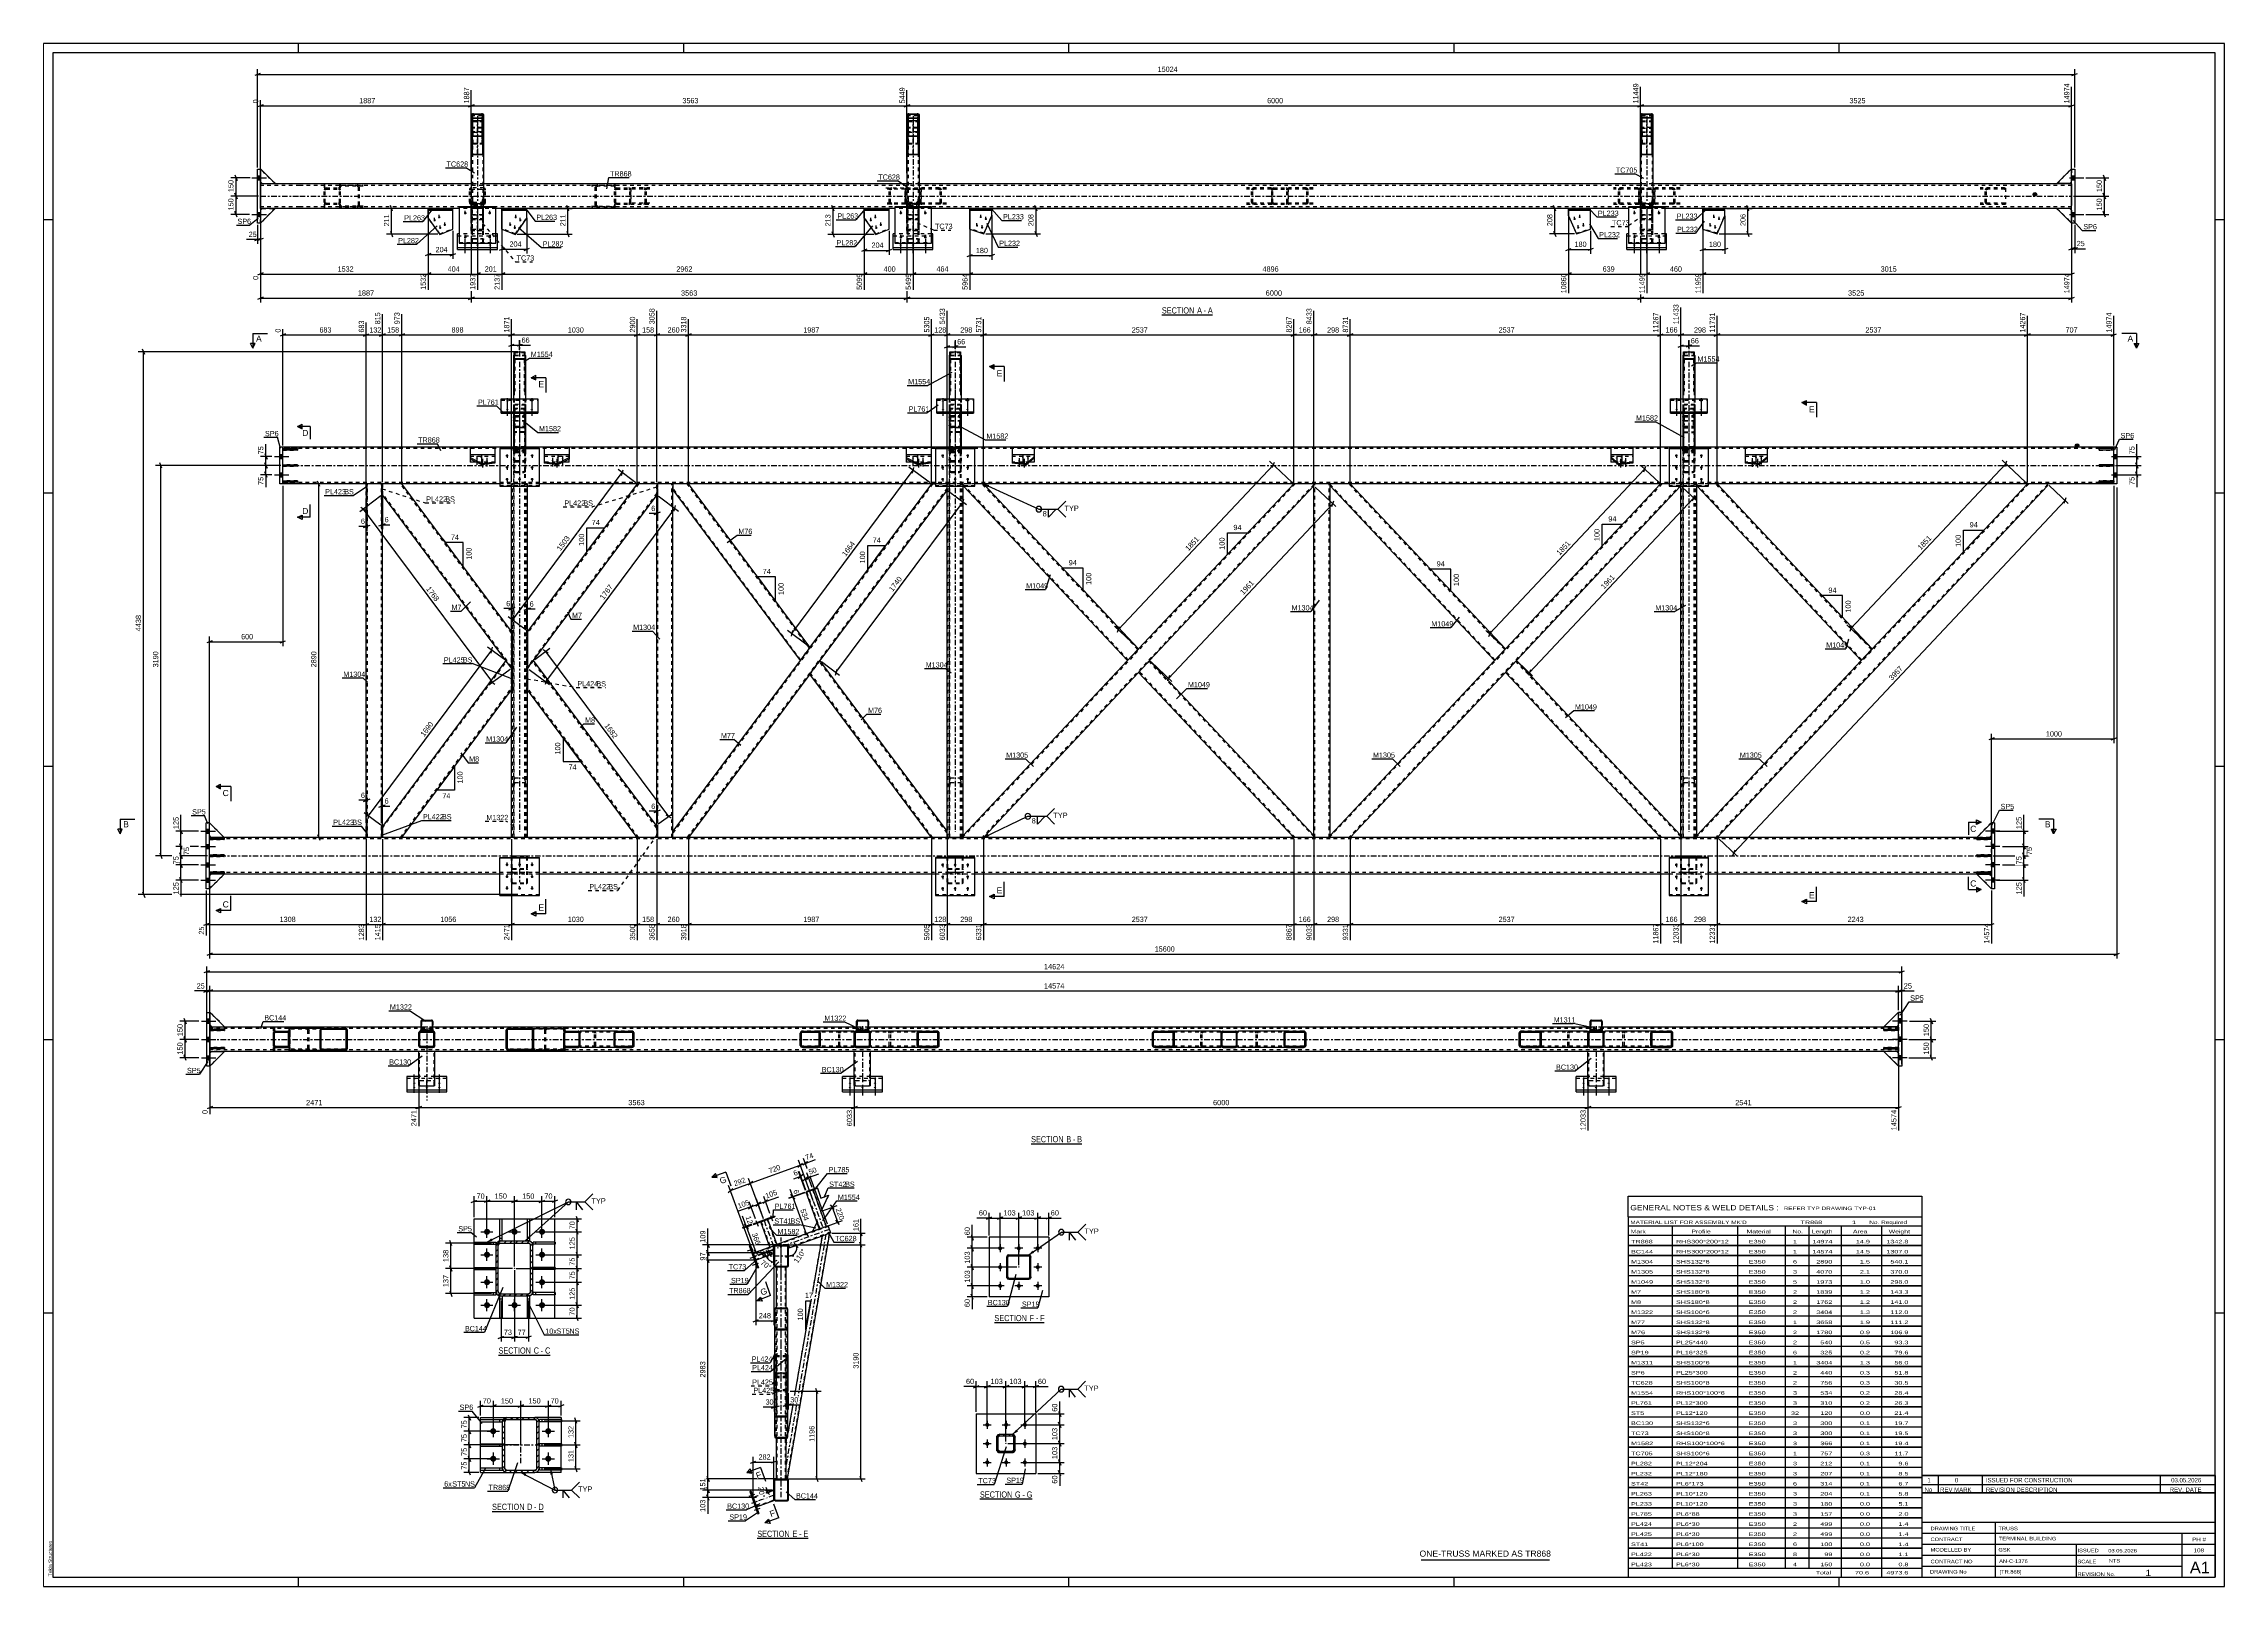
# Paper-space layout 'Layout1' of a CAD drawing. Header units: millimetres. Extents: x 0 to 1189, y 0 to 841.
# The model-space entities are those that its viewports show. They can reach past a viewport. Long polylines and large blocks are cut down to what shows.
import ezdxf

# ---------------------------------------------------------------- set-up
doc = ezdxf.new("R2010")
doc.units = ezdxf.units.MM
doc.linetypes.add('DXK_LINE_DOT2', pattern=[3.9198, 1.9599, -1.9599])
doc.linetypes.add('DXK_LINE_DOT3', pattern=[5.9187, 2.979, -0.9799, 0.9799, -0.9799])
doc.layers.add('Viewport layer', color=7, linetype='Continuous', plot=False)
doc.styles.add('Arial', font='ARIAL.TTF', dxfattribs={"height": 0.2})
doc.styles.add('Arial Narrow', font='ARIALN.TTF', dxfattribs={"height": 0.2})

# ---------------------------------------------------------------- blocks, each defined once
blk = doc.blocks.new('Unknown-814407902-1163')
at = {"color": 5, "linetype": 'Continuous'}
for p, q in [((1058.6, 230), (-130.4, 230)), ((-130.4, 230), (-130.4, -611)), ((8.6, 225), (8.6, 230)), ((218.6, 225), (218.6, 230)), ((428.6, 225), (428.6, 230)), ((638.6, 225), (638.6, 230)), ((848.6, 225), (848.6, 230)), ((1058.6, -611), (1058.6, 230)), ((1053.6, 225), (-125.4, 225)), ((-125.4, 225), (-125.4, -606)), ((1053.6, -606), (1053.6, 225)), ((-125.4, 134), (-130.4, 134)), ((1058.6, 134), (1053.6, 134)), ((-125.4, -15), (-130.4, -15)), ((1058.6, -15), (1053.6, -15)), ((-125.4, -164), (-130.4, -164)), ((1058.6, -164), (1053.6, -164)), ((-125.4, -313), (-130.4, -313)), ((1058.6, -313), (1053.6, -313)), ((-125.4, -462), (-130.4, -462)), ((1058.6, -462), (1053.6, -462)), ((-125.4, -606), (1053.6, -606)), ((8.6, -611), (8.6, -606)), ((218.6, -611), (218.6, -606)), ((428.6, -611), (428.6, -606)), ((638.6, -611), (638.6, -606)), ((848.6, -611), (848.6, -606)), ((-130.4, -611), (1058.6, -611))]:
    blk.add_line(p, q, dxfattribs=at)
at = {"color": 174, "linetype": 'Continuous', "style": 'Arial'}
blk.add_text('Tekla Structures', height=1.91, rotation=90, dxfattribs=at).set_placement((-125.9, -605.5))
blk = doc.blocks.new('Unknown-814407902-43034')
at = {"color": 7, "linetype": 'Continuous'}
for p, q in [((893.6, -560), (893.6, -606)), ((893.6, -560), (1053.6, -560)), ((1053.6, -560), (1053.6, -606)), ((893.6, -576), (1053.6, -576)), ((893.6, -582), (1053.6, -582)), ((933.7, -576), (933.7, -606)), ((1035.6, -606), (1035.6, -582)), ((893.6, -588), (1053.6, -588)), ((893.6, -594), (1053.6, -594)), ((977.7, -588), (977.7, -606)), ((893.6, -600), (1035.6, -600)), ((893.6, -606), (1053.6, -606))]:
    blk.add_line(p, q, dxfattribs=at)
at = {"color": 7, "style": 'Arial Narrow'}
for s, height, width, p in [('DRAWING TITLE', 1.909, 1.425378, (898.4, -580.4)), ('TRUSS  ', 1.91, 1.425378, (935.4, -580.4)), ('CONTRACT', 1.91, 1.425378, (898.4, -586.3)), ('MODELLED BY', 1.909, 1.425378, (898.4, -592)), ('GSK', 1.91, 1.425378, (935.4, -592)), ('TERMINAL BUILDING', 1.909, 1.425378, (935.6, -585.9)), ('ISSUED', 1.91, 1.425378, (978.5, -592.4)), ('03.05.2026', 1.91, 1.425378, (995.3, -592.5)), ('DRAWING No', 1.91, 1.425378, (898.1, -604)), ('CONTRACT NO', 1.909, 1.425378, (898.4, -598.4)), ('AN-C-1376', 1.91, 1.425378, (935.8, -598.2)), ('[TR.868]', 1.91, 1.425378, (936, -604)), ('SCALE', 1.91, 1.425378, (978.5, -598.4)), ('REVISION No.', 1.909, 1.425378, (978.5, -605.3)), ('1', 3.34, 1.5, (1015.5, -605.3)), ('A1', 6.2, 1.25, (1039.8, -603.8))]:
    blk.add_text(s, height=height, dxfattribs=dict(at, width=width)).set_placement(p)
at = {"color": 7, "linetype": 'Continuous', "style": 'Arial Narrow'}
for s, height, width, p in [('PH #', 2.1, 1.42538, (1041, -586.5)), ('108', 2.1, 1.42538, (1041.8, -592.4)), ('NTS', 1.91, 1.425378, (995.6, -598))]:
    blk.add_text(s, height=height, dxfattribs=dict(at, width=width)).set_placement(p)
blk = doc.blocks.new('Unknown-814407902-43035')
at = {"color": 7, "linetype": 'Continuous'}
for p, q in [((893.6, -550.5), (1053.6, -550.5)), ((1053.6, -550.5), (893.6, -550.5)), ((893.6, -550.5), (893.6, -555.5)), ((893.6, -555.5), (1053.6, -555.5)), ((893.6, -555.5), (893.6, -560)), ((893.6, -555.5), (1053.6, -555.5)), ((902.6, -550.5), (902.6, -555.5)), ((902.6, -555.5), (902.6, -560)), ((926.6, -550.5), (926.6, -555.5)), ((926.6, -555.5), (926.6, -560)), ((1023.6, -550.5), (1023.6, -555.5)), ((1023.6, -555.5), (1023.6, -560)), ((1053.6, -550.5), (1053.6, -555.5)), ((1053.6, -555.5), (1053.6, -560)), ((1053.6, -560), (893.6, -560))]:
    blk.add_line(p, q, dxfattribs=at)
at = {"color": 7, "linetype": 'Continuous', "style": 'Arial Narrow'}
for s, height, width, p in [('No', 2.39, 1.2, (895.1, -559.5)), ('1', 2.39, 1.196471, (896.7, -554.3)), ('REV MARK', 2.39, 1.2, (903.6, -559.5)), ('0', 2.39, 1.196471, (911.6, -554.3)), ('REVISION DESCRIPTION', 2.386, 1.2, (928.6, -559.5)), ('ISSUED FOR CONSTRUCTION', 2.386, 1.196471, (928.6, -554.3)), ('REV. DATE', 2.39, 1.2, (1028.8, -559.5)), ('03.05.2026', 2.39, 1.196471, (1029.6, -554.3))]:
    blk.add_text(s, height=height, dxfattribs=dict(at, width=width)).set_placement(p)
blk = doc.blocks.new('Unknown-814407902-43036')
at = {"color": 7, "linetype": 'Continuous'}
for p, q in [((733.6, -398.3), (893.6, -398.3)), ((733.6, -409.5), (733.6, -398.3)), ((893.6, -398.3), (893.6, -409.5)), ((733.6, -409.5), (893.6, -409.5)), ((733.6, -409.5), (733.6, -414.5)), ((733.6, -414.5), (893.6, -414.5)), ((733.6, -414.5), (733.6, -419.5)), ((757.6, -414.5), (757.6, -419.5)), ((793.1, -414.5), (793.1, -419.5)), ((819.1, -414.5), (819.1, -419.5)), ((832.1, -414.5), (832.1, -419.5)), ((849.6, -414.5), (849.6, -419.5)), ((871.6, -414.5), (871.6, -419.5)), ((893.6, -409.5), (893.6, -414.5)), ((893.6, -414.5), (893.6, -419.5)), ((733.6, -419.5), (893.6, -419.5)), ((733.6, -419.6), (733.6, -425)), ((733.6, -419.6), (893.6, -419.6)), ((733.6, -425), (893.6, -425)), ((733.6, -425.1), (733.6, -430.5)), ((733.6, -425.1), (893.6, -425.1)), ((757.6, -419.5), (757.6, -425)), ((757.6, -425), (757.6, -430.5)), ((793.1, -419.5), (793.1, -425)), ((793.1, -425), (793.1, -430.5)), ((819.1, -419.5), (819.1, -425)), ((819.1, -425), (819.1, -430.5)), ((832.1, -419.5), (832.1, -425)), ((832.1, -425), (832.1, -430.5)), ((849.6, -419.5), (849.6, -425)), ((849.6, -425), (849.6, -430.5)), ((871.6, -419.5), (871.6, -425)), ((871.6, -425), (871.6, -430.5)), ((893.6, -419.6), (893.6, -425)), ((893.6, -425.1), (893.6, -430.5)), ((733.6, -430.5), (893.6, -430.5)), ((733.6, -430.6), (733.6, -436)), ((733.6, -430.6), (893.6, -430.6)), ((733.6, -436), (893.6, -436)), ((733.6, -436.1), (733.6, -441.5)), ((733.6, -436.1), (893.6, -436.1)), ((757.6, -430.5), (757.6, -436)), ((757.6, -436), (757.6, -441.5)), ((793.1, -430.5), (793.1, -436)), ((793.1, -436), (793.1, -441.5)), ((819.1, -430.5), (819.1, -436)), ((819.1, -436), (819.1, -441.5)), ((832.1, -430.5), (832.1, -436)), ((832.1, -436), (832.1, -441.5)), ((849.6, -430.5), (849.6, -436)), ((849.6, -436), (849.6, -441.5)), ((871.6, -430.5), (871.6, -436)), ((871.6, -436), (871.6, -441.5)), ((893.6, -430.6), (893.6, -436)), ((893.6, -436.1), (893.6, -441.5)), ((733.6, -441.5), (893.6, -441.5)), ((733.6, -441.6), (733.6, -447)), ((733.6, -441.6), (893.6, -441.6)), ((733.6, -447), (893.6, -447)), ((733.6, -447.1), (733.6, -452.5)), ((733.6, -447.1), (893.6, -447.1)), ((757.6, -441.5), (757.6, -447)), ((757.6, -447), (757.6, -452.5)), ((793.1, -441.5), (793.1, -447)), ((793.1, -447), (793.1, -452.5)), ((819.1, -441.5), (819.1, -447)), ((819.1, -447), (819.1, -452.5)), ((832.1, -441.5), (832.1, -447)), ((832.1, -447), (832.1, -452.5)), ((849.6, -441.5), (849.6, -447)), ((849.6, -447), (849.6, -452.5)), ((871.6, -441.5), (871.6, -447)), ((871.6, -447), (871.6, -452.5)), ((893.6, -441.6), (893.6, -447)), ((893.6, -447.1), (893.6, -452.5)), ((733.6, -452.5), (893.6, -452.5)), ((733.6, -452.6), (733.6, -458)), ((733.6, -452.6), (893.6, -452.6)), ((733.6, -458), (893.6, -458)), ((733.6, -458.1), (733.6, -463.5)), ((733.6, -458.1), (893.6, -458.1)), ((733.6, -463.5), (893.6, -463.5)), ((733.6, -463.6), (733.6, -469)), ((733.6, -463.6), (893.6, -463.6)), ((757.6, -452.5), (757.6, -458)), ((757.6, -458), (757.6, -463.5)), ((757.6, -463.5), (757.6, -469)), ((793.1, -452.5), (793.1, -458)), ((793.1, -458), (793.1, -463.5)), ((793.1, -463.5), (793.1, -469)), ((819.1, -452.5), (819.1, -458)), ((819.1, -458), (819.1, -463.5)), ((819.1, -463.5), (819.1, -469)), ((832.1, -452.5), (832.1, -458)), ((832.1, -458), (832.1, -463.5)), ((832.1, -463.5), (832.1, -469)), ((849.6, -452.5), (849.6, -458)), ((849.6, -458), (849.6, -463.5)), ((849.6, -463.5), (849.6, -469)), ((871.6, -452.5), (871.6, -458)), ((871.6, -458), (871.6, -463.5)), ((871.6, -463.5), (871.6, -469)), ((893.6, -452.6), (893.6, -458)), ((893.6, -458.1), (893.6, -463.5)), ((893.6, -463.6), (893.6, -469)), ((733.6, -469), (893.6, -469)), ((733.6, -469.1), (733.6, -474.5)), ((733.6, -469.1), (893.6, -469.1)), ((733.6, -474.5), (893.6, -474.5)), ((733.6, -474.6), (733.6, -480)), ((733.6, -474.6), (893.6, -474.6)), ((757.6, -469), (757.6, -474.5)), ((757.6, -474.5), (757.6, -480)), ((793.1, -469), (793.1, -474.5)), ((793.1, -474.5), (793.1, -480)), ((819.1, -469), (819.1, -474.5)), ((819.1, -474.5), (819.1, -480)), ((832.1, -469), (832.1, -474.5)), ((832.1, -474.5), (832.1, -480)), ((849.6, -469), (849.6, -474.5)), ((849.6, -474.5), (849.6, -480)), ((871.6, -469), (871.6, -474.5)), ((871.6, -474.5), (871.6, -480)), ((893.6, -469.1), (893.6, -474.5)), ((893.6, -474.6), (893.6, -480)), ((733.6, -480), (893.6, -480)), ((733.6, -480.1), (733.6, -485.5)), ((733.6, -480.1), (893.6, -480.1)), ((733.6, -485.5), (893.6, -485.5)), ((733.6, -485.6), (733.6, -491)), ((733.6, -485.6), (893.6, -485.6)), ((757.6, -480), (757.6, -485.5)), ((757.6, -485.5), (757.6, -491)), ((793.1, -480), (793.1, -485.5)), ((793.1, -485.5), (793.1, -491)), ((819.1, -480), (819.1, -485.5)), ((819.1, -485.5), (819.1, -491)), ((832.1, -480), (832.1, -485.5)), ((832.1, -485.5), (832.1, -491)), ((849.6, -480), (849.6, -485.5)), ((849.6, -485.5), (849.6, -491)), ((871.6, -480), (871.6, -485.5)), ((871.6, -485.5), (871.6, -491)), ((893.6, -480.1), (893.6, -485.5)), ((893.6, -485.6), (893.6, -491)), ((733.6, -491), (893.6, -491)), ((733.6, -491.1), (733.6, -496.5)), ((733.6, -491.1), (893.6, -491.1)), ((733.6, -496.5), (893.6, -496.5)), ((733.6, -496.6), (733.6, -502)), ((733.6, -496.6), (893.6, -496.6)), ((757.6, -491), (757.6, -496.5)), ((757.6, -496.5), (757.6, -502)), ((793.1, -491), (793.1, -496.5)), ((793.1, -496.5), (793.1, -502)), ((819.1, -491), (819.1, -496.5)), ((819.1, -496.5), (819.1, -502)), ((832.1, -491), (832.1, -496.5)), ((832.1, -496.5), (832.1, -502)), ((849.6, -491), (849.6, -496.5)), ((849.6, -496.5), (849.6, -502)), ((871.6, -491), (871.6, -496.5)), ((871.6, -496.5), (871.6, -502)), ((893.6, -491.1), (893.6, -496.5)), ((893.6, -496.6), (893.6, -502)), ((733.6, -502), (893.6, -502)), ((733.6, -502.1), (733.6, -507.5)), ((733.6, -502.1), (893.6, -502.1)), ((733.6, -507.5), (893.6, -507.5)), ((733.6, -507.6), (733.6, -513)), ((733.6, -507.6), (893.6, -507.6)), ((757.6, -502), (757.6, -507.5)), ((757.6, -507.5), (757.6, -513)), ((793.1, -502), (793.1, -507.5)), ((793.1, -507.5), (793.1, -513)), ((819.1, -502), (819.1, -507.5)), ((819.1, -507.5), (819.1, -513)), ((832.1, -502), (832.1, -507.5)), ((832.1, -507.5), (832.1, -513)), ((849.6, -502), (849.6, -507.5)), ((849.6, -507.5), (849.6, -513)), ((871.6, -502), (871.6, -507.5)), ((871.6, -507.5), (871.6, -513)), ((893.6, -502.1), (893.6, -507.5)), ((893.6, -507.6), (893.6, -513)), ((733.6, -513), (893.6, -513)), ((733.6, -513.1), (733.6, -518.5)), ((733.6, -513.1), (893.6, -513.1)), ((733.6, -518.5), (893.6, -518.5)), ((733.6, -518.6), (733.6, -524)), ((733.6, -518.6), (893.6, -518.6)), ((757.6, -513), (757.6, -518.5)), ((757.6, -518.5), (757.6, -524)), ((793.1, -513), (793.1, -518.5)), ((793.1, -518.5), (793.1, -524)), ((819.1, -513), (819.1, -518.5)), ((819.1, -518.5), (819.1, -524)), ((832.1, -513), (832.1, -518.5)), ((832.1, -518.5), (832.1, -524)), ((849.6, -513), (849.6, -518.5)), ((849.6, -518.5), (849.6, -524)), ((871.6, -513), (871.6, -518.5)), ((871.6, -518.5), (871.6, -524)), ((893.6, -513.1), (893.6, -518.5)), ((893.6, -518.6), (893.6, -524)), ((733.6, -524), (893.6, -524)), ((733.6, -524.1), (733.6, -529.5)), ((733.6, -524.1), (893.6, -524.1)), ((733.6, -529.5), (893.6, -529.5)), ((733.6, -529.6), (733.6, -535)), ((733.6, -529.6), (893.6, -529.6)), ((733.6, -535), (893.6, -535)), ((757.6, -524), (757.6, -529.5)), ((757.6, -529.5), (757.6, -535)), ((757.6, -535), (757.6, -540.5)), ((793.1, -524), (793.1, -529.5)), ((793.1, -529.5), (793.1, -535)), ((793.1, -535), (793.1, -540.5)), ((819.1, -524), (819.1, -529.5)), ((819.1, -529.5), (819.1, -535)), ((819.1, -535), (819.1, -540.5)), ((832.1, -524), (832.1, -529.5)), ((832.1, -529.5), (832.1, -535)), ((832.1, -535), (832.1, -540.5)), ((849.6, -524), (849.6, -529.5)), ((849.6, -529.5), (849.6, -535)), ((849.6, -535), (849.6, -540.5)), ((871.6, -524), (871.6, -529.5)), ((871.6, -529.5), (871.6, -535)), ((871.6, -535), (871.6, -540.5)), ((893.6, -524.1), (893.6, -529.5)), ((893.6, -529.6), (893.6, -535)), ((733.6, -535.1), (733.6, -540.5)), ((733.6, -535.1), (893.6, -535.1)), ((733.6, -540.5), (893.6, -540.5)), ((733.6, -540.6), (733.6, -546)), ((733.6, -540.6), (893.6, -540.6)), ((733.6, -546), (893.6, -546)), ((733.6, -546.1), (733.6, -551.5)), ((733.6, -546.1), (893.6, -546.1)), ((757.6, -540.5), (757.6, -546)), ((757.6, -546), (757.6, -551.5)), ((793.1, -540.5), (793.1, -546)), ((793.1, -546), (793.1, -551.5)), ((819.1, -540.5), (819.1, -546)), ((819.1, -546), (819.1, -551.5)), ((832.1, -540.5), (832.1, -546)), ((832.1, -546), (832.1, -551.5)), ((849.6, -540.5), (849.6, -546)), ((849.6, -546), (849.6, -551.5)), ((871.6, -540.5), (871.6, -546)), ((871.6, -546), (871.6, -551.5)), ((893.6, -535.1), (893.6, -540.5)), ((893.6, -540.6), (893.6, -546)), ((893.6, -546.1), (893.6, -551.5)), ((733.6, -551.5), (893.6, -551.5)), ((733.6, -551.6), (733.6, -557)), ((733.6, -551.6), (893.6, -551.6)), ((733.6, -557), (893.6, -557)), ((733.6, -557.1), (733.6, -562.5)), ((733.6, -557.1), (893.6, -557.1)), ((757.6, -551.5), (757.6, -557)), ((757.6, -557), (757.6, -562.5)), ((793.1, -551.5), (793.1, -557)), ((793.1, -557), (793.1, -562.5)), ((819.1, -551.5), (819.1, -557)), ((819.1, -557), (819.1, -562.5)), ((832.1, -551.5), (832.1, -557)), ((832.1, -557), (832.1, -562.5)), ((849.6, -551.5), (849.6, -557)), ((849.6, -557), (849.6, -562.5)), ((871.6, -551.5), (871.6, -557)), ((871.6, -557), (871.6, -562.5)), ((893.6, -551.6), (893.6, -557)), ((893.6, -557.1), (893.6, -562.5)), ((733.6, -562.5), (893.6, -562.5)), ((733.6, -562.6), (733.6, -568)), ((733.6, -562.6), (893.6, -562.6)), ((733.6, -568), (893.6, -568)), ((733.6, -568.1), (733.6, -573.5)), ((733.6, -568.1), (893.6, -568.1)), ((757.6, -562.5), (757.6, -568)), ((757.6, -568), (757.6, -573.5)), ((793.1, -562.5), (793.1, -568)), ((793.1, -568), (793.1, -573.5)), ((819.1, -562.5), (819.1, -568)), ((819.1, -568), (819.1, -573.5)), ((832.1, -562.5), (832.1, -568)), ((832.1, -568), (832.1, -573.5)), ((849.6, -562.5), (849.6, -568)), ((849.6, -568), (849.6, -573.5)), ((871.6, -562.5), (871.6, -568)), ((871.6, -568), (871.6, -573.5)), ((893.6, -562.6), (893.6, -568)), ((893.6, -568.1), (893.6, -573.5)), ((733.6, -573.5), (893.6, -573.5)), ((733.6, -573.6), (733.6, -579)), ((733.6, -573.6), (893.6, -573.6)), ((733.6, -579), (893.6, -579)), ((733.6, -579.1), (733.6, -584.5)), ((733.6, -579.1), (893.6, -579.1)), ((757.6, -573.5), (757.6, -579)), ((757.6, -579), (757.6, -584.5)), ((793.1, -573.5), (793.1, -579)), ((793.1, -579), (793.1, -584.5)), ((819.1, -573.5), (819.1, -579)), ((819.1, -579), (819.1, -584.5)), ((832.1, -573.5), (832.1, -579)), ((832.1, -579), (832.1, -584.5)), ((849.6, -573.5), (849.6, -579)), ((849.6, -579), (849.6, -584.5)), ((871.6, -573.5), (871.6, -579)), ((871.6, -579), (871.6, -584.5)), ((893.6, -573.6), (893.6, -579)), ((893.6, -579.1), (893.6, -584.5)), ((733.6, -584.5), (893.6, -584.5)), ((733.6, -584.6), (733.6, -590)), ((733.6, -584.6), (893.6, -584.6)), ((733.6, -590), (893.6, -590)), ((733.6, -590.1), (733.6, -595.5)), ((733.6, -590.1), (893.6, -590.1)), ((757.6, -584.5), (757.6, -590)), ((757.6, -590), (757.6, -595.5)), ((793.1, -584.5), (793.1, -590)), ((793.1, -590), (793.1, -595.5)), ((819.1, -584.5), (819.1, -590)), ((819.1, -590), (819.1, -595.5)), ((832.1, -584.5), (832.1, -590)), ((832.1, -590), (832.1, -595.5)), ((849.6, -584.5), (849.6, -590)), ((849.6, -590), (849.6, -595.5)), ((871.6, -584.5), (871.6, -590)), ((871.6, -590), (871.6, -595.5)), ((893.6, -584.6), (893.6, -590)), ((893.6, -590.1), (893.6, -595.5)), ((733.6, -595.5), (893.6, -595.5)), ((733.6, -595.6), (733.6, -601)), ((733.6, -595.6), (893.6, -595.6)), ((733.6, -601), (893.6, -601)), ((733.6, -601), (893.6, -601)), ((733.6, -601), (733.6, -606)), ((733.6, -606), (893.6, -606)), ((757.6, -595.5), (757.6, -601)), ((793.1, -595.5), (793.1, -601)), ((819.1, -595.5), (819.1, -601)), ((832.1, -595.5), (832.1, -601)), ((849.6, -595.5), (849.6, -601)), ((849.6, -601), (849.6, -606)), ((871.6, -595.5), (871.6, -601)), ((871.6, -601), (871.6, -606)), ((893.6, -595.6), (893.6, -601)), ((893.6, -601), (893.6, -606))]:
    blk.add_line(p, q, dxfattribs=at)
at = {"color": 7, "style": 'Arial Narrow'}
for s, height, width, p in [('GENERAL NOTES & WELD DETAILS :', 2.863, 1.4, (734.7, -406)), ('REFER TYP DRAWING TYP-01', 1.909, 1.6, (818.3, -405.9)), ("MATERIAL LIST FOR ASSEMBLY MK'D", 1.909, 1.6, (734.7, -413.5)), ('TR868', 1.91, 1.794707, (827.5, -413.5)), ('1', 1.91, 1.794707, (855.6, -413.5)), ('No. Required', 1.909, 1.6, (865, -413.5)), ('Mark', 1.91, 1.7, (734.9, -418.5)), ('Profile', 1.91, 1.7, (768, -418.5)), ('Material', 1.91, 1.7, (798.1, -418.5)), ('No.', 1.91, 1.7, (823.1, -418.5)), ('Length', 1.91, 1.7, (833.6, -418.5)), ('Area', 1.91, 1.7, (856.1, -418.5)), ('Weight', 1.91, 1.7, (875.6, -418.5))]:
    blk.add_text(s, height=height, dxfattribs=dict(at, width=width)).set_placement(p)
at = {"color": 7, "linetype": 'Continuous', "style": 'Arial Narrow'}
for s, height, width, p in [('TR868', 1.91, 1.794707, (735.1, -424)), ('BC144', 1.91, 1.794707, (735.1, -429.5)), ('RHS300*200*12', 1.909, 1.794707, (759.6, -424)), ('RHS300*200*12', 1.909, 1.794707, (759.6, -429.5)), ('E350', 1.91, 1.794707, (799.3, -424)), ('E350', 1.91, 1.794707, (799.3, -429.5)), ('1', 1.91, 1.794707, (823.4, -424)), ('1', 1.91, 1.794707, (823.4, -429.5)), ('14974', 1.91, 1.794707, (834, -424)), ('14574', 1.91, 1.794707, (834, -429.5)), ('14.9', 1.91, 1.794707, (857.7, -424)), ('14.5', 1.91, 1.794707, (857.7, -429.5)), ('1342.8', 1.91, 1.794707, (874.3, -424)), ('1307.0', 1.91, 1.794707, (874.3, -429.5)), ('M1304', 1.91, 1.794707, (735.1, -435)), ('M1305', 1.91, 1.794707, (735.1, -440.5)), ('SHS132*8', 1.91, 1.794707, (759.6, -435)), ('SHS132*8', 1.91, 1.794707, (759.6, -440.5)), ('E350', 1.91, 1.794707, (799.3, -435)), ('E350', 1.91, 1.794707, (799.3, -440.5)), ('6', 1.91, 1.794707, (823.4, -435)), ('3', 1.91, 1.794707, (823.4, -440.5)), ('4070', 1.91, 1.794707, (836.1, -440.5)), ('2890', 1.91, 1.794707, (836.1, -435)), ('2.1', 1.91, 1.794707, (859.9, -440.5)), ('1.5', 1.91, 1.794707, (859.9, -435)), ('540.1', 1.91, 1.794707, (876.5, -435)), ('370.0', 1.91, 1.794707, (876.5, -440.5)), ('M1049', 1.91, 1.794707, (735.1, -446)), ('M7', 1.91, 1.794707, (735.1, -451.5)), ('SHS132*8', 1.91, 1.794707, (759.6, -446)), ('SHS180*8', 1.91, 1.794707, (759.6, -451.5)), ('E350', 1.91, 1.794707, (799.3, -446)), ('E350', 1.91, 1.794707, (799.3, -451.5)), ('5', 1.91, 1.794707, (823.4, -446)), ('2', 1.91, 1.794707, (823.4, -451.5)), ('1973', 1.91, 1.794707, (836.1, -446)), ('1839', 1.91, 1.794707, (836.1, -451.5)), ('1.0', 1.91, 1.794707, (859.9, -446)), ('1.2', 1.91, 1.794707, (859.9, -451.5)), ('298.0', 1.91, 1.794707, (876.5, -446)), ('143.3', 1.91, 1.794707, (876.5, -451.5)), ('M8', 1.91, 1.794707, (735.1, -457)), ('M1322', 1.91, 1.794707, (735.1, -462.5)), ('SHS180*8', 1.91, 1.794707, (759.6, -457)), ('SHS100*6', 1.91, 1.794707, (759.6, -462.5)), ('E350', 1.91, 1.794707, (799.3, -457)), ('E350', 1.91, 1.794707, (799.3, -462.5)), ('2', 1.91, 1.794707, (823.4, -457)), ('2', 1.91, 1.794707, (823.4, -462.5)), ('3404', 1.91, 1.794707, (836.1, -462.5)), ('1762', 1.91, 1.794707, (836.1, -457)), ('1.2', 1.91, 1.794707, (859.9, -457)), ('1.3', 1.91, 1.794707, (859.9, -462.5)), ('141.0', 1.91, 1.794707, (876.5, -457)), ('112.0', 1.91, 1.794707, (876.5, -462.5)), ('M77', 1.91, 1.794707, (735.1, -468)), ('M76', 1.91, 1.794707, (735.1, -473.5)), ('SHS132*8', 1.91, 1.794707, (759.6, -468)), ('SHS132*8', 1.91, 1.794707, (759.6, -473.5)), ('E350', 1.91, 1.794707, (799.3, -468)), ('E350', 1.91, 1.794707, (799.3, -473.5)), ('2', 1.91, 1.794707, (823.4, -473.5)), ('1', 1.91, 1.794707, (823.4, -468)), ('3658', 1.91, 1.794707, (836.1, -468)), ('1780', 1.91, 1.794707, (836.1, -473.5)), ('0.9', 1.91, 1.794707, (859.9, -473.5)), ('1.9', 1.91, 1.794707, (859.9, -468)), ('111.2', 1.91, 1.794707, (876.5, -468)), ('106.9', 1.91, 1.794707, (876.5, -473.5)), ('SP5', 1.91, 1.794707, (735.1, -479)), ('SP19', 1.91, 1.794707, (735.1, -484.5)), ('PL25*440', 1.91, 1.794707, (759.6, -479)), ('PL16*325', 1.91, 1.794707, (759.6, -484.5)), ('E350', 1.91, 1.794707, (799.3, -479)), ('E350', 1.91, 1.794707, (799.3, -484.5)), ('2', 1.91, 1.794707, (823.4, -479)), ('6', 1.91, 1.794707, (823.4, -484.5)), ('540', 1.91, 1.794707, (838.3, -479)), ('325', 1.91, 1.794707, (838.3, -484.5)), ('0.5', 1.91, 1.794707, (859.9, -479)), ('0.2', 1.91, 1.794707, (859.9, -484.5)), ('93.3', 1.91, 1.794707, (878.7, -479)), ('79.6', 1.91, 1.794707, (878.7, -484.5)), ('SP6', 1.91, 1.794707, (735.1, -495.5)), ('TC628', 1.91, 1.794707, (735.1, -501)), ('M1311', 1.91, 1.794707, (735.1, -490)), ('SHS100*6', 1.91, 1.794707, (759.6, -490)), ('SHS100*8', 1.91, 1.794707, (759.6, -501)), ('PL25*300', 1.91, 1.794707, (759.6, -495.5)), ('E350', 1.91, 1.794707, (799.3, -490)), ('E350', 1.91, 1.794707, (799.3, -495.5)), ('E350', 1.91, 1.794707, (799.3, -501)), ('2', 1.91, 1.794707, (823.4, -495.5)), ('2', 1.91, 1.794707, (823.4, -501)), ('1', 1.91, 1.794707, (823.4, -490)), ('3404', 1.91, 1.794707, (836.1, -490)), ('440', 1.91, 1.794707, (838.3, -495.5)), ('756', 1.91, 1.794707, (838.3, -501)), ('0.3', 1.91, 1.794707, (859.9, -495.5)), ('0.3', 1.91, 1.794707, (859.9, -501)), ('1.3', 1.91, 1.794707, (859.9, -490)), ('56.0', 1.91, 1.794707, (878.7, -490)), ('51.8', 1.91, 1.794707, (878.7, -495.5)), ('30.5', 1.91, 1.794707, (878.7, -501)), ('M1554', 1.91, 1.794707, (735.1, -506.5)), ('PL761', 1.91, 1.794707, (735.1, -512)), ('RHS100*100*6', 1.909, 1.794707, (759.6, -506.5)), ('PL12*300', 1.91, 1.794707, (759.6, -512)), ('E350', 1.91, 1.794707, (799.3, -506.5)), ('E350', 1.91, 1.794707, (799.3, -512)), ('3', 1.91, 1.794707, (823.4, -506.5)), ('3', 1.91, 1.794707, (823.4, -512)), ('534', 1.91, 1.794707, (838.3, -506.5)), ('310', 1.91, 1.794707, (838.3, -512)), ('0.2', 1.91, 1.794707, (859.9, -506.5)), ('0.2', 1.91, 1.794707, (859.9, -512)), ('28.4', 1.91, 1.794707, (878.7, -506.5)), ('26.3', 1.91, 1.794707, (878.7, -512)), ('ST5', 1.91, 1.794707, (735.1, -517.5)), ('BC130', 1.91, 1.794707, (735.1, -523)), ('SHS132*6', 1.91, 1.794707, (759.6, -523)), ('PL12*120', 1.91, 1.794707, (759.6, -517.5)), ('E350', 1.91, 1.794707, (799.3, -517.5)), ('E350', 1.91, 1.794707, (799.3, -523)), ('32', 1.91, 1.794707, (822.3, -517.5)), ('3', 1.91, 1.794707, (823.4, -523)), ('300', 1.91, 1.794707, (838.3, -523)), ('120', 1.91, 1.794707, (838.3, -517.5)), ('0.0', 1.91, 1.794707, (859.9, -517.5)), ('0.1', 1.91, 1.794707, (859.9, -523)), ('21.4', 1.91, 1.794707, (878.7, -517.5)), ('19.7', 1.91, 1.794707, (878.7, -523)), ('TC73', 1.91, 1.794707, (735.1, -528.5)), ('M1582', 1.91, 1.794707, (735.1, -534)), ('SHS100*8', 1.91, 1.794707, (759.6, -528.5)), ('RHS100*100*6', 1.909, 1.794707, (759.6, -534)), ('E350', 1.91, 1.794707, (799.3, -528.5)), ('E350', 1.91, 1.794707, (799.3, -534)), ('3', 1.91, 1.794707, (823.4, -528.5)), ('3', 1.91, 1.794707, (823.4, -534)), ('300', 1.91, 1.794707, (838.3, -528.5)), ('366', 1.91, 1.794707, (838.3, -534)), ('0.1', 1.91, 1.794707, (859.9, -528.5)), ('0.1', 1.91, 1.794707, (859.9, -534)), ('19.5', 1.91, 1.794707, (878.7, -528.5)), ('19.4', 1.91, 1.794707, (878.7, -534)), ('TC705', 1.91, 1.794707, (735.1, -539.5)), ('PL282', 1.91, 1.794707, (735.1, -545)), ('SHS100*6', 1.91, 1.794707, (759.6, -539.5)), ('PL12*204', 1.91, 1.794707, (759.6, -545)), ('E350', 1.91, 1.794707, (799.3, -539.5)), ('E350', 1.91, 1.794707, (799.3, -545)), ('3', 1.91, 1.794707, (823.4, -545)), ('1', 1.91, 1.794707, (823.4, -539.5)), ('757', 1.91, 1.794707, (838.3, -539.5)), ('212', 1.91, 1.794707, (838.3, -545)), ('0.3', 1.91, 1.794707, (859.9, -539.5)), ('0.1', 1.91, 1.794707, (859.9, -545)), ('11.7', 1.91, 1.794707, (878.7, -539.5)), ('9.6', 1.91, 1.794707, (880.9, -545)), ('ST42', 1.91, 1.794707, (735.1, -556)), ('PL232', 1.91, 1.794707, (735.1, -550.5)), ('PL12*180', 1.91, 1.794707, (759.6, -550.5)), ('PL6*173', 1.91, 1.794707, (759.6, -556)), ('E350', 1.91, 1.794707, (799.3, -550.5)), ('E350', 1.91, 1.794707, (799.3, -556)), ('3', 1.91, 1.794707, (823.4, -550.5)), ('6', 1.91, 1.794707, (823.4, -556)), ('207', 1.91, 1.794707, (838.3, -550.5)), ('314', 1.91, 1.794707, (838.3, -556)), ('0.1', 1.91, 1.794707, (859.9, -550.5)), ('0.1', 1.91, 1.794707, (859.9, -556)), ('8.5', 1.91, 1.794707, (880.9, -550.5)), ('6.7', 1.91, 1.794707, (880.9, -556)), ('PL263', 1.91, 1.794707, (735.1, -561.5)), ('PL233', 1.91, 1.794707, (735.1, -567)), ('PL785', 1.91, 1.794707, (735.1, -572.5)), ('PL10*120', 1.91, 1.794707, (759.6, -561.5)), ('PL10*120', 1.91, 1.794707, (759.6, -567)), ('PL6*88', 1.91, 1.794707, (759.6, -572.5)), ('E350', 1.91, 1.794707, (799.3, -561.5)), ('E350', 1.91, 1.794707, (799.3, -567)), ('E350', 1.91, 1.794707, (799.3, -572.5)), ('3', 1.91, 1.794707, (823.4, -561.5)), ('3', 1.91, 1.794707, (823.4, -567)), ('3', 1.91, 1.794707, (823.4, -572.5)), ('204', 1.91, 1.794707, (838.3, -561.5)), ('180', 1.91, 1.794707, (838.3, -567)), ('157', 1.91, 1.794707, (838.3, -572.5)), ('0.1', 1.91, 1.794707, (859.9, -561.5)), ('0.0', 1.91, 1.794707, (859.9, -567)), ('0.0', 1.91, 1.794707, (859.9, -572.5)), ('5.8', 1.91, 1.794707, (880.9, -561.5)), ('5.1', 1.91, 1.794707, (880.9, -567)), ('2.0', 1.91, 1.794707, (880.9, -572.5)), ('PL424', 1.91, 1.794707, (735.1, -578)), ('PL425', 1.91, 1.794707, (735.1, -583.5)), ('PL6*30', 1.91, 1.794707, (759.6, -578)), ('PL6*30', 1.91, 1.794707, (759.6, -583.5)), ('E350', 1.91, 1.794707, (799.3, -578)), ('E350', 1.91, 1.794707, (799.3, -583.5)), ('2', 1.91, 1.794707, (823.4, -578)), ('2', 1.91, 1.794707, (823.4, -583.5)), ('499', 1.91, 1.794707, (838.3, -578)), ('499', 1.91, 1.794707, (838.3, -583.5)), ('0.0', 1.91, 1.794707, (859.9, -578)), ('0.0', 1.91, 1.794707, (859.9, -583.5)), ('1.4', 1.91, 1.794707, (880.9, -578)), ('1.4', 1.91, 1.794707, (880.9, -583.5)), ('ST41', 1.91, 1.794707, (735.1, -589)), ('PL422', 1.91, 1.794707, (735.1, -594.5)), ('PL6*100', 1.91, 1.794707, (759.6, -589)), ('PL6*30', 1.91, 1.794707, (759.6, -594.5)), ('E350', 1.91, 1.794707, (799.3, -589)), ('E350', 1.91, 1.794707, (799.3, -594.5)), ('6', 1.91, 1.794707, (823.4, -589)), ('8', 1.91, 1.794707, (823.4, -594.5)), ('100', 1.91, 1.794707, (838.3, -589)), ('99', 1.91, 1.794707, (840.5, -594.5)), ('0.0', 1.91, 1.794707, (859.9, -589)), ('0.0', 1.91, 1.794707, (859.9, -594.5)), ('1.4', 1.91, 1.794707, (880.9, -589)), ('1.1', 1.91, 1.794707, (880.9, -594.5)), ('PL423', 1.91, 1.794707, (735.1, -600)), ('PL6*30', 1.91, 1.794707, (759.6, -600)), ('E350', 1.91, 1.794707, (799.3, -600)), ('4', 1.91, 1.794707, (823.4, -600)), ('Total', 1.91, 1.7, (835.9, -604.5)), ('150', 1.91, 1.794707, (838.3, -600)), ('70.6', 1.91, 1.794707, (857.2, -604.5)), ('0.0', 1.91, 1.794707, (859.9, -600)), ('4973.6', 1.91, 1.794707, (874.3, -604.5)), ('0.8', 1.91, 1.794707, (880.9, -600))]:
    blk.add_text(s, height=height, dxfattribs=dict(at, width=width)).set_placement(p)
blk = doc.blocks.new('Unknown-814407902-43037')
at = {"color": 7, "linetype": 'Continuous'}
blk.add_line((620.6, -596.5), (690.6, -596.5), dxfattribs=at)
at = {"color": 7, "style": 'Arial'}
blk.add_text('ONE-TRUSS MARKED AS TR868', height=3.343, dxfattribs=at).set_placement((619.8, -594.8))
blk = doc.blocks.new('Unknown-814407902-19 - 4347')
at = {"color": 6, "linetype": 'Continuous'}
blk.add_line((117.6, -484.9), (145.7, -484.9), dxfattribs=at)
at = {"color": 0, "linetype": 'Continuous'}
blk.add_wipeout([(135.8, -484.1), (135.8, -480.6), (117.6, -480.6), (117.6, -484.1)], dxfattribs=at)
blk.add_wipeout([(139.6, -484.1), (139.6, -480.6), (136.8, -480.6), (136.8, -484.1)], dxfattribs=at)
at = {"color": 7, "linetype": 'Continuous', "style": 'Arial Narrow'}
blk.add_text('SECTION ', height=3.34, dxfattribs=at).set_placement((117.6, -484.1))
at = {"color": 0, "linetype": 'Continuous'}
blk.add_wipeout([(141.9, -484.1), (141.9, -480.6), (140.6, -480.6), (140.6, -484.1)], dxfattribs=at)
blk.add_wipeout([(145.7, -484.1), (145.7, -480.6), (143, -480.6), (143, -484.1)], dxfattribs=at)
at = {"color": 7, "linetype": 'Continuous', "style": 'Arial Narrow'}
for s, p in [('C', (136.8, -484.1)), ('-', (140.6, -484.1)), ('C', (143, -484.1))]:
    blk.add_text(s, height=3.34, dxfattribs=at).set_placement(p)
blk = doc.blocks.new('Unknown-814407902-12 - 5096')
at = {"color": 6, "linetype": 'Continuous'}
blk.add_line((479.3, 82.2), (506.9, 82.2), dxfattribs=at)
at = {"color": 0, "linetype": 'Continuous'}
blk.add_wipeout([(497.4, 82.9), (497.4, 86.4), (479.3, 86.4), (479.3, 82.9)], dxfattribs=at)
blk.add_wipeout([(501, 82.9), (501, 86.4), (498.5, 86.4), (498.5, 82.9)], dxfattribs=at)
at = {"color": 7, "linetype": 'Continuous', "style": 'Arial Narrow'}
blk.add_text('SECTION ', height=3.34, dxfattribs=at).set_placement((479.3, 82.9))
at = {"color": 0, "linetype": 'Continuous'}
blk.add_wipeout([(503.3, 82.9), (503.3, 86.4), (502.1, 86.4), (502.1, 82.9)], dxfattribs=at)
blk.add_wipeout([(506.9, 82.9), (506.9, 86.4), (504.4, 86.4), (504.4, 82.9)], dxfattribs=at)
at = {"color": 7, "linetype": 'Continuous', "style": 'Arial Narrow'}
for s, p in [('A', (498.5, 82.9)), ('-', (502.1, 82.9)), ('A', (504.4, 82.9))]:
    blk.add_text(s, height=3.34, dxfattribs=at).set_placement(p)
blk = doc.blocks.new('Unknown-814407902-13 - 5532')
at = {"color": 6, "linetype": 'Continuous'}
blk.add_line((408, -369.7), (435.6, -369.7), dxfattribs=at)
at = {"color": 0, "linetype": 'Continuous'}
blk.add_wipeout([(426.1, -368.9), (426.1, -365.4), (408, -365.4), (408, -368.9)], dxfattribs=at)
blk.add_wipeout([(429.7, -368.9), (429.7, -365.4), (427.2, -365.4), (427.2, -368.9)], dxfattribs=at)
at = {"color": 7, "linetype": 'Continuous', "style": 'Arial Narrow'}
blk.add_text('SECTION ', height=3.34, dxfattribs=at).set_placement((408, -368.9))
at = {"color": 0, "linetype": 'Continuous'}
blk.add_wipeout([(432, -368.9), (432, -365.4), (430.8, -365.4), (430.8, -368.9)], dxfattribs=at)
blk.add_wipeout([(435.6, -368.9), (435.6, -365.4), (433.1, -365.4), (433.1, -368.9)], dxfattribs=at)
at = {"color": 7, "linetype": 'Continuous', "style": 'Arial Narrow'}
for s, p in [('B', (427.2, -368.9)), ('-', (430.8, -368.9)), ('B', (433.1, -368.9))]:
    blk.add_text(s, height=3.34, dxfattribs=at).set_placement(p)
blk = doc.blocks.new('Unknown-814407902-14 - 3735')
at = {"color": 6, "linetype": 'Continuous'}
blk.add_line((258.7, -584.8), (286.4, -584.8), dxfattribs=at)
at = {"color": 0, "linetype": 'Continuous'}
blk.add_wipeout([(276.8, -584), (276.8, -580.5), (258.7, -580.5), (258.7, -584)], dxfattribs=at)
blk.add_wipeout([(280.4, -584), (280.4, -580.5), (277.9, -580.5), (277.9, -584)], dxfattribs=at)
at = {"color": 7, "linetype": 'Continuous', "style": 'Arial Narrow'}
blk.add_text('SECTION ', height=3.34, dxfattribs=at).set_placement((258.7, -584))
at = {"color": 0, "linetype": 'Continuous'}
blk.add_wipeout([(282.7, -584), (282.7, -580.5), (281.5, -580.5), (281.5, -584)], dxfattribs=at)
blk.add_wipeout([(286.4, -584), (286.4, -580.5), (283.8, -580.5), (283.8, -584)], dxfattribs=at)
at = {"color": 7, "linetype": 'Continuous', "style": 'Arial Narrow'}
for s, p in [('E', (277.9, -584)), ('-', (281.5, -584)), ('E', (283.8, -584))]:
    blk.add_text(s, height=3.34, dxfattribs=at).set_placement(p)
blk = doc.blocks.new('Unknown-814407902-15 - 4841')
at = {"color": 6, "linetype": 'Continuous'}
blk.add_line((388, -467.1), (415.2, -467.1), dxfattribs=at)
at = {"color": 0, "linetype": 'Continuous'}
blk.add_wipeout([(406.1, -466.4), (406.1, -462.9), (388, -462.9), (388, -466.4)], dxfattribs=at)
blk.add_wipeout([(409.5, -466.4), (409.5, -462.9), (407.2, -462.9), (407.2, -466.4)], dxfattribs=at)
blk.add_wipeout([(411.8, -466.4), (411.8, -462.9), (410.6, -462.9), (410.6, -466.4)], dxfattribs=at)
at = {"color": 7, "linetype": 'Continuous', "style": 'Arial Narrow'}
blk.add_text('SECTION ', height=3.34, dxfattribs=at).set_placement((388, -466.4))
at = {"color": 0, "linetype": 'Continuous'}
blk.add_wipeout([(415.2, -466.4), (415.2, -462.9), (412.9, -462.9), (412.9, -466.4)], dxfattribs=at)
at = {"color": 7, "linetype": 'Continuous', "style": 'Arial Narrow'}
for s, p in [('F', (407.2, -466.4)), ('F', (412.9, -466.4)), ('-', (410.6, -466.4))]:
    blk.add_text(s, height=3.34, dxfattribs=at).set_placement(p)
blk = doc.blocks.new('Unknown-814407902-16 - 3454')
at = {"color": 6, "linetype": 'Continuous'}
blk.add_line((380.1, -563.3), (408.6, -563.3), dxfattribs=at)
at = {"color": 0, "linetype": 'Continuous'}
blk.add_wipeout([(398.2, -562.6), (398.2, -559.1), (380.1, -559.1), (380.1, -562.6)], dxfattribs=at)
blk.add_wipeout([(402.2, -562.6), (402.2, -559.1), (399.2, -559.1), (399.2, -562.6)], dxfattribs=at)
at = {"color": 7, "linetype": 'Continuous', "style": 'Arial Narrow'}
blk.add_text('SECTION ', height=3.34, dxfattribs=at).set_placement((380.1, -562.6))
at = {"color": 0, "linetype": 'Continuous'}
blk.add_wipeout([(404.5, -562.6), (404.5, -559.1), (403.3, -559.1), (403.3, -562.6)], dxfattribs=at)
blk.add_wipeout([(408.6, -562.6), (408.6, -559.1), (405.6, -559.1), (405.6, -562.6)], dxfattribs=at)
at = {"color": 7, "linetype": 'Continuous', "style": 'Arial Narrow'}
for s, p in [('G', (399.2, -562.6)), ('-', (403.3, -562.6)), ('G', (405.6, -562.6))]:
    blk.add_text(s, height=3.34, dxfattribs=at).set_placement(p)
blk = doc.blocks.new('Unknown-814407902-17 - 5990')
at = {"color": 6, "linetype": 'Continuous'}
blk.add_line((114.1, -570.1), (142.1, -570.1), dxfattribs=at)
at = {"color": 0, "linetype": 'Continuous'}
blk.add_wipeout([(132.2, -569.3), (132.2, -565.8), (114.1, -565.8), (114.1, -569.3)], dxfattribs=at)
blk.add_wipeout([(136, -569.3), (136, -565.8), (133.2, -565.8), (133.2, -569.3)], dxfattribs=at)
at = {"color": 7, "linetype": 'Continuous', "style": 'Arial Narrow'}
blk.add_text('SECTION ', height=3.34, dxfattribs=at).set_placement((114.1, -569.3))
at = {"color": 0, "linetype": 'Continuous'}
blk.add_wipeout([(138.3, -569.3), (138.3, -565.8), (137, -565.8), (137, -569.3)], dxfattribs=at)
blk.add_wipeout([(142.1, -569.3), (142.1, -565.8), (139.4, -565.8), (139.4, -569.3)], dxfattribs=at)
at = {"color": 7, "linetype": 'Continuous', "style": 'Arial Narrow'}
for s, p in [('D', (133.2, -569.3)), ('-', (137, -569.3)), ('D', (139.4, -569.3))]:
    blk.add_text(s, height=3.34, dxfattribs=at).set_placement(p)
blk = doc.blocks.new('Part-814407902-4436 - 4347')
at = {"color": 2, "linetype": 'Continuous'}
for p, q in [((118.4, -464.7), (118.4, -452.7)), ((118.4, -452.7), (118.7, -452.7)), ((119.6, -452.7), (119.6, -464.7)), ((119.6, -464.7), (118.4, -464.7))]:
    blk.add_line(p, q, dxfattribs=at)
at = {"color": 7, "linetype": 'DXK_LINE_DOT2'}
for p, q in [((118.4, -454.2), (119.6, -454.2)), ((118.7, -452.7), (119.6, -452.7))]:
    blk.add_line(p, q, dxfattribs=at)
blk = doc.blocks.new('Part-814407902-4360 - 4347')
at = {"color": 2, "linetype": 'Continuous'}
for p, q in [((104.3, -464.7), (104.3, -410.7)), ((104.3, -410.7), (148.3, -410.7)), ((148.3, -423.3), (148.3, -410.7)), ((148.3, -437.1), (148.3, -424.5)), ((148.3, -450.8), (148.3, -438.3)), ((148.3, -464.7), (148.3, -452)), ((104.3, -464.7), (148.3, -464.7))]:
    blk.add_line(p, q, dxfattribs=at)
at = {"color": 7, "linetype": 'DXK_LINE_DOT2'}
for p, q in [((148.3, -424.5), (148.3, -423.3)), ((148.3, -438.3), (148.3, -437.1)), ((148.3, -452), (148.3, -450.8))]:
    blk.add_line(p, q, dxfattribs=at)
blk = doc.blocks.new('Part-814407902-4446 - 4347')
at = {"color": 2, "linetype": 'Continuous'}
for p, q in [((118.4, -422.7), (118.4, -410.7)), ((118.4, -410.7), (119.6, -410.7)), ((119.6, -422.7), (119.6, -410.7)), ((118.4, -422.7), (118.7, -422.7))]:
    blk.add_line(p, q, dxfattribs=at)
at = {"color": 7, "linetype": 'DXK_LINE_DOT2'}
for p, q in [((118.4, -421.2), (119.6, -421.2)), ((118.7, -422.7), (119.6, -422.7))]:
    blk.add_line(p, q, dxfattribs=at)
blk = doc.blocks.new('Part-814407902-4410 - 4347')
at = {"linetype": 'Continuous'}
h = blk.add_hatch(dxfattribs=at)
h.set_pattern_fill('', scale=0.7, style=0, pattern_type=0)
h.set_pattern_definition([(45, (116.319, -450.299), (-1.57154, 1.57154), [])])
h.paths.add_polyline_path([(116.3, -425.1), (116.3, -450.3), (116.5, -451.2), (117, -452), (117.8, -452.5), (118.7, -452.7), (133.9, -452.7), (134.8, -452.5), (135.6, -452), (136.1, -451.2), (136.3, -450.3), (136.3, -425.1), (136.1, -424.2), (135.6, -423.4), (134.8, -422.9), (133.9, -422.7), (118.7, -422.7), (117.8, -422.9), (117, -423.4), (116.5, -424.2)])
h.paths.add_polyline_path([(117.9, -424.3), (118.3, -424), (118.7, -423.9), (133.9, -423.9), (134.4, -424), (134.8, -424.3), (135, -424.6), (135.1, -425.1), (135.1, -450.3), (135, -450.8), (134.8, -451.1), (134.4, -451.4), (133.9, -451.5), (118.7, -451.5), (118.3, -451.4), (117.9, -451.1), (117.6, -450.8), (117.5, -450.3), (117.5, -425.1), (117.6, -424.6)])
blk.add_hatch(color=30, dxfattribs=at).paths.add_polyline_path([(126.3, -437.8, -1), (126.3, -437.6, -1)])
at = {"color": 7, "linetype": 'DXK_LINE_DOT2'}
for p, q in [((116.3, -425.1), (116.5, -424.2)), ((116.3, -450.3), (116.3, -425.1)), ((117.6, -424.6), (117.5, -425.1)), ((117.5, -450.3), (117.5, -425.1)), ((117.8, -422.9), (118.7, -422.7)), ((118.7, -423.9), (118.3, -424)), ((118.7, -422.7), (133.9, -422.7)), ((118.7, -423.9), (133.9, -423.9)), ((133.9, -422.7), (134.8, -422.9)), ((134.4, -424), (133.9, -423.9)), ((135.1, -425.1), (135, -424.6)), ((135.1, -450.3), (135.1, -425.1)), ((136.1, -424.2), (136.3, -425.1)), ((136.3, -450.3), (136.3, -425.1)), ((116.5, -451.2), (116.3, -450.3)), ((117.5, -450.3), (117.6, -450.8)), ((118.3, -451.4), (118.7, -451.5)), ((118.7, -451.5), (133.9, -451.5)), ((133.9, -451.5), (134.4, -451.4)), ((135, -450.8), (135.1, -450.3)), ((136.3, -450.3), (136.1, -451.2)), ((118.7, -452.7), (117.8, -452.5)), ((118.7, -452.7), (133.9, -452.7)), ((134.8, -452.5), (133.9, -452.7))]:
    blk.add_line(p, q, dxfattribs=at)
at = {"color": 2, "linetype": 'Continuous'}
for p, q in [((116.5, -424.2), (116.3, -425.1)), ((116.3, -450.3), (116.3, -425.1)), ((117.5, -425.1), (117.6, -424.6)), ((117.5, -450.3), (117.5, -425.1)), ((118.7, -422.7), (117.8, -422.9)), ((118.3, -424), (118.7, -423.9)), ((118.7, -422.7), (133.9, -422.7)), ((118.7, -423.9), (133.9, -423.9)), ((134.8, -422.9), (133.9, -422.7)), ((133.9, -423.9), (134.4, -424)), ((135, -424.6), (135.1, -425.1)), ((135.1, -450.3), (135.1, -425.1)), ((136.3, -425.1), (136.1, -424.2)), ((136.3, -450.3), (136.3, -425.1)), ((116.3, -450.3), (116.5, -451.2)), ((117.6, -450.8), (117.5, -450.3)), ((118.7, -451.5), (118.3, -451.4)), ((118.7, -451.5), (133.9, -451.5)), ((134.4, -451.4), (133.9, -451.5)), ((135.1, -450.3), (135, -450.8)), ((136.1, -451.2), (136.3, -450.3)), ((117.8, -452.5), (118.7, -452.7)), ((118.7, -452.7), (133.9, -452.7)), ((133.9, -452.7), (134.8, -452.5))]:
    blk.add_line(p, q, dxfattribs=at)
at = {"color": 7, "linetype": 'DXK_LINE_DOT3'}
blk.add_line((126.3, -437.7), (126.3, -437.7), dxfattribs=at)
at = {"color": 30, "linetype": 'DXK_LINE_DOT3'}
blk.add_line((126.3, -437.7), (126.3, -437.7), dxfattribs=at)
at = {"color": 30, "linetype": 'Continuous'}
blk.add_circle((126.3, -437.7), 0.1, dxfattribs=at)
at = {"color": 7, "linetype": 'DXK_LINE_DOT2'}
for centre, radius, start, end in [((118.7, -425.1), 2.4, 112.5, 157.5), ((118.7, -425.1), 1.2, 112.5, 157.5), ((133.9, -425.1), 1.2, 22.5, 67.5), ((133.9, -425.1), 2.4, 22.5, 67.5), ((118.7, -450.3), 2.4, 202.5, 247.5), ((118.7, -450.3), 1.2, 202.5, 247.5), ((133.9, -450.3), 1.2, 292.5, 337.5), ((133.9, -450.3), 2.4, 292.5, 337.5)]:
    blk.add_arc(centre, radius, start, end, dxfattribs=at)
at = {"color": 2, "linetype": 'Continuous'}
for centre, radius, start, end in [((118.7, -425.1), 2.4, 112.5, 157.5), ((118.7, -425.1), 1.2, 112.5, 157.5), ((133.9, -425.1), 1.2, 22.5, 67.5), ((133.9, -425.1), 2.4, 22.5, 67.5), ((118.7, -450.3), 2.4, 202.5, 247.5), ((118.7, -450.3), 1.2, 202.5, 247.5), ((133.9, -450.3), 1.2, 292.5, 337.5), ((133.9, -450.3), 2.4, 292.5, 337.5)]:
    blk.add_arc(centre, radius, start, end, dxfattribs=at)
blk = doc.blocks.new('Part-814407902-4431 - 4347')
at = {"color": 2, "linetype": 'Continuous'}
for p, q in [((133.4, -464.7), (133.4, -452.7)), ((134.6, -452.7), (133.9, -452.7)), ((134.6, -452.7), (134.6, -464.7)), ((134.6, -464.7), (133.4, -464.7))]:
    blk.add_line(p, q, dxfattribs=at)
at = {"color": 7, "linetype": 'DXK_LINE_DOT2'}
for p, q in [((133.9, -452.7), (133.4, -452.7)), ((133.4, -454.2), (134.6, -454.2))]:
    blk.add_line(p, q, dxfattribs=at)
blk = doc.blocks.new('Part-814407902-4441 - 4347')
at = {"color": 2, "linetype": 'Continuous'}
for p, q in [((133.4, -422.7), (133.4, -410.7)), ((133.4, -410.7), (134.6, -410.7)), ((134.6, -410.7), (134.6, -422.7)), ((134.6, -422.7), (133.9, -422.7))]:
    blk.add_line(p, q, dxfattribs=at)
at = {"color": 7, "linetype": 'DXK_LINE_DOT2'}
for p, q in [((133.4, -421.2), (134.6, -421.2)), ((133.9, -422.7), (133.4, -422.7))]:
    blk.add_line(p, q, dxfattribs=at)
blk = doc.blocks.new('Part-814407902-4451 - 4347')
at = {"color": 2, "linetype": 'Continuous'}
for p, q in [((104.3, -424.5), (104.3, -423.3)), ((104.3, -423.3), (116.3, -423.3)), ((104.3, -424.5), (116.3, -424.5)), ((116.3, -424.5), (116.3, -423.3))]:
    blk.add_line(p, q, dxfattribs=at)
at = {"color": 7, "linetype": 'DXK_LINE_DOT2'}
blk.add_line((114.8, -424.5), (114.8, -423.3), dxfattribs=at)
blk = doc.blocks.new('Part-814407902-4456 - 4347')
at = {"color": 2, "linetype": 'Continuous'}
for p, q in [((104.3, -438.3), (104.3, -437.1)), ((104.3, -437.1), (116.3, -437.1)), ((104.3, -438.3), (116.3, -438.3))]:
    blk.add_line(p, q, dxfattribs=at)
at = {"color": 7, "linetype": 'DXK_LINE_DOT2'}
for p, q in [((114.8, -438.3), (114.8, -437.1)), ((116.3, -438.3), (116.3, -437.1))]:
    blk.add_line(p, q, dxfattribs=at)
blk = doc.blocks.new('Part-814407902-4461 - 4347')
at = {"color": 2, "linetype": 'Continuous'}
for p, q in [((104.3, -452), (104.3, -450.8)), ((104.3, -450.8), (116.3, -450.8)), ((116.3, -452), (116.3, -450.8)), ((104.3, -452), (116.3, -452))]:
    blk.add_line(p, q, dxfattribs=at)
at = {"color": 7, "linetype": 'DXK_LINE_DOT2'}
blk.add_line((114.8, -452), (114.8, -450.8), dxfattribs=at)
blk = doc.blocks.new('Part-814407902-4466 - 4347')
at = {"color": 2, "linetype": 'Continuous'}
for p, q in [((148.5, -423.3), (136.5, -423.3)), ((136.5, -424.5), (136.5, -423.3)), ((148.5, -424.5), (136.5, -424.5)), ((148.5, -423.3), (148.5, -424.5))]:
    blk.add_line(p, q, dxfattribs=at)
at = {"color": 7, "linetype": 'DXK_LINE_DOT2'}
blk.add_line((138, -424.5), (138, -423.3), dxfattribs=at)
blk = doc.blocks.new('Part-814407902-4471 - 4347')
at = {"color": 2, "linetype": 'Continuous'}
for p, q in [((148.5, -437.1), (136.5, -437.1)), ((136.5, -438.3), (136.5, -437.1)), ((148.5, -438.3), (136.5, -438.3)), ((148.5, -437.1), (148.5, -438.3))]:
    blk.add_line(p, q, dxfattribs=at)
at = {"color": 7, "linetype": 'DXK_LINE_DOT2'}
blk.add_line((138, -438.3), (138, -437.1), dxfattribs=at)
blk = doc.blocks.new('Part-814407902-4476 - 4347')
at = {"color": 2, "linetype": 'Continuous'}
for p, q in [((148.5, -450.8), (136.5, -450.8)), ((136.5, -452), (136.5, -450.8)), ((148.5, -450.8), (148.5, -452)), ((148.5, -452), (136.5, -452))]:
    blk.add_line(p, q, dxfattribs=at)
at = {"color": 7, "linetype": 'DXK_LINE_DOT2'}
blk.add_line((138, -452), (138, -450.8), dxfattribs=at)
blk = doc.blocks.new('Bolt-814407902-4527 - 4347')
at = {"linetype": 'Continuous'}
for points in [[(109.7, -417.7, -1), (113, -417.7, -1)], [(124.7, -417.7, -1), (128, -417.7, -1)], [(139.7, -417.7, -1), (143, -417.7, -1)], [(109.7, -430.2, -1), (113, -430.2, -1)], [(139.7, -430.2, -1), (143, -430.2, -1)], [(109.7, -445.2, -1), (113, -445.2, -1)], [(139.7, -445.2, -1), (143, -445.2, -1)], [(109.7, -457.7, -1), (113, -457.7, -1)], [(124.7, -457.7, -1), (128, -457.7, -1)], [(139.7, -457.7, -1), (143, -457.7, -1)]]:
    blk.add_hatch(color=1, dxfattribs=at).paths.add_polyline_path(points)
at = {"color": 1, "linetype": 'Continuous'}
for p, q in [((111.3, -421), (111.3, -414.4)), ((126.3, -421), (126.3, -414.4)), ((141.3, -421), (141.3, -414.4)), ((108, -417.7), (114.6, -417.7)), ((111.3, -433.5), (111.3, -426.9)), ((123, -417.7), (129.6, -417.7)), ((138, -417.7), (144.6, -417.7)), ((141.3, -433.5), (141.3, -426.9)), ((108, -430.2), (114.6, -430.2)), ((138, -430.2), (144.6, -430.2)), ((108, -445.2), (114.6, -445.2)), ((111.3, -448.5), (111.3, -441.9)), ((138, -445.2), (144.6, -445.2)), ((141.3, -448.5), (141.3, -441.9)), ((108, -457.7), (114.6, -457.7)), ((111.3, -461), (111.3, -454.4)), ((123, -457.7), (129.6, -457.7)), ((126.3, -461), (126.3, -454.4)), ((138, -457.7), (144.6, -457.7)), ((141.3, -461), (141.3, -454.4))]:
    blk.add_line(p, q, dxfattribs=at)
blk = doc.blocks.new('Part-814407902-1631 - 1390')
at = {"color": 7, "linetype": 'DXK_LINE_DOT2'}
for p, q in [((931.6, -221.4), (923.6, -221.4)), ((923.6, -221.4), (923.6, -222.2)), ((923.6, -222.2), (931.6, -222.2)), ((930.6, -222.2), (930.6, -221.4)), ((931.6, -222.2), (931.6, -221.4))]:
    blk.add_line(p, q, dxfattribs=at)
blk = doc.blocks.new('Part-814407902-1498 - 1390')
at = {"color": 2, "linetype": 'Continuous'}
for p, q in [((193.3, -10), (133.5, -90.4)), ((203.9, -10), (193.4, -10)), ((203.9, -16), (136.6, -106.3))]:
    blk.add_line(p, q, dxfattribs=at)
at = {"color": 7, "linetype": 'DXK_LINE_DOT2'}
for p, q in [((194, -10), (133.5, -91.3)), ((193.3, -10), (193.4, -10)), ((193.4, -10), (193.3, -10)), ((203.9, -10), (203.9, -16)), ((203.9, -15.1), (133.5, -109.6)), ((133.5, -110.5), (133.5, -90.4)), ((136.6, -106.3), (133.5, -110.5))]:
    blk.add_line(p, q, dxfattribs=at)
blk = doc.blocks.new('Part-814407902-1482 - 1390')
at = {"color": 2, "linetype": 'Continuous'}
for p, q in [((762.2, -213.6), (762.3, -213.3)), ((762.7, -212.8), (763, -212.8)), ((763, -212.8), (770.2, -212.8)), ((770.2, -212.8), (770.5, -212.8)), ((771, -213.3), (771, -213.6))]:
    blk.add_line(p, q, dxfattribs=at)
at = {"color": 7, "linetype": 'DXK_LINE_DOT2'}
for p, q in [((762.2, -227.1), (762.2, -213.6)), ((762.2, -213.6), (762.2, -213.6)), ((762.7, -213.3), (762.6, -213.4)), ((762.6, -213.4), (762.6, -213.6)), ((762.6, -227.1), (762.6, -213.6)), ((762.9, -213.2), (762.7, -213.3)), ((763, -213.2), (762.9, -213.2)), ((763, -213.2), (770.2, -213.2)), ((770.4, -213.2), (770.2, -213.2)), ((770.5, -213.3), (770.4, -213.2)), ((770.6, -213.4), (770.5, -213.3)), ((770.6, -213.6), (770.6, -213.4)), ((770.6, -227.1), (770.6, -213.6)), ((771, -227.1), (771, -213.6)), ((771, -213.6), (771, -213.6)), ((762.3, -220.1), (762.2, -220.4)), ((762.3, -221.6), (762.2, -221.3)), ((762.4, -219.8), (762.3, -220.1)), ((762.7, -219.7), (762.4, -219.8)), ((762.6, -220.2), (762.7, -220.1)), ((762.6, -220.4), (762.6, -220.2)), ((762.6, -221.3), (762.6, -221.4)), ((762.6, -221.4), (762.7, -221.6)), ((763, -219.6), (762.7, -219.7)), ((762.7, -220.1), (762.9, -220)), ((762.7, -221.6), (762.9, -221.7)), ((763, -222.1), (762.7, -222.1)), ((762.9, -220), (763, -220)), ((762.9, -221.7), (763, -221.7)), ((763, -219.6), (770.2, -219.6)), ((763, -220), (770.2, -220)), ((763, -221.7), (770.2, -221.7)), ((763, -222.1), (770.2, -222.1)), ((770.5, -219.7), (770.2, -219.6)), ((770.2, -220), (770.4, -220)), ((770.2, -221.7), (770.4, -221.7)), ((770.5, -222.1), (770.2, -222.1)), ((770.4, -220), (770.5, -220.1)), ((770.4, -221.7), (770.5, -221.6)), ((770.8, -219.8), (770.5, -219.7)), ((770.5, -220.1), (770.6, -220.2)), ((770.5, -221.6), (770.6, -221.4)), ((770.6, -220.2), (770.6, -220.4)), ((770.6, -221.4), (770.6, -221.3)), ((771, -220.1), (770.8, -219.8)), ((771, -220.4), (771, -220.1)), ((771, -221.3), (771, -221.6)), ((762.2, -227.1), (762.3, -227.4)), ((762.3, -227.4), (762.4, -227.6)), ((762.4, -227.6), (762.7, -227.8)), ((762.6, -227.3), (762.6, -227.1)), ((762.7, -227.4), (762.6, -227.3)), ((762.9, -227.5), (762.7, -227.4)), ((762.7, -227.8), (763, -227.9)), ((763, -227.5), (762.9, -227.5)), ((763, -227.5), (770.2, -227.5)), ((763, -227.9), (770.2, -227.9)), ((770.4, -227.5), (770.2, -227.5)), ((770.2, -227.9), (770.5, -227.8)), ((770.5, -227.4), (770.4, -227.5)), ((770.6, -227.3), (770.5, -227.4)), ((770.5, -227.8), (770.8, -227.6)), ((770.6, -227.1), (770.6, -227.3)), ((770.8, -227.6), (771, -227.4)), ((771, -227.4), (771, -227.1))]:
    blk.add_line(p, q, dxfattribs=at)
at = {"color": 7, "linetype": 'DXK_LINE_DOT3'}
blk.add_line((766.6, -214), (766.6, -227.2), dxfattribs=at)
at = {"color": 2, "linetype": 'Continuous'}
for centre, start, end in [((763, -213.6), 114.3199, 159.2417), ((770.2, -213.6), 20.7583, 65.6801)]:
    blk.add_arc(centre, 0.827, start, end, dxfattribs=at)
at = {"color": 7, "linetype": 'DXK_LINE_DOT2'}
for centre, start, end in [((763, -221.3), 200.7583, 245.6801), ((770.2, -221.3), 294.3199, 339.2417)]:
    blk.add_arc(centre, 0.827, start, end, dxfattribs=at)
blk = doc.blocks.new('Part-814407902-1418 - 1390')
at = {"color": 7, "linetype": 'DXK_LINE_DOT3'}
blk.add_line((129.1, 41.5), (129.1, -0.3), dxfattribs=at)
at = {"color": 7, "linetype": 'DXK_LINE_DOT2'}
for p, q in [((125.8, 33.2), (125.8, 10.3)), ((132.4, 33.2), (125.8, 33.2)), ((125.8, 33.2), (125.8, 30.9)), ((125.8, 30.9), (125.8, 28.5)), ((125.8, 30.9), (132.4, 30.9)), ((126.2, 31.1), (126.2, 33.1)), ((126.2, 33.1), (132, 33.1)), ((126.2, 33.1), (126.2, 10.1)), ((126.2, 31.1), (126.2, 8.1)), ((132, 31.1), (126.2, 31.1)), ((132, 33.1), (132, 31.1)), ((132, 33.1), (132, 10.1)), ((132, 31.1), (132, 8.1)), ((132.4, 33.2), (132.4, 10.3)), ((132.4, 30.9), (132.4, 33.2)), ((132.4, 30.9), (132.4, 28.5)), ((125.8, 10.3), (125.8, 10)), ((125.8, 10.3), (132.4, 10.3)), ((125.8, 9.3), (125.8, 10)), ((125.8, 10), (125.8, 10)), ((126.2, 10), (125.8, 10)), ((125.8, 10), (126.2, 10)), ((125.8, 9.5), (125.8, 8)), ((125.8, 8), (125.8, 9.3)), ((125.8, 9.3), (126.2, 9.3)), ((132.4, 8), (125.8, 8)), ((132, 10.1), (126.2, 10.1)), ((126.2, 10.1), (126.2, 10)), ((126.2, 9.3), (126.2, 10)), ((126.2, 10), (126.2, 10)), ((126.2, 8.1), (126.2, 9.3)), ((126.2, 8.1), (132, 8.1)), ((132, 10.1), (132, 10)), ((132.4, 10), (132, 10)), ((132, 9.3), (132, 10)), ((132, 10), (132, 10)), ((132, 10), (132.4, 10)), ((132, 8.1), (132, 9.3)), ((132, 9.3), (132.4, 9.3)), ((132.4, 10.3), (132.4, 10)), ((132.4, 9.3), (132.4, 10)), ((132.4, 10), (132.4, 10)), ((132.4, 9.5), (132.4, 8)), ((132.4, 8), (132.4, 9.3))]:
    blk.add_line(p, q, dxfattribs=at)
at = {"color": 2, "linetype": 'Continuous'}
for p, q in [((125.8, 28.5), (125.8, 9.5)), ((132.4, 28.5), (132.4, 9.5))]:
    blk.add_line(p, q, dxfattribs=at)
blk = doc.blocks.new('Part-814407902-2007 - 1390')
at = {"color": 7, "linetype": 'DXK_LINE_DOT2'}
for p, q in [((363.7, 61.6), (363.7, 40.5)), ((363.7, 61.6), (364.1, 61.6)), ((363.7, 60.1), (364.1, 60.1)), ((364.1, 61.6), (364.1, 40.5)), ((364.1, 55.1), (363.7, 55.1)), ((364.1, 52.6), (363.7, 52.6)), ((363.7, 40.5), (364.1, 40.5))]:
    blk.add_line(p, q, dxfattribs=at)
blk = doc.blocks.new('Part-814407902-1608 - 1390')
at = {"color": 2, "linetype": 'Continuous'}
for p, q in [((377.4, -213.6), (355.8, -213.6)), ((355.8, -213.6), (355.8, -234.3)), ((355.8, -213.9), (377.4, -213.9)), ((377.4, -234.3), (377.4, -213.6)), ((355.8, -234.3), (377.4, -234.3))]:
    blk.add_line(p, q, dxfattribs=at)
at = {"color": 7, "linetype": 'DXK_LINE_DOT2'}
blk.add_line((355.8, -233.9), (377.4, -233.9), dxfattribs=at)
blk = doc.blocks.new('Part-814407902-1433 - 1390')
at = {"color": 2, "linetype": 'Continuous'}
for p, q in [((126, 60.1), (125.8, 60)), ((125.8, 60), (125.8, 59.9)), ((125.8, 59.9), (125.8, 36.4)), ((126.2, 60.1), (126, 60.1)), ((132.2, 60.1), (132, 60.1)), ((132.4, 60), (132.2, 60.1)), ((132.4, 59.9), (132.4, 60)), ((132.4, 59.9), (132.4, 36.4)), ((125.8, 58.1), (125.8, 58)), ((125.8, 58), (126, 57.9)), ((126, 57.9), (126.3, 57.9)), ((126.3, 57.9), (126.6, 57.9)), ((126.6, 58), (131.6, 58)), ((126.6, 57.9), (131.6, 57.9)), ((131.6, 57.9), (131.9, 57.9)), ((131.9, 57.9), (132.2, 57.9)), ((132.2, 57.9), (132.4, 58)), ((132.4, 58), (132.4, 58.1)), ((132.4, 28.5), (132.4, 24.7))]:
    blk.add_line(p, q, dxfattribs=at)
at = {"color": 7, "linetype": 'DXK_LINE_DOT2'}
for p, q in [((126.3, 60.1), (126.2, 60.1)), ((126.2, 59.9), (126.3, 60)), ((126.2, 59.9), (126.2, 24.7)), ((126.2, 59.9), (126.2, 59.9)), ((126.6, 60.1), (126.3, 60.1)), ((126.3, 60), (126.4, 60)), ((126.4, 60), (126.6, 60)), ((126.6, 60.1), (131.6, 60.1)), ((126.6, 60), (131.6, 60)), ((131.9, 60.1), (131.6, 60.1)), ((131.6, 60), (131.8, 60)), ((131.8, 60), (131.9, 60)), ((132, 60.1), (131.9, 60.1)), ((131.9, 60), (132, 59.9)), ((132, 59.9), (132, 24.7)), ((132, 59.9), (132, 59.9)), ((126.3, 58), (126.2, 58.1)), ((126.2, 58.1), (126.2, 58.1)), ((126.4, 58), (126.3, 58)), ((126.6, 58), (126.4, 58)), ((131.8, 58), (131.6, 58)), ((131.9, 58), (131.8, 58)), ((132, 58.1), (131.9, 58)), ((132, 58.1), (132, 58.1)), ((125.8, 36.4), (125.8, 24.7)), ((132.4, 36.4), (132.4, 28.5)), ((125.8, 26.5), (126, 26.6)), ((125.8, 26.4), (125.8, 26.5)), ((125.8, 24.6), (125.8, 24.7)), ((126, 24.5), (125.8, 24.6)), ((126, 26.6), (126.3, 26.7)), ((126.3, 24.4), (126, 24.5)), ((126.3, 26.5), (126.2, 26.5)), ((126.2, 26.5), (126.2, 26.4)), ((126.2, 24.7), (126.2, 24.6)), ((126.2, 24.6), (126.3, 24.6)), ((126.3, 26.7), (126.6, 26.7)), ((126.4, 26.5), (126.3, 26.5)), ((126.3, 24.6), (126.4, 24.6)), ((126.6, 24.4), (126.3, 24.4)), ((126.6, 26.6), (126.4, 26.5)), ((126.4, 24.6), (126.6, 24.5)), ((126.6, 26.7), (131.6, 26.7)), ((126.6, 26.6), (131.6, 26.6)), ((126.6, 24.5), (131.6, 24.5)), ((126.6, 24.4), (131.6, 24.4)), ((131.6, 26.7), (131.9, 26.7)), ((131.8, 26.5), (131.6, 26.6)), ((131.6, 24.5), (131.8, 24.6)), ((131.9, 24.4), (131.6, 24.4)), ((131.9, 26.5), (131.8, 26.5)), ((131.8, 24.6), (131.9, 24.6)), ((131.9, 26.7), (132.2, 26.6)), ((132, 26.5), (131.9, 26.5)), ((131.9, 24.6), (132, 24.6)), ((132.2, 24.5), (131.9, 24.4)), ((132, 26.4), (132, 26.5)), ((132, 24.6), (132, 24.7)), ((132.2, 26.6), (132.4, 26.5)), ((132.4, 24.6), (132.2, 24.5)), ((132.4, 26.5), (132.4, 26.4)), ((132.4, 24.7), (132.4, 24.6))]:
    blk.add_line(p, q, dxfattribs=at)
at = {"color": 7, "linetype": 'DXK_LINE_DOT3'}
blk.add_line((129.1, 68.4), (129.1, 16.2), dxfattribs=at)
blk = doc.blocks.new('Part-814407902-1619 - 1390')
at = {"color": 2, "linetype": 'Continuous'}
for p, q in [((397.6, 9.8), (397.6, 5.9)), ((409.6, 9.8), (397.6, 9.8)), ((409.6, 1.8), (407, 1.8)), ((409.6, 9.8), (409.6, 5.9)), ((409.6, 4), (409.6, 1.8))]:
    blk.add_line(p, q, dxfattribs=at)
at = {"color": 7, "linetype": 'DXK_LINE_DOT2'}
for p, q in [((397.6, 5.9), (397.6, 1.8)), ((407, 1.8), (397.6, 1.8)), ((409.6, 5.9), (409.6, 4))]:
    blk.add_line(p, q, dxfattribs=at)
blk = doc.blocks.new('Part-814407902-1438 - 1390')
at = {"color": 7, "linetype": 'DXK_LINE_DOT3'}
blk.add_line((366.6, 41.5), (366.6, -0.3), dxfattribs=at)
at = {"color": 7, "linetype": 'DXK_LINE_DOT2'}
for p, q in [((363.3, 33.2), (363.3, 10.3)), ((369.9, 33.2), (363.3, 33.2)), ((363.3, 33.2), (363.3, 30.9)), ((363.3, 30.9), (363.3, 28.5)), ((363.3, 30.9), (369.9, 30.9)), ((363.7, 31.1), (363.7, 33.1)), ((363.7, 33.1), (369.5, 33.1)), ((363.7, 33.1), (363.7, 10.1)), ((363.7, 31.1), (363.7, 8.1)), ((369.5, 31.1), (363.7, 31.1)), ((369.5, 33.1), (369.5, 31.1)), ((369.5, 33.1), (369.5, 10.1)), ((369.5, 31.1), (369.5, 8.1)), ((369.9, 33.2), (369.9, 10.3)), ((369.9, 30.9), (369.9, 33.2)), ((369.9, 30.9), (369.9, 28.5)), ((363.3, 10.3), (363.3, 10)), ((363.3, 10.3), (369.9, 10.3)), ((363.3, 9.3), (363.3, 10)), ((363.3, 10), (363.3, 10)), ((363.7, 10), (363.3, 10)), ((363.3, 10), (363.7, 10)), ((363.3, 9.5), (363.3, 8)), ((363.3, 8), (363.3, 9.3)), ((363.3, 9.3), (363.7, 9.3)), ((369.9, 8), (363.3, 8)), ((369.5, 10.1), (363.7, 10.1)), ((363.7, 10.1), (363.7, 10)), ((363.7, 9.3), (363.7, 10)), ((363.7, 10), (363.7, 10)), ((363.7, 8.1), (363.7, 9.3)), ((363.7, 8.1), (369.5, 8.1)), ((369.5, 10.1), (369.5, 10)), ((369.9, 10), (369.5, 10)), ((369.5, 9.3), (369.5, 10)), ((369.5, 10), (369.5, 10)), ((369.5, 10), (369.9, 10)), ((369.5, 8.1), (369.5, 9.3)), ((369.5, 9.3), (369.9, 9.3)), ((369.9, 10.3), (369.9, 10)), ((369.9, 9.3), (369.9, 10)), ((369.9, 10), (369.9, 10)), ((369.9, 9.5), (369.9, 8)), ((369.9, 8), (369.9, 9.3))]:
    blk.add_line(p, q, dxfattribs=at)
at = {"color": 2, "linetype": 'Continuous'}
for p, q in [((363.3, 28.5), (363.3, 9.5)), ((369.9, 28.5), (369.9, 9.5))]:
    blk.add_line(p, q, dxfattribs=at)
blk = doc.blocks.new('Part-814407902-1555 - 1390')
at = {"color": 2, "linetype": 'Continuous'}
for p, q in [((126.2, 58), (126.2, 62)), ((126.2, 62), (132, 62)), ((132, 62), (132, 58)), ((126.2, 58.4), (132, 58.4)), ((126.2, 58), (132, 58))]:
    blk.add_line(p, q, dxfattribs=at)
at = {"color": 7, "linetype": 'DXK_LINE_DOT2'}
blk.add_line((126.2, 61.6), (132, 61.6), dxfattribs=at)
blk = doc.blocks.new('Part-814407902-1626 - 1390')
at = {"color": 2, "linetype": 'Continuous'}
for p, q in [((923.6, -203.1), (931.6, -203.1)), ((923.6, -203.9), (923.6, -203.1)), ((931.6, -203.9), (923.6, -203.9)), ((931.6, -203.1), (931.6, -203.9))]:
    blk.add_line(p, q, dxfattribs=at)
at = {"color": 7, "linetype": 'DXK_LINE_DOT2'}
blk.add_line((930.6, -203.9), (930.6, -203.1), dxfattribs=at)
blk = doc.blocks.new('Part-814407902-1443 - 1390')
at = {"color": 2, "linetype": 'Continuous'}
for p, q in [((363.5, 60.1), (363.3, 60)), ((363.3, 60), (363.3, 59.9)), ((363.3, 59.9), (363.3, 36.4)), ((363.7, 60.1), (363.5, 60.1)), ((369.7, 60.1), (369.5, 60.1)), ((369.9, 60), (369.7, 60.1)), ((369.9, 59.9), (369.9, 60)), ((369.9, 59.9), (369.9, 36.4)), ((363.3, 58.1), (363.3, 58)), ((363.3, 58), (363.5, 57.9)), ((363.5, 57.9), (363.8, 57.9)), ((363.8, 57.9), (364.1, 57.9)), ((364.1, 58), (369.1, 58)), ((364.1, 57.9), (369.1, 57.9)), ((369.1, 57.9), (369.5, 57.9)), ((369.5, 57.9), (369.7, 57.9)), ((369.7, 57.9), (369.9, 58)), ((369.9, 58), (369.9, 58.1)), ((369.9, 28.5), (369.9, 24.7))]:
    blk.add_line(p, q, dxfattribs=at)
at = {"color": 7, "linetype": 'DXK_LINE_DOT2'}
for p, q in [((363.8, 60.1), (363.7, 60.1)), ((363.7, 59.9), (363.8, 60)), ((363.7, 59.9), (363.7, 24.7)), ((363.7, 59.9), (363.7, 59.9)), ((364.1, 60.1), (363.8, 60.1)), ((363.8, 60), (363.9, 60)), ((363.9, 60), (364.1, 60)), ((364.1, 60.1), (369.1, 60.1)), ((364.1, 60), (369.1, 60)), ((369.5, 60.1), (369.1, 60.1)), ((369.1, 60), (369.3, 60)), ((369.3, 60), (369.4, 60)), ((369.4, 60), (369.5, 59.9)), ((369.5, 60.1), (369.5, 60.1)), ((369.5, 59.9), (369.5, 24.7)), ((369.5, 59.9), (369.5, 59.9)), ((363.8, 58), (363.7, 58.1)), ((363.7, 58.1), (363.7, 58.1)), ((363.9, 58), (363.8, 58)), ((364.1, 58), (363.9, 58)), ((369.3, 58), (369.1, 58)), ((369.4, 58), (369.3, 58)), ((369.5, 58.1), (369.4, 58)), ((369.5, 58.1), (369.5, 58.1)), ((363.3, 36.4), (363.3, 24.7)), ((369.9, 36.4), (369.9, 28.5)), ((363.3, 26.5), (363.5, 26.6)), ((363.3, 26.4), (363.3, 26.5)), ((363.3, 24.6), (363.3, 24.7)), ((363.5, 24.5), (363.3, 24.6)), ((363.5, 26.6), (363.8, 26.7)), ((363.8, 24.4), (363.5, 24.5)), ((363.8, 26.5), (363.7, 26.5)), ((363.7, 26.5), (363.7, 26.4)), ((363.7, 24.7), (363.7, 24.6)), ((363.7, 24.6), (363.8, 24.6)), ((363.8, 26.7), (364.1, 26.7)), ((363.9, 26.5), (363.8, 26.5)), ((363.8, 24.6), (363.9, 24.6)), ((364.1, 24.4), (363.8, 24.4)), ((364.1, 26.6), (363.9, 26.5)), ((363.9, 24.6), (364.1, 24.5)), ((364.1, 26.7), (369.1, 26.7)), ((364.1, 26.6), (369.1, 26.6)), ((364.1, 24.5), (369.1, 24.5)), ((364.1, 24.4), (369.1, 24.4)), ((369.1, 26.7), (369.5, 26.7)), ((369.3, 26.5), (369.1, 26.6)), ((369.1, 24.5), (369.3, 24.6)), ((369.5, 24.4), (369.1, 24.4)), ((369.4, 26.5), (369.3, 26.5)), ((369.3, 24.6), (369.4, 24.6)), ((369.5, 26.5), (369.4, 26.5)), ((369.4, 24.6), (369.5, 24.6)), ((369.5, 26.7), (369.7, 26.6)), ((369.5, 26.4), (369.5, 26.5)), ((369.5, 24.6), (369.5, 24.7)), ((369.7, 24.5), (369.5, 24.4)), ((369.7, 26.6), (369.9, 26.5)), ((369.9, 24.6), (369.7, 24.5)), ((369.9, 26.5), (369.9, 26.4)), ((369.9, 24.7), (369.9, 24.6))]:
    blk.add_line(p, q, dxfattribs=at)
at = {"color": 7, "linetype": 'DXK_LINE_DOT3'}
blk.add_line((366.6, 68.4), (366.6, 16.2), dxfattribs=at)
blk = doc.blocks.new('Part-814407902-1589 - 1390')
at = {"color": 2, "linetype": 'Continuous'}
for p, q in [((933.3, -194.7), (931.6, -194.7)), ((931.6, -194.7), (931.6, -230.7)), ((933.3, -194.7), (933.3, -230.7)), ((933.3, -230.7), (931.6, -230.7))]:
    blk.add_line(p, q, dxfattribs=at)
blk = doc.blocks.new('Part-814407902-1448 - 1390')
at = {"color": 7, "linetype": 'DXK_LINE_DOT2'}
for p, q in [((763.3, 33.2), (763.3, 10.3)), ((769.9, 33.2), (763.3, 33.2)), ((763.3, 33.2), (763.3, 30.9)), ((763.3, 30.9), (763.3, 28.5)), ((763.3, 30.9), (769.9, 30.9)), ((763.7, 31.1), (763.7, 33.1)), ((763.7, 33.1), (769.5, 33.1)), ((763.7, 33.1), (763.7, 10.1)), ((763.7, 31.1), (763.7, 8.1)), ((769.5, 31.1), (763.7, 31.1)), ((769.5, 33.1), (769.5, 31.1)), ((769.5, 33.1), (769.5, 10.1)), ((769.5, 31.1), (769.5, 8.1)), ((769.9, 33.2), (769.9, 10.3)), ((769.9, 30.9), (769.9, 33.2)), ((769.9, 30.9), (769.9, 28.5)), ((763.3, 10.3), (763.3, 10)), ((763.3, 10.3), (769.9, 10.3)), ((763.3, 9.3), (763.3, 10)), ((763.3, 10), (763.3, 10)), ((763.7, 10), (763.3, 10)), ((763.3, 10), (763.7, 10)), ((763.3, 9.5), (763.3, 8)), ((763.3, 8), (763.3, 9.3)), ((763.3, 9.3), (763.7, 9.3)), ((769.9, 8), (763.3, 8)), ((769.5, 10.1), (763.7, 10.1)), ((763.7, 10.1), (763.7, 10)), ((763.7, 9.3), (763.7, 10)), ((763.7, 10), (763.7, 10)), ((763.7, 8.1), (763.7, 9.3)), ((763.7, 8.1), (769.5, 8.1)), ((769.5, 10.1), (769.5, 10)), ((769.9, 10), (769.5, 10)), ((769.5, 9.3), (769.5, 10)), ((769.5, 10), (769.5, 10)), ((769.5, 10), (769.9, 10)), ((769.5, 8.1), (769.5, 9.3)), ((769.5, 9.3), (769.9, 9.3)), ((769.9, 10.3), (769.9, 10)), ((769.9, 9.3), (769.9, 10)), ((769.9, 10), (769.9, 10)), ((769.9, 9.5), (769.9, 8)), ((769.9, 8), (769.9, 9.3))]:
    blk.add_line(p, q, dxfattribs=at)
at = {"color": 2, "linetype": 'Continuous'}
for p, q in [((763.3, 28.5), (763.3, 9.5)), ((769.9, 28.5), (769.9, 9.5))]:
    blk.add_line(p, q, dxfattribs=at)
blk = doc.blocks.new('Part-814407902-1624 - 1390')
at = {"color": 2, "linetype": 'Continuous'}
for p, q in [((142.5, 9.8), (142.5, 5.9)), ((156.1, 9.8), (142.5, 9.8)), ((156.1, 1.8), (152.7, 1.8)), ((156.1, 9.8), (156.1, 5.9)), ((156.1, 1.8), (156.1, 3.5))]:
    blk.add_line(p, q, dxfattribs=at)
at = {"color": 7, "linetype": 'DXK_LINE_DOT2'}
for p, q in [((142.5, 5.9), (142.5, 1.8)), ((152.7, 1.8), (142.5, 1.8)), ((156.1, 3.5), (156.1, 5.9)), ((156.1, 4.3), (156.1, 3.5))]:
    blk.add_line(p, q, dxfattribs=at)
blk = doc.blocks.new('Part-814407902-1513 - 1390')
at = {"color": 2, "linetype": 'Continuous'}
for p, q in [((133.5, -110.5), (136.6, -106.3)), ((136.6, -106.3), (203.9, -196.7)), ((193.3, -202.7), (133.5, -122.3)), ((203.9, -202.7), (193.4, -202.7))]:
    blk.add_line(p, q, dxfattribs=at)
at = {"color": 7, "linetype": 'DXK_LINE_DOT2'}
for p, q in [((203.9, -197.6), (136.3, -106.8)), ((133.5, -122.3), (133.5, -110.5)), ((194, -202.7), (133.5, -121.4)), ((203.9, -202.7), (203.9, -196.7)), ((193.3, -202.7), (193.4, -202.7)), ((193.4, -202.7), (193.3, -202.7))]:
    blk.add_line(p, q, dxfattribs=at)
blk = doc.blocks.new('Part-814407902-2011 - 1390')
at = {"color": 7, "linetype": 'DXK_LINE_DOT2'}
for p, q in [((363.7, 22.1), (363.7, 30.7)), ((363.7, 30.7), (364.1, 30.7)), ((363.7, 25.4), (364.1, 25.4)), ((363.7, 24.1), (364.1, 24.1)), ((364.1, 30.7), (364.1, 22.1)), ((364.1, 22.1), (363.7, 22.1))]:
    blk.add_line(p, q, dxfattribs=at)
blk = doc.blocks.new('Part-814407902-1628 - 1390')
at = {"color": 2, "linetype": 'Continuous'}
for p, q in [((923.6, -221.4), (931.6, -221.4)), ((923.6, -222.2), (923.6, -221.4)), ((931.6, -222.2), (923.6, -222.2)), ((931.6, -221.4), (931.6, -222.2))]:
    blk.add_line(p, q, dxfattribs=at)
at = {"color": 7, "linetype": 'DXK_LINE_DOT2'}
blk.add_line((930.6, -222.2), (930.6, -221.4), dxfattribs=at)
blk = doc.blocks.new('Part-814407902-1453 - 1390')
at = {"color": 2, "linetype": 'Continuous'}
for p, q in [((763.5, 60.1), (763.3, 60)), ((763.3, 60), (763.3, 59.9)), ((763.3, 59.9), (763.3, 36.4)), ((763.7, 60.1), (763.5, 60.1)), ((769.7, 60.1), (769.5, 60.1)), ((769.9, 60), (769.7, 60.1)), ((769.9, 59.9), (769.9, 60)), ((769.9, 59.9), (769.9, 36.4)), ((763.3, 58.1), (763.3, 58)), ((763.3, 58), (763.5, 57.9)), ((763.5, 57.9), (763.8, 57.9)), ((763.8, 57.9), (764.1, 57.9)), ((764.1, 58), (769.1, 58)), ((764.1, 57.9), (769.1, 57.9)), ((769.1, 57.9), (769.5, 57.9)), ((769.5, 57.9), (769.7, 57.9)), ((769.7, 57.9), (769.9, 58)), ((769.9, 58), (769.9, 58.1)), ((769.9, 28.5), (769.9, 24.7))]:
    blk.add_line(p, q, dxfattribs=at)
at = {"color": 7, "linetype": 'DXK_LINE_DOT2'}
for p, q in [((763.8, 60.1), (763.7, 60.1)), ((763.7, 59.9), (763.8, 60)), ((763.7, 59.9), (763.7, 24.7)), ((763.7, 59.9), (763.7, 59.9)), ((764.1, 60.1), (763.8, 60.1)), ((763.8, 60), (763.9, 60)), ((763.9, 60), (764.1, 60)), ((764.1, 60.1), (769.1, 60.1)), ((764.1, 60), (769.1, 60)), ((769.5, 60.1), (769.1, 60.1)), ((769.1, 60), (769.3, 60)), ((769.3, 60), (769.4, 60)), ((769.4, 60), (769.5, 59.9)), ((769.5, 60.1), (769.5, 60.1)), ((769.5, 59.9), (769.5, 24.7)), ((769.5, 59.9), (769.5, 59.9)), ((763.8, 58), (763.7, 58.1)), ((763.7, 58.1), (763.7, 58.1)), ((763.9, 58), (763.8, 58)), ((764.1, 58), (763.9, 58)), ((769.3, 58), (769.1, 58)), ((769.4, 58), (769.3, 58)), ((769.5, 58.1), (769.4, 58)), ((769.5, 58.1), (769.5, 58.1)), ((763.3, 36.4), (763.3, 24.7)), ((769.9, 36.4), (769.9, 28.5)), ((763.3, 26.5), (763.5, 26.6)), ((763.3, 26.4), (763.3, 26.5)), ((763.3, 24.6), (763.3, 24.7)), ((763.5, 24.5), (763.3, 24.6)), ((763.5, 26.6), (763.8, 26.7)), ((763.8, 24.4), (763.5, 24.5)), ((763.8, 26.5), (763.7, 26.5)), ((763.7, 26.5), (763.7, 26.4)), ((763.7, 24.7), (763.7, 24.6)), ((763.7, 24.6), (763.8, 24.6)), ((763.8, 26.7), (764.1, 26.7)), ((763.9, 26.5), (763.8, 26.5)), ((763.8, 24.6), (763.9, 24.6)), ((764.1, 24.4), (763.8, 24.4)), ((764.1, 26.6), (763.9, 26.5)), ((763.9, 24.6), (764.1, 24.5)), ((764.1, 26.7), (769.1, 26.7)), ((764.1, 26.6), (769.1, 26.6)), ((764.1, 24.5), (769.1, 24.5)), ((764.1, 24.4), (769.1, 24.4)), ((769.1, 26.7), (769.5, 26.7)), ((769.3, 26.5), (769.1, 26.6)), ((769.1, 24.5), (769.3, 24.6)), ((769.5, 24.4), (769.1, 24.4)), ((769.4, 26.5), (769.3, 26.5)), ((769.3, 24.6), (769.4, 24.6)), ((769.5, 26.5), (769.4, 26.5)), ((769.4, 24.6), (769.5, 24.6)), ((769.5, 26.7), (769.7, 26.6)), ((769.5, 26.4), (769.5, 26.5)), ((769.5, 24.6), (769.5, 24.7)), ((769.7, 24.5), (769.5, 24.4)), ((769.7, 26.6), (769.9, 26.5)), ((769.9, 24.6), (769.7, 24.5)), ((769.9, 26.5), (769.9, 26.4)), ((769.9, 24.7), (769.9, 24.6))]:
    blk.add_line(p, q, dxfattribs=at)
at = {"color": 7, "linetype": 'DXK_LINE_DOT3'}
blk.add_line((766.6, 68.4), (766.6, 16.2), dxfattribs=at)
blk = doc.blocks.new('Part-814407902-1528 - 1390')
at = {"color": 2, "linetype": 'Continuous'}
for p, q in [((287.4, -113.7), (292.9, -106.3)), ((362.2, -199.4), (292.9, -106.3)), ((353.7, -202.7), (287.4, -113.7)), ((362.2, -202.7), (362.2, -199.4))]:
    blk.add_line(p, q, dxfattribs=at)
at = {"color": 7, "linetype": 'DXK_LINE_DOT2'}
for p, q in [((362.2, -200.3), (292.6, -106.8)), ((287.8, -113.3), (287.8, -113.2)), ((354.3, -202.7), (287.8, -113.3)), ((353.7, -202.7), (362.2, -202.7))]:
    blk.add_line(p, q, dxfattribs=at)
blk = doc.blocks.new('Part-814407902-1468 - 1390')
at = {"color": 7, "linetype": 'DXK_LINE_DOT2'}
for p, q in [((371, -10), (362.2, -10)), ((362.2, -13.3), (362.2, -10)), ((362.7, -202.7), (362.7, -10)), ((370.5, -202.7), (370.5, -10)), ((371, -11.2), (371, -10)), ((362.2, -202.7), (362.2, -199.4)), ((371, -202.7), (371, -201.6)), ((371, -202.7), (362.2, -202.7))]:
    blk.add_line(p, q, dxfattribs=at)
at = {"color": 2, "linetype": 'Continuous'}
for p, q in [((371, -201.6), (371, -11.2)), ((362.2, -199.4), (362.2, -13.3))]:
    blk.add_line(p, q, dxfattribs=at)
blk = doc.blocks.new('Part-814407902-1549 - 1390')
at = {"color": 7, "linetype": 'DXK_LINE_DOT2'}
for p, q in [((125.8, 26.2), (125.9, 26.6)), ((125.8, 26.2), (125.8, 8.2)), ((125.9, 26.6), (126.1, 26.9)), ((126.1, 26.9), (126.4, 27.1)), ((126.5, 26.6), (126.3, 26.4)), ((126.3, 26.4), (126.3, 26.2)), ((126.3, 26.2), (126.3, 8.2)), ((126.4, 27.1), (126.8, 27.2)), ((126.6, 26.7), (126.5, 26.6)), ((126.8, 26.7), (126.6, 26.7)), ((126.8, 27.2), (131.4, 27.2)), ((126.8, 26.7), (131.4, 26.7)), ((131.4, 27.2), (131.8, 27.1)), ((131.6, 26.7), (131.4, 26.7)), ((131.8, 26.6), (131.6, 26.7)), ((131.8, 27.1), (132.1, 26.9)), ((131.9, 26.4), (131.8, 26.6)), ((131.9, 26.2), (131.9, 26.4)), ((131.9, 26.2), (131.9, 8.2)), ((132.1, 26.9), (132.4, 26.6)), ((132.4, 26.6), (132.4, 26.2)), ((132.4, 26.2), (132.4, 24.7)), ((125.9, 21.6), (125.8, 22)), ((126.1, 21.3), (125.9, 21.6)), ((126.4, 21), (126.1, 21.3)), ((126.3, 22), (126.3, 21.8)), ((126.3, 21.8), (126.5, 21.6)), ((126.8, 21), (126.4, 21)), ((126.5, 21.6), (126.6, 21.5)), ((126.6, 21.5), (126.8, 21.5)), ((126.8, 21.5), (131.4, 21.5)), ((126.8, 21), (131.4, 21)), ((131.4, 21.5), (131.6, 21.5)), ((131.8, 21), (131.4, 21)), ((131.6, 21.5), (131.8, 21.6)), ((131.8, 21.6), (131.9, 21.8)), ((132.1, 21.3), (131.8, 21)), ((131.9, 21.8), (131.9, 22)), ((132.4, 21.6), (132.1, 21.3)), ((132.4, 22), (132.4, 21.6)), ((132.4, 10), (125.8, 10)), ((125.8, 8.2), (125.9, 7.8)), ((126.3, 8), (126.3, 8.2)), ((126.8, 10), (126.4, 10)), ((126.4, 7.2), (126.8, 7.1)), ((126.8, 7.7), (126.6, 7.7)), ((126.8, 10), (131.4, 10)), ((126.8, 7.7), (131.4, 7.7)), ((126.8, 7.1), (131.4, 7.1)), ((131.4, 10), (131.8, 10)), ((131.6, 7.7), (131.4, 7.7)), ((131.4, 7.1), (131.8, 7.2)), ((131.9, 8.2), (131.9, 8)), ((132.4, 10), (132.4, 8.2)), ((132.4, 7.8), (132.4, 8.2))]:
    blk.add_line(p, q, dxfattribs=at)
at = {"color": 7, "linetype": 'DXK_LINE_DOT3'}
blk.add_line((129.1, 27.5), (129.1, 3.5), dxfattribs=at)
at = {"color": 2, "linetype": 'Continuous'}
blk.add_line((132.4, 24.7), (132.4, 10), dxfattribs=at)
at = {"color": 7, "linetype": 'DXK_LINE_DOT2'}
for centre, radius, start, end in [((126.9, 8.2), 1.1, 200.7629, 245.685), ((126.9, 8.2), 0.552, 200.7629, 245.685), ((131.4, 8.2), 0.552, 294.315, 339.2371), ((131.3, 8.2), 1.1, 294.315, 339.2371)]:
    blk.add_arc(centre, radius, start, end, dxfattribs=at)
blk = doc.blocks.new('Part-814407902-1473 - 1390')
at = {"color": 7, "linetype": 'DXK_LINE_DOT2'}
for p, q in [((571, -10), (562.2, -10)), ((562.2, -11.1), (562.2, -10)), ((562.7, -202.7), (562.7, -10)), ((570.5, -202.7), (570.5, -10)), ((571, -11.1), (571, -10)), ((562.2, -202.7), (562.2, -201.6)), ((571, -202.7), (571, -201.6)), ((571, -202.7), (562.2, -202.7))]:
    blk.add_line(p, q, dxfattribs=at)
at = {"color": 2, "linetype": 'Continuous'}
for p, q in [((562.2, -201.6), (562.2, -11.1)), ((571, -201.6), (571, -11.1))]:
    blk.add_line(p, q, dxfattribs=at)
blk = doc.blocks.new('Part-814407902-1543 - 1390')
at = {"color": 2, "linetype": 'Continuous'}
for p, q in [((472.6, -106.3), (466.6, -112.8)), ((562.2, -201.6), (472.6, -106.3)), ((551.2, -202.7), (466.6, -112.8)), ((562.2, -202.7), (562.2, -201.6))]:
    blk.add_line(p, q, dxfattribs=at)
at = {"color": 7, "linetype": 'DXK_LINE_DOT2'}
for p, q in [((562.2, -202.3), (472.3, -106.7)), ((467, -112.4), (467, -112.3)), ((551.9, -202.7), (467, -112.4)), ((562.2, -202.7), (551.2, -202.7))]:
    blk.add_line(p, q, dxfattribs=at)
blk = doc.blocks.new('Part-814407902-1478 - 1390')
at = {"color": 7, "linetype": 'DXK_LINE_DOT2'}
for p, q in [((771, -10), (762.2, -10)), ((762.2, -11.2), (762.2, -10)), ((762.7, -202.7), (762.7, -10)), ((770.5, -202.7), (770.5, -10)), ((771, -11.2), (771, -10)), ((762.2, -202.7), (762.2, -201.6)), ((771, -202.7), (771, -201.6)), ((771, -202.7), (762.2, -202.7))]:
    blk.add_line(p, q, dxfattribs=at)
at = {"color": 2, "linetype": 'Continuous'}
for p, q in [((762.2, -201.6), (762.2, -11.2)), ((771, -201.6), (771, -11.2))]:
    blk.add_line(p, q, dxfattribs=at)
blk = doc.blocks.new('Part-814407902-1993 - 1390')
at = {"color": 2, "linetype": 'Continuous'}
for p, q in [((353.5, 5.9), (339.9, 5.9)), ((339.9, 5.9), (339.9, 3.5)), ((339.9, 4.3), (346.3, 1.1)), ((346.3, 0.3), (339.9, 3.5)), ((346.3, 1.1), (353.5, 2.1)), ((353.5, 1.3), (346.3, 0.3)), ((346.3, 1.1), (346.3, 0.3)), ((353.5, 5.9), (353.5, 1.3))]:
    blk.add_line(p, q, dxfattribs=at)
at = {"color": 7, "linetype": 'DXK_LINE_DOT2'}
blk.add_line((339.9, 5.1), (353.5, 5.1), dxfattribs=at)
blk = doc.blocks.new('Part-814407902-1602 - 1390')
at = {"color": 2, "linetype": 'Continuous'}
for p, q in [((777.4, 9.5), (755.8, 9.5)), ((755.8, 9.5), (755.8, -11.2)), ((755.8, 9.2), (777.4, 9.2)), ((777.4, -11.2), (777.4, 9.5)), ((755.8, -11.2), (777.4, -11.2))]:
    blk.add_line(p, q, dxfattribs=at)
at = {"color": 7, "linetype": 'DXK_LINE_DOT2'}
blk.add_line((755.8, -10.8), (777.4, -10.8), dxfattribs=at)
blk = doc.blocks.new('Part-814407902-1479 - 1390')
at = {"color": 7, "linetype": 'DXK_LINE_DOT2'}
for p, q in [((363.3, 8.2), (363.4, 8.6)), ((363.3, 8.2), (363.3, -2.8)), ((363.4, 2.9), (363.3, 3.4)), ((363.4, 1.9), (363.3, 1.5)), ((363.6, 2.2), (363.4, 1.9)), ((363.9, 2.4), (363.6, 2.2)), ((363.9, 8.4), (363.8, 8.2)), ((363.8, 8.2), (363.8, -2.8)), ((363.8, 3.4), (363.9, 3.2)), ((363.8, 1.5), (363.9, 1.7)), ((363.9, 9.2), (364.3, 9.3)), ((364.3, 2.5), (363.9, 2.4)), ((364.3, 2.2), (363.9, 2.3)), ((363.9, 1.7), (364, 1.8)), ((364, 1.8), (364.1, 2)), ((364.3, 8.8), (364.1, 8.7)), ((364.1, 2.8), (364.3, 2.8)), ((364.1, 2), (364.3, 2)), ((364.3, 9.3), (368.9, 9.3)), ((364.3, 8.8), (368.9, 8.8)), ((364.3, 2.8), (368.9, 2.8)), ((364.3, 2.5), (368.9, 2.5)), ((364.3, 2.2), (368.9, 2.2)), ((364.3, 2), (368.9, 2)), ((368.9, 9.3), (369.3, 9.2)), ((369.1, 8.7), (368.9, 8.8)), ((368.9, 2.8), (369.1, 2.8)), ((369.3, 2.4), (368.9, 2.5)), ((369.3, 2.3), (368.9, 2.2)), ((368.9, 2), (369.1, 2)), ((369.1, 2), (369.3, 1.8)), ((369.6, 2.2), (369.3, 2.4)), ((369.3, 1.8), (369.4, 1.7)), ((369.4, 8.2), (369.4, 8.4)), ((369.4, 8.2), (369.4, -2.8)), ((369.4, 3.2), (369.4, 3.4)), ((369.4, 1.7), (369.4, 1.5)), ((369.9, 1.9), (369.6, 2.2)), ((369.9, 8.6), (369.9, 8.2)), ((369.9, 8.2), (369.9, -2.8)), ((369.9, 3.4), (369.9, 2.9)), ((369.9, 1.5), (369.9, 1.9)), ((363.3, -2.8), (363.4, -3.2)), ((363.4, -3.2), (363.6, -3.5)), ((363.6, -3.5), (363.9, -3.7)), ((363.9, -3), (363.8, -2.8)), ((364, -3.1), (363.9, -3)), ((363.9, -3.7), (364.3, -3.8)), ((364.1, -3.2), (364, -3.1)), ((364.3, -3.3), (364.1, -3.2)), ((364.3, -3.3), (368.9, -3.3)), ((364.3, -3.8), (368.9, -3.8)), ((369.1, -3.2), (368.9, -3.3)), ((368.9, -3.8), (369.3, -3.7)), ((369.3, -3.1), (369.1, -3.2)), ((369.4, -3), (369.3, -3.1)), ((369.3, -3.7), (369.6, -3.5)), ((369.4, -2.8), (369.4, -3)), ((369.6, -3.5), (369.9, -3.2)), ((369.9, -3.2), (369.9, -2.8))]:
    blk.add_line(p, q, dxfattribs=at)
at = {"color": 7, "linetype": 'DXK_LINE_DOT3'}
blk.add_line((366.6, 9.2), (366.6, -4.1), dxfattribs=at)
at = {"color": 7, "linetype": 'DXK_LINE_DOT2'}
for centre, radius, start, end in [((364.4, 8.2), 1.1, 114.32, 159.2417), ((364.4, 3.3), 1.1, 200.7583, 245.68), ((364.4, 8.2), 0.552, 114.32, 159.2417), ((364.4, 3.4), 0.552, 200.7583, 245.68), ((368.9, 8.2), 0.552, 20.7583, 65.68), ((368.9, 3.4), 0.552, 294.32, 339.2417), ((368.8, 8.2), 1.1, 20.7583, 65.68), ((368.8, 3.3), 1.1, 294.32, 339.2417)]:
    blk.add_arc(centre, radius, start, end, dxfattribs=at)
blk = doc.blocks.new('Part-814407902-1480 - 1390')
at = {"color": 2, "linetype": 'Continuous'}
for p, q in [((362.2, -213.6), (362.3, -213.3)), ((362.7, -212.8), (363, -212.8)), ((363, -212.8), (370.2, -212.8)), ((370.2, -212.8), (370.5, -212.8)), ((371, -213.3), (371, -213.6))]:
    blk.add_line(p, q, dxfattribs=at)
at = {"color": 7, "linetype": 'DXK_LINE_DOT2'}
for p, q in [((362.2, -227.1), (362.2, -213.6)), ((362.2, -213.6), (362.2, -213.6)), ((362.7, -213.3), (362.6, -213.4)), ((362.6, -213.4), (362.6, -213.6)), ((362.6, -227.1), (362.6, -213.6)), ((362.9, -213.2), (362.7, -213.3)), ((363, -213.2), (362.9, -213.2)), ((363, -213.2), (370.2, -213.2)), ((370.4, -213.2), (370.2, -213.2)), ((370.5, -213.3), (370.4, -213.2)), ((370.6, -213.4), (370.5, -213.3)), ((370.6, -213.6), (370.6, -213.4)), ((370.6, -227.1), (370.6, -213.6)), ((371, -227.1), (371, -213.6)), ((371, -213.6), (371, -213.6)), ((362.3, -220.1), (362.2, -220.4)), ((362.3, -221.6), (362.2, -221.3)), ((362.4, -219.8), (362.3, -220.1)), ((362.7, -219.7), (362.4, -219.8)), ((362.6, -220.2), (362.7, -220.1)), ((362.6, -220.4), (362.6, -220.2)), ((362.6, -221.3), (362.6, -221.4)), ((362.6, -221.4), (362.7, -221.6)), ((363, -219.6), (362.7, -219.7)), ((362.7, -220.1), (362.9, -220)), ((362.7, -221.6), (362.9, -221.7)), ((363, -222.1), (362.7, -222.1)), ((362.9, -220), (363, -220)), ((362.9, -221.7), (363, -221.7)), ((363, -219.6), (370.2, -219.6)), ((363, -220), (370.2, -220)), ((363, -221.7), (370.2, -221.7)), ((363, -222.1), (370.2, -222.1)), ((370.5, -219.7), (370.2, -219.6)), ((370.2, -220), (370.4, -220)), ((370.2, -221.7), (370.4, -221.7)), ((370.5, -222.1), (370.2, -222.1)), ((370.4, -220), (370.5, -220.1)), ((370.4, -221.7), (370.5, -221.6)), ((370.8, -219.8), (370.5, -219.7)), ((370.5, -220.1), (370.6, -220.2)), ((370.5, -221.6), (370.6, -221.4)), ((370.6, -220.2), (370.6, -220.4)), ((370.6, -221.4), (370.6, -221.3)), ((371, -220.1), (370.8, -219.8)), ((371, -220.4), (371, -220.1)), ((371, -221.3), (371, -221.6)), ((362.2, -227.1), (362.3, -227.4)), ((362.3, -227.4), (362.4, -227.6)), ((362.4, -227.6), (362.7, -227.8)), ((362.6, -227.3), (362.6, -227.1)), ((362.7, -227.4), (362.6, -227.3)), ((362.9, -227.5), (362.7, -227.4)), ((362.7, -227.8), (363, -227.9)), ((363, -227.5), (362.9, -227.5)), ((363, -227.5), (370.2, -227.5)), ((363, -227.9), (370.2, -227.9)), ((370.4, -227.5), (370.2, -227.5)), ((370.2, -227.9), (370.5, -227.8)), ((370.5, -227.4), (370.4, -227.5)), ((370.6, -227.3), (370.5, -227.4)), ((370.5, -227.8), (370.8, -227.6)), ((370.6, -227.1), (370.6, -227.3)), ((370.8, -227.6), (371, -227.4)), ((371, -227.4), (371, -227.1))]:
    blk.add_line(p, q, dxfattribs=at)
at = {"color": 7, "linetype": 'DXK_LINE_DOT3'}
blk.add_line((366.6, -214), (366.6, -227.2), dxfattribs=at)
at = {"color": 2, "linetype": 'Continuous'}
for centre, start, end in [((363, -213.6), 114.3199, 159.2417), ((370.2, -213.6), 20.7583, 65.6801)]:
    blk.add_arc(centre, 0.827, start, end, dxfattribs=at)
at = {"color": 7, "linetype": 'DXK_LINE_DOT2'}
for centre, start, end in [((363, -221.3), 200.7583, 245.6801), ((370.2, -221.3), 294.3199, 339.2417)]:
    blk.add_arc(centre, 0.827, start, end, dxfattribs=at)
blk = doc.blocks.new('Part-814407902-1625 - 1390')
at = {"color": 2, "linetype": 'Continuous'}
for p, q in [((118.3, -213.6), (139.9, -213.6)), ((118.3, -234.3), (118.3, -213.6)), ((118.3, -213.9), (139.9, -213.9)), ((139.9, -234.3), (139.9, -213.6)), ((118.3, -234.3), (139.9, -234.3))]:
    blk.add_line(p, q, dxfattribs=at)
at = {"color": 7, "linetype": 'DXK_LINE_DOT2'}
blk.add_line((118.3, -233.9), (139.9, -233.9), dxfattribs=at)
blk = doc.blocks.new('Part-814407902-1481 - 1390')
at = {"color": 7, "linetype": 'DXK_LINE_DOT2'}
for p, q in [((763.3, 8.2), (763.4, 8.6)), ((763.3, 8.2), (763.3, -2.8)), ((763.4, 2.9), (763.3, 3.4)), ((763.4, 1.9), (763.3, 1.5)), ((763.6, 2.2), (763.4, 1.9)), ((763.9, 2.4), (763.6, 2.2)), ((763.9, 8.4), (763.8, 8.2)), ((763.8, 8.2), (763.8, -2.8)), ((763.8, 3.4), (763.9, 3.2)), ((763.8, 1.5), (763.9, 1.7)), ((763.9, 9.2), (764.3, 9.3)), ((764.3, 2.5), (763.9, 2.4)), ((764.3, 2.2), (763.9, 2.3)), ((763.9, 1.7), (764, 1.8)), ((764, 1.8), (764.1, 2)), ((764.3, 8.8), (764.1, 8.7)), ((764.1, 2.8), (764.3, 2.8)), ((764.1, 2), (764.3, 2)), ((764.3, 9.3), (768.9, 9.3)), ((764.3, 8.8), (768.9, 8.8)), ((764.3, 2.8), (768.9, 2.8)), ((764.3, 2.5), (768.9, 2.5)), ((764.3, 2.2), (768.9, 2.2)), ((764.3, 2), (768.9, 2)), ((768.9, 9.3), (769.3, 9.2)), ((769.1, 8.7), (768.9, 8.8)), ((768.9, 2.8), (769.1, 2.8)), ((769.3, 2.4), (768.9, 2.5)), ((769.3, 2.3), (768.9, 2.2)), ((768.9, 2), (769.1, 2)), ((769.1, 2), (769.3, 1.8)), ((769.6, 2.2), (769.3, 2.4)), ((769.3, 1.8), (769.4, 1.7)), ((769.4, 8.2), (769.4, 8.4)), ((769.4, 8.2), (769.4, -2.8)), ((769.4, 3.2), (769.4, 3.4)), ((769.4, 1.7), (769.4, 1.5)), ((769.9, 1.9), (769.6, 2.2)), ((769.9, 8.6), (769.9, 8.2)), ((769.9, 8.2), (769.9, -2.8)), ((769.9, 3.4), (769.9, 2.9)), ((769.9, 1.5), (769.9, 1.9)), ((763.3, -2.8), (763.4, -3.2)), ((763.4, -3.2), (763.6, -3.5)), ((763.6, -3.5), (763.9, -3.7)), ((763.9, -3), (763.8, -2.8)), ((764, -3.1), (763.9, -3)), ((763.9, -3.7), (764.3, -3.8)), ((764.1, -3.2), (764, -3.1)), ((764.3, -3.3), (764.1, -3.2)), ((764.3, -3.3), (768.9, -3.3)), ((764.3, -3.8), (768.9, -3.8)), ((769.1, -3.2), (768.9, -3.3)), ((768.9, -3.8), (769.3, -3.7)), ((769.3, -3.1), (769.1, -3.2)), ((769.4, -3), (769.3, -3.1)), ((769.3, -3.7), (769.6, -3.5)), ((769.4, -2.8), (769.4, -3)), ((769.6, -3.5), (769.9, -3.2)), ((769.9, -3.2), (769.9, -2.8))]:
    blk.add_line(p, q, dxfattribs=at)
at = {"color": 7, "linetype": 'DXK_LINE_DOT3'}
blk.add_line((766.6, 9.2), (766.6, -4.1), dxfattribs=at)
at = {"color": 7, "linetype": 'DXK_LINE_DOT2'}
for centre, radius, start, end in [((764.4, 8.2), 1.1, 114.32, 159.2417), ((764.4, 3.3), 1.1, 200.7583, 245.68), ((764.4, 8.2), 0.552, 114.32, 159.2417), ((764.4, 3.4), 0.552, 200.7583, 245.68), ((768.9, 8.2), 0.552, 20.7583, 65.68), ((768.9, 3.4), 0.552, 294.32, 339.2417), ((768.8, 8.2), 1.1, 20.7583, 65.68), ((768.8, 3.3), 1.1, 294.32, 339.2417)]:
    blk.add_arc(centre, radius, start, end, dxfattribs=at)
blk = doc.blocks.new('Part-814407902-1558 - 1390')
at = {"color": 7, "linetype": 'DXK_LINE_DOT2'}
for p, q in [((363.3, 26.2), (363.4, 26.6)), ((363.3, 26.2), (363.3, 8.2)), ((363.4, 26.6), (363.6, 26.9)), ((363.6, 26.9), (363.9, 27.1)), ((363.9, 26.4), (363.8, 26.2)), ((363.8, 26.2), (363.8, 8.2)), ((363.9, 27.1), (364.3, 27.2)), ((364, 26.6), (363.9, 26.4)), ((364.1, 26.7), (364, 26.6)), ((364.3, 26.7), (364.1, 26.7)), ((364.3, 27.2), (368.9, 27.2)), ((364.3, 26.7), (368.9, 26.7)), ((368.9, 27.2), (369.3, 27.1)), ((369.1, 26.7), (368.9, 26.7)), ((369.3, 26.6), (369.1, 26.7)), ((369.3, 27.1), (369.6, 26.9)), ((369.4, 26.4), (369.3, 26.6)), ((369.4, 26.2), (369.4, 26.4)), ((369.4, 26.2), (369.4, 8.2)), ((369.6, 26.9), (369.9, 26.6)), ((369.9, 26.6), (369.9, 26.2)), ((369.9, 26.2), (369.9, 24.7)), ((363.4, 21.6), (363.3, 22)), ((363.6, 21.3), (363.4, 21.6)), ((363.9, 21), (363.6, 21.3)), ((363.8, 22), (363.9, 21.8)), ((363.9, 21.8), (364, 21.6)), ((364.3, 21), (363.9, 21)), ((364, 21.6), (364.1, 21.5)), ((364.1, 21.5), (364.3, 21.5)), ((364.3, 21.5), (368.9, 21.5)), ((364.3, 21), (368.9, 21)), ((368.9, 21.5), (369.1, 21.5)), ((369.3, 21), (368.9, 21)), ((369.1, 21.5), (369.3, 21.6)), ((369.3, 21.6), (369.4, 21.8)), ((369.6, 21.3), (369.3, 21)), ((369.4, 21.8), (369.4, 22)), ((369.9, 21.6), (369.6, 21.3)), ((369.9, 22), (369.9, 21.6)), ((369.9, 10), (363.3, 10)), ((363.3, 8.2), (363.4, 7.8)), ((363.9, 8), (363.8, 8.2)), ((364.3, 10), (363.9, 10)), ((363.9, 7.2), (364.3, 7.1)), ((364.3, 7.7), (364.1, 7.7)), ((364.3, 10), (368.9, 10)), ((364.3, 7.7), (368.9, 7.7)), ((364.3, 7.1), (368.9, 7.1)), ((368.9, 10), (369.3, 10)), ((369.1, 7.7), (368.9, 7.7)), ((368.9, 7.1), (369.3, 7.2)), ((369.4, 8.2), (369.4, 8)), ((369.9, 10), (369.9, 8.2)), ((369.9, 7.8), (369.9, 8.2))]:
    blk.add_line(p, q, dxfattribs=at)
at = {"color": 7, "linetype": 'DXK_LINE_DOT3'}
blk.add_line((366.6, 27.5), (366.6, 3.5), dxfattribs=at)
at = {"color": 2, "linetype": 'Continuous'}
blk.add_line((369.9, 24.7), (369.9, 10), dxfattribs=at)
at = {"color": 7, "linetype": 'DXK_LINE_DOT2'}
for centre, radius, start, end in [((364.4, 8.2), 1.1, 200.7628, 245.685), ((364.4, 8.2), 0.552, 200.7628, 245.685), ((368.9, 8.2), 0.552, 294.315, 339.2372), ((368.8, 8.2), 1.1, 294.315, 339.2372)]:
    blk.add_arc(centre, radius, start, end, dxfattribs=at)
blk = doc.blocks.new('Part-814407902-1483 - 1390')
at = {"color": 7, "linetype": 'DXK_LINE_DOT2'}
for p, q in [((125.8, 8.2), (125.9, 8.6)), ((125.8, 8.2), (125.8, -2.8)), ((125.9, 2.9), (125.8, 3.4)), ((125.9, 1.9), (125.8, 1.5)), ((126.1, 2.2), (125.9, 1.9)), ((126.4, 2.4), (126.1, 2.2)), ((126.3, 8.4), (126.3, 8.2)), ((126.3, 8.2), (126.3, -2.8)), ((126.3, 3.4), (126.3, 3.2)), ((126.3, 1.7), (126.5, 1.8)), ((126.3, 1.5), (126.3, 1.7)), ((126.4, 9.2), (126.8, 9.3)), ((126.8, 2.5), (126.4, 2.4)), ((126.8, 2.2), (126.4, 2.3)), ((126.5, 1.8), (126.6, 2)), ((126.8, 8.8), (126.6, 8.7)), ((126.6, 2.8), (126.8, 2.8)), ((126.6, 2), (126.8, 2)), ((126.8, 9.3), (131.4, 9.3)), ((126.8, 8.8), (131.4, 8.8)), ((126.8, 2.8), (131.4, 2.8)), ((126.8, 2.5), (131.4, 2.5)), ((126.8, 2.2), (131.4, 2.2)), ((126.8, 2), (131.4, 2)), ((131.4, 9.3), (131.8, 9.2)), ((131.6, 8.7), (131.4, 8.8)), ((131.4, 2.8), (131.6, 2.8)), ((131.8, 2.4), (131.4, 2.5)), ((131.8, 2.3), (131.4, 2.2)), ((131.4, 2), (131.6, 2)), ((131.6, 2), (131.8, 1.8)), ((132.1, 2.2), (131.8, 2.4)), ((131.8, 1.8), (131.9, 1.7)), ((131.9, 8.2), (131.9, 8.4)), ((131.9, 8.2), (131.9, -2.8)), ((131.9, 3.2), (131.9, 3.4)), ((131.9, 1.7), (131.9, 1.5)), ((132.4, 1.9), (132.1, 2.2)), ((132.4, 8.6), (132.4, 8.2)), ((132.4, 8.2), (132.4, -2.8)), ((132.4, 3.4), (132.4, 2.9)), ((132.4, 1.5), (132.4, 1.9)), ((125.8, -2.8), (125.9, -3.2)), ((125.9, -3.2), (126.1, -3.5)), ((126.1, -3.5), (126.4, -3.7)), ((126.3, -3), (126.3, -2.8)), ((126.5, -3.1), (126.3, -3)), ((126.4, -3.7), (126.8, -3.8)), ((126.6, -3.2), (126.5, -3.1)), ((126.8, -3.3), (126.6, -3.2)), ((126.8, -3.3), (131.4, -3.3)), ((126.8, -3.8), (131.4, -3.8)), ((131.6, -3.2), (131.4, -3.3)), ((131.4, -3.8), (131.8, -3.7)), ((131.8, -3.1), (131.6, -3.2)), ((131.9, -3), (131.8, -3.1)), ((131.8, -3.7), (132.1, -3.5)), ((131.9, -2.8), (131.9, -3)), ((132.1, -3.5), (132.4, -3.2)), ((132.4, -3.2), (132.4, -2.8))]:
    blk.add_line(p, q, dxfattribs=at)
at = {"color": 7, "linetype": 'DXK_LINE_DOT3'}
blk.add_line((129.1, 9.2), (129.1, -4.1), dxfattribs=at)
at = {"color": 7, "linetype": 'DXK_LINE_DOT2'}
for centre, radius, start, end in [((126.9, 8.2), 1.1, 114.32, 159.2417), ((126.9, 3.3), 1.1, 200.7583, 245.68), ((126.9, 8.2), 0.552, 114.32, 159.2417), ((126.9, 3.4), 0.552, 200.7583, 245.68), ((131.4, 8.2), 0.552, 20.7583, 65.68), ((131.4, 3.4), 0.552, 294.32, 339.2417), ((131.3, 8.2), 1.1, 20.7583, 65.68), ((131.3, 3.3), 1.1, 294.32, 339.2417)]:
    blk.add_arc(centre, radius, start, end, dxfattribs=at)
blk = doc.blocks.new('Part-814407902-1611 - 1390')
at = {"color": 2, "linetype": 'Continuous'}
for p, q in [((763.7, 58), (763.7, 62)), ((763.7, 62), (769.5, 62)), ((769.5, 62), (769.5, 58)), ((763.7, 58.4), (769.5, 58.4)), ((763.7, 58), (769.5, 58))]:
    blk.add_line(p, q, dxfattribs=at)
at = {"color": 7, "linetype": 'DXK_LINE_DOT2'}
blk.add_line((763.7, 61.6), (769.5, 61.6), dxfattribs=at)
blk = doc.blocks.new('Part-814407902-2003 - 1390')
at = {"color": 7, "linetype": 'DXK_LINE_DOT2'}
for p, q in [((763.7, 61.6), (763.7, 40.5)), ((763.7, 61.6), (764.1, 61.6)), ((763.7, 60.1), (764.1, 60.1)), ((764.1, 61.6), (764.1, 40.5)), ((764.1, 55.1), (763.7, 55.1)), ((764.1, 52.6), (763.7, 52.6)), ((763.7, 40.5), (764.1, 40.5))]:
    blk.add_line(p, q, dxfattribs=at)
blk = doc.blocks.new('Part-814407902-1620 - 1390')
at = {"color": 7, "linetype": 'DXK_LINE_DOT3'}
blk.add_line((129.1, 29.3), (129.1, -199.7), dxfattribs=at)
at = {"color": 7, "linetype": 'DXK_LINE_DOT2'}
for p, q in [((126, 20.6), (125.8, 20.5)), ((125.8, 20.5), (125.8, 20.4)), ((125.8, 20.4), (125.8, -202.7)), ((125.8, 18.4), (125.8, 18.3)), ((125.8, 18.3), (126, 18.2)), ((126.3, 20.7), (126, 20.6)), ((126, 18.2), (126.3, 18.1)), ((126.2, 20.4), (126.2, 20.5)), ((126.2, 20.5), (126.3, 20.5)), ((126.2, -202.7), (126.2, 20.4)), ((126.3, 18.3), (126.2, 18.4)), ((126.2, 18.4), (126.2, 18.4)), ((126.6, 20.7), (126.3, 20.7)), ((126.3, 20.5), (126.4, 20.6)), ((126.4, 18.3), (126.3, 18.3)), ((126.3, 18.1), (126.6, 18.1)), ((126.4, 20.6), (126.6, 20.6)), ((126.6, 18.3), (126.4, 18.3)), ((131.6, 20.7), (126.6, 20.7)), ((131.6, 20.6), (126.6, 20.6)), ((131.6, 18.3), (126.6, 18.3)), ((131.6, 18.1), (126.6, 18.1)), ((131.9, 20.7), (131.6, 20.7)), ((131.6, 20.6), (131.8, 20.6)), ((131.8, 18.3), (131.6, 18.3)), ((131.6, 18.1), (131.9, 18.1)), ((131.8, 20.6), (131.9, 20.5)), ((131.9, 18.3), (131.8, 18.3)), ((132.2, 20.6), (131.9, 20.7)), ((131.9, 20.5), (132, 20.5)), ((132, 18.4), (131.9, 18.3)), ((131.9, 18.1), (132.2, 18.2)), ((132, 20.5), (132, 20.4)), ((132, -202.7), (132, 20.4)), ((132, 18.4), (132, 18.4)), ((132.4, 20.5), (132.2, 20.6)), ((132.2, 18.2), (132.4, 18.3)), ((132.4, 20.4), (132.4, 20.5)), ((132.4, -202.7), (132.4, 20.4)), ((132.4, 18.3), (132.4, 18.4)), ((125.8, -173.2), (125.8, -175)), ((126.2, -175), (126.2, -174.1)), ((126.6, -170.3), (126.3, -170.7)), ((126.4, -172.8), (126.6, -172.7)), ((126.6, -170.3), (131.6, -170.3)), ((126.6, -172.7), (131.6, -172.7)), ((131.9, -170.7), (131.6, -170.3)), ((131.6, -172.7), (131.8, -172.8)), ((132, -174.1), (132, -175)), ((132.4, -175), (132.4, -173.2)), ((125.8, -202.7), (132.4, -202.7))]:
    blk.add_line(p, q, dxfattribs=at)
for centre, radius, start, end in [((135.3, -173.5), 9.47, 162.5062, 178.1392), ((130.9, -174.3), 4.73, 162.5062, 178.1392), ((127.3, -174.3), 4.73, 1.8608, 17.4938), ((122.9, -173.5), 9.47, 1.8608, 17.4938)]:
    blk.add_arc(centre, radius, start, end, dxfattribs=at)
blk = doc.blocks.new('Part-814407902-1556 - 1390')
at = {"color": 7, "linetype": 'DXK_LINE_DOT2'}
for p, q in [((763.3, 26.8), (763.5, 27)), ((763.3, 26.5), (763.3, 26.8)), ((763.3, 26.5), (763.3, 7.9)), ((763.5, 27), (763.8, 27.2)), ((763.8, 26.8), (763.7, 26.6)), ((763.7, 26.6), (763.7, 26.5)), ((763.7, 26.5), (763.7, 7.9)), ((763.8, 27.2), (764.1, 27.3)), ((763.9, 26.9), (763.8, 26.8)), ((764.1, 26.9), (763.9, 26.9)), ((764.1, 27.3), (769.1, 27.3)), ((764.1, 26.9), (769.1, 26.9)), ((769.1, 27.3), (769.5, 27.2)), ((769.3, 26.9), (769.1, 26.9)), ((769.4, 26.8), (769.3, 26.9)), ((769.5, 26.6), (769.4, 26.8)), ((769.5, 27.2), (769.7, 27)), ((769.5, 26.5), (769.5, 26.6)), ((769.5, 26.5), (769.5, 7.9)), ((769.7, 27), (769.9, 26.8)), ((769.9, 26.8), (769.9, 26.5)), ((769.9, 26.5), (769.9, 24.7)), ((763.3, 21.5), (763.3, 21.7)), ((763.5, 21.2), (763.3, 21.5)), ((763.8, 21), (763.5, 21.2)), ((763.7, 21.7), (763.7, 21.6)), ((763.7, 21.6), (763.8, 21.5)), ((763.8, 21.5), (763.9, 21.4)), ((764.1, 21), (763.8, 21)), ((763.9, 21.4), (764.1, 21.4)), ((764.1, 21.4), (769.1, 21.4)), ((764.1, 21), (769.1, 21)), ((769.1, 21.4), (769.3, 21.4)), ((769.5, 21), (769.1, 21)), ((769.3, 21.4), (769.4, 21.5)), ((769.4, 21.5), (769.5, 21.6)), ((769.5, 21.6), (769.5, 21.7)), ((769.7, 21.2), (769.5, 21)), ((769.9, 21.5), (769.7, 21.2)), ((769.9, 21.7), (769.9, 21.5)), ((769.9, 10), (763.3, 10)), ((763.3, 7.9), (763.3, 7.6)), ((763.7, 7.8), (763.7, 7.9)), ((763.8, 7.6), (763.7, 7.8)), ((763.9, 7.6), (763.8, 7.6)), ((763.8, 7.2), (764.1, 7.1)), ((764.1, 7.5), (763.9, 7.6)), ((764.1, 7.5), (769.1, 7.5)), ((764.1, 7.1), (769.1, 7.1)), ((769.3, 7.6), (769.1, 7.5)), ((769.1, 7.1), (769.5, 7.2)), ((769.4, 7.6), (769.3, 7.6)), ((769.5, 7.8), (769.4, 7.6)), ((769.5, 7.9), (769.5, 7.8)), ((769.9, 10), (769.9, 7.9)), ((769.9, 7.6), (769.9, 7.9))]:
    blk.add_line(p, q, dxfattribs=at)
at = {"color": 7, "linetype": 'DXK_LINE_DOT3'}
blk.add_line((766.6, 27.5), (766.6, 3.4), dxfattribs=at)
at = {"color": 2, "linetype": 'Continuous'}
blk.add_line((769.9, 24.7), (769.9, 10), dxfattribs=at)
at = {"color": 7, "linetype": 'DXK_LINE_DOT2'}
for centre, start, end in [((764.1, 7.9), 200.7579, 245.6796), ((769.1, 7.9), 294.3204, 339.2421)]:
    blk.add_arc(centre, 0.827, start, end, dxfattribs=at)
blk = doc.blocks.new('Part-814407902-1605 - 1390')
at = {"color": 2, "linetype": 'Continuous'}
for p, q in [((777.4, -213.6), (755.8, -213.6)), ((755.8, -213.6), (755.8, -234.3)), ((755.8, -213.9), (777.4, -213.9)), ((777.4, -234.3), (777.4, -213.6)), ((755.8, -234.3), (777.4, -234.3))]:
    blk.add_line(p, q, dxfattribs=at)
at = {"color": 7, "linetype": 'DXK_LINE_DOT2'}
blk.add_line((755.8, -233.9), (777.4, -233.9), dxfattribs=at)
blk = doc.blocks.new('Part-814407902-1548 - 1390')
at = {"color": 2, "linetype": 'Continuous'}
for p, q in [((672.6, -106.3), (666.6, -112.8)), ((762.2, -201.6), (672.6, -106.3)), ((751.2, -202.7), (666.6, -112.8)), ((762.2, -202.7), (762.2, -201.6))]:
    blk.add_line(p, q, dxfattribs=at)
at = {"color": 7, "linetype": 'DXK_LINE_DOT2'}
for p, q in [((762.2, -202.3), (672.3, -106.7)), ((667, -112.4), (667, -112.3)), ((751.9, -202.7), (667, -112.4)), ((762.2, -202.7), (751.2, -202.7))]:
    blk.add_line(p, q, dxfattribs=at)
blk = doc.blocks.new('Part-814407902-1552 - 1390')
at = {"color": 2, "linetype": 'Continuous'}
for p, q in [((139.9, 9.5), (118.3, 9.5)), ((118.3, 9.5), (118.3, -11.2)), ((118.3, 9.2), (139.9, 9.2)), ((139.9, -11.2), (139.9, 9.5)), ((118.3, -11.2), (139.9, -11.2))]:
    blk.add_line(p, q, dxfattribs=at)
at = {"color": 7, "linetype": 'DXK_LINE_DOT2'}
blk.add_line((118.3, -10.8), (139.9, -10.8), dxfattribs=at)
blk = doc.blocks.new('Part-814407902-1621 - 1390')
at = {"color": 2, "linetype": 'Continuous'}
for p, q in [((124.7, -213.6), (124.8, -213.3)), ((125.2, -212.8), (125.5, -212.8)), ((125.5, -212.8), (132.7, -212.8)), ((132.7, -212.8), (133, -212.8)), ((133.4, -213.3), (133.5, -213.6))]:
    blk.add_line(p, q, dxfattribs=at)
at = {"color": 7, "linetype": 'DXK_LINE_DOT2'}
for p, q in [((124.7, -227.1), (124.7, -213.6)), ((124.7, -213.6), (124.7, -213.6)), ((125.2, -213.3), (125.1, -213.4)), ((125.1, -213.4), (125.1, -213.6)), ((125.1, -227.1), (125.1, -213.6)), ((125.4, -213.2), (125.2, -213.3)), ((125.5, -213.2), (125.4, -213.2)), ((125.5, -213.2), (132.7, -213.2)), ((132.9, -213.2), (132.7, -213.2)), ((133, -213.3), (132.9, -213.2)), ((133.1, -213.4), (133, -213.3)), ((133.1, -213.6), (133.1, -213.4)), ((133.1, -227.1), (133.1, -213.6)), ((133.5, -227.1), (133.5, -213.6)), ((133.5, -213.6), (133.5, -213.6)), ((124.8, -220.1), (124.7, -220.4)), ((124.8, -221.6), (124.7, -221.3)), ((124.9, -219.8), (124.8, -220.1)), ((125.2, -219.7), (124.9, -219.8)), ((125.1, -220.2), (125.2, -220.1)), ((125.1, -220.4), (125.1, -220.2)), ((125.1, -221.3), (125.1, -221.4)), ((125.1, -221.4), (125.2, -221.6)), ((125.5, -219.6), (125.2, -219.7)), ((125.2, -220.1), (125.4, -220)), ((125.2, -221.6), (125.4, -221.7)), ((125.5, -222.1), (125.2, -222.1)), ((125.4, -220), (125.5, -220)), ((125.4, -221.7), (125.5, -221.7)), ((125.5, -219.6), (132.7, -219.6)), ((125.5, -220), (132.7, -220)), ((125.5, -221.7), (132.7, -221.7)), ((125.5, -222.1), (132.7, -222.1)), ((133, -219.7), (132.7, -219.6)), ((132.7, -220), (132.9, -220)), ((132.7, -221.7), (132.9, -221.7)), ((133, -222.1), (132.7, -222.1)), ((132.9, -220), (133, -220.1)), ((132.9, -221.7), (133, -221.6)), ((133.3, -219.8), (133, -219.7)), ((133, -220.1), (133.1, -220.2)), ((133, -221.6), (133.1, -221.4)), ((133.1, -220.2), (133.1, -220.4)), ((133.1, -221.4), (133.1, -221.3)), ((133.4, -220.1), (133.3, -219.8)), ((133.5, -220.4), (133.4, -220.1)), ((133.5, -221.3), (133.4, -221.6)), ((124.7, -227.1), (124.8, -227.4)), ((124.8, -227.4), (124.9, -227.6)), ((124.9, -227.6), (125.2, -227.8)), ((125.1, -227.3), (125.1, -227.1)), ((125.2, -227.4), (125.1, -227.3)), ((125.4, -227.5), (125.2, -227.4)), ((125.2, -227.8), (125.5, -227.9)), ((125.5, -227.5), (125.4, -227.5)), ((125.5, -227.5), (132.7, -227.5)), ((125.5, -227.9), (132.7, -227.9)), ((132.9, -227.5), (132.7, -227.5)), ((132.7, -227.9), (133, -227.8)), ((133, -227.4), (132.9, -227.5)), ((133.1, -227.3), (133, -227.4)), ((133, -227.8), (133.3, -227.6)), ((133.1, -227.1), (133.1, -227.3)), ((133.3, -227.6), (133.4, -227.4)), ((133.4, -227.4), (133.5, -227.1))]:
    blk.add_line(p, q, dxfattribs=at)
at = {"color": 7, "linetype": 'DXK_LINE_DOT3'}
blk.add_line((129.1, -214), (129.1, -227.2), dxfattribs=at)
at = {"color": 2, "linetype": 'Continuous'}
for centre, start, end in [((125.5, -213.6), 114.3199, 159.2417), ((132.7, -213.6), 20.7583, 65.6801)]:
    blk.add_arc(centre, 0.827, start, end, dxfattribs=at)
at = {"color": 7, "linetype": 'DXK_LINE_DOT2'}
for centre, start, end in [((125.5, -221.3), 200.7583, 245.6801), ((132.7, -221.3), 294.3199, 339.2417)]:
    blk.add_arc(centre, 0.827, start, end, dxfattribs=at)
blk = doc.blocks.new('Part-814407902-1557 - 1390')
at = {"color": 7, "linetype": 'DXK_LINE_DOT3'}
blk.add_line((766.6, 29.3), (766.6, -199.7), dxfattribs=at)
at = {"color": 7, "linetype": 'DXK_LINE_DOT2'}
for p, q in [((763.5, 20.7), (763.3, 20.6)), ((763.3, 20.6), (763.3, 20.5)), ((763.3, 20.5), (763.3, -202.7)), ((763.3, 18.5), (763.3, 18.3)), ((763.3, 18.3), (763.5, 18.2)), ((763.8, 20.7), (763.5, 20.7)), ((763.5, 18.2), (763.8, 18.2)), ((763.7, 20.5), (763.8, 20.6)), ((763.7, -202.7), (763.7, 20.5)), ((763.7, 20.5), (763.7, 20.5)), ((763.7, 18.4), (763.7, 18.5)), ((763.8, 18.3), (763.7, 18.4)), ((764.1, 20.8), (763.8, 20.7)), ((763.8, 20.6), (763.9, 20.6)), ((763.9, 18.3), (763.8, 18.3)), ((763.8, 18.2), (764.1, 18.1)), ((763.9, 20.6), (764.1, 20.6)), ((764.1, 18.3), (763.9, 18.3)), ((764.1, 20.8), (769.1, 20.8)), ((764.1, 20.6), (769.1, 20.6)), ((764.1, 18.3), (769.1, 18.3)), ((764.1, 18.1), (769.1, 18.1)), ((769.5, 20.7), (769.1, 20.8)), ((769.1, 20.6), (769.3, 20.6)), ((769.3, 18.3), (769.1, 18.3)), ((769.1, 18.1), (769.5, 18.2)), ((769.3, 20.6), (769.4, 20.6)), ((769.4, 18.3), (769.3, 18.3)), ((769.4, 20.6), (769.5, 20.5)), ((769.5, 18.4), (769.4, 18.3)), ((769.7, 20.7), (769.5, 20.7)), ((769.5, -202.7), (769.5, 20.5)), ((769.5, 20.5), (769.5, 20.5)), ((769.5, 18.5), (769.5, 18.4)), ((769.5, 18.2), (769.7, 18.2)), ((769.9, 20.6), (769.7, 20.7)), ((769.7, 18.2), (769.9, 18.3)), ((769.9, 20.5), (769.9, 20.6)), ((769.9, -202.7), (769.9, 20.5)), ((769.9, 18.3), (769.9, 18.5)), ((763.3, -173.2), (763.3, -175)), ((763.7, -175), (763.7, -174.1)), ((764.1, -170.3), (763.8, -170.7)), ((763.9, -172.8), (764.1, -172.7)), ((764.1, -170.3), (769.1, -170.3)), ((764.1, -172.7), (769.1, -172.7)), ((769.5, -170.7), (769.1, -170.3)), ((769.1, -172.7), (769.3, -172.8)), ((769.5, -174.1), (769.5, -175)), ((769.9, -175), (769.9, -173.2)), ((763.3, -202.7), (769.9, -202.7))]:
    blk.add_line(p, q, dxfattribs=at)
for centre, radius, start, end in [((772.8, -173.5), 9.47, 162.5062, 178.1392), ((768.4, -174.3), 4.73, 162.5062, 178.1392), ((764.8, -174.3), 4.73, 1.8608, 17.4938), ((760.4, -173.5), 9.47, 1.8608, 17.4938)]:
    blk.add_arc(centre, radius, start, end, dxfattribs=at)
blk = doc.blocks.new('Part-814407902-1559 - 1390')
at = {"color": 7, "linetype": 'DXK_LINE_DOT3'}
blk.add_line((366.6, 29.3), (366.6, -199.7), dxfattribs=at)
at = {"color": 7, "linetype": 'DXK_LINE_DOT2'}
for p, q in [((363.5, 20.6), (363.3, 20.5)), ((363.3, 20.5), (363.3, 20.4)), ((363.3, 20.4), (363.3, -202.7)), ((363.3, 18.4), (363.3, 18.3)), ((363.3, 18.3), (363.5, 18.2)), ((363.8, 20.7), (363.5, 20.6)), ((363.5, 18.2), (363.8, 18.1)), ((363.7, 20.4), (363.7, 20.5)), ((363.7, 20.5), (363.8, 20.5)), ((363.7, -202.7), (363.7, 20.4)), ((363.8, 18.3), (363.7, 18.4)), ((363.7, 18.4), (363.7, 18.4)), ((364.1, 20.7), (363.8, 20.7)), ((363.8, 20.5), (363.9, 20.6)), ((363.8, 18.3), (363.9, 18.3)), ((363.8, 18.1), (364.1, 18.1)), ((363.9, 20.6), (363.9, 20.6)), ((363.9, 20.6), (364.1, 20.6)), ((363.9, 18.3), (364.1, 18.3)), ((363.9, 18.3), (363.9, 18.3)), ((369.1, 20.7), (364.1, 20.7)), ((369.1, 20.6), (364.1, 20.6)), ((369.1, 18.3), (364.1, 18.3)), ((369.1, 18.1), (364.1, 18.1)), ((369.5, 20.7), (369.1, 20.7)), ((369.1, 20.6), (369.3, 20.6)), ((369.3, 18.3), (369.1, 18.3)), ((369.1, 18.1), (369.5, 18.1)), ((369.3, 20.6), (369.4, 20.5)), ((369.4, 18.3), (369.3, 18.3)), ((369.4, 20.5), (369.5, 20.5)), ((369.5, 18.4), (369.4, 18.3)), ((369.7, 20.6), (369.5, 20.7)), ((369.5, 20.5), (369.5, 20.4)), ((369.5, -202.7), (369.5, 20.4)), ((369.5, 18.4), (369.5, 18.4)), ((369.5, 18.1), (369.7, 18.2)), ((369.9, 20.5), (369.7, 20.6)), ((369.7, 18.2), (369.9, 18.3)), ((369.9, 20.4), (369.9, 20.5)), ((369.9, -202.7), (369.9, 20.4)), ((369.9, 18.3), (369.9, 18.4)), ((363.3, -173.2), (363.3, -175)), ((363.7, -175), (363.7, -174.1)), ((364.1, -170.3), (363.8, -170.7)), ((363.9, -172.8), (364.1, -172.7)), ((364.1, -170.3), (369.1, -170.3)), ((364.1, -172.7), (369.1, -172.7)), ((369.5, -170.7), (369.1, -170.3)), ((369.1, -172.7), (369.3, -172.8)), ((369.5, -174.1), (369.5, -175)), ((369.9, -175), (369.9, -173.2)), ((363.3, -202.7), (369.9, -202.7))]:
    blk.add_line(p, q, dxfattribs=at)
for centre, radius, start, end in [((372.8, -173.5), 9.47, 162.5062, 178.1392), ((368.4, -174.3), 4.73, 162.5062, 178.1392), ((364.8, -174.3), 4.73, 1.8608, 17.4938), ((360.4, -173.5), 9.47, 1.8608, 17.4938)]:
    blk.add_arc(centre, radius, start, end, dxfattribs=at)
blk = doc.blocks.new('Part-814407902-1574 - 1390')
at = {"color": 2, "linetype": 'Continuous'}
for p, q in [((998.3, -10), (998.3, 10)), ((999.9, 10), (998.3, 10)), ((999.9, 10), (999.9, -10)), ((999.9, -10), (998.3, -10))]:
    blk.add_line(p, q, dxfattribs=at)
blk = doc.blocks.new('Part-814407902-1594 - 1390')
at = {"color": 2, "linetype": 'Continuous'}
for p, q in [((-1.7, -10), (-1.7, 10)), ((0, 10), (-1.7, 10)), ((0, -10), (0, 10)), ((0, -10), (-1.7, -10))]:
    blk.add_line(p, q, dxfattribs=at)
blk = doc.blocks.new('Part-814407902-1599 - 1390')
at = {"color": 2, "linetype": 'Continuous'}
for p, q in [((-41.7, -230.7), (-41.7, -194.7)), ((-40, -194.7), (-41.7, -194.7)), ((-40, -230.7), (-40, -194.7)), ((-40, -230.7), (-41.7, -230.7))]:
    blk.add_line(p, q, dxfattribs=at)
blk = doc.blocks.new('Part-814407902-2005 - 1390')
at = {"color": 7, "linetype": 'DXK_LINE_DOT2'}
for p, q in [((763.7, 22.1), (763.7, 30.7)), ((763.7, 30.7), (764.1, 30.7)), ((763.7, 25.4), (764.1, 25.4)), ((763.7, 24.1), (764.1, 24.1)), ((764.1, 30.7), (764.1, 22.1)), ((764.1, 22.1), (763.7, 22.1))]:
    blk.add_line(p, q, dxfattribs=at)
blk = doc.blocks.new('Part-814407902-1614 - 1390')
at = {"color": 2, "linetype": 'Continuous'}
for p, q in [((377.4, 9.5), (355.8, 9.5)), ((355.8, 9.5), (355.8, -11.2)), ((355.8, 9.2), (377.4, 9.2)), ((377.4, -11.2), (377.4, 9.5)), ((355.8, -11.2), (377.4, -11.2))]:
    blk.add_line(p, q, dxfattribs=at)
at = {"color": 7, "linetype": 'DXK_LINE_DOT2'}
blk.add_line((355.8, -10.8), (377.4, -10.8), dxfattribs=at)
blk = doc.blocks.new('Part-814407902-1617 - 1390')
at = {"color": 2, "linetype": 'Continuous'}
for p, q in [((363.7, 58), (363.7, 62)), ((363.7, 62), (369.5, 62)), ((369.5, 62), (369.5, 58)), ((363.7, 58.4), (369.5, 58.4)), ((363.7, 58), (369.5, 58))]:
    blk.add_line(p, q, dxfattribs=at)
at = {"color": 7, "linetype": 'DXK_LINE_DOT2'}
blk.add_line((363.7, 61.6), (369.5, 61.6), dxfattribs=at)
blk = doc.blocks.new('Part-814407902-1618 - 1390')
at = {"color": 2, "linetype": 'Continuous'}
for p, q in [((756.6, 28.5), (756.6, 36.4)), ((756.6, 36.4), (776.6, 36.4)), ((776.6, 36.4), (776.6, 28.5)), ((756.6, 29.3), (776.6, 29.3)), ((756.6, 28.5), (776.6, 28.5))]:
    blk.add_line(p, q, dxfattribs=at)
at = {"color": 7, "linetype": 'DXK_LINE_DOT2'}
blk.add_line((756.6, 35.6), (776.6, 35.6), dxfattribs=at)
blk = doc.blocks.new('Part-814407902-1627 - 1390')
at = {"color": 2, "linetype": 'Continuous'}
for p, q in [((923.6, -212.3), (931.6, -212.3)), ((923.6, -213.1), (923.6, -212.3)), ((931.6, -213.1), (923.6, -213.1)), ((931.6, -212.3), (931.6, -213.1))]:
    blk.add_line(p, q, dxfattribs=at)
at = {"color": 7, "linetype": 'DXK_LINE_DOT2'}
blk.add_line((930.6, -213.1), (930.6, -212.3), dxfattribs=at)
blk = doc.blocks.new('Part-814407902-1629 - 1390')
at = {"color": 7, "linetype": 'DXK_LINE_DOT2'}
for p, q in [((931.6, -203.1), (923.6, -203.1)), ((923.6, -203.1), (923.6, -203.9)), ((923.6, -203.9), (931.6, -203.9)), ((930.6, -203.9), (930.6, -203.1)), ((931.6, -203.9), (931.6, -203.1))]:
    blk.add_line(p, q, dxfattribs=at)
blk = doc.blocks.new('Part-814407902-1630 - 1390')
at = {"color": 7, "linetype": 'DXK_LINE_DOT2'}
for p, q in [((931.6, -212.3), (923.6, -212.3)), ((923.6, -212.3), (923.6, -213.1)), ((923.6, -213.1), (931.6, -213.1)), ((930.6, -213.1), (930.6, -212.3)), ((931.6, -213.1), (931.6, -212.3))]:
    blk.add_line(p, q, dxfattribs=at)
blk = doc.blocks.new('Part-814407902-1634 - 1390')
at = {"color": 7, "linetype": 'DXK_LINE_DOT2'}
for p, q in [((923.6, -222.7), (930.6, -222.7)), ((931.6, -230.7), (923.6, -222.7)), ((930.6, -222.7), (931.6, -223.7)), ((931.6, -223.7), (931.6, -230.7))]:
    blk.add_line(p, q, dxfattribs=at)
blk = doc.blocks.new('Part-814407902-1637 - 1390')
at = {"color": 2, "linetype": 'Continuous'}
for p, q in [((931.6, -230.7), (923.6, -222.7)), ((923.6, -222.7), (930.6, -222.7)), ((930.6, -222.7), (931.6, -223.7))]:
    blk.add_line(p, q, dxfattribs=at)
at = {"color": 7, "linetype": 'DXK_LINE_DOT2'}
blk.add_line((931.6, -223.7), (931.6, -230.7), dxfattribs=at)
blk = doc.blocks.new('Part-814407902-1640 - 1390')
at = {"color": 7, "linetype": 'DXK_LINE_DOT2'}
for p, q in [((931.6, -194.7), (923.6, -202.7)), ((930.6, -202.7), (931.6, -201.7)), ((931.6, -201.7), (931.6, -194.7)), ((923.6, -202.7), (930.6, -202.7))]:
    blk.add_line(p, q, dxfattribs=at)
blk = doc.blocks.new('Part-814407902-1643 - 1390')
at = {"color": 2, "linetype": 'Continuous'}
for p, q in [((931.6, -194.7), (923.6, -202.7)), ((930.6, -202.7), (931.6, -201.7)), ((923.6, -202.7), (930.6, -202.7))]:
    blk.add_line(p, q, dxfattribs=at)
at = {"color": 7, "linetype": 'DXK_LINE_DOT2'}
blk.add_line((931.6, -201.7), (931.6, -194.7), dxfattribs=at)
blk = doc.blocks.new('Part-814407902-1644 - 1390')
at = {"color": 2, "linetype": 'Continuous'}
for p, q in [((998.3, 0.4), (990.3, 0.4)), ((990.3, -0.4), (990.3, 0.4)), ((998.3, 0.4), (998.3, -0.4)), ((998.3, -0.4), (990.3, -0.4))]:
    blk.add_line(p, q, dxfattribs=at)
at = {"color": 7, "linetype": 'DXK_LINE_DOT2'}
blk.add_line((997.3, -0.4), (997.3, 0.4), dxfattribs=at)
blk = doc.blocks.new('Part-814407902-1645 - 1390')
at = {"color": 2, "linetype": 'Continuous'}
for p, q in [((998.3, 9.2), (990.3, 9.2)), ((990.3, 8.4), (990.3, 9.2)), ((998.3, 8.4), (990.3, 8.4)), ((998.3, 9.2), (998.3, 8.4))]:
    blk.add_line(p, q, dxfattribs=at)
at = {"color": 7, "linetype": 'DXK_LINE_DOT2'}
blk.add_line((997.3, 8.4), (997.3, 9.2), dxfattribs=at)
blk = doc.blocks.new('Part-814407902-1646 - 1390')
at = {"color": 2, "linetype": 'Continuous'}
for p, q in [((990.3, -8.3), (998.3, -8.3)), ((990.3, -9.1), (990.3, -8.3)), ((998.3, -9.1), (990.3, -9.1)), ((998.3, -8.3), (998.3, -9.1))]:
    blk.add_line(p, q, dxfattribs=at)
at = {"color": 7, "linetype": 'DXK_LINE_DOT2'}
blk.add_line((997.3, -9.1), (997.3, -8.3), dxfattribs=at)
blk = doc.blocks.new('Part-814407902-1647 - 1390')
at = {"color": 7, "linetype": 'DXK_LINE_DOT2'}
for p, q in [((998.3, 0.4), (990.3, 0.4)), ((990.3, 0.4), (990.3, -0.4)), ((997.3, -0.4), (997.3, 0.4)), ((998.3, -0.4), (998.3, 0.4)), ((990.3, -0.4), (998.3, -0.4))]:
    blk.add_line(p, q, dxfattribs=at)
blk = doc.blocks.new('Part-814407902-1648 - 1390')
at = {"color": 7, "linetype": 'DXK_LINE_DOT2'}
for p, q in [((998.3, 9.2), (990.3, 9.2)), ((990.3, 9.2), (990.3, 8.4)), ((990.3, 8.4), (998.3, 8.4)), ((997.3, 9.2), (997.3, 8.4)), ((998.3, 8.4), (998.3, 9.2))]:
    blk.add_line(p, q, dxfattribs=at)
blk = doc.blocks.new('Part-814407902-1649 - 1390')
at = {"color": 7, "linetype": 'DXK_LINE_DOT2'}
for p, q in [((998.3, -8.3), (990.3, -8.3)), ((990.3, -8.3), (990.3, -9.1)), ((990.3, -9.1), (998.3, -9.1)), ((997.3, -9.1), (997.3, -8.3)), ((998.3, -9.1), (998.3, -8.3))]:
    blk.add_line(p, q, dxfattribs=at)
blk = doc.blocks.new('Part-814407902-1664 - 1390')
at = {"linetype": 'Continuous'}
blk.add_hatch(color=2, dxfattribs=at).paths.add_polyline_path([(978.3, 10), (977.5, 11.4), (979.1, 11.4)])
at = {"color": 2, "linetype": 'Continuous'}
for p, q in [((125.8, 10), (0, 10)), ((363.3, 10), (132.4, 10)), ((763.3, 10), (369.9, 10)), ((998.3, 10), (769.9, 10)), ((978.3, 10), (977.5, 11.4)), ((977.5, 11.4), (979.1, 11.4)), ((979.1, 11.4), (978.3, 10)), ((45.5, -10), (0, -10)), ((53.9, -10), (45.9, -10)), ((118.3, -10), (64.8, -10)), ((193.4, -10), (139.9, -10)), ((203.9, -10), (203.9, -10)), ((355.8, -10), (204.3, -10)), ((755.8, -10), (377.4, -10)), ((998.3, -10), (777.4, -10))]:
    blk.add_line(p, q, dxfattribs=at)
at = {"color": 7, "linetype": 'DXK_LINE_DOT2'}
for p, q in [((0, -10), (0, 10)), ((998.3, 9.2), (0, 9.2)), ((132.4, 10), (125.8, 10)), ((369.9, 10), (363.3, 10)), ((769.9, 10), (763.3, 10)), ((998.3, -10), (998.3, 10)), ((998.3, -9.2), (0, -9.2)), ((45.9, -10), (45.5, -10)), ((64.8, -10), (53.9, -10)), ((139.9, -10), (118.3, -10)), ((998.3, -10), (193.4, -10)), ((204.3, -10), (203.9, -10)), ((377.4, -10), (355.8, -10)), ((777.4, -10), (755.8, -10))]:
    blk.add_line(p, q, dxfattribs=at)
at = {"color": 7, "linetype": 'DXK_LINE_DOT3'}
blk.add_line((0, 0), (998.3, 0), dxfattribs=at)
at = {"color": 2, "linetype": 'Continuous'}
blk.add_circle((978.3, 10.9), 1, dxfattribs=at)
blk = doc.blocks.new('Bolt-814407902-1796 - 1390')
at = {"linetype": 'Continuous'}
for points in [[(373.3, 35), (373.1, 35), (373, 35), (372.8, 35), (372.7, 35), (372.6, 35.1), (372.6, 35.1), (372.5, 35.2), (372.5, 35.2), (372.6, 35.3), (372.6, 35.3), (372.7, 35.4), (372.8, 35.4), (373, 35.4), (373.1, 35.5), (373.3, 35.5), (373.4, 35.5), (373.6, 35.4), (373.7, 35.4), (373.8, 35.4), (373.9, 35.3), (374, 35.3), (374, 35.2), (374, 35.2), (374, 35.1), (373.9, 35.1), (373.8, 35), (373.7, 35), (373.6, 35), (373.4, 35)], [(373.3, 30.2), (373.1, 30.2), (373, 30.2), (372.8, 30.2), (372.7, 30.3), (372.6, 30.3), (372.6, 30.3), (372.5, 30.4), (372.5, 30.4), (372.6, 30.5), (372.6, 30.5), (372.7, 30.6), (372.8, 30.6), (373, 30.6), (373.1, 30.7), (373.3, 30.7), (373.4, 30.7), (373.6, 30.6), (373.7, 30.6), (373.8, 30.6), (373.9, 30.5), (374, 30.5), (374, 30.4), (374, 30.4), (374, 30.3), (373.9, 30.3), (373.8, 30.3), (373.7, 30.2), (373.6, 30.2), (373.4, 30.2)]]:
    blk.add_hatch(color=1, dxfattribs=at).paths.add_polyline_path(points)
at = {"color": 1, "linetype": 'Continuous'}
for p, q in [((373.3, 36.8), (373.3, 31.9)), ((373.3, 32), (373.3, 27.1))]:
    blk.add_line(p, q, dxfattribs=at)
blk = doc.blocks.new('Part-814407902-1667 - 1390')
at = {"color": 2, "linetype": 'Continuous'}
for p, q in [((-40, -202.7), (-39, -202.7)), ((45.5, -202.7), (-32, -202.7)), ((53.9, -202.7), (45.9, -202.7)), ((193.4, -202.7), (64.8, -202.7)), ((923.6, -202.7), (204.3, -202.7)), ((931.6, -202.7), (930.6, -202.7)), ((-40, -222.7), (-39, -222.7)), ((118.3, -222.7), (-32, -222.7)), ((355.8, -222.7), (139.9, -222.7)), ((755.8, -222.7), (377.4, -222.7)), ((923.6, -222.7), (777.4, -222.7)), ((931.6, -222.7), (930.6, -222.7))]:
    blk.add_line(p, q, dxfattribs=at)
at = {"color": 7, "linetype": 'DXK_LINE_DOT2'}
for p, q in [((-40, -222.7), (-40, -202.7)), ((931.6, -203.5), (-40, -203.5)), ((-32, -202.7), (-39, -202.7)), ((45.9, -202.7), (45.5, -202.7)), ((64.8, -202.7), (53.9, -202.7)), ((204.3, -202.7), (193.4, -202.7)), ((930.6, -202.7), (923.6, -202.7)), ((931.6, -222.7), (931.6, -202.7)), ((931.6, -221.9), (-40, -221.9)), ((-32, -222.7), (-39, -222.7)), ((139.9, -222.7), (118.3, -222.7)), ((377.4, -222.7), (355.8, -222.7)), ((777.4, -222.7), (755.8, -222.7)), ((930.6, -222.7), (923.6, -222.7))]:
    blk.add_line(p, q, dxfattribs=at)
at = {"color": 7, "linetype": 'DXK_LINE_DOT3'}
blk.add_line((-40, -212.7), (931.6, -212.7), dxfattribs=at)
blk = doc.blocks.new('Part-814407902-1668 - 1390')
at = {"color": 2, "linetype": 'Continuous'}
for p, q in [((0, 0.4), (8, 0.4)), ((0, 0.4), (0, -0.4)), ((8, 0.4), (8, -0.4)), ((8, -0.4), (0, -0.4))]:
    blk.add_line(p, q, dxfattribs=at)
at = {"color": 7, "linetype": 'DXK_LINE_DOT2'}
blk.add_line((1, -0.4), (1, 0.4), dxfattribs=at)
blk = doc.blocks.new('Part-814407902-1669 - 1390')
at = {"color": 2, "linetype": 'Continuous'}
for p, q in [((0, 9.2), (8, 9.2)), ((0, 9.2), (0, 8.4)), ((8, 8.4), (0, 8.4)), ((8, 9.2), (8, 8.4))]:
    blk.add_line(p, q, dxfattribs=at)
at = {"color": 7, "linetype": 'DXK_LINE_DOT2'}
blk.add_line((1, 8.4), (1, 9.2), dxfattribs=at)
blk = doc.blocks.new('Part-814407902-1670 - 1390')
at = {"color": 2, "linetype": 'Continuous'}
for p, q in [((0, -9.1), (0, -8.3)), ((0, -8.3), (8, -8.3)), ((8, -9.1), (0, -9.1)), ((8, -8.3), (8, -9.1))]:
    blk.add_line(p, q, dxfattribs=at)
at = {"color": 7, "linetype": 'DXK_LINE_DOT2'}
blk.add_line((1, -9.1), (1, -8.3), dxfattribs=at)
blk = doc.blocks.new('Part-814407902-1671 - 1390')
at = {"color": 7, "linetype": 'DXK_LINE_DOT2'}
for p, q in [((8, 0.4), (0, 0.4)), ((0, 0.4), (0, -0.4)), ((1, -0.4), (1, 0.4)), ((8, -0.4), (8, 0.4)), ((0, -0.4), (8, -0.4))]:
    blk.add_line(p, q, dxfattribs=at)
blk = doc.blocks.new('Part-814407902-1672 - 1390')
at = {"color": 7, "linetype": 'DXK_LINE_DOT2'}
for p, q in [((8, 9.2), (0, 9.2)), ((0, 9.2), (0, 8.4)), ((0, 8.4), (8, 8.4)), ((1, 9.2), (1, 8.4)), ((8, 8.4), (8, 9.2))]:
    blk.add_line(p, q, dxfattribs=at)
blk = doc.blocks.new('Bolt-814407902-1794 - 1390')
at = {"linetype": 'Continuous'}
for points in [[(401.5, 2.6), (401.4, 2.6), (401.2, 2.6), (401.1, 2.6), (401, 2.7), (401, 2.7), (400.9, 2.7), (400.9, 2.8), (400.9, 2.8), (400.9, 2.9), (401, 2.9), (401, 2.9), (401.1, 3), (401.2, 3), (401.4, 3), (401.5, 3), (401.6, 3), (401.7, 3), (401.8, 3), (401.9, 2.9), (402, 2.9), (402.1, 2.9), (402.1, 2.8), (402.1, 2.8), (402.1, 2.7), (402, 2.7), (401.9, 2.7), (401.8, 2.6), (401.7, 2.6), (401.6, 2.6)], [(403.5, 4.3), (403.4, 4.3), (403.3, 4.3), (403.2, 4.3), (403.1, 4.3), (403, 4.4), (402.9, 4.4), (402.9, 4.5), (402.9, 4.5), (402.9, 4.5), (403, 4.6), (403.1, 4.6), (403.2, 4.6), (403.3, 4.7), (403.4, 4.7), (403.5, 4.7), (403.6, 4.7), (403.7, 4.7), (403.9, 4.6), (403.9, 4.6), (404, 4.6), (404.1, 4.5), (404.1, 4.5), (404.1, 4.5), (404.1, 4.4), (404, 4.4), (403.9, 4.3), (403.9, 4.3), (403.7, 4.3), (403.6, 4.3)], [(404.3, 2.2), (404.1, 2.2), (404, 2.2), (403.9, 2.2), (403.8, 2.3), (403.7, 2.3), (403.7, 2.3), (403.7, 2.4), (403.7, 2.4), (403.7, 2.5), (403.7, 2.5), (403.8, 2.5), (403.9, 2.6), (404, 2.6), (404.1, 2.6), (404.3, 2.6), (404.4, 2.6), (404.5, 2.6), (404.6, 2.6), (404.7, 2.5), (404.8, 2.5), (404.8, 2.5), (404.9, 2.4), (404.9, 2.4), (404.8, 2.3), (404.8, 2.3), (404.7, 2.3), (404.6, 2.2), (404.5, 2.2), (404.4, 2.2)], [(406.3, 3.9), (406.2, 3.9), (406, 3.9), (405.9, 3.9), (405.8, 4), (405.8, 4), (405.7, 4), (405.7, 4.1), (405.7, 4.1), (405.7, 4.2), (405.8, 4.2), (405.8, 4.2), (405.9, 4.3), (406, 4.3), (406.2, 4.3), (406.3, 4.3), (406.4, 4.3), (406.5, 4.3), (406.6, 4.3), (406.7, 4.2), (406.8, 4.2), (406.9, 4.2), (406.9, 4.1), (406.9, 4.1), (406.9, 4), (406.8, 4), (406.7, 4), (406.6, 3.9), (406.5, 3.9), (406.4, 3.9)]]:
    blk.add_hatch(color=1, dxfattribs=at).paths.add_polyline_path(points)
at = {"color": 1, "linetype": 'Continuous'}
for p, q in [((401.5, 4), (401.5, -0.7)), ((403.5, 5.7), (403.5, 1)), ((404.3, 3.7), (404.3, -1)), ((406.3, 5.3), (406.3, 0.6))]:
    blk.add_line(p, q, dxfattribs=at)
blk = doc.blocks.new('Part-814407902-1673 - 1390')
at = {"color": 7, "linetype": 'DXK_LINE_DOT2'}
for p, q in [((8, -8.3), (0, -8.3)), ((0, -8.3), (0, -9.1)), ((0, -9.1), (8, -9.1)), ((1, -9.1), (1, -8.3)), ((8, -9.1), (8, -8.3))]:
    blk.add_line(p, q, dxfattribs=at)
blk = doc.blocks.new('Part-814407902-1676 - 1390')
at = {"color": 7, "linetype": 'DXK_LINE_DOT2'}
for p, q in [((-39, -222.7), (-40, -223.7)), ((-40, -230.7), (-32, -222.7)), ((-40, -223.7), (-40, -230.7)), ((-32, -222.7), (-39, -222.7))]:
    blk.add_line(p, q, dxfattribs=at)
blk = doc.blocks.new('Part-814407902-1679 - 1390')
at = {"color": 2, "linetype": 'Continuous'}
for p, q in [((-39, -222.7), (-40, -223.7)), ((-40, -230.7), (-32, -222.7)), ((-32, -222.7), (-39, -222.7))]:
    blk.add_line(p, q, dxfattribs=at)
at = {"color": 7, "linetype": 'DXK_LINE_DOT2'}
blk.add_line((-40, -230.7), (-40, -223.7), dxfattribs=at)
blk = doc.blocks.new('Part-814407902-1682 - 1390')
at = {"color": 7, "linetype": 'DXK_LINE_DOT2'}
for p, q in [((-40, -201.7), (-40, -194.7)), ((-40, -194.7), (-32, -202.7)), ((-39, -202.7), (-40, -201.7)), ((-32, -202.7), (-39, -202.7))]:
    blk.add_line(p, q, dxfattribs=at)
blk = doc.blocks.new('Bolt-814407902-1806 - 1390')
at = {"linetype": 'Continuous'}
for points in [[(135.8, 35), (135.6, 35), (135.5, 35), (135.3, 35), (135.2, 35), (135.1, 35.1), (135.1, 35.1), (135, 35.2), (135, 35.2), (135.1, 35.3), (135.1, 35.3), (135.2, 35.4), (135.3, 35.4), (135.5, 35.4), (135.6, 35.5), (135.8, 35.5), (135.9, 35.5), (136.1, 35.4), (136.2, 35.4), (136.3, 35.4), (136.4, 35.3), (136.5, 35.3), (136.5, 35.2), (136.5, 35.2), (136.5, 35.1), (136.4, 35.1), (136.3, 35), (136.2, 35), (136.1, 35), (135.9, 35)], [(135.8, 30.2), (135.6, 30.2), (135.5, 30.2), (135.3, 30.2), (135.2, 30.3), (135.1, 30.3), (135.1, 30.3), (135, 30.4), (135, 30.4), (135.1, 30.5), (135.1, 30.5), (135.2, 30.6), (135.3, 30.6), (135.5, 30.6), (135.6, 30.7), (135.8, 30.7), (135.9, 30.7), (136.1, 30.6), (136.2, 30.6), (136.3, 30.6), (136.4, 30.5), (136.5, 30.5), (136.5, 30.4), (136.5, 30.4), (136.5, 30.3), (136.4, 30.3), (136.3, 30.3), (136.2, 30.2), (136.1, 30.2), (135.9, 30.2)]]:
    blk.add_hatch(color=1, dxfattribs=at).paths.add_polyline_path(points)
at = {"color": 1, "linetype": 'Continuous'}
for p, q in [((135.8, 36.8), (135.8, 31.9)), ((135.8, 32), (135.8, 27.1))]:
    blk.add_line(p, q, dxfattribs=at)
blk = doc.blocks.new('Part-814407902-1685 - 1390')
at = {"color": 2, "linetype": 'Continuous'}
for p, q in [((-40, -194.7), (-32, -202.7)), ((-39, -202.7), (-40, -201.7)), ((-32, -202.7), (-39, -202.7))]:
    blk.add_line(p, q, dxfattribs=at)
at = {"color": 7, "linetype": 'DXK_LINE_DOT2'}
blk.add_line((-40, -201.7), (-40, -194.7), dxfattribs=at)
blk = doc.blocks.new('Bolt-814407902-1686 - 1390')
at = {"linetype": 'Continuous'}
for points in [[(147, 2.7), (146.9, 2.7), (146.7, 2.7), (146.6, 2.8), (146.5, 2.8), (146.5, 2.8), (146.4, 2.9), (146.4, 2.9), (146.4, 2.9), (146.4, 3), (146.5, 3), (146.5, 3.1), (146.6, 3.1), (146.7, 3.1), (146.9, 3.1), (147, 3.1), (147.1, 3.1), (147.2, 3.1), (147.3, 3.1), (147.4, 3.1), (147.5, 3), (147.6, 3), (147.6, 2.9), (147.6, 2.9), (147.6, 2.9), (147.5, 2.8), (147.4, 2.8), (147.3, 2.8), (147.2, 2.7), (147.1, 2.7)], [(149.5, 2.1), (149.3, 2.1), (149.2, 2.2), (149.1, 2.2), (149, 2.2), (148.9, 2.2), (148.9, 2.3), (148.9, 2.3), (148.9, 2.4), (148.9, 2.4), (148.9, 2.5), (149, 2.5), (149.1, 2.5), (149.2, 2.5), (149.3, 2.5), (149.5, 2.6), (149.6, 2.5), (149.7, 2.5), (149.8, 2.5), (149.9, 2.5), (150, 2.5), (150, 2.4), (150.1, 2.4), (150.1, 2.3), (150, 2.3), (150, 2.2), (149.9, 2.2), (149.8, 2.2), (149.7, 2.2), (149.6, 2.1)], [(150, 4.2), (149.9, 4.2), (149.7, 4.2), (149.6, 4.3), (149.5, 4.3), (149.5, 4.3), (149.4, 4.4), (149.4, 4.4), (149.4, 4.5), (149.4, 4.5), (149.5, 4.5), (149.5, 4.6), (149.6, 4.6), (149.7, 4.6), (149.9, 4.6), (150, 4.6), (150.1, 4.6), (150.2, 4.6), (150.3, 4.6), (150.4, 4.6), (150.5, 4.5), (150.6, 4.5), (150.6, 4.5), (150.6, 4.4), (150.6, 4.4), (150.5, 4.3), (150.4, 4.3), (150.3, 4.3), (150.2, 4.2), (150.1, 4.2)], [(152.5, 3.7), (152.3, 3.7), (152.2, 3.7), (152.1, 3.7), (152, 3.7), (151.9, 3.8), (151.9, 3.8), (151.9, 3.8), (151.9, 3.9), (151.9, 3.9), (151.9, 4), (152, 4), (152.1, 4), (152.2, 4), (152.3, 4.1), (152.5, 4.1), (152.6, 4.1), (152.7, 4), (152.8, 4), (152.9, 4), (153, 4), (153, 3.9), (153.1, 3.9), (153.1, 3.8), (153, 3.8), (153, 3.8), (152.9, 3.7), (152.8, 3.7), (152.7, 3.7), (152.6, 3.7)]]:
    blk.add_hatch(color=1, dxfattribs=at).paths.add_polyline_path(points)
at = {"color": 1, "linetype": 'Continuous'}
for p, q in [((147, 4.2), (147, -0.5)), ((149.5, 3.6), (149.5, -1.1)), ((150, 5.7), (150, 1)), ((152.5, 5.1), (152.5, 0.4))]:
    blk.add_line(p, q, dxfattribs=at)
blk = doc.blocks.new('Bolt-814407902-1800 - 1390')
at = {"linetype": 'Continuous'}
for points in [[(759.8, -217), (759.9, -217), (760.1, -217), (760.2, -217.1), (760.3, -217.2), (760.4, -217.3), (760.5, -217.5), (760.5, -217.6), (760.5, -217.8), (760.5, -217.9), (760.4, -218), (760.3, -218.1), (760.2, -218.2), (760.1, -218.3), (759.9, -218.4), (759.8, -218.4), (759.6, -218.4), (759.5, -218.3), (759.3, -218.2), (759.2, -218.1), (759.1, -218), (759.1, -217.9), (759, -217.8), (759, -217.6), (759.1, -217.5), (759.1, -217.3), (759.2, -217.2), (759.3, -217.1), (759.5, -217), (759.6, -217)], [(759.8, -223.4), (759.9, -223.5), (760.1, -223.5), (760.2, -223.6), (760.3, -223.7), (760.4, -223.8), (760.5, -223.9), (760.5, -224.1), (760.5, -224.2), (760.5, -224.3), (760.4, -224.5), (760.3, -224.6), (760.2, -224.7), (760.1, -224.8), (759.9, -224.8), (759.8, -224.8), (759.6, -224.8), (759.5, -224.8), (759.3, -224.7), (759.2, -224.6), (759.1, -224.5), (759.1, -224.3), (759, -224.2), (759, -224.1), (759.1, -223.9), (759.1, -223.8), (759.2, -223.7), (759.3, -223.6), (759.5, -223.5), (759.6, -223.5)], [(766.6, -217), (766.7, -217), (766.9, -217), (767, -217.1), (767.1, -217.2), (767.2, -217.3), (767.3, -217.5), (767.3, -217.6), (767.3, -217.8), (767.3, -217.9), (767.2, -218), (767.1, -218.1), (767, -218.2), (766.9, -218.3), (766.7, -218.4), (766.6, -218.4), (766.4, -218.4), (766.3, -218.3), (766.1, -218.2), (766, -218.1), (765.9, -218), (765.9, -217.9), (765.8, -217.8), (765.8, -217.6), (765.9, -217.5), (765.9, -217.3), (766, -217.2), (766.1, -217.1), (766.3, -217), (766.4, -217)], [(773.4, -217), (773.6, -217), (773.7, -217), (773.9, -217.1), (774, -217.2), (774.1, -217.3), (774.1, -217.5), (774.2, -217.6), (774.2, -217.8), (774.1, -217.9), (774.1, -218), (774, -218.1), (773.9, -218.2), (773.7, -218.3), (773.6, -218.4), (773.4, -218.4), (773.3, -218.4), (773.1, -218.3), (773, -218.2), (772.9, -218.1), (772.8, -218), (772.7, -217.9), (772.7, -217.8), (772.7, -217.6), (772.7, -217.5), (772.8, -217.3), (772.9, -217.2), (773, -217.1), (773.1, -217), (773.3, -217)], [(773.4, -223.4), (773.6, -223.5), (773.7, -223.5), (773.9, -223.6), (774, -223.7), (774.1, -223.8), (774.1, -223.9), (774.2, -224.1), (774.2, -224.2), (774.1, -224.3), (774.1, -224.5), (774, -224.6), (773.9, -224.7), (773.7, -224.8), (773.6, -224.8), (773.4, -224.8), (773.3, -224.8), (773.1, -224.8), (773, -224.7), (772.9, -224.6), (772.8, -224.5), (772.7, -224.3), (772.7, -224.2), (772.7, -224.1), (772.7, -223.9), (772.8, -223.8), (772.9, -223.7), (773, -223.6), (773.1, -223.5), (773.3, -223.5)], [(759.8, -229.8), (759.9, -229.8), (760.1, -229.9), (760.2, -230), (760.3, -230.1), (760.4, -230.2), (760.5, -230.3), (760.5, -230.4), (760.5, -230.6), (760.5, -230.7), (760.4, -230.9), (760.3, -231), (760.2, -231.1), (760.1, -231.2), (759.9, -231.2), (759.8, -231.2), (759.6, -231.2), (759.5, -231.2), (759.3, -231.1), (759.2, -231), (759.1, -230.9), (759.1, -230.7), (759, -230.6), (759, -230.4), (759.1, -230.3), (759.1, -230.2), (759.2, -230.1), (759.3, -230), (759.5, -229.9), (759.6, -229.8)], [(766.6, -229.8), (766.7, -229.8), (766.9, -229.9), (767, -230), (767.1, -230.1), (767.2, -230.2), (767.3, -230.3), (767.3, -230.4), (767.3, -230.6), (767.3, -230.7), (767.2, -230.9), (767.1, -231), (767, -231.1), (766.9, -231.2), (766.7, -231.2), (766.6, -231.2), (766.4, -231.2), (766.3, -231.2), (766.1, -231.1), (766, -231), (765.9, -230.9), (765.9, -230.7), (765.8, -230.6), (765.8, -230.4), (765.9, -230.3), (765.9, -230.2), (766, -230.1), (766.1, -230), (766.3, -229.9), (766.4, -229.8)], [(773.4, -229.8), (773.6, -229.8), (773.7, -229.9), (773.9, -230), (774, -230.1), (774.1, -230.2), (774.1, -230.3), (774.2, -230.4), (774.2, -230.6), (774.1, -230.7), (774.1, -230.9), (774, -231), (773.9, -231.1), (773.7, -231.2), (773.6, -231.2), (773.4, -231.2), (773.3, -231.2), (773.1, -231.2), (773, -231.1), (772.9, -231), (772.8, -230.9), (772.7, -230.7), (772.7, -230.6), (772.7, -230.4), (772.7, -230.3), (772.8, -230.2), (772.9, -230.1), (773, -230), (773.1, -229.9), (773.3, -229.8)]]:
    blk.add_hatch(color=1, dxfattribs=at).paths.add_polyline_path(points)
at = {"color": 1, "linetype": 'Continuous'}
for p, q in [((759.8, -217), (759.8, -218.9)), ((759.8, -223.5), (759.8, -225.4)), ((766.6, -217), (766.6, -218.9)), ((773.4, -217), (773.4, -218.9)), ((773.4, -223.5), (773.4, -225.4)), ((759.8, -229.9), (759.8, -231.8)), ((766.6, -229.9), (766.6, -231.8)), ((773.4, -229.9), (773.4, -231.8))]:
    blk.add_line(p, q, dxfattribs=at)
blk = doc.blocks.new('Bolt-814407902-1687 - 1390')
at = {"linetype": 'Continuous'}
for points in [[(122.3, -217), (122.4, -217), (122.6, -217), (122.7, -217.1), (122.8, -217.2), (122.9, -217.3), (123, -217.5), (123, -217.6), (123, -217.8), (123, -217.9), (122.9, -218), (122.8, -218.1), (122.7, -218.2), (122.6, -218.3), (122.4, -218.4), (122.3, -218.4), (122.1, -218.4), (122, -218.3), (121.8, -218.2), (121.7, -218.1), (121.6, -218), (121.6, -217.9), (121.5, -217.8), (121.5, -217.6), (121.6, -217.5), (121.6, -217.3), (121.7, -217.2), (121.8, -217.1), (122, -217), (122.1, -217)], [(122.3, -223.4), (122.4, -223.5), (122.6, -223.5), (122.7, -223.6), (122.8, -223.7), (122.9, -223.8), (123, -223.9), (123, -224.1), (123, -224.2), (123, -224.3), (122.9, -224.5), (122.8, -224.6), (122.7, -224.7), (122.6, -224.8), (122.4, -224.8), (122.3, -224.8), (122.1, -224.8), (122, -224.8), (121.8, -224.7), (121.7, -224.6), (121.6, -224.5), (121.6, -224.3), (121.5, -224.2), (121.5, -224.1), (121.6, -223.9), (121.6, -223.8), (121.7, -223.7), (121.8, -223.6), (122, -223.5), (122.1, -223.5)], [(129.1, -217), (129.3, -217), (129.4, -217), (129.6, -217.1), (129.7, -217.2), (129.8, -217.3), (129.8, -217.5), (129.9, -217.6), (129.9, -217.8), (129.8, -217.9), (129.8, -218), (129.7, -218.1), (129.6, -218.2), (129.4, -218.3), (129.3, -218.4), (129.1, -218.4), (129, -218.4), (128.8, -218.3), (128.7, -218.2), (128.6, -218.1), (128.5, -218), (128.4, -217.9), (128.4, -217.8), (128.4, -217.6), (128.4, -217.5), (128.5, -217.3), (128.6, -217.2), (128.7, -217.1), (128.8, -217), (129, -217)], [(135.9, -217), (136.1, -217), (136.2, -217), (136.4, -217.1), (136.5, -217.2), (136.6, -217.3), (136.6, -217.5), (136.7, -217.6), (136.7, -217.8), (136.6, -217.9), (136.6, -218), (136.5, -218.1), (136.4, -218.2), (136.2, -218.3), (136.1, -218.4), (135.9, -218.4), (135.8, -218.4), (135.6, -218.3), (135.5, -218.2), (135.4, -218.1), (135.3, -218), (135.2, -217.9), (135.2, -217.8), (135.2, -217.6), (135.2, -217.5), (135.3, -217.3), (135.4, -217.2), (135.5, -217.1), (135.6, -217), (135.8, -217)], [(135.9, -223.4), (136.1, -223.5), (136.2, -223.5), (136.4, -223.6), (136.5, -223.7), (136.6, -223.8), (136.6, -223.9), (136.7, -224.1), (136.7, -224.2), (136.6, -224.3), (136.6, -224.5), (136.5, -224.6), (136.4, -224.7), (136.2, -224.8), (136.1, -224.8), (135.9, -224.8), (135.8, -224.8), (135.6, -224.8), (135.5, -224.7), (135.4, -224.6), (135.3, -224.5), (135.2, -224.3), (135.2, -224.2), (135.2, -224.1), (135.2, -223.9), (135.3, -223.8), (135.4, -223.7), (135.5, -223.6), (135.6, -223.5), (135.8, -223.5)], [(122.3, -229.8), (122.4, -229.8), (122.6, -229.9), (122.7, -230), (122.8, -230.1), (122.9, -230.2), (123, -230.3), (123, -230.4), (123, -230.6), (123, -230.7), (122.9, -230.9), (122.8, -231), (122.7, -231.1), (122.6, -231.2), (122.4, -231.2), (122.3, -231.2), (122.1, -231.2), (122, -231.2), (121.8, -231.1), (121.7, -231), (121.6, -230.9), (121.6, -230.7), (121.5, -230.6), (121.5, -230.4), (121.6, -230.3), (121.6, -230.2), (121.7, -230.1), (121.8, -230), (122, -229.9), (122.1, -229.8)], [(129.1, -229.8), (129.3, -229.8), (129.4, -229.9), (129.6, -230), (129.7, -230.1), (129.8, -230.2), (129.8, -230.3), (129.9, -230.4), (129.9, -230.6), (129.8, -230.7), (129.8, -230.9), (129.7, -231), (129.6, -231.1), (129.4, -231.2), (129.3, -231.2), (129.1, -231.2), (129, -231.2), (128.8, -231.2), (128.7, -231.1), (128.6, -231), (128.5, -230.9), (128.4, -230.7), (128.4, -230.6), (128.4, -230.4), (128.4, -230.3), (128.5, -230.2), (128.6, -230.1), (128.7, -230), (128.8, -229.9), (129, -229.8)], [(135.9, -229.8), (136.1, -229.8), (136.2, -229.9), (136.4, -230), (136.5, -230.1), (136.6, -230.2), (136.6, -230.3), (136.7, -230.4), (136.7, -230.6), (136.6, -230.7), (136.6, -230.9), (136.5, -231), (136.4, -231.1), (136.2, -231.2), (136.1, -231.2), (135.9, -231.2), (135.8, -231.2), (135.6, -231.2), (135.5, -231.1), (135.4, -231), (135.3, -230.9), (135.2, -230.7), (135.2, -230.6), (135.2, -230.4), (135.2, -230.3), (135.3, -230.2), (135.4, -230.1), (135.5, -230), (135.6, -229.9), (135.8, -229.8)]]:
    blk.add_hatch(color=1, dxfattribs=at).paths.add_polyline_path(points)
at = {"color": 1, "linetype": 'Continuous'}
for p, q in [((122.3, -218.3), (122.3, -216.4)), ((122.3, -224.8), (122.3, -222.9)), ((129.1, -218.3), (129.1, -216.4)), ((135.9, -218.3), (135.9, -216.4)), ((135.9, -224.8), (135.9, -222.9)), ((122.3, -231.2), (122.3, -229.3)), ((129.1, -231.2), (129.1, -229.3)), ((135.9, -231.2), (135.9, -229.3))]:
    blk.add_line(p, q, dxfattribs=at)
blk = doc.blocks.new('Part-814407902-1876 - 1390')
at = {"color": 2, "linetype": 'Continuous'}
for p, q in [((-40, -222.2), (-40, -221.4)), ((-40, -221.4), (-32, -221.4)), ((-32, -222.2), (-40, -222.2)), ((-32, -221.4), (-32, -222.2))]:
    blk.add_line(p, q, dxfattribs=at)
at = {"color": 7, "linetype": 'DXK_LINE_DOT2'}
blk.add_line((-39, -222.2), (-39, -221.4), dxfattribs=at)
blk = doc.blocks.new('Part-814407902-1767 - 1390')
at = {"color": 2, "linetype": 'Continuous'}
for p, q in [((204.3, -196), (203.9, -196)), ((203.9, -196), (203.9, -202.7)), ((204.3, -196), (204.3, -202.7)), ((204.3, -202.7), (203.9, -202.7))]:
    blk.add_line(p, q, dxfattribs=at)
blk = doc.blocks.new('Part-814407902-1772 - 1390')
at = {"color": 7, "linetype": 'DXK_LINE_DOT2'}
for p, q in [((203.9, -202.7), (203.9, -196)), ((204.3, -196), (203.9, -196)), ((204.3, -202.7), (204.3, -196)), ((204.3, -202.7), (203.9, -202.7))]:
    blk.add_line(p, q, dxfattribs=at)
blk = doc.blocks.new('Part-814407902-1777 - 1390')
at = {"color": 2, "linetype": 'Continuous'}
for p, q in [((125.1, -89.7), (124.7, -89.7)), ((124.7, -89.7), (124.7, -123)), ((125.1, -89.7), (125.1, -123)), ((125.1, -123), (124.7, -123))]:
    blk.add_line(p, q, dxfattribs=at)
blk = doc.blocks.new('Part-814407902-1778 - 1390')
at = {"color": 7, "linetype": 'DXK_LINE_DOT2'}
for p, q in [((124.7, -123), (124.7, -89.7)), ((125.1, -89.7), (124.7, -89.7)), ((125.1, -123), (125.1, -89.7)), ((125.1, -123), (124.7, -123))]:
    blk.add_line(p, q, dxfattribs=at)
blk = doc.blocks.new('Part-814407902-1783 - 1390')
at = {"color": 2, "linetype": 'Continuous'}
for p, q in [((204.3, -10), (203.9, -10)), ((203.9, -10), (203.9, -16.6)), ((204.3, -16.6), (204.3, -10)), ((203.9, -16.6), (204.3, -16.6))]:
    blk.add_line(p, q, dxfattribs=at)
blk = doc.blocks.new('Part-814407902-1788 - 1390')
at = {"color": 7, "linetype": 'DXK_LINE_DOT2'}
for p, q in [((203.9, -10), (204.3, -10)), ((203.9, -10), (203.9, -16.6)), ((204.3, -10), (204.3, -16.6)), ((203.9, -16.6), (204.3, -16.6))]:
    blk.add_line(p, q, dxfattribs=at)
blk = doc.blocks.new('Part-814407902-1793 - 1390')
at = {"color": 2, "linetype": 'Continuous'}
for p, q in [((356.6, 28.5), (356.6, 36.4)), ((356.6, 36.4), (376.6, 36.4)), ((376.6, 36.4), (376.6, 28.5)), ((356.6, 29.3), (376.6, 29.3)), ((356.6, 28.5), (376.6, 28.5))]:
    blk.add_line(p, q, dxfattribs=at)
at = {"color": 7, "linetype": 'DXK_LINE_DOT2'}
blk.add_line((356.6, 35.6), (376.6, 35.6), dxfattribs=at)
blk = doc.blocks.new('Bolt-814407902-1795 - 1390')
at = {"linetype": 'Continuous'}
for points in [[(801.2, 2.6), (801.1, 2.6), (801, 2.6), (800.9, 2.6), (800.8, 2.7), (800.7, 2.7), (800.6, 2.7), (800.6, 2.8), (800.6, 2.8), (800.6, 2.9), (800.7, 2.9), (800.8, 2.9), (800.9, 3), (801, 3), (801.1, 3), (801.2, 3), (801.3, 3), (801.5, 3), (801.6, 3), (801.7, 2.9), (801.7, 2.9), (801.8, 2.9), (801.8, 2.8), (801.8, 2.8), (801.8, 2.7), (801.7, 2.7), (801.7, 2.7), (801.6, 2.6), (801.5, 2.6), (801.3, 2.6)], [(803.2, 4.3), (803.1, 4.3), (803, 4.3), (802.9, 4.3), (802.8, 4.3), (802.7, 4.4), (802.7, 4.4), (802.6, 4.5), (802.6, 4.5), (802.7, 4.5), (802.7, 4.6), (802.8, 4.6), (802.9, 4.6), (803, 4.7), (803.1, 4.7), (803.2, 4.7), (803.4, 4.7), (803.5, 4.7), (803.6, 4.6), (803.7, 4.6), (803.7, 4.6), (803.8, 4.5), (803.8, 4.5), (803.8, 4.5), (803.8, 4.4), (803.7, 4.4), (803.7, 4.3), (803.6, 4.3), (803.5, 4.3), (803.4, 4.3)], [(804, 2.2), (803.9, 2.2), (803.8, 2.2), (803.6, 2.2), (803.5, 2.3), (803.5, 2.3), (803.4, 2.3), (803.4, 2.4), (803.4, 2.4), (803.4, 2.5), (803.5, 2.5), (803.5, 2.5), (803.6, 2.6), (803.8, 2.6), (803.9, 2.6), (804, 2.6), (804.1, 2.6), (804.2, 2.6), (804.3, 2.6), (804.4, 2.5), (804.5, 2.5), (804.6, 2.5), (804.6, 2.4), (804.6, 2.4), (804.6, 2.3), (804.5, 2.3), (804.4, 2.3), (804.3, 2.2), (804.2, 2.2), (804.1, 2.2)], [(806, 3.9), (805.9, 3.9), (805.8, 3.9), (805.7, 3.9), (805.6, 4), (805.5, 4), (805.4, 4), (805.4, 4.1), (805.4, 4.1), (805.4, 4.2), (805.5, 4.2), (805.6, 4.2), (805.7, 4.3), (805.8, 4.3), (805.9, 4.3), (806, 4.3), (806.1, 4.3), (806.3, 4.3), (806.4, 4.3), (806.5, 4.2), (806.5, 4.2), (806.6, 4.2), (806.6, 4.1), (806.6, 4.1), (806.6, 4), (806.5, 4), (806.5, 4), (806.4, 3.9), (806.3, 3.9), (806.1, 3.9)]]:
    blk.add_hatch(color=1, dxfattribs=at).paths.add_polyline_path(points)
at = {"color": 1, "linetype": 'Continuous'}
for p, q in [((801.2, 4), (801.2, -0.7)), ((803.2, 5.7), (803.2, 1)), ((804, 3.7), (804, -1)), ((806, 5.3), (806, 0.6))]:
    blk.add_line(p, q, dxfattribs=at)
blk = doc.blocks.new('Bolt-814407902-1797 - 1390')
at = {"linetype": 'Continuous'}
for points in [[(359.8, 6.1), (359.9, 6.1), (360.1, 6), (360.2, 6), (360.3, 5.9), (360.4, 5.8), (360.5, 5.6), (360.5, 5.5), (360.5, 5.3), (360.5, 5.2), (360.4, 5.1), (360.3, 5), (360.2, 4.9), (360.1, 4.8), (359.9, 4.7), (359.8, 4.7), (359.6, 4.7), (359.5, 4.8), (359.3, 4.9), (359.2, 5), (359.1, 5.1), (359.1, 5.2), (359, 5.3), (359, 5.5), (359.1, 5.6), (359.1, 5.8), (359.2, 5.9), (359.3, 6), (359.5, 6), (359.6, 6.1)], [(366.6, 6.1), (366.7, 6.1), (366.9, 6), (367, 6), (367.1, 5.9), (367.2, 5.8), (367.3, 5.6), (367.3, 5.5), (367.3, 5.3), (367.3, 5.2), (367.2, 5.1), (367.1, 5), (367, 4.9), (366.9, 4.8), (366.7, 4.7), (366.6, 4.7), (366.4, 4.7), (366.3, 4.8), (366.1, 4.9), (366, 5), (365.9, 5.1), (365.9, 5.2), (365.8, 5.3), (365.8, 5.5), (365.9, 5.6), (365.9, 5.8), (366, 5.9), (366.1, 6), (366.3, 6), (366.4, 6.1)], [(373.4, 6.1), (373.6, 6.1), (373.7, 6), (373.9, 6), (374, 5.9), (374.1, 5.8), (374.1, 5.6), (374.2, 5.5), (374.2, 5.3), (374.1, 5.2), (374.1, 5.1), (374, 5), (373.9, 4.9), (373.7, 4.8), (373.6, 4.7), (373.4, 4.7), (373.3, 4.7), (373.1, 4.8), (373, 4.9), (372.9, 5), (372.8, 5.1), (372.7, 5.2), (372.7, 5.3), (372.7, 5.5), (372.7, 5.6), (372.8, 5.8), (372.9, 5.9), (373, 6), (373.1, 6), (373.3, 6.1)], [(359.8, -0.3), (359.9, -0.4), (360.1, -0.4), (360.2, -0.5), (360.3, -0.6), (360.4, -0.7), (360.5, -0.8), (360.5, -1), (360.5, -1.1), (360.5, -1.2), (360.4, -1.4), (360.3, -1.5), (360.2, -1.6), (360.1, -1.7), (359.9, -1.7), (359.8, -1.7), (359.6, -1.7), (359.5, -1.7), (359.3, -1.6), (359.2, -1.5), (359.1, -1.4), (359.1, -1.2), (359, -1.1), (359, -1), (359.1, -0.8), (359.1, -0.7), (359.2, -0.6), (359.3, -0.5), (359.5, -0.4), (359.6, -0.4)], [(359.8, -6.7), (359.9, -6.8), (360.1, -6.8), (360.2, -6.9), (360.3, -7), (360.4, -7.1), (360.5, -7.2), (360.5, -7.4), (360.5, -7.5), (360.5, -7.6), (360.4, -7.8), (360.3, -7.9), (360.2, -8), (360.1, -8.1), (359.9, -8.1), (359.8, -8.1), (359.6, -8.1), (359.5, -8.1), (359.3, -8), (359.2, -7.9), (359.1, -7.8), (359.1, -7.6), (359, -7.5), (359, -7.4), (359.1, -7.2), (359.1, -7.1), (359.2, -7), (359.3, -6.9), (359.5, -6.8), (359.6, -6.8)], [(366.6, -6.7), (366.7, -6.8), (366.9, -6.8), (367, -6.9), (367.1, -7), (367.2, -7.1), (367.3, -7.2), (367.3, -7.4), (367.3, -7.5), (367.3, -7.6), (367.2, -7.8), (367.1, -7.9), (367, -8), (366.9, -8.1), (366.7, -8.1), (366.6, -8.1), (366.4, -8.1), (366.3, -8.1), (366.1, -8), (366, -7.9), (365.9, -7.8), (365.9, -7.6), (365.8, -7.5), (365.8, -7.4), (365.9, -7.2), (365.9, -7.1), (366, -7), (366.1, -6.9), (366.3, -6.8), (366.4, -6.8)], [(373.4, -0.3), (373.6, -0.4), (373.7, -0.4), (373.9, -0.5), (374, -0.6), (374.1, -0.7), (374.1, -0.8), (374.2, -1), (374.2, -1.1), (374.1, -1.2), (374.1, -1.4), (374, -1.5), (373.9, -1.6), (373.7, -1.7), (373.6, -1.7), (373.4, -1.7), (373.3, -1.7), (373.1, -1.7), (373, -1.6), (372.9, -1.5), (372.8, -1.4), (372.7, -1.2), (372.7, -1.1), (372.7, -1), (372.7, -0.8), (372.8, -0.7), (372.9, -0.6), (373, -0.5), (373.1, -0.4), (373.3, -0.4)], [(373.4, -6.7), (373.6, -6.8), (373.7, -6.8), (373.9, -6.9), (374, -7), (374.1, -7.1), (374.1, -7.2), (374.2, -7.4), (374.2, -7.5), (374.1, -7.6), (374.1, -7.8), (374, -7.9), (373.9, -8), (373.7, -8.1), (373.6, -8.1), (373.4, -8.1), (373.3, -8.1), (373.1, -8.1), (373, -8), (372.9, -7.9), (372.8, -7.8), (372.7, -7.6), (372.7, -7.5), (372.7, -7.4), (372.7, -7.2), (372.8, -7.1), (372.9, -7), (373, -6.9), (373.1, -6.8), (373.3, -6.8)]]:
    blk.add_hatch(color=1, dxfattribs=at).paths.add_polyline_path(points)
at = {"color": 1, "linetype": 'Continuous'}
for p, q in [((359.8, 6.1), (359.8, 4.2)), ((366.6, 6.1), (366.6, 4.2)), ((373.4, 6.1), (373.4, 4.2)), ((359.8, -0.4), (359.8, -2.3)), ((359.8, -6.8), (359.8, -8.7)), ((366.6, -6.8), (366.6, -8.7)), ((373.4, -0.4), (373.4, -2.3)), ((373.4, -6.8), (373.4, -8.7))]:
    blk.add_line(p, q, dxfattribs=at)
blk = doc.blocks.new('Bolt-814407902-1798 - 1390')
at = {"linetype": 'Continuous'}
for points in [[(773.3, 35), (773.1, 35), (773, 35), (772.8, 35), (772.7, 35), (772.6, 35.1), (772.6, 35.1), (772.5, 35.2), (772.5, 35.2), (772.6, 35.3), (772.6, 35.3), (772.7, 35.4), (772.8, 35.4), (773, 35.4), (773.1, 35.5), (773.3, 35.5), (773.4, 35.5), (773.6, 35.4), (773.7, 35.4), (773.8, 35.4), (773.9, 35.3), (774, 35.3), (774, 35.2), (774, 35.2), (774, 35.1), (773.9, 35.1), (773.8, 35), (773.7, 35), (773.6, 35), (773.4, 35)], [(773.3, 30.2), (773.1, 30.2), (773, 30.2), (772.8, 30.2), (772.7, 30.3), (772.6, 30.3), (772.6, 30.3), (772.5, 30.4), (772.5, 30.4), (772.6, 30.5), (772.6, 30.5), (772.7, 30.6), (772.8, 30.6), (773, 30.6), (773.1, 30.7), (773.3, 30.7), (773.4, 30.7), (773.6, 30.6), (773.7, 30.6), (773.8, 30.6), (773.9, 30.5), (774, 30.5), (774, 30.4), (774, 30.4), (774, 30.3), (773.9, 30.3), (773.8, 30.3), (773.7, 30.2), (773.6, 30.2), (773.4, 30.2)]]:
    blk.add_hatch(color=1, dxfattribs=at).paths.add_polyline_path(points)
at = {"color": 1, "linetype": 'Continuous'}
for p, q in [((773.3, 36.8), (773.3, 31.9)), ((773.3, 32), (773.3, 27.1))]:
    blk.add_line(p, q, dxfattribs=at)
blk = doc.blocks.new('Bolt-814407902-1799 - 1390')
at = {"linetype": 'Continuous'}
for points in [[(359.8, -217), (359.9, -217), (360.1, -217), (360.2, -217.1), (360.3, -217.2), (360.4, -217.3), (360.5, -217.5), (360.5, -217.6), (360.5, -217.8), (360.5, -217.9), (360.4, -218), (360.3, -218.1), (360.2, -218.2), (360.1, -218.3), (359.9, -218.4), (359.8, -218.4), (359.6, -218.4), (359.5, -218.3), (359.3, -218.2), (359.2, -218.1), (359.1, -218), (359.1, -217.9), (359, -217.8), (359, -217.6), (359.1, -217.5), (359.1, -217.3), (359.2, -217.2), (359.3, -217.1), (359.5, -217), (359.6, -217)], [(359.8, -223.4), (359.9, -223.5), (360.1, -223.5), (360.2, -223.6), (360.3, -223.7), (360.4, -223.8), (360.5, -223.9), (360.5, -224.1), (360.5, -224.2), (360.5, -224.3), (360.4, -224.5), (360.3, -224.6), (360.2, -224.7), (360.1, -224.8), (359.9, -224.8), (359.8, -224.8), (359.6, -224.8), (359.5, -224.8), (359.3, -224.7), (359.2, -224.6), (359.1, -224.5), (359.1, -224.3), (359, -224.2), (359, -224.1), (359.1, -223.9), (359.1, -223.8), (359.2, -223.7), (359.3, -223.6), (359.5, -223.5), (359.6, -223.5)], [(366.6, -217), (366.7, -217), (366.9, -217), (367, -217.1), (367.1, -217.2), (367.2, -217.3), (367.3, -217.5), (367.3, -217.6), (367.3, -217.8), (367.3, -217.9), (367.2, -218), (367.1, -218.1), (367, -218.2), (366.9, -218.3), (366.7, -218.4), (366.6, -218.4), (366.4, -218.4), (366.3, -218.3), (366.1, -218.2), (366, -218.1), (365.9, -218), (365.9, -217.9), (365.8, -217.8), (365.8, -217.6), (365.9, -217.5), (365.9, -217.3), (366, -217.2), (366.1, -217.1), (366.3, -217), (366.4, -217)], [(373.4, -217), (373.6, -217), (373.7, -217), (373.9, -217.1), (374, -217.2), (374.1, -217.3), (374.1, -217.5), (374.2, -217.6), (374.2, -217.8), (374.1, -217.9), (374.1, -218), (374, -218.1), (373.9, -218.2), (373.7, -218.3), (373.6, -218.4), (373.4, -218.4), (373.3, -218.4), (373.1, -218.3), (373, -218.2), (372.9, -218.1), (372.8, -218), (372.7, -217.9), (372.7, -217.8), (372.7, -217.6), (372.7, -217.5), (372.8, -217.3), (372.9, -217.2), (373, -217.1), (373.1, -217), (373.3, -217)], [(373.4, -223.4), (373.6, -223.5), (373.7, -223.5), (373.9, -223.6), (374, -223.7), (374.1, -223.8), (374.1, -223.9), (374.2, -224.1), (374.2, -224.2), (374.1, -224.3), (374.1, -224.5), (374, -224.6), (373.9, -224.7), (373.7, -224.8), (373.6, -224.8), (373.4, -224.8), (373.3, -224.8), (373.1, -224.8), (373, -224.7), (372.9, -224.6), (372.8, -224.5), (372.7, -224.3), (372.7, -224.2), (372.7, -224.1), (372.7, -223.9), (372.8, -223.8), (372.9, -223.7), (373, -223.6), (373.1, -223.5), (373.3, -223.5)], [(359.8, -229.8), (359.9, -229.8), (360.1, -229.9), (360.2, -230), (360.3, -230.1), (360.4, -230.2), (360.5, -230.3), (360.5, -230.4), (360.5, -230.6), (360.5, -230.7), (360.4, -230.9), (360.3, -231), (360.2, -231.1), (360.1, -231.2), (359.9, -231.2), (359.8, -231.2), (359.6, -231.2), (359.5, -231.2), (359.3, -231.1), (359.2, -231), (359.1, -230.9), (359.1, -230.7), (359, -230.6), (359, -230.4), (359.1, -230.3), (359.1, -230.2), (359.2, -230.1), (359.3, -230), (359.5, -229.9), (359.6, -229.8)], [(366.6, -229.8), (366.7, -229.8), (366.9, -229.9), (367, -230), (367.1, -230.1), (367.2, -230.2), (367.3, -230.3), (367.3, -230.4), (367.3, -230.6), (367.3, -230.7), (367.2, -230.9), (367.1, -231), (367, -231.1), (366.9, -231.2), (366.7, -231.2), (366.6, -231.2), (366.4, -231.2), (366.3, -231.2), (366.1, -231.1), (366, -231), (365.9, -230.9), (365.9, -230.7), (365.8, -230.6), (365.8, -230.4), (365.9, -230.3), (365.9, -230.2), (366, -230.1), (366.1, -230), (366.3, -229.9), (366.4, -229.8)], [(373.4, -229.8), (373.6, -229.8), (373.7, -229.9), (373.9, -230), (374, -230.1), (374.1, -230.2), (374.1, -230.3), (374.2, -230.4), (374.2, -230.6), (374.1, -230.7), (374.1, -230.9), (374, -231), (373.9, -231.1), (373.7, -231.2), (373.6, -231.2), (373.4, -231.2), (373.3, -231.2), (373.1, -231.2), (373, -231.1), (372.9, -231), (372.8, -230.9), (372.7, -230.7), (372.7, -230.6), (372.7, -230.4), (372.7, -230.3), (372.8, -230.2), (372.9, -230.1), (373, -230), (373.1, -229.9), (373.3, -229.8)]]:
    blk.add_hatch(color=1, dxfattribs=at).paths.add_polyline_path(points)
at = {"color": 1, "linetype": 'Continuous'}
for p, q in [((359.8, -217), (359.8, -218.9)), ((359.8, -223.5), (359.8, -225.4)), ((366.6, -217), (366.6, -218.9)), ((373.4, -217), (373.4, -218.9)), ((373.4, -223.5), (373.4, -225.4)), ((359.8, -229.9), (359.8, -231.8)), ((366.6, -229.9), (366.6, -231.8)), ((373.4, -229.9), (373.4, -231.8))]:
    blk.add_line(p, q, dxfattribs=at)
blk = doc.blocks.new('Bolt-814407902-1801 - 1390')
at = {"linetype": 'Continuous'}
for points in [[(759.8, 6.1), (759.9, 6.1), (760.1, 6), (760.2, 6), (760.3, 5.9), (760.4, 5.8), (760.5, 5.6), (760.5, 5.5), (760.5, 5.3), (760.5, 5.2), (760.4, 5.1), (760.3, 5), (760.2, 4.9), (760.1, 4.8), (759.9, 4.7), (759.8, 4.7), (759.6, 4.7), (759.5, 4.8), (759.3, 4.9), (759.2, 5), (759.1, 5.1), (759.1, 5.2), (759, 5.3), (759, 5.5), (759.1, 5.6), (759.1, 5.8), (759.2, 5.9), (759.3, 6), (759.5, 6), (759.6, 6.1)], [(766.6, 6.1), (766.7, 6.1), (766.9, 6), (767, 6), (767.1, 5.9), (767.2, 5.8), (767.3, 5.6), (767.3, 5.5), (767.3, 5.3), (767.3, 5.2), (767.2, 5.1), (767.1, 5), (767, 4.9), (766.9, 4.8), (766.7, 4.7), (766.6, 4.7), (766.4, 4.7), (766.3, 4.8), (766.1, 4.9), (766, 5), (765.9, 5.1), (765.9, 5.2), (765.8, 5.3), (765.8, 5.5), (765.9, 5.6), (765.9, 5.8), (766, 5.9), (766.1, 6), (766.3, 6), (766.4, 6.1)], [(773.4, 6.1), (773.6, 6.1), (773.7, 6), (773.9, 6), (774, 5.9), (774.1, 5.8), (774.1, 5.6), (774.2, 5.5), (774.2, 5.3), (774.1, 5.2), (774.1, 5.1), (774, 5), (773.9, 4.9), (773.7, 4.8), (773.6, 4.7), (773.4, 4.7), (773.3, 4.7), (773.1, 4.8), (773, 4.9), (772.9, 5), (772.8, 5.1), (772.7, 5.2), (772.7, 5.3), (772.7, 5.5), (772.7, 5.6), (772.8, 5.8), (772.9, 5.9), (773, 6), (773.1, 6), (773.3, 6.1)], [(759.8, -0.3), (759.9, -0.4), (760.1, -0.4), (760.2, -0.5), (760.3, -0.6), (760.4, -0.7), (760.5, -0.8), (760.5, -1), (760.5, -1.1), (760.5, -1.2), (760.4, -1.4), (760.3, -1.5), (760.2, -1.6), (760.1, -1.7), (759.9, -1.7), (759.8, -1.7), (759.6, -1.7), (759.5, -1.7), (759.3, -1.6), (759.2, -1.5), (759.1, -1.4), (759.1, -1.2), (759, -1.1), (759, -1), (759.1, -0.8), (759.1, -0.7), (759.2, -0.6), (759.3, -0.5), (759.5, -0.4), (759.6, -0.4)], [(759.8, -6.7), (759.9, -6.8), (760.1, -6.8), (760.2, -6.9), (760.3, -7), (760.4, -7.1), (760.5, -7.2), (760.5, -7.4), (760.5, -7.5), (760.5, -7.6), (760.4, -7.8), (760.3, -7.9), (760.2, -8), (760.1, -8.1), (759.9, -8.1), (759.8, -8.1), (759.6, -8.1), (759.5, -8.1), (759.3, -8), (759.2, -7.9), (759.1, -7.8), (759.1, -7.6), (759, -7.5), (759, -7.4), (759.1, -7.2), (759.1, -7.1), (759.2, -7), (759.3, -6.9), (759.5, -6.8), (759.6, -6.8)], [(766.6, -6.7), (766.7, -6.8), (766.9, -6.8), (767, -6.9), (767.1, -7), (767.2, -7.1), (767.3, -7.2), (767.3, -7.4), (767.3, -7.5), (767.3, -7.6), (767.2, -7.8), (767.1, -7.9), (767, -8), (766.9, -8.1), (766.7, -8.1), (766.6, -8.1), (766.4, -8.1), (766.3, -8.1), (766.1, -8), (766, -7.9), (765.9, -7.8), (765.9, -7.6), (765.8, -7.5), (765.8, -7.4), (765.9, -7.2), (765.9, -7.1), (766, -7), (766.1, -6.9), (766.3, -6.8), (766.4, -6.8)], [(773.4, -0.3), (773.6, -0.4), (773.7, -0.4), (773.9, -0.5), (774, -0.6), (774.1, -0.7), (774.1, -0.8), (774.2, -1), (774.2, -1.1), (774.1, -1.2), (774.1, -1.4), (774, -1.5), (773.9, -1.6), (773.7, -1.7), (773.6, -1.7), (773.4, -1.7), (773.3, -1.7), (773.1, -1.7), (773, -1.6), (772.9, -1.5), (772.8, -1.4), (772.7, -1.2), (772.7, -1.1), (772.7, -1), (772.7, -0.8), (772.8, -0.7), (772.9, -0.6), (773, -0.5), (773.1, -0.4), (773.3, -0.4)], [(773.4, -6.7), (773.6, -6.8), (773.7, -6.8), (773.9, -6.9), (774, -7), (774.1, -7.1), (774.1, -7.2), (774.2, -7.4), (774.2, -7.5), (774.1, -7.6), (774.1, -7.8), (774, -7.9), (773.9, -8), (773.7, -8.1), (773.6, -8.1), (773.4, -8.1), (773.3, -8.1), (773.1, -8.1), (773, -8), (772.9, -7.9), (772.8, -7.8), (772.7, -7.6), (772.7, -7.5), (772.7, -7.4), (772.7, -7.2), (772.8, -7.1), (772.9, -7), (773, -6.9), (773.1, -6.8), (773.3, -6.8)]]:
    blk.add_hatch(color=1, dxfattribs=at).paths.add_polyline_path(points)
at = {"color": 1, "linetype": 'Continuous'}
for p, q in [((759.8, 6.1), (759.8, 4.2)), ((766.6, 6.1), (766.6, 4.2)), ((773.4, 6.1), (773.4, 4.2)), ((759.8, -0.4), (759.8, -2.3)), ((759.8, -6.8), (759.8, -8.7)), ((766.6, -6.8), (766.6, -8.7)), ((773.4, -0.4), (773.4, -2.3)), ((773.4, -6.8), (773.4, -8.7))]:
    blk.add_line(p, q, dxfattribs=at)
blk = doc.blocks.new('Bolt-814407902-1802 - 1390')
at = {"linetype": 'Continuous'}
for points in [[(-41.7, -198.2), (-41.7, -200.4), (-40, -200.4), (-40, -198.2)], [(-41.7, -198.2), (-41.7, -200.4), (-40, -200.4), (-40, -198.2)], [(-41.7, -198.2), (-41.7, -200.4), (-40, -200.4), (-40, -198.2)], [(-41.7, -206.6), (-41.7, -208.8), (-40, -208.8), (-40, -206.6)], [(-41.7, -206.6), (-41.7, -208.8), (-40, -208.8), (-40, -206.6)], [(-41.7, -216.6), (-41.7, -218.8), (-40, -218.8), (-40, -216.6)], [(-41.7, -216.6), (-41.7, -218.8), (-40, -218.8), (-40, -216.6)], [(-41.7, -224.9), (-41.7, -227.1), (-40, -227.1), (-40, -224.9)], [(-41.7, -224.9), (-41.7, -227.1), (-40, -227.1), (-40, -224.9)], [(-41.7, -224.9), (-41.7, -227.1), (-40, -227.1), (-40, -224.9)]]:
    blk.add_hatch(color=1, dxfattribs=at).paths.add_polyline_path(points)
at = {"color": 1, "linetype": 'Continuous'}
for p, q in [((-44.6, -199.3), (-36.7, -199.3)), ((-44.6, -199.3), (-36.7, -199.3)), ((-44.6, -199.3), (-36.7, -199.3)), ((-41.7, -198.2), (-40, -198.2)), ((-41.7, -198.2), (-40, -198.2)), ((-41.7, -198.2), (-40, -198.2)), ((-41.7, -200.4), (-40, -200.4)), ((-41.7, -200.4), (-40, -200.4)), ((-41.7, -200.4), (-40, -200.4)), ((-44.6, -207.7), (-36.7, -207.7)), ((-44.6, -207.7), (-36.7, -207.7)), ((-41.7, -206.6), (-40, -206.6)), ((-41.7, -206.6), (-40, -206.6)), ((-41.7, -208.8), (-40, -208.8)), ((-41.7, -208.8), (-40, -208.8)), ((-44.6, -217.7), (-36.7, -217.7)), ((-44.6, -217.7), (-36.7, -217.7)), ((-41.7, -216.6), (-40, -216.6)), ((-41.7, -216.6), (-40, -216.6)), ((-41.7, -218.8), (-40, -218.8)), ((-41.7, -218.8), (-40, -218.8)), ((-41.7, -224.9), (-40, -224.9)), ((-41.7, -224.9), (-40, -224.9)), ((-41.7, -224.9), (-40, -224.9)), ((-44.6, -226), (-36.7, -226)), ((-44.6, -226), (-36.7, -226)), ((-44.6, -226), (-36.7, -226)), ((-41.7, -227.1), (-40, -227.1)), ((-41.7, -227.1), (-40, -227.1)), ((-41.7, -227.1), (-40, -227.1))]:
    blk.add_line(p, q, dxfattribs=at)
blk = doc.blocks.new('Bolt-814407902-1803 - 1390')
at = {"linetype": 'Continuous'}
for points in [[(-1.7, 6.1), (-1.7, 3.9), (0, 3.9), (0, 6.1)], [(-1.7, 6.1), (-1.7, 3.9), (0, 3.9), (0, 6.1)], [(-1.7, -3.9), (-1.7, -6.1), (0, -6.1), (0, -3.9)], [(-1.7, -3.9), (-1.7, -6.1), (0, -6.1), (0, -3.9)]]:
    blk.add_hatch(color=1, dxfattribs=at).paths.add_polyline_path(points)
at = {"color": 1, "linetype": 'Continuous'}
for p, q in [((-4.6, 5), (3.3, 5)), ((-4.6, 5), (3.3, 5)), ((-1.7, 6.1), (0, 6.1)), ((-1.7, 6.1), (0, 6.1)), ((-1.7, 3.9), (0, 3.9)), ((-1.7, 3.9), (0, 3.9)), ((-4.6, -5), (3.3, -5)), ((-4.6, -5), (3.3, -5)), ((-1.7, -3.9), (0, -3.9)), ((-1.7, -3.9), (0, -3.9)), ((-1.7, -6.1), (0, -6.1)), ((-1.7, -6.1), (0, -6.1))]:
    blk.add_line(p, q, dxfattribs=at)
blk = doc.blocks.new('Bolt-814407902-1804 - 1390')
at = {"linetype": 'Continuous'}
for points in [[(931.6, -198.2), (931.6, -200.4), (933.3, -200.4), (933.3, -198.2)], [(931.6, -198.2), (931.6, -200.4), (933.3, -200.4), (933.3, -198.2)], [(931.6, -198.2), (931.6, -200.4), (933.3, -200.4), (933.3, -198.2)], [(931.6, -206.6), (931.6, -208.8), (933.3, -208.8), (933.3, -206.6)], [(931.6, -206.6), (931.6, -208.8), (933.3, -208.8), (933.3, -206.6)], [(931.6, -216.6), (931.6, -218.8), (933.3, -218.8), (933.3, -216.6)], [(931.6, -216.6), (931.6, -218.8), (933.3, -218.8), (933.3, -216.6)], [(931.6, -224.9), (931.6, -227.1), (933.3, -227.1), (933.3, -224.9)], [(931.6, -224.9), (931.6, -227.1), (933.3, -227.1), (933.3, -224.9)], [(931.6, -224.9), (931.6, -227.1), (933.3, -227.1), (933.3, -224.9)]]:
    blk.add_hatch(color=1, dxfattribs=at).paths.add_polyline_path(points)
at = {"color": 1, "linetype": 'Continuous'}
for p, q in [((936.2, -199.3), (928.3, -199.3)), ((936.2, -199.3), (928.3, -199.3)), ((936.2, -199.3), (928.3, -199.3)), ((933.3, -198.2), (931.6, -198.2)), ((933.3, -198.2), (931.6, -198.2)), ((933.3, -198.2), (931.6, -198.2)), ((933.3, -200.4), (931.6, -200.4)), ((933.3, -200.4), (931.6, -200.4)), ((933.3, -200.4), (931.6, -200.4)), ((936.2, -207.7), (928.3, -207.7)), ((936.2, -207.7), (928.3, -207.7)), ((933.3, -206.6), (931.6, -206.6)), ((933.3, -206.6), (931.6, -206.6)), ((933.3, -208.8), (931.6, -208.8)), ((933.3, -208.8), (931.6, -208.8)), ((936.2, -217.7), (928.3, -217.7)), ((936.2, -217.7), (928.3, -217.7)), ((933.3, -216.6), (931.6, -216.6)), ((933.3, -216.6), (931.6, -216.6)), ((933.3, -218.8), (931.6, -218.8)), ((933.3, -218.8), (931.6, -218.8)), ((933.3, -224.9), (931.6, -224.9)), ((933.3, -224.9), (931.6, -224.9)), ((933.3, -224.9), (931.6, -224.9)), ((936.2, -226), (928.3, -226)), ((936.2, -226), (928.3, -226)), ((936.2, -226), (928.3, -226)), ((933.3, -227.1), (931.6, -227.1)), ((933.3, -227.1), (931.6, -227.1)), ((933.3, -227.1), (931.6, -227.1))]:
    blk.add_line(p, q, dxfattribs=at)
blk = doc.blocks.new('Bolt-814407902-1805 - 1390')
at = {"linetype": 'Continuous'}
for points in [[(998.3, 6.1), (998.3, 3.9), (999.9, 3.9), (999.9, 6.1)], [(998.3, 6.1), (998.3, 3.9), (999.9, 3.9), (999.9, 6.1)], [(998.3, -3.9), (998.3, -6.1), (999.9, -6.1), (999.9, -3.9)], [(998.3, -3.9), (998.3, -6.1), (999.9, -6.1), (999.9, -3.9)]]:
    blk.add_hatch(color=1, dxfattribs=at).paths.add_polyline_path(points)
at = {"color": 1, "linetype": 'Continuous'}
for p, q in [((997, 5), (1004.9, 5)), ((997, 5), (1004.9, 5)), ((998.3, 6.1), (999.9, 6.1)), ((998.3, 6.1), (999.9, 6.1)), ((998.3, 3.9), (999.9, 3.9)), ((998.3, 3.9), (999.9, 3.9)), ((997, -5), (1004.9, -5)), ((997, -5), (1004.9, -5)), ((998.3, -3.9), (999.9, -3.9)), ((998.3, -3.9), (999.9, -3.9)), ((998.3, -6.1), (999.9, -6.1)), ((998.3, -6.1), (999.9, -6.1))]:
    blk.add_line(p, q, dxfattribs=at)
blk = doc.blocks.new('Bolt-814407902-1807 - 1390')
at = {"linetype": 'Continuous'}
for points in [[(122.3, 6.1), (122.4, 6.1), (122.6, 6), (122.7, 6), (122.8, 5.9), (122.9, 5.8), (123, 5.6), (123, 5.5), (123, 5.3), (123, 5.2), (122.9, 5.1), (122.8, 5), (122.7, 4.9), (122.6, 4.8), (122.4, 4.7), (122.3, 4.7), (122.1, 4.7), (122, 4.8), (121.8, 4.9), (121.7, 5), (121.6, 5.1), (121.6, 5.2), (121.5, 5.3), (121.5, 5.5), (121.6, 5.6), (121.6, 5.8), (121.7, 5.9), (121.8, 6), (122, 6), (122.1, 6.1)], [(129.1, 6.1), (129.2, 6.1), (129.4, 6), (129.5, 6), (129.6, 5.9), (129.7, 5.8), (129.8, 5.6), (129.8, 5.5), (129.8, 5.3), (129.8, 5.2), (129.7, 5.1), (129.6, 5), (129.5, 4.9), (129.4, 4.8), (129.2, 4.7), (129.1, 4.7), (128.9, 4.7), (128.8, 4.8), (128.6, 4.9), (128.5, 5), (128.4, 5.1), (128.4, 5.2), (128.3, 5.3), (128.3, 5.5), (128.4, 5.6), (128.4, 5.8), (128.5, 5.9), (128.6, 6), (128.8, 6), (128.9, 6.1)], [(135.9, 6.1), (136.1, 6.1), (136.2, 6), (136.4, 6), (136.5, 5.9), (136.6, 5.8), (136.6, 5.6), (136.7, 5.5), (136.7, 5.3), (136.6, 5.2), (136.6, 5.1), (136.5, 5), (136.4, 4.9), (136.2, 4.8), (136.1, 4.7), (135.9, 4.7), (135.8, 4.7), (135.6, 4.8), (135.5, 4.9), (135.4, 5), (135.3, 5.1), (135.2, 5.2), (135.2, 5.3), (135.2, 5.5), (135.2, 5.6), (135.3, 5.8), (135.4, 5.9), (135.5, 6), (135.6, 6), (135.8, 6.1)], [(122.3, -0.3), (122.4, -0.4), (122.6, -0.4), (122.7, -0.5), (122.8, -0.6), (122.9, -0.7), (123, -0.8), (123, -1), (123, -1.1), (123, -1.2), (122.9, -1.4), (122.8, -1.5), (122.7, -1.6), (122.6, -1.7), (122.4, -1.7), (122.3, -1.7), (122.1, -1.7), (122, -1.7), (121.8, -1.6), (121.7, -1.5), (121.6, -1.4), (121.6, -1.2), (121.5, -1.1), (121.5, -1), (121.6, -0.8), (121.6, -0.7), (121.7, -0.6), (121.8, -0.5), (122, -0.4), (122.1, -0.4)], [(122.3, -6.7), (122.4, -6.8), (122.6, -6.8), (122.7, -6.9), (122.8, -7), (122.9, -7.1), (123, -7.2), (123, -7.4), (123, -7.5), (123, -7.6), (122.9, -7.8), (122.8, -7.9), (122.7, -8), (122.6, -8.1), (122.4, -8.1), (122.3, -8.1), (122.1, -8.1), (122, -8.1), (121.8, -8), (121.7, -7.9), (121.6, -7.8), (121.6, -7.6), (121.5, -7.5), (121.5, -7.4), (121.6, -7.2), (121.6, -7.1), (121.7, -7), (121.8, -6.9), (122, -6.8), (122.1, -6.8)], [(129.1, -6.7), (129.2, -6.8), (129.4, -6.8), (129.5, -6.9), (129.6, -7), (129.7, -7.1), (129.8, -7.2), (129.8, -7.4), (129.8, -7.5), (129.8, -7.6), (129.7, -7.8), (129.6, -7.9), (129.5, -8), (129.4, -8.1), (129.2, -8.1), (129.1, -8.1), (128.9, -8.1), (128.8, -8.1), (128.6, -8), (128.5, -7.9), (128.4, -7.8), (128.4, -7.6), (128.3, -7.5), (128.3, -7.4), (128.4, -7.2), (128.4, -7.1), (128.5, -7), (128.6, -6.9), (128.8, -6.8), (128.9, -6.8)], [(135.9, -0.3), (136.1, -0.4), (136.2, -0.4), (136.4, -0.5), (136.5, -0.6), (136.6, -0.7), (136.6, -0.8), (136.7, -1), (136.7, -1.1), (136.6, -1.2), (136.6, -1.4), (136.5, -1.5), (136.4, -1.6), (136.2, -1.7), (136.1, -1.7), (135.9, -1.7), (135.8, -1.7), (135.6, -1.7), (135.5, -1.6), (135.4, -1.5), (135.3, -1.4), (135.2, -1.2), (135.2, -1.1), (135.2, -1), (135.2, -0.8), (135.3, -0.7), (135.4, -0.6), (135.5, -0.5), (135.6, -0.4), (135.8, -0.4)], [(135.9, -6.7), (136.1, -6.8), (136.2, -6.8), (136.4, -6.9), (136.5, -7), (136.6, -7.1), (136.6, -7.2), (136.7, -7.4), (136.7, -7.5), (136.6, -7.6), (136.6, -7.8), (136.5, -7.9), (136.4, -8), (136.2, -8.1), (136.1, -8.1), (135.9, -8.1), (135.8, -8.1), (135.6, -8.1), (135.5, -8), (135.4, -7.9), (135.3, -7.8), (135.2, -7.6), (135.2, -7.5), (135.2, -7.4), (135.2, -7.2), (135.3, -7.1), (135.4, -7), (135.5, -6.9), (135.6, -6.8), (135.8, -6.8)]]:
    blk.add_hatch(color=1, dxfattribs=at).paths.add_polyline_path(points)
at = {"color": 1, "linetype": 'Continuous'}
for p, q in [((122.3, 6.1), (122.3, 4.2)), ((129.1, 6.1), (129.1, 4.2)), ((135.9, 6.1), (135.9, 4.2)), ((122.3, -0.4), (122.3, -2.3)), ((122.3, -6.8), (122.3, -8.7)), ((129.1, -6.8), (129.1, -8.7)), ((135.9, -0.4), (135.9, -2.3)), ((135.9, -6.8), (135.9, -8.7))]:
    blk.add_line(p, q, dxfattribs=at)
blk = doc.blocks.new('Part-814407902-1812 - 1390')
at = {"color": 2, "linetype": 'Continuous'}
for p, q in [((119.1, 28.5), (119.1, 36.4)), ((119.1, 36.4), (139.1, 36.4)), ((139.1, 36.4), (139.1, 28.5)), ((119.1, 29.3), (139.1, 29.3)), ((119.1, 28.5), (139.1, 28.5))]:
    blk.add_line(p, q, dxfattribs=at)
at = {"color": 7, "linetype": 'DXK_LINE_DOT2'}
blk.add_line((119.1, 35.6), (139.1, 35.6), dxfattribs=at)
blk = doc.blocks.new('Part-814407902-1817 - 1390')
at = {"color": 7, "linetype": 'DXK_LINE_DOT2'}
for p, q in [((133.1, -123), (133.1, -89.7)), ((133.5, -89.7), (133.1, -89.7)), ((133.5, -123), (133.5, -89.7)), ((133.5, -123), (133.1, -123))]:
    blk.add_line(p, q, dxfattribs=at)
blk = doc.blocks.new('Part-814407902-1822 - 1390')
at = {"color": 2, "linetype": 'Continuous'}
for p, q in [((133.5, -89.7), (133.1, -89.7)), ((133.1, -89.7), (133.1, -123)), ((133.5, -89.7), (133.5, -123)), ((133.5, -123), (133.1, -123))]:
    blk.add_line(p, q, dxfattribs=at)
blk = doc.blocks.new('Part-814407902-1827 - 1390')
at = {"color": 7, "linetype": 'DXK_LINE_DOT2'}
for p, q in [((45.5, -10), (45.9, -10)), ((45.5, -10), (45.5, -20)), ((45.9, -10), (45.9, -20)), ((45.5, -20), (45.9, -20))]:
    blk.add_line(p, q, dxfattribs=at)
blk = doc.blocks.new('Part-814407902-1832 - 1390')
at = {"color": 2, "linetype": 'Continuous'}
for p, q in [((45.9, -10), (45.5, -10)), ((45.5, -10), (45.5, -20)), ((45.9, -20), (45.9, -10)), ((45.5, -20), (45.9, -20))]:
    blk.add_line(p, q, dxfattribs=at)
blk = doc.blocks.new('Part-814407902-1847 - 1390')
at = {"color": 2, "linetype": 'Continuous'}
for p, q in [((54.3, -10), (53.9, -10)), ((53.9, -10), (53.9, -16.6)), ((54.3, -16.6), (54.3, -10)), ((53.9, -16.6), (54.3, -16.6))]:
    blk.add_line(p, q, dxfattribs=at)
blk = doc.blocks.new('Part-814407902-1852 - 1390')
at = {"color": 7, "linetype": 'DXK_LINE_DOT2'}
for p, q in [((53.9, -10), (54.3, -10)), ((53.9, -10), (53.9, -16.6)), ((54.3, -10), (54.3, -16.6)), ((53.9, -16.6), (54.3, -16.6))]:
    blk.add_line(p, q, dxfattribs=at)
blk = doc.blocks.new('Part-814407902-1857 - 1390')
at = {"color": 7, "linetype": 'DXK_LINE_DOT2'}
for p, q in [((45.5, -202.7), (45.5, -192.7)), ((45.9, -192.7), (45.5, -192.7)), ((45.9, -202.7), (45.9, -192.7)), ((45.9, -202.7), (45.5, -202.7))]:
    blk.add_line(p, q, dxfattribs=at)
blk = doc.blocks.new('Part-814407902-1862 - 1390')
at = {"color": 2, "linetype": 'Continuous'}
for p, q in [((45.9, -192.7), (45.5, -192.7)), ((45.5, -192.7), (45.5, -202.7)), ((45.9, -192.7), (45.9, -202.7)), ((45.9, -202.7), (45.5, -202.7))]:
    blk.add_line(p, q, dxfattribs=at)
blk = doc.blocks.new('Part-814407902-1867 - 1390')
at = {"color": 2, "linetype": 'Continuous'}
for p, q in [((54.3, -196), (53.9, -196)), ((53.9, -196), (53.9, -202.7)), ((54.3, -196), (54.3, -202.7)), ((54.3, -202.7), (53.9, -202.7))]:
    blk.add_line(p, q, dxfattribs=at)
blk = doc.blocks.new('Part-814407902-1872 - 1390')
at = {"color": 7, "linetype": 'DXK_LINE_DOT2'}
for p, q in [((53.9, -202.7), (53.9, -196)), ((54.3, -196), (53.9, -196)), ((54.3, -202.7), (54.3, -196)), ((54.3, -202.7), (53.9, -202.7))]:
    blk.add_line(p, q, dxfattribs=at)
blk = doc.blocks.new('Part-814407902-1873 - 1390')
at = {"color": 7, "linetype": 'DXK_LINE_DOT2'}
for p, q in [((-32, -221.4), (-40, -221.4)), ((-40, -221.4), (-40, -222.2)), ((-40, -222.2), (-32, -222.2)), ((-39, -222.2), (-39, -221.4)), ((-32, -222.2), (-32, -221.4))]:
    blk.add_line(p, q, dxfattribs=at)
blk = doc.blocks.new('Part-814407902-1874 - 1390')
at = {"color": 7, "linetype": 'DXK_LINE_DOT2'}
for p, q in [((-32, -212.3), (-40, -212.3)), ((-40, -212.3), (-40, -213.1)), ((-40, -213.1), (-32, -213.1)), ((-39, -213.1), (-39, -212.3)), ((-32, -213.1), (-32, -212.3))]:
    blk.add_line(p, q, dxfattribs=at)
blk = doc.blocks.new('Part-814407902-1875 - 1390')
at = {"color": 7, "linetype": 'DXK_LINE_DOT2'}
for p, q in [((-32, -203.1), (-40, -203.1)), ((-40, -203.1), (-40, -203.9)), ((-40, -203.9), (-32, -203.9)), ((-39, -203.9), (-39, -203.1)), ((-32, -203.9), (-32, -203.1))]:
    blk.add_line(p, q, dxfattribs=at)
blk = doc.blocks.new('Part-814407902-1877 - 1390')
at = {"color": 2, "linetype": 'Continuous'}
for p, q in [((-40, -213.1), (-40, -212.3)), ((-40, -212.3), (-32, -212.3)), ((-32, -213.1), (-40, -213.1)), ((-32, -212.3), (-32, -213.1))]:
    blk.add_line(p, q, dxfattribs=at)
at = {"color": 7, "linetype": 'DXK_LINE_DOT2'}
blk.add_line((-39, -213.1), (-39, -212.3), dxfattribs=at)
blk = doc.blocks.new('Part-814407902-1878 - 1390')
at = {"color": 2, "linetype": 'Continuous'}
for p, q in [((-40, -203.9), (-40, -203.1)), ((-40, -203.1), (-32, -203.1)), ((-32, -203.9), (-40, -203.9)), ((-32, -203.1), (-32, -203.9))]:
    blk.add_line(p, q, dxfattribs=at)
at = {"color": 7, "linetype": 'DXK_LINE_DOT2'}
blk.add_line((-39, -203.9), (-39, -203.1), dxfattribs=at)
blk = doc.blocks.new('Part-814407902-1883 - 1390')
at = {"color": 7, "linetype": 'DXK_LINE_DOT2'}
for p, q in [((54.3, -10), (45.5, -10)), ((45.5, -20), (45.5, -10)), ((46.1, -202.7), (46.1, -10)), ((53.8, -202.7), (53.8, -10)), ((54.3, -16.6), (54.3, -10)), ((45.5, -202.7), (45.5, -192.7)), ((54.3, -202.7), (54.3, -196)), ((54.3, -202.7), (45.5, -202.7))]:
    blk.add_line(p, q, dxfattribs=at)
at = {"color": 2, "linetype": 'Continuous'}
for p, q in [((45.5, -192.7), (45.5, -20)), ((54.3, -196), (54.3, -16.6))]:
    blk.add_line(p, q, dxfattribs=at)
blk = doc.blocks.new('Part-814407902-1888 - 1390')
at = {"color": 7, "linetype": 'DXK_LINE_DOT2'}
for p, q in [((212.7, -10), (203.9, -10)), ((203.9, -16.6), (203.9, -10)), ((204.4, -202.7), (204.4, -10)), ((212.1, -202.7), (212.1, -10)), ((212.7, -13.3), (212.7, -10)), ((203.9, -202.7), (203.9, -196)), ((212.7, -202.7), (212.7, -199.4)), ((212.7, -202.7), (203.9, -202.7))]:
    blk.add_line(p, q, dxfattribs=at)
at = {"color": 2, "linetype": 'Continuous'}
for p, q in [((203.9, -196), (203.9, -16.6)), ((212.7, -199.4), (212.7, -13.3))]:
    blk.add_line(p, q, dxfattribs=at)
blk = doc.blocks.new('Part-814407902-1893 - 1390')
at = {"color": 7, "linetype": 'DXK_LINE_DOT2'}
for p, q in [((782, -10), (771, -10)), ((771, -11.1), (771, -10)), ((860.9, -105.9), (771, -10.3)), ((771.1, -11.2), (771, -11.1)), ((866.2, -100.3), (781.3, -10)), ((860.9, -105.9), (861, -105.9)), ((866.5, -100), (865.9, -100.7))]:
    blk.add_line(p, q, dxfattribs=at)
at = {"color": 2, "linetype": 'Continuous'}
for p, q in [((860.6, -106.3), (771.1, -11.2)), ((866.6, -99.9), (782, -10)), ((865.9, -100.7), (860.6, -106.3)), ((866.6, -99.9), (865.9, -100.7))]:
    blk.add_line(p, q, dxfattribs=at)
blk = doc.blocks.new('Part-814407902-1908 - 1390')
at = {"color": 7, "linetype": 'DXK_LINE_DOT2'}
for p, q in [((951.9, -10), (771, -202.3)), ((962.2, -10.3), (781.3, -202.7)), ((962.2, -10), (951.2, -10)), ((866.6, -99.9), (860.6, -106.3)), ((782, -202.7), (771, -202.7))]:
    blk.add_line(p, q, dxfattribs=at)
at = {"color": 2, "linetype": 'Continuous'}
for p, q in [((962.2, -11.1), (782, -202.7)), ((951.2, -10), (866.6, -99.9)), ((962.2, -11.1), (962.2, -10)), ((771, -201.6), (860.6, -106.3)), ((771, -202.7), (771, -201.6))]:
    blk.add_line(p, q, dxfattribs=at)
blk = doc.blocks.new('Part-814407902-1913 - 1390')
at = {"color": 2, "linetype": 'Continuous'}
for p, q in [((571, -11.1), (571, -10)), ((660.6, -106.3), (571, -11.1)), ((666.6, -99.9), (582, -10)), ((665.9, -100.7), (660.6, -106.3)), ((666.6, -99.9), (665.9, -100.7))]:
    blk.add_line(p, q, dxfattribs=at)
at = {"color": 7, "linetype": 'DXK_LINE_DOT2'}
for p, q in [((582, -10), (571, -10)), ((660.9, -105.9), (571, -10.3)), ((666.2, -100.3), (581.3, -10)), ((660.9, -105.9), (661, -105.9)), ((666.5, -100), (665.9, -100.7))]:
    blk.add_line(p, q, dxfattribs=at)
blk = doc.blocks.new('Part-814407902-1918 - 1390')
at = {"color": 7, "linetype": 'DXK_LINE_DOT2'}
for p, q in [((751.9, -10), (571, -202.3)), ((762.2, -10.3), (581.3, -202.7)), ((762.2, -10), (751.2, -10)), ((762.2, -11.1), (762.1, -11.2)), ((762.2, -11.1), (762.2, -10)), ((666.6, -99.9), (660.6, -106.3)), ((672.6, -106.3), (666.6, -112.8)), ((582, -202.7), (571, -202.7))]:
    blk.add_line(p, q, dxfattribs=at)
at = {"color": 2, "linetype": 'Continuous'}
for p, q in [((751.2, -10), (666.6, -99.9)), ((762.1, -11.2), (672.6, -106.3)), ((660.6, -106.3), (571, -201.6)), ((666.6, -112.8), (582, -202.7)), ((571, -202.7), (571, -201.6))]:
    blk.add_line(p, q, dxfattribs=at)
blk = doc.blocks.new('Part-814407902-1923 - 1390')
at = {"color": 7, "linetype": 'DXK_LINE_DOT2'}
for p, q in [((382, -10), (371, -10)), ((371, -11.1), (371, -10)), ((460.9, -105.9), (371, -10.3)), ((371.1, -11.2), (371, -11.1)), ((466.2, -100.3), (381.3, -10)), ((460.9, -105.9), (461, -105.9)), ((466.5, -100), (465.9, -100.7))]:
    blk.add_line(p, q, dxfattribs=at)
at = {"color": 2, "linetype": 'Continuous'}
for p, q in [((460.6, -106.3), (371.1, -11.2)), ((466.6, -99.9), (382, -10)), ((465.9, -100.7), (460.6, -106.3)), ((466.6, -99.9), (465.9, -100.7))]:
    blk.add_line(p, q, dxfattribs=at)
blk = doc.blocks.new('Part-814407902-1928 - 1390')
at = {"color": 7, "linetype": 'DXK_LINE_DOT2'}
for p, q in [((551.9, -10), (371, -202.3)), ((562.2, -10.3), (381.3, -202.7)), ((562.2, -10), (551.2, -10)), ((466.6, -99.9), (460.6, -106.3)), ((472.6, -106.3), (466.6, -112.8)), ((382, -202.7), (371, -202.7))]:
    blk.add_line(p, q, dxfattribs=at)
at = {"color": 2, "linetype": 'Continuous'}
for p, q in [((551.2, -10), (466.6, -99.9)), ((562.2, -11.1), (472.6, -106.3)), ((562.2, -11.1), (562.2, -10)), ((460.6, -106.3), (371, -201.6)), ((466.6, -112.8), (382, -202.7)), ((371, -202.7), (371, -201.6))]:
    blk.add_line(p, q, dxfattribs=at)
blk = doc.blocks.new('Part-814407902-1933 - 1390')
at = {"color": 2, "linetype": 'Continuous'}
for p, q in [((212.7, -10), (212.7, -13.3)), ((287.4, -99), (221.2, -10)), ((212.7, -13.3), (282, -106.3)), ((286.8, -99.9), (282, -106.3)), ((286.8, -99.9), (287.4, -99))]:
    blk.add_line(p, q, dxfattribs=at)
at = {"color": 7, "linetype": 'DXK_LINE_DOT2'}
for p, q in [((221.2, -10), (212.7, -10)), ((287.1, -99.4), (220.5, -10)), ((282.3, -105.9), (212.7, -12.4)), ((282.3, -105.9), (282.3, -105.9)), ((287.4, -99), (286.8, -99.9))]:
    blk.add_line(p, q, dxfattribs=at)
blk = doc.blocks.new('Part-814407902-1948 - 1390')
at = {"color": 7, "linetype": 'DXK_LINE_DOT2'}
for p, q in [((354.3, -10), (212.7, -200.3)), ((353.7, -10), (362.2, -10)), ((362.2, -11.2), (362.2, -10)), ((362.2, -12.4), (220.5, -202.7)), ((287.4, -99), (282, -106.3)), ((292.9, -106.3), (287.4, -113.7)), ((221.2, -202.7), (212.7, -202.7))]:
    blk.add_line(p, q, dxfattribs=at)
at = {"color": 2, "linetype": 'Continuous'}
for p, q in [((353.7, -10), (287.4, -99)), ((362.2, -13.3), (362.2, -11.2)), ((362.2, -13.3), (292.9, -106.3)), ((282, -106.3), (212.7, -199.4)), ((287.4, -113.7), (221.2, -202.7)), ((212.7, -202.7), (212.7, -199.4))]:
    blk.add_line(p, q, dxfattribs=at)
blk = doc.blocks.new('Part-814407902-1953 - 1390')
at = {"color": 2, "linetype": 'Continuous'}
for p, q in [((121.6, -106.3), (54.3, -196.7)), ((124.7, -110.5), (121.6, -106.3)), ((64.9, -202.7), (124.7, -122.3)), ((63.5, -202.7), (54.3, -202.7)), ((64.5, -202.7), (63.5, -202.7)), ((64.8, -202.7), (64.5, -202.7))]:
    blk.add_line(p, q, dxfattribs=at)
at = {"color": 7, "linetype": 'DXK_LINE_DOT2'}
for p, q in [((54.3, -197.6), (122, -106.8)), ((124.7, -122.3), (124.7, -110.5)), ((64.2, -202.7), (124.7, -121.4)), ((54.3, -196.7), (54.3, -202.7)), ((64, -202.7), (63.5, -202.7)), ((64.5, -202.7), (64.2, -202.7)), ((64.8, -202.7), (64.9, -202.7)), ((64.9, -202.7), (64.8, -202.7))]:
    blk.add_line(p, q, dxfattribs=at)
blk = doc.blocks.new('Part-814407902-1958 - 1390')
at = {"color": 2, "linetype": 'Continuous'}
for p, q in [((64.8, -10), (54.3, -10)), ((124.7, -90.4), (64.9, -10)), ((121.6, -106.3), (54.3, -16))]:
    blk.add_line(p, q, dxfattribs=at)
at = {"color": 7, "linetype": 'DXK_LINE_DOT2'}
for p, q in [((54.3, -16), (54.3, -10)), ((124.7, -91.3), (64.2, -10)), ((64.9, -10), (64.8, -10)), ((64.9, -10), (64.8, -10)), ((124.7, -109.6), (54.3, -15.1)), ((124.7, -110.5), (124.7, -90.4)), ((124.7, -110.5), (121.6, -106.3))]:
    blk.add_line(p, q, dxfattribs=at)
blk = doc.blocks.new('Part-814407902-1963 - 1390')
at = {"color": 7, "linetype": 'DXK_LINE_DOT2'}
for p, q in [((133.5, -10), (124.7, -10)), ((124.7, -11.2), (124.7, -10)), ((125.2, -202.7), (125.2, -10)), ((133, -202.7), (133, -10)), ((133.5, -11.2), (133.5, -10)), ((124.7, -123), (124.7, -89.7)), ((133.5, -123), (133.5, -89.7)), ((133.5, -202.7), (124.7, -202.7))]:
    blk.add_line(p, q, dxfattribs=at)
at = {"color": 2, "linetype": 'Continuous'}
for p, q in [((124.7, -89.7), (124.7, -11.2)), ((133.5, -89.7), (133.5, -11.2)), ((124.7, -202.7), (124.7, -123)), ((133.5, -202.7), (133.5, -123))]:
    blk.add_line(p, q, dxfattribs=at)
blk = doc.blocks.new('Part-814407902-1979 - 1390')
at = {"color": 2, "linetype": 'Continuous'}
for p, q in [((736, 5.9), (724, 5.9)), ((724, 5.9), (724, 4)), ((724, 4.7), (728.3, 1.2)), ((728.3, 0.4), (724, 4)), ((728.3, 1.2), (736, 2.1)), ((736, 1.3), (728.3, 0.4)), ((728.3, 1.2), (728.3, 0.4)), ((736, 5.9), (736, 1.3))]:
    blk.add_line(p, q, dxfattribs=at)
at = {"color": 7, "linetype": 'DXK_LINE_DOT2'}
blk.add_line((724, 5.1), (736, 5.1), dxfattribs=at)
blk = doc.blocks.new('Part-814407902-1982 - 1390')
at = {"color": 2, "linetype": 'Continuous'}
for p, q in [((724, 9.8), (724, 5.9)), ((736, 9.8), (724, 9.8)), ((724, 4), (724, 1.8)), ((726.6, 1.8), (724, 1.8)), ((736, 9.8), (736, 5.9))]:
    blk.add_line(p, q, dxfattribs=at)
at = {"color": 7, "linetype": 'DXK_LINE_DOT2'}
for p, q in [((724, 5.9), (724, 4)), ((736, 1.8), (726.6, 1.8)), ((736, 5.9), (736, 1.8))]:
    blk.add_line(p, q, dxfattribs=at)
blk = doc.blocks.new('Bolt-814407902-1983 - 1390')
at = {"linetype": 'Continuous'}
for points in [[(727.3, 3.9), (727.2, 3.9), (727, 3.9), (726.9, 3.9), (726.8, 4), (726.8, 4), (726.7, 4), (726.7, 4.1), (726.7, 4.1), (726.7, 4.2), (726.8, 4.2), (726.8, 4.2), (726.9, 4.3), (727, 4.3), (727.2, 4.3), (727.3, 4.3), (727.4, 4.3), (727.5, 4.3), (727.6, 4.3), (727.7, 4.2), (727.8, 4.2), (727.8, 4.2), (727.9, 4.1), (727.9, 4.1), (727.8, 4), (727.8, 4), (727.7, 4), (727.6, 3.9), (727.5, 3.9), (727.4, 3.9)], [(729.3, 2.2), (729.2, 2.2), (729, 2.2), (728.9, 2.2), (728.8, 2.3), (728.8, 2.3), (728.7, 2.3), (728.7, 2.4), (728.7, 2.4), (728.7, 2.5), (728.8, 2.5), (728.8, 2.5), (728.9, 2.6), (729, 2.6), (729.2, 2.6), (729.3, 2.6), (729.4, 2.6), (729.5, 2.6), (729.6, 2.6), (729.7, 2.5), (729.8, 2.5), (729.9, 2.5), (729.9, 2.4), (729.9, 2.4), (729.9, 2.3), (729.8, 2.3), (729.7, 2.3), (729.6, 2.2), (729.5, 2.2), (729.4, 2.2)], [(730.1, 4.3), (729.9, 4.3), (729.8, 4.3), (729.7, 4.3), (729.6, 4.3), (729.5, 4.4), (729.5, 4.4), (729.5, 4.5), (729.5, 4.5), (729.5, 4.5), (729.5, 4.6), (729.6, 4.6), (729.7, 4.6), (729.8, 4.7), (729.9, 4.7), (730.1, 4.7), (730.2, 4.7), (730.3, 4.7), (730.4, 4.6), (730.5, 4.6), (730.6, 4.6), (730.6, 4.5), (730.7, 4.5), (730.7, 4.5), (730.6, 4.4), (730.6, 4.4), (730.5, 4.3), (730.4, 4.3), (730.3, 4.3), (730.2, 4.3)], [(732.1, 2.6), (731.9, 2.6), (731.8, 2.6), (731.7, 2.6), (731.6, 2.7), (731.5, 2.7), (731.5, 2.7), (731.5, 2.8), (731.5, 2.8), (731.5, 2.9), (731.5, 2.9), (731.6, 2.9), (731.7, 3), (731.8, 3), (731.9, 3), (732.1, 3), (732.2, 3), (732.3, 3), (732.4, 3), (732.5, 2.9), (732.6, 2.9), (732.6, 2.9), (732.7, 2.8), (732.7, 2.8), (732.6, 2.7), (732.6, 2.7), (732.5, 2.7), (732.4, 2.6), (732.3, 2.6), (732.2, 2.6)]]:
    blk.add_hatch(color=1, dxfattribs=at).paths.add_polyline_path(points)
at = {"color": 1, "linetype": 'Continuous'}
for p, q in [((727.3, 5.3), (727.3, 0.6)), ((729.3, 3.7), (729.3, -1)), ((730.1, 5.7), (730.1, 1)), ((732.1, 4), (732.1, -0.7))]:
    blk.add_line(p, q, dxfattribs=at)
blk = doc.blocks.new('Part-814407902-1984 - 1390')
at = {"color": 2, "linetype": 'Continuous'}
for p, q in [((809.3, 5.9), (797.3, 5.9)), ((797.3, 5.9), (797.3, 1.3)), ((797.3, 2.1), (805, 1.2)), ((805, 0.4), (797.3, 1.3)), ((805, 1.2), (809.3, 4.7)), ((809.3, 4), (805, 0.4)), ((805, 1.2), (805, 0.4)), ((809.3, 5.9), (809.3, 4))]:
    blk.add_line(p, q, dxfattribs=at)
at = {"color": 7, "linetype": 'DXK_LINE_DOT2'}
blk.add_line((797.3, 5.1), (809.3, 5.1), dxfattribs=at)
blk = doc.blocks.new('Part-814407902-1985 - 1390')
at = {"color": 2, "linetype": 'Continuous'}
for p, q in [((797.3, 9.8), (797.3, 5.9)), ((809.3, 9.8), (797.3, 9.8)), ((809.3, 1.8), (806.7, 1.8)), ((809.3, 9.8), (809.3, 5.9)), ((809.3, 4), (809.3, 1.8))]:
    blk.add_line(p, q, dxfattribs=at)
at = {"color": 7, "linetype": 'DXK_LINE_DOT2'}
for p, q in [((797.3, 5.9), (797.3, 1.8)), ((806.7, 1.8), (797.3, 1.8)), ((809.3, 5.9), (809.3, 4))]:
    blk.add_line(p, q, dxfattribs=at)
blk = doc.blocks.new('Part-814407902-1986 - 1390')
at = {"color": 2, "linetype": 'Continuous'}
for p, q in [((409.6, 5.9), (397.6, 5.9)), ((397.6, 5.9), (397.6, 1.3)), ((397.6, 2.1), (405.3, 1.2)), ((405.3, 0.4), (397.6, 1.3)), ((405.3, 1.2), (409.6, 4.7)), ((409.6, 4), (405.3, 0.4)), ((405.3, 1.2), (405.3, 0.4)), ((409.6, 5.9), (409.6, 4))]:
    blk.add_line(p, q, dxfattribs=at)
at = {"color": 7, "linetype": 'DXK_LINE_DOT2'}
blk.add_line((397.6, 5.1), (409.6, 5.1), dxfattribs=at)
blk = doc.blocks.new('Part-814407902-1987 - 1390')
at = {"color": 2, "linetype": 'Continuous'}
for p, q in [((156.1, 5.9), (142.5, 5.9)), ((142.5, 5.9), (142.5, 1.3)), ((142.5, 2.1), (149.7, 1.1)), ((149.7, 0.3), (142.5, 1.3)), ((149.7, 1.1), (156.1, 4.3)), ((156.1, 3.5), (149.7, 0.3)), ((149.7, 1.1), (149.7, 0.3)), ((156.1, 5.9), (156.1, 3.5))]:
    blk.add_line(p, q, dxfattribs=at)
at = {"color": 7, "linetype": 'DXK_LINE_DOT2'}
blk.add_line((142.5, 5.1), (156.1, 5.1), dxfattribs=at)
blk = doc.blocks.new('Part-814407902-1988 - 1390')
at = {"color": 2, "linetype": 'Continuous'}
for p, q in [((115.7, 5.9), (102.2, 5.9)), ((102.2, 5.9), (102.2, 3.5)), ((102.2, 4.3), (108.5, 1.1)), ((108.5, 0.3), (102.2, 3.5)), ((108.5, 1.1), (115.7, 2.1)), ((115.7, 1.3), (108.5, 0.3)), ((108.5, 1.1), (108.5, 0.3)), ((115.7, 5.9), (115.7, 1.3))]:
    blk.add_line(p, q, dxfattribs=at)
at = {"color": 7, "linetype": 'DXK_LINE_DOT2'}
blk.add_line((102.2, 5.1), (115.7, 5.1), dxfattribs=at)
blk = doc.blocks.new('Part-814407902-1991 - 1390')
at = {"color": 2, "linetype": 'Continuous'}
for p, q in [((102.2, 9.8), (102.2, 5.9)), ((115.7, 9.8), (102.2, 9.8)), ((102.2, 3.5), (102.2, 1.8)), ((105.5, 1.8), (102.2, 1.8)), ((115.7, 9.8), (115.7, 5.9))]:
    blk.add_line(p, q, dxfattribs=at)
at = {"color": 7, "linetype": 'DXK_LINE_DOT2'}
for p, q in [((102.2, 5.9), (102.2, 3.5)), ((115.7, 1.8), (105.5, 1.8)), ((115.7, 5.9), (115.7, 1.8))]:
    blk.add_line(p, q, dxfattribs=at)
blk = doc.blocks.new('Bolt-814407902-1992 - 1390')
at = {"linetype": 'Continuous'}
for points in [[(105.8, 3.7), (105.7, 3.7), (105.5, 3.7), (105.4, 3.7), (105.3, 3.7), (105.3, 3.8), (105.2, 3.8), (105.2, 3.8), (105.2, 3.9), (105.2, 3.9), (105.3, 4), (105.3, 4), (105.4, 4), (105.5, 4), (105.7, 4.1), (105.8, 4.1), (105.9, 4.1), (106, 4), (106.1, 4), (106.2, 4), (106.3, 4), (106.3, 3.9), (106.4, 3.9), (106.4, 3.8), (106.3, 3.8), (106.3, 3.8), (106.2, 3.7), (106.1, 3.7), (106, 3.7), (105.9, 3.7)], [(108.3, 4.2), (108.1, 4.2), (108, 4.2), (107.9, 4.3), (107.8, 4.3), (107.7, 4.3), (107.7, 4.4), (107.7, 4.4), (107.7, 4.5), (107.7, 4.5), (107.7, 4.5), (107.8, 4.6), (107.9, 4.6), (108, 4.6), (108.1, 4.6), (108.3, 4.6), (108.4, 4.6), (108.5, 4.6), (108.6, 4.6), (108.7, 4.6), (108.8, 4.5), (108.8, 4.5), (108.9, 4.5), (108.9, 4.4), (108.8, 4.4), (108.8, 4.3), (108.7, 4.3), (108.6, 4.3), (108.5, 4.2), (108.4, 4.2)], [(108.8, 2.1), (108.7, 2.1), (108.5, 2.2), (108.4, 2.2), (108.3, 2.2), (108.3, 2.2), (108.2, 2.3), (108.2, 2.3), (108.2, 2.4), (108.2, 2.4), (108.3, 2.5), (108.3, 2.5), (108.4, 2.5), (108.5, 2.5), (108.7, 2.5), (108.8, 2.6), (108.9, 2.5), (109, 2.5), (109.1, 2.5), (109.2, 2.5), (109.3, 2.5), (109.3, 2.4), (109.4, 2.4), (109.4, 2.3), (109.3, 2.3), (109.3, 2.2), (109.2, 2.2), (109.1, 2.2), (109, 2.2), (108.9, 2.1)], [(111.3, 2.7), (111.1, 2.7), (111, 2.7), (110.9, 2.8), (110.8, 2.8), (110.7, 2.8), (110.7, 2.9), (110.7, 2.9), (110.7, 2.9), (110.7, 3), (110.7, 3), (110.8, 3.1), (110.9, 3.1), (111, 3.1), (111.1, 3.1), (111.3, 3.1), (111.4, 3.1), (111.5, 3.1), (111.6, 3.1), (111.7, 3.1), (111.8, 3), (111.8, 3), (111.9, 2.9), (111.9, 2.9), (111.8, 2.9), (111.8, 2.8), (111.7, 2.8), (111.6, 2.8), (111.5, 2.7), (111.4, 2.7)]]:
    blk.add_hatch(color=1, dxfattribs=at).paths.add_polyline_path(points)
at = {"color": 1, "linetype": 'Continuous'}
for p, q in [((105.8, 5.1), (105.8, 0.4)), ((108.3, 5.7), (108.3, 1)), ((108.8, 3.6), (108.8, -1.1)), ((111.3, 4.2), (111.3, -0.5))]:
    blk.add_line(p, q, dxfattribs=at)
blk = doc.blocks.new('Part-814407902-1996 - 1390')
at = {"color": 2, "linetype": 'Continuous'}
for p, q in [((339.9, 9.8), (339.9, 5.9)), ((353.5, 9.8), (339.9, 9.8)), ((339.9, 3.5), (339.9, 1.8)), ((343.3, 1.8), (339.9, 1.8)), ((353.5, 9.8), (353.5, 5.9))]:
    blk.add_line(p, q, dxfattribs=at)
at = {"color": 7, "linetype": 'DXK_LINE_DOT2'}
for p, q in [((339.9, 5.9), (339.9, 3.5)), ((353.5, 1.8), (343.3, 1.8)), ((353.5, 5.9), (353.5, 1.8))]:
    blk.add_line(p, q, dxfattribs=at)
blk = doc.blocks.new('Bolt-814407902-1997 - 1390')
at = {"linetype": 'Continuous'}
for points in [[(343.6, 3.7), (343.4, 3.7), (343.3, 3.7), (343.2, 3.7), (343.1, 3.7), (343, 3.8), (343, 3.8), (343, 3.8), (343, 3.9), (343, 3.9), (343, 4), (343.1, 4), (343.2, 4), (343.3, 4), (343.4, 4.1), (343.6, 4.1), (343.7, 4.1), (343.8, 4), (343.9, 4), (344, 4), (344.1, 4), (344.1, 3.9), (344.2, 3.9), (344.2, 3.8), (344.1, 3.8), (344.1, 3.8), (344, 3.7), (343.9, 3.7), (343.8, 3.7), (343.7, 3.7)], [(346, 4.2), (345.9, 4.2), (345.8, 4.2), (345.7, 4.3), (345.6, 4.3), (345.5, 4.3), (345.5, 4.4), (345.4, 4.4), (345.4, 4.5), (345.5, 4.5), (345.5, 4.5), (345.6, 4.6), (345.7, 4.6), (345.8, 4.6), (345.9, 4.6), (346, 4.6), (346.2, 4.6), (346.3, 4.6), (346.4, 4.6), (346.5, 4.6), (346.6, 4.5), (346.6, 4.5), (346.6, 4.5), (346.6, 4.4), (346.6, 4.4), (346.6, 4.3), (346.5, 4.3), (346.4, 4.3), (346.3, 4.2), (346.2, 4.2)], [(346.6, 2.1), (346.4, 2.1), (346.3, 2.2), (346.2, 2.2), (346.1, 2.2), (346, 2.2), (346, 2.3), (346, 2.3), (346, 2.4), (346, 2.4), (346, 2.5), (346.1, 2.5), (346.2, 2.5), (346.3, 2.5), (346.4, 2.5), (346.6, 2.6), (346.7, 2.5), (346.8, 2.5), (346.9, 2.5), (347, 2.5), (347.1, 2.5), (347.1, 2.4), (347.2, 2.4), (347.2, 2.3), (347.1, 2.3), (347.1, 2.2), (347, 2.2), (346.9, 2.2), (346.8, 2.2), (346.7, 2.1)], [(349, 2.7), (348.9, 2.7), (348.8, 2.7), (348.7, 2.8), (348.6, 2.8), (348.5, 2.8), (348.5, 2.9), (348.4, 2.9), (348.4, 2.9), (348.5, 3), (348.5, 3), (348.6, 3.1), (348.7, 3.1), (348.8, 3.1), (348.9, 3.1), (349, 3.1), (349.2, 3.1), (349.3, 3.1), (349.4, 3.1), (349.5, 3.1), (349.6, 3), (349.6, 3), (349.6, 2.9), (349.6, 2.9), (349.6, 2.9), (349.6, 2.8), (349.5, 2.8), (349.4, 2.8), (349.3, 2.7), (349.2, 2.7)]]:
    blk.add_hatch(color=1, dxfattribs=at).paths.add_polyline_path(points)
at = {"color": 1, "linetype": 'Continuous'}
for p, q in [((343.6, 5.1), (343.6, 0.4)), ((346, 5.7), (346, 1)), ((346.6, 3.6), (346.6, -1.1)), ((349, 4.2), (349, -0.5))]:
    blk.add_line(p, q, dxfattribs=at)
blk = doc.blocks.new('Bolt-814407902-1998 - 1390')
at = {"linetype": 'Continuous'}
for points in [[(759.9, 35), (759.8, 35), (759.6, 35), (759.5, 35), (759.4, 35), (759.3, 35.1), (759.2, 35.1), (759.2, 35.2), (759.2, 35.2), (759.2, 35.3), (759.3, 35.3), (759.4, 35.4), (759.5, 35.4), (759.6, 35.4), (759.8, 35.5), (759.9, 35.5), (760.1, 35.5), (760.2, 35.4), (760.4, 35.4), (760.5, 35.4), (760.6, 35.3), (760.6, 35.3), (760.7, 35.2), (760.7, 35.2), (760.6, 35.1), (760.6, 35.1), (760.5, 35), (760.4, 35), (760.2, 35), (760.1, 35)], [(759.9, 30.2), (759.8, 30.2), (759.6, 30.2), (759.5, 30.2), (759.4, 30.3), (759.3, 30.3), (759.2, 30.3), (759.2, 30.4), (759.2, 30.4), (759.2, 30.5), (759.3, 30.5), (759.4, 30.6), (759.5, 30.6), (759.6, 30.6), (759.8, 30.7), (759.9, 30.7), (760.1, 30.7), (760.2, 30.6), (760.4, 30.6), (760.5, 30.6), (760.6, 30.5), (760.6, 30.5), (760.7, 30.4), (760.7, 30.4), (760.6, 30.3), (760.6, 30.3), (760.5, 30.3), (760.4, 30.2), (760.2, 30.2), (760.1, 30.2)]]:
    blk.add_hatch(color=1, dxfattribs=at).paths.add_polyline_path(points)
at = {"color": 1, "linetype": 'Continuous'}
for p, q in [((759.9, 36.8), (759.9, 31.9)), ((759.9, 32), (759.9, 27.1))]:
    blk.add_line(p, q, dxfattribs=at)
blk = doc.blocks.new('Bolt-814407902-1999 - 1390')
at = {"linetype": 'Continuous'}
for points in [[(359.9, 35), (359.8, 35), (359.6, 35), (359.5, 35), (359.4, 35), (359.3, 35.1), (359.2, 35.1), (359.2, 35.2), (359.2, 35.2), (359.2, 35.3), (359.3, 35.3), (359.4, 35.4), (359.5, 35.4), (359.6, 35.4), (359.8, 35.5), (359.9, 35.5), (360.1, 35.5), (360.2, 35.4), (360.4, 35.4), (360.5, 35.4), (360.6, 35.3), (360.6, 35.3), (360.7, 35.2), (360.7, 35.2), (360.6, 35.1), (360.6, 35.1), (360.5, 35), (360.4, 35), (360.2, 35), (360.1, 35)], [(359.9, 30.2), (359.8, 30.2), (359.6, 30.2), (359.5, 30.2), (359.4, 30.3), (359.3, 30.3), (359.2, 30.3), (359.2, 30.4), (359.2, 30.4), (359.2, 30.5), (359.3, 30.5), (359.4, 30.6), (359.5, 30.6), (359.6, 30.6), (359.8, 30.7), (359.9, 30.7), (360.1, 30.7), (360.2, 30.6), (360.4, 30.6), (360.5, 30.6), (360.6, 30.5), (360.6, 30.5), (360.7, 30.4), (360.7, 30.4), (360.6, 30.3), (360.6, 30.3), (360.5, 30.3), (360.4, 30.2), (360.2, 30.2), (360.1, 30.2)]]:
    blk.add_hatch(color=1, dxfattribs=at).paths.add_polyline_path(points)
at = {"color": 1, "linetype": 'Continuous'}
for p, q in [((359.9, 36.8), (359.9, 31.9)), ((359.9, 32), (359.9, 27.1))]:
    blk.add_line(p, q, dxfattribs=at)
blk = doc.blocks.new('Bolt-814407902-2000 - 1390')
at = {"linetype": 'Continuous'}
for points in [[(122.4, 35), (122.3, 35), (122.1, 35), (122, 35), (121.9, 35), (121.8, 35.1), (121.7, 35.1), (121.7, 35.2), (121.7, 35.2), (121.7, 35.3), (121.8, 35.3), (121.9, 35.4), (122, 35.4), (122.1, 35.4), (122.3, 35.5), (122.4, 35.5), (122.6, 35.5), (122.7, 35.4), (122.9, 35.4), (123, 35.4), (123.1, 35.3), (123.1, 35.3), (123.2, 35.2), (123.2, 35.2), (123.1, 35.1), (123.1, 35.1), (123, 35), (122.9, 35), (122.7, 35), (122.6, 35)], [(122.4, 30.2), (122.3, 30.2), (122.1, 30.2), (122, 30.2), (121.9, 30.3), (121.8, 30.3), (121.7, 30.3), (121.7, 30.4), (121.7, 30.4), (121.7, 30.5), (121.8, 30.5), (121.9, 30.6), (122, 30.6), (122.1, 30.6), (122.3, 30.7), (122.4, 30.7), (122.6, 30.7), (122.7, 30.6), (122.9, 30.6), (123, 30.6), (123.1, 30.5), (123.1, 30.5), (123.2, 30.4), (123.2, 30.4), (123.1, 30.3), (123.1, 30.3), (123, 30.3), (122.9, 30.2), (122.7, 30.2), (122.6, 30.2)]]:
    blk.add_hatch(color=1, dxfattribs=at).paths.add_polyline_path(points)
at = {"color": 1, "linetype": 'Continuous'}
for p, q in [((122.4, 36.8), (122.4, 31.9)), ((122.4, 32), (122.4, 27.1))]:
    blk.add_line(p, q, dxfattribs=at)
blk = doc.blocks.new('Part-814407902-2004 - 1390')
at = {"color": 7, "linetype": 'DXK_LINE_DOT2'}
for p, q in [((769.1, 22.1), (769.1, 30.7)), ((769.1, 30.7), (769.5, 30.7)), ((769.1, 25.4), (769.5, 25.4)), ((769.1, 24.1), (769.5, 24.1)), ((769.5, 30.7), (769.5, 22.1)), ((769.1, 22.1), (769.5, 22.1))]:
    blk.add_line(p, q, dxfattribs=at)
blk = doc.blocks.new('Part-814407902-2006 - 1390')
at = {"color": 7, "linetype": 'DXK_LINE_DOT2'}
for p, q in [((769.1, 61.6), (769.1, 40.5)), ((769.1, 61.6), (769.5, 61.6)), ((769.1, 60.1), (769.5, 60.1)), ((769.5, 61.6), (769.5, 40.5)), ((769.5, 55.1), (769.1, 55.1)), ((769.5, 52.6), (769.1, 52.6)), ((769.1, 40.5), (769.5, 40.5))]:
    blk.add_line(p, q, dxfattribs=at)
blk = doc.blocks.new('Part-814407902-2010 - 1390')
at = {"color": 7, "linetype": 'DXK_LINE_DOT2'}
for p, q in [((369.1, 22.1), (369.1, 30.7)), ((369.1, 30.7), (369.5, 30.7)), ((369.1, 25.4), (369.5, 25.4)), ((369.1, 24.1), (369.5, 24.1)), ((369.5, 30.7), (369.5, 22.1)), ((369.5, 22.1), (369.1, 22.1))]:
    blk.add_line(p, q, dxfattribs=at)
blk = doc.blocks.new('Part-814407902-2014 - 1390')
at = {"color": 7, "linetype": 'DXK_LINE_DOT2'}
for p, q in [((369.1, 61.6), (369.1, 40.5)), ((369.1, 61.6), (369.5, 61.6)), ((369.1, 60.1), (369.5, 60.1)), ((369.5, 61.6), (369.5, 40.5)), ((369.5, 55.1), (369.1, 55.1)), ((369.5, 52.6), (369.1, 52.6)), ((369.1, 40.5), (369.5, 40.5))]:
    blk.add_line(p, q, dxfattribs=at)
blk = doc.blocks.new('Part-814407902-2017 - 1390')
at = {"color": 7, "linetype": 'DXK_LINE_DOT2'}
for p, q in [((126.2, 61.6), (126.2, 40.5)), ((126.2, 61.6), (126.6, 61.6)), ((126.2, 60.1), (126.6, 60.1)), ((126.6, 61.6), (126.6, 40.5)), ((126.6, 55.1), (126.2, 55.1)), ((126.6, 52.6), (126.2, 52.6)), ((126.2, 40.5), (126.6, 40.5))]:
    blk.add_line(p, q, dxfattribs=at)
blk = doc.blocks.new('Part-814407902-2018 - 1390')
at = {"color": 7, "linetype": 'DXK_LINE_DOT2'}
for p, q in [((131.6, 22.1), (131.6, 30.7)), ((131.6, 30.7), (132, 30.7)), ((131.6, 25.4), (132, 25.4)), ((131.6, 24.1), (132, 24.1)), ((132, 30.7), (132, 22.1)), ((132, 22.1), (131.6, 22.1))]:
    blk.add_line(p, q, dxfattribs=at)
blk = doc.blocks.new('Part-814407902-2019 - 1390')
at = {"color": 7, "linetype": 'DXK_LINE_DOT2'}
for p, q in [((126.2, 22.1), (126.2, 30.7)), ((126.2, 30.7), (126.6, 30.7)), ((126.2, 25.4), (126.6, 25.4)), ((126.2, 24.1), (126.6, 24.1)), ((126.6, 30.7), (126.6, 22.1)), ((126.6, 22.1), (126.2, 22.1))]:
    blk.add_line(p, q, dxfattribs=at)
blk = doc.blocks.new('Part-814407902-2020 - 1390')
at = {"color": 7, "linetype": 'DXK_LINE_DOT2'}
for p, q in [((131.6, 61.6), (131.6, 40.5)), ((131.6, 61.6), (132, 61.6)), ((131.6, 60.1), (132, 60.1)), ((132, 61.6), (132, 40.5)), ((132, 55.1), (131.6, 55.1)), ((132, 52.6), (131.6, 52.6)), ((131.6, 40.5), (132, 40.5))]:
    blk.add_line(p, q, dxfattribs=at)
blk = doc.blocks.new('Part-814407902-5101 - 5096')
at = {"color": 2, "linetype": 'Continuous'}
for p, q in [((340.3, 187.2), (340.4, 187.5)), ((340.3, 187.2), (340.3, 170.2)), ((340.4, 187.5), (340.6, 187.7)), ((340.8, 187.9), (340.6, 187.7)), ((346.1, 187.9), (341.2, 187.9)), ((346.5, 187.9), (346.8, 187.7)), ((346.8, 187.7), (346.9, 187.5)), ((346.9, 187.5), (347, 187.2)), ((347, 187.2), (347, 170.2)), ((340.4, 175.3), (340.3, 175)), ((340.3, 170.2), (340.4, 169.9)), ((340.6, 175.5), (340.4, 175.3)), ((340.4, 169.9), (340.6, 169.7)), ((340.7, 175.6), (340.6, 175.5)), ((340.6, 169.7), (340.8, 169.5)), ((340.8, 169.5), (341.1, 169.5)), ((341.1, 169.5), (346.2, 169.5)), ((346.2, 169.5), (346.5, 169.5)), ((346.5, 169.5), (346.8, 169.7)), ((346.8, 175.5), (346.6, 175.6)), ((346.9, 175.3), (346.8, 175.5)), ((346.8, 169.7), (346.9, 169.9)), ((347, 175), (346.9, 175.3)), ((346.9, 169.9), (347, 170.2))]:
    blk.add_line(p, q, dxfattribs=at)
at = {"color": 7, "linetype": 'DXK_LINE_DOT2'}
for p, q in [((340.4, 182.1), (340.3, 182.4)), ((340.6, 181.9), (340.4, 182.1)), ((340.8, 181.7), (340.6, 181.9)), ((340.8, 187.3), (340.7, 187.2)), ((340.7, 187.2), (340.7, 170.2)), ((340.7, 182.4), (340.8, 182.3)), ((340.8, 187.9), (340.8, 187.9)), ((340.8, 187.9), (341.1, 187.9)), ((341, 187.5), (340.8, 187.4)), ((340.8, 187.4), (340.8, 187.3)), ((340.8, 182.3), (340.8, 182.1)), ((340.8, 182.1), (341, 182.1)), ((341.1, 181.7), (340.8, 181.7)), ((341.1, 187.5), (341, 187.5)), ((341, 182.1), (341.1, 182)), ((341.2, 187.9), (341.1, 187.9)), ((341.1, 187.5), (346.2, 187.5)), ((346.2, 182), (341.1, 182)), ((341.1, 181.7), (346.2, 181.7)), ((346.2, 187.9), (346.1, 187.9)), ((346.2, 187.9), (346.5, 187.9)), ((346.3, 187.5), (346.2, 187.5)), ((346.2, 182), (346.3, 182.1)), ((346.5, 181.7), (346.2, 181.7)), ((346.5, 187.4), (346.3, 187.5)), ((346.3, 182.1), (346.5, 182.1)), ((346.5, 187.9), (346.5, 187.9)), ((346.6, 187.3), (346.5, 187.4)), ((346.5, 182.1), (346.6, 182.3)), ((346.8, 181.9), (346.5, 181.7)), ((346.6, 187.2), (346.6, 187.3)), ((346.6, 187.2), (346.6, 170.2)), ((346.6, 182.3), (346.6, 182.4)), ((346.9, 182.1), (346.8, 181.9)), ((347, 182.4), (346.9, 182.1)), ((340.8, 175.7), (340.7, 175.6)), ((340.7, 175), (340.8, 175.1)), ((340.8, 170.1), (340.7, 170.2)), ((341.1, 175.7), (340.8, 175.7)), ((340.8, 175.2), (341, 175.3)), ((340.8, 175.1), (340.8, 175.2)), ((340.8, 170), (340.8, 170.1)), ((341, 169.9), (340.8, 170)), ((341, 175.3), (341.1, 175.4)), ((341.1, 169.8), (341, 169.9)), ((341.1, 175.7), (346.2, 175.7)), ((341.1, 175.4), (346.2, 175.4)), ((341.1, 169.8), (346.2, 169.8)), ((346.5, 175.7), (346.2, 175.7)), ((346.2, 175.4), (346.3, 175.3)), ((346.3, 169.9), (346.2, 169.8)), ((346.3, 175.3), (346.5, 175.2)), ((346.5, 170), (346.3, 169.9)), ((346.6, 175.6), (346.5, 175.7)), ((346.5, 175.2), (346.6, 175.1)), ((346.6, 170.1), (346.5, 170)), ((346.6, 175.1), (346.6, 175)), ((346.6, 170.2), (346.6, 170.1))]:
    blk.add_line(p, q, dxfattribs=at)
at = {"color": 7, "linetype": 'DXK_LINE_DOT3'}
blk.add_line((343.7, 169.2), (343.7, 188.2), dxfattribs=at)
blk = doc.blocks.new('Part-814407902-5179 - 5096')
at = {"color": 2, "linetype": 'Continuous'}
for p, q in [((753.7, 141), (733.7, 141)), ((733.7, 141), (733.7, 121.3)), ((733.7, 140.8), (753.7, 140.8)), ((753.7, 121.3), (753.7, 141)), ((733.7, 121.3), (753.7, 121.3))]:
    blk.add_line(p, q, dxfattribs=at)
at = {"color": 7, "linetype": 'DXK_LINE_DOT2'}
blk.add_line((733.7, 121.6), (753.7, 121.6), dxfattribs=at)
blk = doc.blocks.new('Part-814407902-5098 - 5096')
at = {"color": 2, "linetype": 'Continuous'}
for p, q in [((102.8, 141), (102.8, 142.8)), ((102.8, 142.8), (109.5, 142.8)), ((109.5, 141), (109.5, 142.8))]:
    blk.add_line(p, q, dxfattribs=at)
at = {"color": 7, "linetype": 'DXK_LINE_DOT2'}
for p, q in [((102.8, 142.8), (102.8, 142)), ((109.5, 142.8), (109.5, 142)), ((102.8, 142), (102.8, 140.2)), ((103.2, 142), (102.8, 142)), ((102.8, 134.5), (102.8, 141)), ((102.8, 136.5), (102.8, 140.2)), ((102.8, 140.2), (103.2, 140.2)), ((102.8, 140.2), (102.8, 140.2)), ((102.8, 140.2), (103.2, 140.2)), ((109.5, 136.5), (102.8, 136.5)), ((102.8, 128.2), (102.8, 136.5)), ((109.5, 134.5), (102.8, 134.5)), ((102.8, 134.5), (102.8, 128.2)), ((109.1, 142.4), (103.2, 142.4)), ((103.2, 142.4), (103.2, 142)), ((103.2, 134.1), (103.2, 142.4)), ((103.2, 140.2), (103.2, 142)), ((103.2, 136.9), (103.2, 140.2)), ((103.2, 140.2), (103.2, 140.2)), ((103.2, 128.6), (103.2, 136.9)), ((103.2, 136.9), (109.1, 136.9)), ((103.2, 128.6), (103.2, 134.1)), ((103.2, 134.1), (109.1, 134.1)), ((109.1, 134.1), (109.1, 142.4)), ((109.1, 142.4), (109.1, 142)), ((109.5, 142), (109.1, 142)), ((109.1, 142), (109.1, 140.2)), ((109.1, 136.9), (109.1, 140.2)), ((109.1, 140.2), (109.5, 140.2)), ((109.1, 140.2), (109.1, 140.2)), ((109.1, 140.2), (109.5, 140.2)), ((109.1, 128.6), (109.1, 136.9)), ((109.1, 134.1), (109.1, 128.6)), ((109.5, 140.2), (109.5, 142)), ((109.5, 134.5), (109.5, 141)), ((109.5, 136.5), (109.5, 140.2)), ((109.5, 128.2), (109.5, 136.5)), ((109.5, 128.2), (109.5, 134.5)), ((102.8, 128.2), (109.5, 128.2)), ((109.1, 128.6), (103.2, 128.6))]:
    blk.add_line(p, q, dxfattribs=at)
at = {"color": 7, "linetype": 'DXK_LINE_DOT3'}
blk.add_line((106.2, 127.9), (106.2, 143.1), dxfattribs=at)
blk = doc.blocks.new('Part-814407902-5146 - 5096')
at = {"color": 2, "linetype": 'Continuous'}
for p, q in [((102.9, 191.5), (102.8, 191.3)), ((102.8, 191.3), (102.8, 187.2)), ((103.1, 191.6), (102.9, 191.5)), ((103.5, 191.7), (103.1, 191.6)), ((103.4, 191.4), (103.5, 191.5)), ((103.4, 191.3), (103.4, 191.4)), ((103.4, 191.3), (103.4, 189.9)), ((103.9, 191.7), (103.5, 191.7)), ((103.5, 191.5), (103.7, 191.5)), ((103.7, 191.5), (103.9, 191.5)), ((103.9, 191.7), (108.4, 191.7)), ((103.9, 191.5), (108.4, 191.5)), ((108.8, 191.7), (108.4, 191.7)), ((108.4, 191.5), (108.6, 191.5)), ((108.6, 191.5), (108.8, 191.5)), ((109.2, 191.6), (108.8, 191.7)), ((108.8, 191.5), (108.9, 191.4)), ((108.9, 191.4), (109, 191.3)), ((109, 191.3), (109, 189.9)), ((109.4, 191.5), (109.2, 191.6)), ((109.5, 191.3), (109.4, 191.5)), ((109.5, 191.3), (109.5, 187.2)), ((102.8, 189.8), (102.9, 189.7)), ((102.9, 189.7), (103.1, 189.5)), ((103.3, 189.5), (103.1, 189.5)), ((103.7, 189.6), (103.9, 189.6)), ((103.9, 189.4), (103.7, 189.4)), ((103.9, 189.6), (108.4, 189.6)), ((103.9, 189.4), (108.4, 189.4)), ((108.6, 189.6), (108.4, 189.6)), ((108.6, 189.4), (108.4, 189.4)), ((109.2, 189.5), (109, 189.5)), ((109.2, 189.5), (109.4, 189.7)), ((109.4, 189.7), (109.5, 189.8)), ((102.8, 170.2), (102.8, 145.2)), ((109.5, 170.2), (109.5, 145.2)), ((102.9, 144), (102.8, 145.2)), ((109.5, 145.2), (109.4, 144))]:
    blk.add_line(p, q, dxfattribs=at)
at = {"color": 7, "linetype": 'DXK_LINE_DOT3'}
blk.add_line((106.2, 190.6), (106.2, 143.2), dxfattribs=at)
at = {"color": 7, "linetype": 'DXK_LINE_DOT2'}
for p, q in [((102.8, 189.8), (102.8, 170.2)), ((103.5, 189.5), (103.3, 189.5)), ((103.4, 189.9), (103.4, 145.2)), ((103.4, 189.7), (103.4, 189.8)), ((103.5, 189.7), (103.4, 189.7)), ((103.7, 189.6), (103.5, 189.7)), ((103.7, 189.4), (103.5, 189.5)), ((103.7, 189.6), (103.7, 189.6)), ((108.8, 189.7), (108.6, 189.6)), ((108.6, 189.6), (108.6, 189.6)), ((108.8, 189.5), (108.6, 189.4)), ((108.9, 189.7), (108.8, 189.7)), ((109, 189.5), (108.8, 189.5)), ((109, 189.8), (108.9, 189.7)), ((109, 189.9), (109, 145.2)), ((109.5, 187.2), (109.5, 170.2)), ((109.5, 153.5), (102.8, 153.5)), ((103.4, 145.2), (103.4, 144.6)), ((103.7, 143.7), (103.9, 143.6)), ((103.9, 143.6), (108.4, 143.6)), ((108.4, 143.6), (108.6, 143.7)), ((108.9, 144.6), (109, 145.2)), ((103.9, 142), (103.5, 142.3)), ((103.9, 142), (108.4, 142)), ((108.8, 142.3), (108.4, 142))]:
    blk.add_line(p, q, dxfattribs=at)
at = {"color": 2, "linetype": 'Continuous'}
for centre, start, end in [((106.5, 144.3), 184.6395, 203.6314), ((105.8, 144.3), 336.3662, 355.3605)]:
    blk.add_arc(centre, 3.63, start, end, dxfattribs=at)
at = {"color": 7, "linetype": 'DXK_LINE_DOT2'}
for centre, radius, start, end in [((106.5, 144.3), 3.63, 203.6314, 213.0797), ((105.2, 144.7), 1.82, 184.6395, 213.0797), ((107.1, 144.7), 1.82, 326.9203, 355.3605), ((105.8, 144.3), 3.63, 326.9203, 336.3662)]:
    blk.add_arc(centre, radius, start, end, dxfattribs=at)
blk = doc.blocks.new('Part-814407902-5099 - 5096')
at = {"color": 2, "linetype": 'Continuous'}
for p, q in [((102.8, 187.2), (102.9, 187.5)), ((102.8, 187.2), (102.8, 170.2)), ((102.9, 187.5), (103.1, 187.7)), ((103.3, 187.9), (103.1, 187.7)), ((108.6, 187.9), (103.7, 187.9)), ((109, 187.9), (109.3, 187.7)), ((109.3, 187.7), (109.4, 187.5)), ((109.4, 187.5), (109.5, 187.2)), ((109.5, 187.2), (109.5, 170.2)), ((102.9, 175.3), (102.8, 175)), ((102.8, 170.2), (102.9, 169.9)), ((103.1, 175.5), (102.9, 175.3)), ((102.9, 169.9), (103.1, 169.7)), ((103.2, 175.6), (103.1, 175.5)), ((103.1, 169.7), (103.3, 169.5)), ((103.3, 169.5), (103.6, 169.5)), ((103.6, 169.5), (108.7, 169.5)), ((108.7, 169.5), (109, 169.5)), ((109, 169.5), (109.3, 169.7)), ((109.3, 175.5), (109.1, 175.6)), ((109.4, 175.3), (109.3, 175.5)), ((109.3, 169.7), (109.4, 169.9)), ((109.5, 175), (109.4, 175.3)), ((109.4, 169.9), (109.5, 170.2))]:
    blk.add_line(p, q, dxfattribs=at)
at = {"color": 7, "linetype": 'DXK_LINE_DOT2'}
for p, q in [((102.9, 182.1), (102.8, 182.4)), ((103.1, 181.9), (102.9, 182.1)), ((103.3, 181.7), (103.1, 181.9)), ((103.3, 187.3), (103.2, 187.2)), ((103.2, 187.2), (103.2, 170.2)), ((103.2, 182.4), (103.3, 182.3)), ((103.3, 187.9), (103.3, 187.9)), ((103.3, 187.9), (103.6, 187.9)), ((103.5, 187.5), (103.3, 187.4)), ((103.3, 187.4), (103.3, 187.3)), ((103.3, 182.3), (103.3, 182.1)), ((103.3, 182.1), (103.5, 182.1)), ((103.6, 181.7), (103.3, 181.7)), ((103.6, 187.5), (103.5, 187.5)), ((103.5, 182.1), (103.6, 182)), ((103.7, 187.9), (103.6, 187.9)), ((103.6, 187.5), (108.7, 187.5)), ((108.7, 182), (103.6, 182)), ((103.6, 181.7), (108.7, 181.7)), ((108.7, 187.9), (108.6, 187.9)), ((108.7, 187.9), (109, 187.9)), ((108.8, 187.5), (108.7, 187.5)), ((108.7, 182), (108.8, 182.1)), ((109, 181.7), (108.7, 181.7)), ((109, 187.4), (108.8, 187.5)), ((108.8, 182.1), (109, 182.1)), ((109, 187.9), (109, 187.9)), ((109.1, 187.3), (109, 187.4)), ((109, 182.1), (109.1, 182.3)), ((109.3, 181.9), (109, 181.7)), ((109.1, 187.2), (109.1, 187.3)), ((109.1, 187.2), (109.1, 170.2)), ((109.1, 182.3), (109.1, 182.4)), ((109.4, 182.1), (109.3, 181.9)), ((109.5, 182.4), (109.4, 182.1)), ((103.3, 175.7), (103.2, 175.6)), ((103.2, 175), (103.3, 175.1)), ((103.3, 170.1), (103.2, 170.2)), ((103.6, 175.7), (103.3, 175.7)), ((103.3, 175.2), (103.5, 175.3)), ((103.3, 175.1), (103.3, 175.2)), ((103.3, 170), (103.3, 170.1)), ((103.5, 169.9), (103.3, 170)), ((103.5, 175.3), (103.6, 175.4)), ((103.6, 169.8), (103.5, 169.9)), ((103.6, 175.7), (108.7, 175.7)), ((103.6, 175.4), (108.7, 175.4)), ((103.6, 169.8), (108.7, 169.8)), ((109, 175.7), (108.7, 175.7)), ((108.7, 175.4), (108.8, 175.3)), ((108.8, 169.9), (108.7, 169.8)), ((108.8, 175.3), (109, 175.2)), ((109, 170), (108.8, 169.9)), ((109.1, 175.6), (109, 175.7)), ((109, 175.2), (109.1, 175.1)), ((109.1, 170.1), (109, 170)), ((109.1, 175.1), (109.1, 175)), ((109.1, 170.2), (109.1, 170.1))]:
    blk.add_line(p, q, dxfattribs=at)
at = {"color": 7, "linetype": 'DXK_LINE_DOT3'}
blk.add_line((106.2, 169.2), (106.2, 188.2), dxfattribs=at)
blk = doc.blocks.new('Part-814407902-5100 - 5096')
at = {"color": 2, "linetype": 'Continuous'}
for p, q in [((340.3, 141), (340.3, 142.8)), ((340.3, 142.8), (347, 142.8)), ((347, 141), (347, 142.8))]:
    blk.add_line(p, q, dxfattribs=at)
at = {"color": 7, "linetype": 'DXK_LINE_DOT2'}
for p, q in [((340.3, 142.8), (340.3, 142)), ((347, 142.8), (347, 142)), ((340.3, 142), (340.3, 140.2)), ((340.7, 142), (340.3, 142)), ((340.3, 134.5), (340.3, 141)), ((340.3, 136.5), (340.3, 140.2)), ((340.3, 140.2), (340.7, 140.2)), ((340.3, 140.2), (340.3, 140.2)), ((340.3, 140.2), (340.7, 140.2)), ((347, 136.5), (340.3, 136.5)), ((340.3, 128.2), (340.3, 136.5)), ((347, 134.5), (340.3, 134.5)), ((340.3, 134.5), (340.3, 128.2)), ((346.6, 142.4), (340.7, 142.4)), ((340.7, 142.4), (340.7, 142)), ((340.7, 134.1), (340.7, 142.4)), ((340.7, 140.2), (340.7, 142)), ((340.7, 136.9), (340.7, 140.2)), ((340.7, 140.2), (340.7, 140.2)), ((340.7, 128.6), (340.7, 136.9)), ((340.7, 136.9), (346.6, 136.9)), ((340.7, 128.6), (340.7, 134.1)), ((340.7, 134.1), (346.6, 134.1)), ((346.6, 134.1), (346.6, 142.4)), ((346.6, 142.4), (346.6, 142)), ((347, 142), (346.6, 142)), ((346.6, 142), (346.6, 140.2)), ((346.6, 136.9), (346.6, 140.2)), ((346.6, 140.2), (347, 140.2)), ((346.6, 140.2), (346.6, 140.2)), ((346.6, 140.2), (347, 140.2)), ((346.6, 128.6), (346.6, 136.9)), ((346.6, 134.1), (346.6, 128.6)), ((347, 140.2), (347, 142)), ((347, 134.5), (347, 141)), ((347, 136.5), (347, 140.2)), ((347, 128.2), (347, 136.5)), ((347, 128.2), (347, 134.5)), ((340.3, 128.2), (347, 128.2)), ((346.6, 128.6), (340.7, 128.6))]:
    blk.add_line(p, q, dxfattribs=at)
at = {"color": 7, "linetype": 'DXK_LINE_DOT3'}
blk.add_line((343.7, 127.9), (343.7, 143.1), dxfattribs=at)
blk = doc.blocks.new('Part-814407902-5217 - 5096')
at = {"linetype": 'Continuous'}
blk.add_hatch(color=2, dxfattribs=at).paths.add_polyline_path([(955.3, 146.9), (954.5, 148.3), (956.1, 148.3)])
at = {"color": 2, "linetype": 'Continuous'}
for p, q in [((9.2, 153.5), (-12.2, 153.5)), ((-12.2, 141.8), (-12.2, 151.9)), ((102.8, 153.5), (9.3, 153.5)), ((340.3, 153.5), (109.5, 153.5)), ((740.3, 153.5), (347, 153.5)), ((975.3, 153.5), (747, 153.5)), ((955.3, 146.9), (954.5, 148.3)), ((954.5, 148.3), (956.1, 148.3)), ((956.1, 148.3), (955.3, 146.9)), ((975.3, 151.9), (975.3, 141.8)), ((-11.2, 140.2), (-12.2, 140.2)), ((9.2, 140.2), (-4.2, 140.2)), ((79.2, 140.2), (9.3, 140.2)), ((96.2, 140.2), (92.8, 140.2)), ((119.5, 140.2), (116.2, 140.2)), ((317, 140.2), (133.1, 140.2)), ((333.7, 140.2), (330.6, 140.2)), ((374.6, 140.2), (353.7, 140.2)), ((701, 140.2), (386.6, 140.2)), ((733.7, 140.2), (713, 140.2)), ((774.3, 140.2), (753.7, 140.2)), ((967.3, 140.2), (786.3, 140.2)), ((975.3, 140.2), (974.3, 140.2))]:
    blk.add_line(p, q, dxfattribs=at)
at = {"color": 7, "linetype": 'DXK_LINE_DOT2'}
for p, q in [((-12.2, 153.5), (-12.2, 151.9)), ((-12.2, 153.5), (-12.2, 153.1)), ((9.2, 152.7), (-12.2, 152.7)), ((975.3, 152.7), (9.3, 152.7)), ((109.5, 153.5), (102.8, 153.5)), ((347, 153.5), (340.3, 153.5)), ((747, 153.5), (740.3, 153.5)), ((975.3, 153.5), (975.3, 151.9)), ((975.3, 153.5), (975.3, 153.1)), ((-12.2, 140.2), (-12.2, 141.8)), ((9.2, 141), (-12.2, 141)), ((-4.2, 140.2), (-11.2, 140.2)), ((975.3, 141), (9.3, 141)), ((92.8, 140.2), (79.2, 140.2)), ((116.2, 140.2), (96.2, 140.2)), ((133.1, 140.2), (119.5, 140.2)), ((330.6, 140.2), (317, 140.2)), ((353.7, 140.2), (333.7, 140.2)), ((386.6, 140.2), (374.6, 140.2)), ((713, 140.2), (701, 140.2)), ((753.7, 140.2), (733.7, 140.2)), ((786.3, 140.2), (774.3, 140.2)), ((974.3, 140.2), (967.3, 140.2)), ((975.3, 140.2), (975.3, 141.8))]:
    blk.add_line(p, q, dxfattribs=at)
at = {"color": 7, "linetype": 'DXK_LINE_DOT3'}
for p, q in [((-12.2, 146.9), (9.2, 146.9)), ((9.3, 146.9), (975.3, 146.9))]:
    blk.add_line(p, q, dxfattribs=at)
at = {"color": 2, "linetype": 'Continuous'}
blk.add_circle((955.3, 147.8), 1, dxfattribs=at)
blk = doc.blocks.new('Part-814407902-5153 - 5096')
at = {"color": 2, "linetype": 'Continuous'}
for p, q in [((740.4, 191.6), (740.3, 191.4)), ((740.3, 191.4), (740.3, 187.2)), ((740.6, 191.6), (740.4, 191.6)), ((740.8, 191.7), (740.6, 191.6)), ((740.7, 191.4), (740.8, 191.5)), ((740.7, 191.4), (740.7, 189.7)), ((741.1, 191.7), (740.8, 191.7)), ((740.8, 191.5), (741, 191.6)), ((740.8, 191.5), (740.8, 191.5)), ((741, 191.6), (741.1, 191.6)), ((741.1, 191.7), (746.2, 191.7)), ((741.1, 191.6), (746.2, 191.6)), ((746.5, 191.7), (746.2, 191.7)), ((746.2, 191.6), (746.3, 191.6)), ((746.3, 191.6), (746.5, 191.5)), ((746.8, 191.6), (746.5, 191.7)), ((746.5, 191.5), (746.6, 191.5)), ((746.6, 191.5), (746.6, 191.4)), ((746.6, 191.4), (746.6, 189.7)), ((746.9, 191.6), (746.8, 191.6)), ((747, 191.4), (746.9, 191.6)), ((747, 191.4), (747, 187.2)), ((740.3, 189.7), (740.4, 189.6)), ((740.4, 189.6), (740.6, 189.5)), ((740.8, 189.5), (740.6, 189.5)), ((740.8, 189.7), (740.7, 189.7)), ((740.8, 189.7), (740.8, 189.6)), ((746.1, 189.6), (741.2, 189.6)), ((746.1, 189.4), (741.2, 189.4)), ((746.5, 189.6), (746.6, 189.7)), ((746.5, 189.5), (746.8, 189.5)), ((746.6, 189.7), (746.6, 189.7)), ((746.8, 189.5), (746.9, 189.6)), ((746.9, 189.6), (747, 189.7)), ((740.3, 170.2), (740.3, 144.4)), ((747, 170.2), (747, 144.4)), ((740.4, 143.5), (740.3, 144.4)), ((747, 144.4), (746.9, 143.5))]:
    blk.add_line(p, q, dxfattribs=at)
at = {"color": 7, "linetype": 'DXK_LINE_DOT3'}
blk.add_line((743.7, 190.6), (743.7, 143.2), dxfattribs=at)
at = {"color": 7, "linetype": 'DXK_LINE_DOT2'}
for p, q in [((740.3, 187.2), (740.3, 170.2)), ((740.7, 189.7), (740.7, 144.4)), ((741, 189.6), (740.8, 189.6)), ((740.8, 189.6), (740.8, 189.6)), ((740.8, 189.5), (740.8, 189.5)), ((740.8, 189.5), (741.1, 189.4)), ((741.1, 189.6), (741, 189.6)), ((741.2, 189.6), (741.1, 189.6)), ((741.2, 189.4), (741.1, 189.4)), ((746.2, 189.6), (746.1, 189.6)), ((746.2, 189.4), (746.1, 189.4)), ((746.3, 189.6), (746.2, 189.6)), ((746.2, 189.4), (746.5, 189.5)), ((746.5, 189.6), (746.3, 189.6)), ((746.5, 189.6), (746.5, 189.6)), ((746.5, 189.5), (746.5, 189.5)), ((746.6, 189.7), (746.6, 144.4)), ((747, 187.2), (747, 170.2)), ((747, 153.5), (740.3, 153.5)), ((740.7, 144.4), (740.8, 143.9)), ((741, 143.3), (741.1, 143.2)), ((741.1, 143.2), (746.2, 143.2)), ((746.2, 143.2), (746.3, 143.3)), ((746.6, 143.9), (746.6, 144.4)), ((741.1, 142), (740.8, 142.2)), ((741.1, 142), (746.2, 142)), ((746.5, 142.2), (746.2, 142))]:
    blk.add_line(p, q, dxfattribs=at)
at = {"color": 2, "linetype": 'Continuous'}
for centre, start, end in [((743.1, 143.7), 184.6487, 199.2661), ((744.2, 143.7), 340.7308, 355.3513)]:
    blk.add_arc(centre, 2.72, start, end, dxfattribs=at)
at = {"color": 7, "linetype": 'DXK_LINE_DOT2'}
for centre, radius, start, end in [((743.1, 143.7), 2.72, 199.2661, 213.1186), ((742.1, 144), 1.36, 184.6487, 213.1186), ((745.2, 144), 1.36, 326.8814, 355.3513), ((744.2, 143.7), 2.72, 326.8814, 340.7308)]:
    blk.add_arc(centre, radius, start, end, dxfattribs=at)
blk = doc.blocks.new('Part-814407902-5102 - 5096')
at = {"color": 2, "linetype": 'Continuous'}
for p, q in [((740.3, 141), (740.3, 142.8)), ((740.3, 142.8), (747, 142.8)), ((747, 141), (747, 142.8))]:
    blk.add_line(p, q, dxfattribs=at)
at = {"color": 7, "linetype": 'DXK_LINE_DOT2'}
for p, q in [((740.3, 142.8), (740.3, 142)), ((747, 142.8), (747, 142)), ((740.3, 142), (740.3, 140.2)), ((740.7, 142), (740.3, 142)), ((740.3, 134.5), (740.3, 141)), ((740.3, 136.5), (740.3, 140.2)), ((740.3, 140.2), (740.7, 140.2)), ((740.3, 140.2), (740.3, 140.2)), ((740.3, 140.2), (740.7, 140.2)), ((747, 136.5), (740.3, 136.5)), ((740.3, 128.2), (740.3, 136.5)), ((747, 134.5), (740.3, 134.5)), ((740.3, 134.5), (740.3, 128.2)), ((746.6, 142.4), (740.7, 142.4)), ((740.7, 142.4), (740.7, 142)), ((740.7, 134.1), (740.7, 142.4)), ((740.7, 140.2), (740.7, 142)), ((740.7, 136.9), (740.7, 140.2)), ((740.7, 140.2), (740.7, 140.2)), ((740.7, 128.6), (740.7, 136.9)), ((740.7, 136.9), (746.6, 136.9)), ((740.7, 128.6), (740.7, 134.1)), ((740.7, 134.1), (746.6, 134.1)), ((746.6, 134.1), (746.6, 142.4)), ((746.6, 142.4), (746.6, 142)), ((747, 142), (746.6, 142)), ((746.6, 142), (746.6, 140.2)), ((746.6, 136.9), (746.6, 140.2)), ((746.6, 140.2), (747, 140.2)), ((746.6, 140.2), (746.6, 140.2)), ((746.6, 140.2), (747, 140.2)), ((746.6, 128.6), (746.6, 136.9)), ((746.6, 134.1), (746.6, 128.6)), ((747, 140.2), (747, 142)), ((747, 134.5), (747, 141)), ((747, 136.5), (747, 140.2)), ((747, 128.2), (747, 136.5)), ((747, 128.2), (747, 134.5)), ((740.3, 128.2), (747, 128.2)), ((746.6, 128.6), (740.7, 128.6))]:
    blk.add_line(p, q, dxfattribs=at)
blk = doc.blocks.new('Part-814407902-5103 - 5096')
at = {"color": 2, "linetype": 'Continuous'}
for p, q in [((740.3, 187.2), (740.4, 187.5)), ((740.3, 187.2), (740.3, 170.2)), ((740.4, 187.5), (740.6, 187.7)), ((740.8, 187.9), (740.6, 187.7)), ((746.5, 187.9), (746.8, 187.7)), ((746.8, 187.7), (746.9, 187.5)), ((746.9, 187.5), (747, 187.2)), ((747, 187.2), (747, 170.2)), ((740.4, 175.3), (740.3, 175)), ((740.3, 170.2), (740.4, 169.9)), ((740.6, 175.5), (740.4, 175.3)), ((740.4, 169.9), (740.6, 169.7)), ((740.7, 175.6), (740.6, 175.5)), ((740.6, 169.7), (740.8, 169.5)), ((740.8, 169.5), (741.1, 169.5)), ((741.1, 169.5), (746.2, 169.5)), ((746.2, 169.5), (746.5, 169.5)), ((746.5, 169.5), (746.8, 169.7)), ((746.8, 175.5), (746.6, 175.6)), ((746.9, 175.3), (746.8, 175.5)), ((746.8, 169.7), (746.9, 169.9)), ((747, 175), (746.9, 175.3)), ((746.9, 169.9), (747, 170.2))]:
    blk.add_line(p, q, dxfattribs=at)
at = {"color": 7, "linetype": 'DXK_LINE_DOT2'}
for p, q in [((740.4, 182.1), (740.3, 182.4)), ((740.6, 181.9), (740.4, 182.1)), ((740.8, 181.7), (740.6, 181.9)), ((740.8, 187.3), (740.7, 187.2)), ((740.7, 187.2), (740.7, 170.2)), ((740.7, 182.4), (740.8, 182.3)), ((740.8, 187.9), (740.8, 187.9)), ((740.8, 187.9), (741.1, 187.9)), ((741, 187.5), (740.8, 187.4)), ((740.8, 187.4), (740.8, 187.3)), ((740.8, 182.3), (740.8, 182.1)), ((740.8, 182.1), (741, 182.1)), ((741.1, 181.7), (740.8, 181.7)), ((741.1, 187.5), (741, 187.5)), ((741, 182.1), (741.1, 182)), ((741.1, 187.9), (746.2, 187.9)), ((741.1, 187.5), (746.2, 187.5)), ((741.1, 182), (746.2, 182)), ((741.1, 181.7), (746.2, 181.7)), ((746.2, 187.9), (746.5, 187.9)), ((746.3, 187.5), (746.2, 187.5)), ((746.2, 182), (746.3, 182.1)), ((746.5, 181.7), (746.2, 181.7)), ((746.5, 187.4), (746.3, 187.5)), ((746.3, 182.1), (746.5, 182.1)), ((746.5, 187.9), (746.5, 187.9)), ((746.6, 187.3), (746.5, 187.4)), ((746.5, 182.1), (746.6, 182.3)), ((746.8, 181.9), (746.5, 181.7)), ((746.6, 187.2), (746.6, 187.3)), ((746.6, 187.2), (746.6, 170.2)), ((746.6, 182.3), (746.6, 182.4)), ((746.9, 182.1), (746.8, 181.9)), ((747, 182.4), (746.9, 182.1)), ((740.8, 175.7), (740.7, 175.6)), ((740.7, 175), (740.8, 175.1)), ((740.8, 170.1), (740.7, 170.2)), ((741.1, 175.7), (740.8, 175.7)), ((740.8, 175.2), (741, 175.3)), ((740.8, 175.1), (740.8, 175.2)), ((740.8, 170), (740.8, 170.1)), ((741, 169.9), (740.8, 170)), ((741, 175.3), (741.1, 175.4)), ((741.1, 169.8), (741, 169.9)), ((741.1, 175.7), (746.2, 175.7)), ((741.1, 175.4), (746.2, 175.4)), ((741.1, 169.8), (746.2, 169.8)), ((746.5, 175.7), (746.2, 175.7)), ((746.2, 175.4), (746.3, 175.3)), ((746.3, 169.9), (746.2, 169.8)), ((746.3, 175.3), (746.5, 175.2)), ((746.5, 170), (746.3, 169.9)), ((746.6, 175.6), (746.5, 175.7)), ((746.5, 175.2), (746.6, 175.1)), ((746.6, 170.1), (746.5, 170)), ((746.6, 175.1), (746.6, 175)), ((746.6, 170.2), (746.6, 170.1))]:
    blk.add_line(p, q, dxfattribs=at)
at = {"color": 7, "linetype": 'DXK_LINE_DOT3'}
blk.add_line((743.7, 169.2), (743.7, 188.2), dxfattribs=at)
blk = doc.blocks.new('Part-814407902-5104 - 5096')
at = {"color": 7, "linetype": 'DXK_LINE_DOT2'}
for p, q in [((101.8, 150.6), (101.8, 150.2)), ((101.8, 143.5), (101.8, 150.2)), ((101.8, 143.5), (101.8, 143.1)), ((102.3, 150.2), (102.3, 150.4)), ((102.3, 143.5), (102.3, 150.2)), ((102.3, 143.3), (102.3, 143.5)), ((102.8, 151.3), (102.4, 151.2)), ((102.6, 150.7), (102.8, 150.7)), ((102.8, 143), (102.6, 143)), ((109.5, 151.3), (102.8, 151.3)), ((102.8, 150.7), (109.5, 150.7)), ((109.5, 143), (102.8, 143)), ((109.9, 151.2), (109.5, 151.3)), ((109.5, 150.7), (109.7, 150.7)), ((109.7, 143), (109.5, 143)), ((110, 150.4), (110, 150.2)), ((110, 143.5), (110, 150.2)), ((110, 143.5), (110, 143.3)), ((110.6, 150.2), (110.5, 150.6)), ((110.5, 143.1), (110.6, 143.5)), ((110.6, 143.5), (110.6, 150.2)), ((102.4, 142.6), (102.8, 142.5)), ((109.5, 142.5), (102.8, 142.5)), ((109.5, 142.5), (109.9, 142.6))]:
    blk.add_line(p, q, dxfattribs=at)
for centre, radius, start, end in [((102.8, 150.2), 1.07, 112.5, 157.5), ((102.8, 143.5), 1.07, 202.5, 247.5), ((102.8, 150.2), 0.533, 112.5, 157.5), ((102.8, 143.5), 0.533, 202.5, 247.5), ((109.5, 150.2), 0.533, 22.5, 67.5), ((109.5, 143.5), 0.533, 292.5, 337.5), ((109.5, 150.2), 1.07, 22.5, 67.5), ((109.5, 143.5), 1.07, 292.5, 337.5)]:
    blk.add_arc(centre, radius, start, end, dxfattribs=at)
blk = doc.blocks.new('Part-814407902-5180 - 5096')
at = {"color": 2, "linetype": 'Continuous'}
for p, q in [((386.6, 140.2), (374.6, 140.2)), ((374.6, 139.5), (374.6, 140.2)), ((386.6, 139.5), (374.6, 139.5)), ((386.6, 139.5), (386.6, 140.2))]:
    blk.add_line(p, q, dxfattribs=at)
blk = doc.blocks.new('Part-814407902-5105 - 5096')
at = {"color": 7, "linetype": 'DXK_LINE_DOT2'}
for p, q in [((31.4, 152.8), (31.4, 152.9)), ((31.4, 152.9), (43.9, 152.9)), ((31.4, 152.9), (31.4, 152.3)), ((43.9, 152.3), (31.4, 152.3)), ((31.4, 152.3), (31.4, 152.3)), ((41.1, 152.8), (40.6, 152.9)), ((40.6, 152.3), (40.8, 152.3)), ((41.2, 152), (41.2, 151.8)), ((41.2, 141.9), (41.2, 151.8)), ((41.9, 151.8), (41.8, 152.2)), ((41.9, 141.9), (41.9, 151.8)), ((43.9, 141.4), (31.4, 141.4)), ((31.4, 141.4), (31.4, 141.4)), ((31.4, 141.4), (31.4, 140.9)), ((43.9, 140.9), (31.4, 140.9)), ((31.4, 140.9), (31.4, 140.9)), ((40.8, 141.4), (40.6, 141.4)), ((40.6, 140.9), (41.1, 141)), ((41.2, 141.9), (41.2, 141.7)), ((41.8, 141.5), (41.9, 141.9))]:
    blk.add_line(p, q, dxfattribs=at)
for centre, start, end in [((40.7, 151.7), 29.251, 73.2822), ((40.7, 142), 286.7178, 330.749)]:
    blk.add_arc(centre, 0.615, start, end, dxfattribs=at)
blk = doc.blocks.new('Part-814407902-5154 - 5096')
at = {"color": 7, "linetype": 'DXK_LINE_DOT2'}
for p, q in [((740.4, 190.6), (740.3, 190.2)), ((740.3, 190.2), (740.3, 179.1)), ((740.6, 190.9), (740.4, 190.6)), ((740.8, 191), (740.6, 190.9)), ((740.7, 190.2), (740.8, 190.4)), ((740.7, 190.2), (740.7, 179.1)), ((741.1, 191.1), (740.8, 191)), ((740.8, 190.4), (740.8, 190.6)), ((740.8, 190.6), (741, 190.6)), ((741, 190.6), (741.1, 190.7)), ((741.1, 191.1), (746.2, 191.1)), ((741.1, 190.7), (746.2, 190.7)), ((746.5, 191), (746.2, 191.1)), ((746.2, 190.7), (746.3, 190.6)), ((746.3, 190.6), (746.5, 190.6)), ((746.8, 190.9), (746.5, 191)), ((746.5, 190.6), (746.6, 190.4)), ((746.6, 190.4), (746.6, 190.2)), ((746.6, 190.2), (746.6, 179.1)), ((746.9, 190.6), (746.8, 190.9)), ((747, 190.2), (746.9, 190.6)), ((747, 190.2), (747, 179.1)), ((740.3, 184.8), (740.4, 184.4)), ((740.4, 184.4), (740.6, 184.1)), ((740.6, 184.1), (740.8, 184)), ((740.8, 184.6), (740.7, 184.8)), ((740.8, 184.5), (740.8, 184.6)), ((741, 184.4), (740.8, 184.5)), ((740.8, 184), (741.1, 183.9)), ((741.1, 184.3), (741, 184.4)), ((746.2, 184.3), (741.1, 184.3)), ((741.1, 183.9), (746.2, 183.9)), ((746.3, 184.4), (746.2, 184.3)), ((746.2, 183.9), (746.5, 184)), ((746.5, 184.5), (746.3, 184.4)), ((746.6, 184.6), (746.5, 184.5)), ((746.5, 184), (746.8, 184.1)), ((746.6, 184.8), (746.6, 184.6)), ((746.8, 184.1), (746.9, 184.4)), ((746.9, 184.4), (747, 184.8))]:
    blk.add_line(p, q, dxfattribs=at)
at = {"color": 7, "linetype": 'DXK_LINE_DOT3'}
blk.add_line((743.7, 189.2), (743.7, 181.6), dxfattribs=at)
blk = doc.blocks.new('Part-814407902-5107 - 5096')
at = {"color": 7, "linetype": 'DXK_LINE_DOT2'}
for p, q in [((328.8, 151.3), (339.3, 151.3)), ((339.3, 150.7), (328.8, 150.7)), ((339.3, 143), (328.8, 143)), ((330.8, 150.6), (330.7, 150.2)), ((330.7, 143.5), (330.7, 150.2)), ((330.7, 143.5), (330.8, 143.1)), ((331.4, 150.2), (331.4, 150.4)), ((331.4, 143.5), (331.4, 150.2)), ((331.4, 143.3), (331.4, 143.5)), ((332.1, 151.3), (331.5, 151.2)), ((331.8, 150.7), (332.1, 150.7)), ((332.1, 143), (331.8, 143)), ((339.3, 151.3), (339.3, 142.5)), ((339.3, 142.5), (328.8, 142.5)), ((331.5, 142.6), (332.1, 142.5))]:
    blk.add_line(p, q, dxfattribs=at)
for centre, radius, start, end in [((331.9, 150), 1.23, 106.7177, 150.7489), ((331.9, 143.7), 1.23, 209.2511, 253.2823), ((332, 150.1), 0.615, 106.7177, 150.7489), ((332, 143.6), 0.615, 209.2511, 253.2823)]:
    blk.add_arc(centre, radius, start, end, dxfattribs=at)
blk = doc.blocks.new('Part-814407902-5108 - 5096')
at = {"color": 7, "linetype": 'DXK_LINE_DOT2'}
for p, q in [((189.7, 151.3), (189.7, 142.5)), ((200.2, 151.3), (189.7, 151.3)), ((200.2, 150.7), (189.7, 150.7)), ((200.2, 143), (189.7, 143)), ((197.4, 151.2), (196.9, 151.3)), ((196.9, 150.7), (197.2, 150.7)), ((197.2, 143), (196.9, 143)), ((197.5, 150.4), (197.6, 150.2)), ((197.6, 143.5), (197.5, 143.3)), ((197.6, 143.5), (197.6, 150.2)), ((198.3, 150.2), (198.1, 150.6)), ((198.1, 143.1), (198.3, 143.5)), ((198.3, 143.5), (198.3, 150.2)), ((189.7, 142.5), (200.2, 142.5)), ((196.9, 142.5), (197.4, 142.6))]:
    blk.add_line(p, q, dxfattribs=at)
for centre, radius, start, end in [((197, 150.1), 0.615, 29.2511, 73.2823), ((197, 143.6), 0.615, 286.7177, 330.7489), ((197.1, 150), 1.23, 29.2511, 73.2823), ((197.1, 143.7), 1.23, 286.7177, 330.7489)]:
    blk.add_arc(centre, radius, start, end, dxfattribs=at)
blk = doc.blocks.new('Part-814407902-5109 - 5096')
at = {"color": 7, "linetype": 'DXK_LINE_DOT2'}
for p, q in [((538.8, 151.3), (525.5, 151.3)), ((538.8, 150.7), (525.5, 150.7)), ((538.8, 143), (525.5, 143)), ((528.3, 150.6), (528.2, 150.2)), ((528.2, 143.5), (528.2, 150.2)), ((528.2, 143.5), (528.3, 143.1)), ((528.9, 150.2), (529, 150.4)), ((528.9, 143.5), (528.9, 150.2)), ((529, 143.3), (528.9, 143.5)), ((529.7, 151.3), (529.1, 151.2)), ((529.4, 150.7), (529.7, 150.7)), ((529.7, 143), (529.4, 143)), ((538.8, 151.3), (539.3, 151.2)), ((538.8, 150.7), (539.1, 150.7)), ((539.1, 143), (538.8, 143)), ((539.1, 150.7), (539.3, 150.6)), ((539.3, 143.1), (539.1, 143)), ((539.3, 151.2), (539.3, 142.5)), ((525.5, 142.5), (538.8, 142.5)), ((529.1, 142.6), (529.7, 142.5)), ((538.8, 142.5), (539.3, 142.5))]:
    blk.add_line(p, q, dxfattribs=at)
for centre, radius, start, end in [((529.4, 149.9), 1.34, 104.5547, 147.5895), ((529.4, 143.9), 1.34, 212.4105, 255.4453), ((529.6, 150.1), 0.668, 104.5547, 147.5895), ((529.6, 143.7), 0.668, 212.4105, 255.4453)]:
    blk.add_arc(centre, radius, start, end, dxfattribs=at)
blk = doc.blocks.new('Part-814407902-5110 - 5096')
at = {"color": 7, "linetype": 'DXK_LINE_DOT2'}
for p, q in [((348.5, 151.3), (348.1, 151.2)), ((348.1, 151.2), (348.1, 142.5)), ((348.1, 150.6), (348.2, 150.7)), ((348.2, 143), (348.1, 143.1)), ((348.2, 150.7), (348.5, 150.7)), ((348.5, 143), (348.2, 143)), ((361.8, 151.3), (348.5, 151.3)), ((361.8, 150.7), (348.5, 150.7)), ((361.8, 143), (348.5, 143)), ((358.2, 151.2), (357.6, 151.3)), ((357.6, 150.7), (357.9, 150.7)), ((357.9, 143), (357.6, 143)), ((358.3, 150.4), (358.4, 150.2)), ((358.4, 143.5), (358.3, 143.3)), ((358.4, 143.5), (358.4, 150.2)), ((359.1, 150.2), (359, 150.6)), ((359, 143.1), (359.1, 143.5)), ((359.1, 143.5), (359.1, 150.2)), ((348.1, 142.5), (348.5, 142.5)), ((361.8, 142.5), (348.5, 142.5)), ((357.6, 142.5), (358.2, 142.6))]:
    blk.add_line(p, q, dxfattribs=at)
for centre, radius, start, end in [((357.7, 150.1), 0.668, 32.4105, 75.4453), ((357.7, 143.7), 0.668, 284.5547, 327.5895), ((357.9, 149.9), 1.34, 32.4105, 75.4453), ((357.9, 143.9), 1.34, 284.5547, 327.5895)]:
    blk.add_arc(centre, radius, start, end, dxfattribs=at)
blk = doc.blocks.new('Part-814407902-5111 - 5096')
at = {"color": 7, "linetype": 'DXK_LINE_DOT2'}
for p, q in [((738.8, 151.3), (725.5, 151.3)), ((738.8, 150.7), (725.5, 150.7)), ((738.8, 143), (725.5, 143)), ((728.3, 150.6), (728.2, 150.2)), ((728.2, 143.5), (728.2, 150.2)), ((728.2, 143.5), (728.3, 143.1)), ((728.9, 150.2), (729, 150.4)), ((728.9, 143.5), (728.9, 150.2)), ((729, 143.3), (728.9, 143.5)), ((729.7, 151.3), (729.1, 151.2)), ((729.4, 150.7), (729.7, 150.7)), ((729.7, 143), (729.4, 143)), ((738.8, 151.3), (739.3, 151.2)), ((738.8, 150.7), (739.1, 150.7)), ((739.1, 143), (738.8, 143)), ((739.1, 150.7), (739.3, 150.6)), ((739.3, 143.1), (739.1, 143)), ((739.3, 151.2), (739.3, 142.5)), ((725.5, 142.5), (738.8, 142.5)), ((729.1, 142.6), (729.7, 142.5)), ((738.8, 142.5), (739.3, 142.5))]:
    blk.add_line(p, q, dxfattribs=at)
for centre, radius, start, end in [((729.4, 149.9), 1.34, 104.5547, 147.5896), ((729.4, 143.9), 1.34, 212.4104, 255.4453), ((729.6, 150.1), 0.668, 104.5547, 147.5896), ((729.6, 143.7), 0.668, 212.4104, 255.4453)]:
    blk.add_arc(centre, radius, start, end, dxfattribs=at)
blk = doc.blocks.new('Part-814407902-5221 - 5096')
at = {"color": 7, "linetype": 'DXK_LINE_DOT2'}
for p, q in [((-12.2, 139.2), (-11.2, 140.2)), ((-4.2, 140.2), (-12.2, 132.2)), ((-12.2, 132.2), (-12.2, 139.2)), ((-11.2, 140.2), (-4.2, 140.2))]:
    blk.add_line(p, q, dxfattribs=at)
blk = doc.blocks.new('Part-814407902-5112 - 5096')
at = {"color": 7, "linetype": 'DXK_LINE_DOT2'}
for p, q in [((548.5, 151.3), (548.1, 151.2)), ((548.1, 151.2), (548.1, 142.5)), ((548.1, 150.6), (548.2, 150.7)), ((548.2, 143), (548.1, 143.1)), ((548.2, 150.7), (548.5, 150.7)), ((548.5, 143), (548.2, 143)), ((561.8, 151.3), (548.5, 151.3)), ((561.8, 150.7), (548.5, 150.7)), ((561.8, 143), (548.5, 143)), ((558.2, 151.2), (557.6, 151.3)), ((557.6, 150.7), (557.9, 150.7)), ((557.9, 143), (557.6, 143)), ((558.3, 150.4), (558.4, 150.2)), ((558.4, 143.5), (558.3, 143.3)), ((558.4, 143.5), (558.4, 150.2)), ((559.1, 150.2), (559, 150.6)), ((559, 143.1), (559.1, 143.5)), ((559.1, 143.5), (559.1, 150.2)), ((548.1, 142.5), (548.5, 142.5)), ((561.8, 142.5), (548.5, 142.5)), ((557.6, 142.5), (558.2, 142.6))]:
    blk.add_line(p, q, dxfattribs=at)
for centre, radius, start, end in [((557.7, 150.1), 0.668, 32.4104, 75.4453), ((557.7, 143.7), 0.668, 284.5547, 327.5896), ((557.9, 149.9), 1.34, 32.4104, 75.4453), ((557.9, 143.9), 1.34, 284.5547, 327.5896)]:
    blk.add_arc(centre, radius, start, end, dxfattribs=at)
blk = doc.blocks.new('Part-814407902-5124 - 5096')
at = {"color": 7, "linetype": 'DXK_LINE_DOT2'}
for p, q in [((347, 140.2), (340.3, 140.2)), ((340.3, 140.2), (340.3, 121.8)), ((340.9, 121.8), (340.9, 140.2)), ((346.5, 121.8), (346.5, 140.2)), ((347, 121.8), (347, 140.2)), ((340.3, 123.3), (340.4, 123.5)), ((340.4, 121.6), (340.3, 121.8)), ((340.4, 123.5), (340.6, 123.6)), ((340.6, 121.5), (340.4, 121.6)), ((340.6, 123.6), (341, 123.7)), ((341, 121.4), (340.6, 121.5)), ((341, 123.5), (340.9, 123.4)), ((340.9, 123.4), (340.9, 123.3)), ((340.9, 121.8), (340.9, 121.7)), ((340.9, 121.7), (341, 121.7)), ((341, 123.7), (341.4, 123.7)), ((341.2, 123.5), (341, 123.5)), ((341, 121.7), (341.2, 121.6)), ((341.4, 121.4), (341, 121.4)), ((341.4, 123.5), (341.2, 123.5)), ((341.2, 121.6), (341.4, 121.6)), ((341.4, 123.7), (345.9, 123.7)), ((341.4, 123.5), (345.9, 123.5)), ((341.4, 121.6), (345.9, 121.6)), ((341.4, 121.4), (345.9, 121.4)), ((345.9, 123.7), (346.3, 123.7)), ((346.1, 123.5), (345.9, 123.5)), ((345.9, 121.6), (346.1, 121.6)), ((346.3, 121.4), (345.9, 121.4)), ((346.3, 123.5), (346.1, 123.5)), ((346.1, 121.6), (346.3, 121.7)), ((346.3, 123.7), (346.7, 123.6)), ((346.4, 123.4), (346.3, 123.5)), ((346.3, 121.7), (346.4, 121.7)), ((346.7, 121.5), (346.3, 121.4)), ((346.5, 123.3), (346.4, 123.4)), ((346.4, 121.7), (346.5, 121.8)), ((346.7, 123.6), (346.9, 123.5)), ((346.9, 121.6), (346.7, 121.5)), ((346.9, 123.5), (347, 123.3)), ((347, 121.8), (346.9, 121.6))]:
    blk.add_line(p, q, dxfattribs=at)
at = {"color": 7, "linetype": 'DXK_LINE_DOT3'}
blk.add_line((343.7, 140.2), (343.7, 122.6), dxfattribs=at)
blk = doc.blocks.new('Part-814407902-5113 - 5096')
at = {"color": 7, "linetype": 'DXK_LINE_DOT2'}
for p, q in [((938.8, 151.3), (925.5, 151.3)), ((938.8, 150.7), (925.5, 150.7)), ((938.8, 143), (925.5, 143)), ((928.3, 150.6), (928.2, 150.2)), ((928.2, 143.5), (928.2, 150.2)), ((928.2, 143.5), (928.3, 143.1)), ((928.9, 150.2), (929, 150.4)), ((928.9, 143.5), (928.9, 150.2)), ((929, 143.3), (928.9, 143.5)), ((929.7, 151.3), (929.1, 151.2)), ((929.4, 150.7), (929.7, 150.7)), ((929.7, 143), (929.4, 143)), ((938.8, 151.3), (939.3, 151.2)), ((938.8, 150.7), (939.1, 150.7)), ((939.1, 143), (938.8, 143)), ((939.1, 150.7), (939.3, 150.6)), ((939.3, 143.1), (939.1, 143)), ((939.3, 151.2), (939.3, 142.5)), ((925.5, 142.5), (938.8, 142.5)), ((929.1, 142.6), (929.7, 142.5)), ((938.8, 142.5), (939.3, 142.5))]:
    blk.add_line(p, q, dxfattribs=at)
for centre, radius, start, end in [((929.4, 149.9), 1.34, 104.5547, 147.5895), ((929.4, 143.9), 1.34, 212.4105, 255.4453), ((929.6, 150.1), 0.668, 104.5547, 147.5895), ((929.6, 143.7), 0.668, 212.4105, 255.4453)]:
    blk.add_arc(centre, radius, start, end, dxfattribs=at)
blk = doc.blocks.new('Part-814407902-5114 - 5096')
at = {"color": 7, "linetype": 'DXK_LINE_DOT2'}
for p, q in [((748.5, 151.3), (748.1, 151.2)), ((748.1, 151.2), (748.1, 142.5)), ((748.1, 150.6), (748.2, 150.7)), ((748.2, 143), (748.1, 143.1)), ((748.2, 150.7), (748.5, 150.7)), ((748.5, 143), (748.2, 143)), ((761.8, 151.3), (748.5, 151.3)), ((761.8, 150.7), (748.5, 150.7)), ((761.8, 143), (748.5, 143)), ((758.2, 151.2), (757.6, 151.3)), ((757.6, 150.7), (757.9, 150.7)), ((757.9, 143), (757.6, 143)), ((758.3, 150.4), (758.4, 150.2)), ((758.4, 143.5), (758.3, 143.3)), ((758.4, 143.5), (758.4, 150.2)), ((759.1, 150.2), (759, 150.6)), ((759, 143.1), (759.1, 143.5)), ((759.1, 143.5), (759.1, 150.2)), ((748.1, 142.5), (748.5, 142.5)), ((761.8, 142.5), (748.5, 142.5)), ((757.6, 142.5), (758.2, 142.6))]:
    blk.add_line(p, q, dxfattribs=at)
for centre, radius, start, end in [((757.7, 150.1), 0.668, 32.4105, 75.4453), ((757.7, 143.7), 0.668, 284.5547, 327.5895), ((757.9, 149.9), 1.34, 32.4105, 75.4453), ((757.9, 143.9), 1.34, 284.5547, 327.5895)]:
    blk.add_arc(centre, radius, start, end, dxfattribs=at)
blk = doc.blocks.new('Part-814407902-5115 - 5096')
at = {"color": 7, "linetype": 'DXK_LINE_DOT2'}
for p, q in [((181, 150.6), (180.9, 150.2)), ((180.9, 143.5), (180.9, 150.2)), ((180.9, 143.5), (181, 143.1)), ((181.5, 150.2), (181.5, 150.4)), ((181.5, 143.5), (181.5, 150.2)), ((181.5, 143.3), (181.5, 143.5)), ((182, 151.3), (181.6, 151.2)), ((181.8, 150.7), (182, 150.7)), ((182, 143), (181.8, 143)), ((182, 151.3), (188.7, 151.3)), ((182, 150.7), (188.7, 150.7)), ((182, 143), (188.7, 143)), ((189.1, 151.2), (188.7, 151.3)), ((188.7, 150.7), (188.9, 150.7)), ((188.9, 143), (188.7, 143)), ((189.1, 150.4), (189.2, 150.2)), ((189.2, 143.5), (189.1, 143.3)), ((189.2, 143.5), (189.2, 150.2)), ((189.7, 150.2), (189.6, 150.6)), ((189.6, 143.1), (189.7, 143.5)), ((189.7, 143.5), (189.7, 150.2)), ((181.6, 142.6), (182, 142.5)), ((182, 142.5), (188.7, 142.5)), ((188.7, 142.5), (189.1, 142.6))]:
    blk.add_line(p, q, dxfattribs=at)
for centre, radius, start, end in [((182, 150.2), 1.07, 112.5, 157.5), ((182, 143.5), 1.07, 202.5, 247.5), ((182, 150.2), 0.533, 112.5, 157.5), ((182, 143.5), 0.533, 202.5, 247.5), ((188.7, 150.2), 0.533, 22.5, 67.5), ((188.7, 143.5), 0.533, 292.5, 337.5), ((188.7, 150.2), 1.07, 22.5, 67.5), ((188.7, 143.5), 1.07, 292.5, 337.5)]:
    blk.add_arc(centre, radius, start, end, dxfattribs=at)
blk = doc.blocks.new('Part-814407902-5116 - 5096')
at = {"color": 7, "linetype": 'DXK_LINE_DOT2'}
for p, q in [((22.7, 150.6), (22.6, 150.2)), ((22.6, 143.5), (22.6, 150.2)), ((22.6, 143.5), (22.7, 143.1)), ((23.1, 150.2), (23.2, 150.4)), ((23.1, 143.5), (23.1, 150.2)), ((23.2, 143.3), (23.1, 143.5)), ((23.7, 151.3), (23.2, 151.2)), ((23.4, 150.7), (23.7, 150.7)), ((23.7, 143), (23.4, 143)), ((23.7, 151.3), (30.3, 151.3)), ((23.7, 150.7), (30.3, 150.7)), ((23.7, 143), (30.3, 143)), ((30.7, 151.2), (30.3, 151.3)), ((30.3, 150.7), (30.5, 150.7)), ((30.5, 143), (30.3, 143)), ((30.8, 150.4), (30.9, 150.2)), ((30.9, 143.5), (30.8, 143.3)), ((30.9, 143.5), (30.9, 150.2)), ((31.4, 150.2), (31.3, 150.6)), ((31.3, 143.1), (31.4, 143.5)), ((31.4, 143.5), (31.4, 150.2)), ((23.2, 142.6), (23.7, 142.5)), ((23.7, 142.5), (30.3, 142.5)), ((30.3, 142.5), (30.7, 142.6))]:
    blk.add_line(p, q, dxfattribs=at)
for centre, radius, start, end in [((23.7, 150.2), 1.07, 112.5, 157.5), ((23.7, 143.5), 1.07, 202.5, 247.5), ((23.7, 150.2), 0.533, 112.5, 157.5), ((23.7, 143.5), 0.533, 202.5, 247.5), ((30.3, 150.2), 0.533, 22.5, 67.5), ((30.3, 143.5), 0.533, 292.5, 337.5), ((30.3, 150.2), 1.07, 22.5, 67.5), ((30.3, 143.5), 1.07, 292.5, 337.5)]:
    blk.add_arc(centre, radius, start, end, dxfattribs=at)
blk = doc.blocks.new('Part-814407902-5233 - 5096')
at = {"color": 2, "linetype": 'Continuous'}
for p, q in [((-4.2, 153.7), (-12.2, 161.7)), ((-12.2, 161.7), (-12.2, 161.5)), ((-12.2, 154.7), (-11.2, 153.7)), ((-11.2, 153.7), (-4.2, 153.7))]:
    blk.add_line(p, q, dxfattribs=at)
at = {"color": 7, "linetype": 'DXK_LINE_DOT2'}
blk.add_line((-12.2, 161.5), (-12.2, 154.7), dxfattribs=at)
blk = doc.blocks.new('Part-814407902-5200 - 5096')
at = {"color": 2, "linetype": 'Continuous'}
for p, q in [((974.3, 140.2), (967.3, 140.2)), ((967.3, 140.2), (975.3, 132.2)), ((975.3, 139.2), (974.3, 140.2))]:
    blk.add_line(p, q, dxfattribs=at)
at = {"color": 7, "linetype": 'DXK_LINE_DOT2'}
blk.add_line((975.3, 132.2), (975.3, 139.2), dxfattribs=at)
blk = doc.blocks.new('Part-814407902-5136 - 5096')
at = {"color": 7, "linetype": 'DXK_LINE_DOT2'}
for p, q in [((109.5, 140.2), (102.8, 140.2)), ((102.8, 140.2), (102.8, 121.8)), ((103.4, 121.8), (103.4, 140.2)), ((109, 121.8), (109, 140.2)), ((109.5, 121.8), (109.5, 140.2)), ((102.8, 123.3), (102.9, 123.5)), ((102.9, 121.6), (102.8, 121.8)), ((102.9, 123.5), (103.1, 123.6)), ((103.1, 121.5), (102.9, 121.6)), ((103.1, 123.6), (103.5, 123.7)), ((103.5, 121.4), (103.1, 121.5)), ((103.5, 123.5), (103.4, 123.4)), ((103.4, 123.4), (103.4, 123.3)), ((103.4, 121.8), (103.4, 121.7)), ((103.4, 121.7), (103.5, 121.7)), ((103.5, 123.7), (103.9, 123.7)), ((103.7, 123.5), (103.5, 123.5)), ((103.5, 121.7), (103.7, 121.6)), ((103.9, 121.4), (103.5, 121.4)), ((103.9, 123.5), (103.7, 123.5)), ((103.7, 121.6), (103.9, 121.6)), ((103.9, 123.7), (108.4, 123.7)), ((103.9, 123.5), (108.4, 123.5)), ((103.9, 121.6), (108.4, 121.6)), ((103.9, 121.4), (108.4, 121.4)), ((108.4, 123.7), (108.8, 123.7)), ((108.6, 123.5), (108.4, 123.5)), ((108.4, 121.6), (108.6, 121.6)), ((108.8, 121.4), (108.4, 121.4)), ((108.8, 123.5), (108.6, 123.5)), ((108.6, 121.6), (108.8, 121.7)), ((108.8, 123.7), (109.2, 123.6)), ((108.9, 123.4), (108.8, 123.5)), ((108.8, 121.7), (108.9, 121.7)), ((109.2, 121.5), (108.8, 121.4)), ((109, 123.3), (108.9, 123.4)), ((108.9, 121.7), (109, 121.8)), ((109.2, 123.6), (109.4, 123.5)), ((109.4, 121.6), (109.2, 121.5)), ((109.4, 123.5), (109.5, 123.3)), ((109.5, 121.8), (109.4, 121.6))]:
    blk.add_line(p, q, dxfattribs=at)
at = {"color": 7, "linetype": 'DXK_LINE_DOT3'}
blk.add_line((106.2, 140.2), (106.2, 122.6), dxfattribs=at)
blk = doc.blocks.new('Part-814407902-5117 - 5096')
at = {"color": 7, "linetype": 'DXK_LINE_DOT2'}
for p, q in [((339.3, 150.6), (339.3, 150.2)), ((339.3, 143.5), (339.3, 150.2)), ((339.3, 143.5), (339.3, 143.1)), ((339.8, 150.2), (339.8, 150.4)), ((339.8, 143.5), (339.8, 150.2)), ((339.8, 143.3), (339.8, 143.5)), ((340.3, 151.3), (339.9, 151.2)), ((340.1, 150.7), (340.3, 150.7)), ((340.3, 143), (340.1, 143)), ((340.3, 151.3), (347, 151.3)), ((340.3, 150.7), (347, 150.7)), ((340.3, 143), (347, 143)), ((347.4, 151.2), (347, 151.3)), ((347, 150.7), (347.2, 150.7)), ((347.2, 143), (347, 143)), ((347.5, 150.4), (347.5, 150.2)), ((347.5, 143.5), (347.5, 150.2)), ((347.5, 143.5), (347.5, 143.3)), ((348.1, 150.2), (348, 150.6)), ((348, 143.1), (348.1, 143.5)), ((348.1, 143.5), (348.1, 150.2)), ((339.9, 142.6), (340.3, 142.5)), ((340.3, 142.5), (347, 142.5)), ((347, 142.5), (347.4, 142.6))]:
    blk.add_line(p, q, dxfattribs=at)
for centre, radius, start, end in [((340.3, 150.2), 1.07, 112.5, 157.5), ((340.3, 143.5), 1.07, 202.5, 247.5), ((340.3, 150.2), 0.533, 112.5, 157.5), ((340.3, 143.5), 0.533, 202.5, 247.5), ((347, 150.2), 0.533, 22.5, 67.5), ((347, 143.5), 0.533, 292.5, 337.5), ((347, 150.2), 1.07, 22.5, 67.5), ((347, 143.5), 1.07, 292.5, 337.5)]:
    blk.add_arc(centre, radius, start, end, dxfattribs=at)
blk = doc.blocks.new('Part-814407902-5159 - 5096')
at = {"color": 2, "linetype": 'Continuous'}
for p, q in [((340.4, 191.5), (340.3, 191.3)), ((340.3, 191.3), (340.3, 187.2)), ((340.6, 191.6), (340.4, 191.5)), ((341, 191.7), (340.6, 191.6)), ((340.9, 191.4), (341, 191.5)), ((340.9, 191.3), (340.9, 191.4)), ((340.9, 191.3), (340.9, 189.9)), ((341.4, 191.7), (341, 191.7)), ((341, 191.5), (341.2, 191.5)), ((341.2, 191.5), (341.4, 191.5)), ((341.4, 191.7), (345.9, 191.7)), ((341.4, 191.5), (345.9, 191.5)), ((346.3, 191.7), (345.9, 191.7)), ((345.9, 191.5), (346.1, 191.5)), ((346.1, 191.5), (346.3, 191.5)), ((346.7, 191.6), (346.3, 191.7)), ((346.3, 191.5), (346.4, 191.4)), ((346.4, 191.4), (346.5, 191.3)), ((346.5, 191.3), (346.5, 189.9)), ((346.9, 191.5), (346.7, 191.6)), ((347, 191.3), (346.9, 191.5)), ((347, 191.3), (347, 187.2)), ((340.3, 189.8), (340.4, 189.7)), ((340.4, 189.7), (340.6, 189.5)), ((340.8, 189.5), (340.6, 189.5)), ((341.2, 189.6), (341.4, 189.6)), ((341.4, 189.4), (341.2, 189.4)), ((341.4, 189.6), (345.9, 189.6)), ((341.4, 189.4), (345.9, 189.4)), ((346.1, 189.6), (345.9, 189.6)), ((346.1, 189.4), (345.9, 189.4)), ((346.7, 189.5), (346.5, 189.5)), ((346.7, 189.5), (346.9, 189.7)), ((346.9, 189.7), (347, 189.8)), ((340.3, 170.2), (340.3, 145.2)), ((347, 170.2), (347, 145.2)), ((340.4, 144), (340.3, 145.2)), ((347, 145.2), (346.9, 144))]:
    blk.add_line(p, q, dxfattribs=at)
at = {"color": 7, "linetype": 'DXK_LINE_DOT3'}
blk.add_line((343.7, 190.6), (343.7, 143.2), dxfattribs=at)
at = {"color": 7, "linetype": 'DXK_LINE_DOT2'}
for p, q in [((340.3, 189.8), (340.3, 170.2)), ((341, 189.5), (340.8, 189.5)), ((340.9, 189.9), (340.9, 145.2)), ((340.9, 189.7), (340.9, 189.8)), ((341, 189.7), (340.9, 189.7)), ((341.2, 189.6), (341, 189.7)), ((341.2, 189.4), (341, 189.5)), ((341.2, 189.6), (341.2, 189.6)), ((346.3, 189.7), (346.1, 189.6)), ((346.1, 189.6), (346.1, 189.6)), ((346.3, 189.5), (346.1, 189.4)), ((346.4, 189.7), (346.3, 189.7)), ((346.5, 189.5), (346.3, 189.5)), ((346.5, 189.8), (346.4, 189.7)), ((346.5, 189.9), (346.5, 145.2)), ((347, 187.2), (347, 170.2)), ((347, 153.5), (340.3, 153.5)), ((340.9, 145.2), (340.9, 144.6)), ((341.2, 143.7), (341.4, 143.6)), ((341.4, 143.6), (345.9, 143.6)), ((345.9, 143.6), (346.1, 143.7)), ((346.4, 144.6), (346.5, 145.2)), ((341.4, 142), (341, 142.3)), ((341.4, 142), (345.9, 142)), ((346.3, 142.3), (345.9, 142))]:
    blk.add_line(p, q, dxfattribs=at)
at = {"color": 2, "linetype": 'Continuous'}
for centre, start, end in [((344, 144.3), 184.6396, 203.6437), ((343.3, 144.3), 336.3539, 355.3604)]:
    blk.add_arc(centre, 3.63, start, end, dxfattribs=at)
at = {"color": 7, "linetype": 'DXK_LINE_DOT2'}
for centre, radius, start, end in [((344, 144.3), 3.63, 203.6437, 213.0802), ((342.7, 144.7), 1.82, 184.6396, 213.0802), ((344.6, 144.7), 1.82, 326.9198, 355.3604), ((343.3, 144.3), 3.63, 326.9198, 336.3539)]:
    blk.add_arc(centre, radius, start, end, dxfattribs=at)
blk = doc.blocks.new('Part-814407902-5118 - 5096')
at = {"color": 7, "linetype": 'DXK_LINE_DOT2'}
for p, q in [((539.3, 150.6), (539.3, 150.2)), ((539.3, 143.5), (539.3, 150.2)), ((539.3, 143.5), (539.3, 143.1)), ((539.8, 150.2), (539.8, 150.4)), ((539.8, 143.5), (539.8, 150.2)), ((539.8, 143.3), (539.8, 143.5)), ((540.3, 151.3), (539.9, 151.2)), ((540.1, 150.7), (540.3, 150.7)), ((540.3, 143), (540.1, 143)), ((540.3, 151.3), (547, 151.3)), ((540.3, 150.7), (547, 150.7)), ((540.3, 143), (547, 143)), ((547.4, 151.2), (547, 151.3)), ((547, 150.7), (547.2, 150.7)), ((547.2, 143), (547, 143)), ((547.5, 150.4), (547.5, 150.2)), ((547.5, 143.5), (547.5, 150.2)), ((547.5, 143.5), (547.5, 143.3)), ((548.1, 150.2), (548, 150.6)), ((548, 143.1), (548.1, 143.5)), ((548.1, 143.5), (548.1, 150.2)), ((539.9, 142.6), (540.3, 142.5)), ((540.3, 142.5), (547, 142.5)), ((547, 142.5), (547.4, 142.6))]:
    blk.add_line(p, q, dxfattribs=at)
for centre, radius, start, end in [((540.3, 150.2), 1.07, 112.5, 157.5), ((540.3, 143.5), 1.07, 202.5, 247.5), ((540.3, 150.2), 0.533, 112.5, 157.5), ((540.3, 143.5), 0.533, 202.5, 247.5), ((547, 150.2), 0.533, 22.5, 67.5), ((547, 143.5), 0.533, 292.5, 337.5), ((547, 150.2), 1.07, 22.5, 67.5), ((547, 143.5), 1.07, 292.5, 337.5)]:
    blk.add_arc(centre, radius, start, end, dxfattribs=at)
blk = doc.blocks.new('Part-814407902-5206 - 5096')
at = {"color": 7, "linetype": 'DXK_LINE_DOT2'}
for p, q in [((967.3, 153.7), (975.3, 161.7)), ((975.3, 154.7), (974.3, 153.7)), ((975.3, 161.7), (975.3, 154.7)), ((974.3, 153.7), (967.3, 153.7))]:
    blk.add_line(p, q, dxfattribs=at)
blk = doc.blocks.new('Part-814407902-5119 - 5096')
at = {"color": 7, "linetype": 'DXK_LINE_DOT2'}
for p, q in [((739.3, 150.6), (739.3, 150.2)), ((739.3, 143.5), (739.3, 150.2)), ((739.3, 143.5), (739.3, 143.1)), ((739.8, 150.2), (739.8, 150.4)), ((739.8, 143.5), (739.8, 150.2)), ((739.8, 143.3), (739.8, 143.5)), ((740.3, 151.3), (739.9, 151.2)), ((740.1, 150.7), (740.3, 150.7)), ((740.3, 143), (740.1, 143)), ((740.3, 151.3), (747, 151.3)), ((740.3, 150.7), (747, 150.7)), ((747, 143), (740.3, 143)), ((747.4, 151.2), (747, 151.3)), ((747, 150.7), (747.2, 150.7)), ((747.2, 143), (747, 143)), ((747.5, 150.4), (747.5, 150.2)), ((747.5, 143.5), (747.5, 150.2)), ((747.5, 143.5), (747.5, 143.3)), ((748.1, 150.2), (748, 150.6)), ((748, 143.1), (748.1, 143.5)), ((748.1, 143.5), (748.1, 150.2)), ((739.9, 142.6), (740.3, 142.5)), ((740.3, 142.5), (747, 142.5)), ((747, 142.5), (747.4, 142.6))]:
    blk.add_line(p, q, dxfattribs=at)
for centre, radius, start, end in [((740.3, 150.2), 1.07, 112.5, 157.5), ((740.3, 143.5), 1.07, 202.5, 247.5), ((740.3, 150.2), 0.533, 112.5, 157.5), ((740.3, 143.5), 0.533, 202.5, 247.5), ((747, 150.2), 0.533, 22.5, 67.5), ((747, 143.5), 0.533, 292.5, 337.5), ((747, 150.2), 1.07, 22.5, 67.5), ((747, 143.5), 1.07, 292.5, 337.5)]:
    blk.add_arc(centre, radius, start, end, dxfattribs=at)
blk = doc.blocks.new('Part-814407902-5130 - 5096')
at = {"color": 7, "linetype": 'DXK_LINE_DOT2'}
for p, q in [((747, 140.2), (740.3, 140.2)), ((740.3, 140.2), (740.3, 121.8)), ((740.9, 121.8), (740.9, 140.2)), ((746.5, 121.8), (746.5, 140.2)), ((747, 121.8), (747, 140.2)), ((740.3, 123.3), (740.4, 123.5)), ((740.4, 121.6), (740.3, 121.8)), ((740.4, 123.5), (740.6, 123.6)), ((740.6, 121.5), (740.4, 121.6)), ((740.6, 123.6), (741, 123.7)), ((741, 121.4), (740.6, 121.5)), ((741, 123.5), (740.9, 123.4)), ((740.9, 123.4), (740.9, 123.3)), ((740.9, 121.8), (740.9, 121.7)), ((740.9, 121.7), (741, 121.7)), ((741, 123.7), (741.4, 123.7)), ((741.2, 123.5), (741, 123.5)), ((741, 121.7), (741.2, 121.6)), ((741.4, 121.4), (741, 121.4)), ((741.4, 123.5), (741.2, 123.5)), ((741.2, 121.6), (741.4, 121.6)), ((741.4, 123.7), (745.9, 123.7)), ((741.4, 123.5), (745.9, 123.5)), ((741.4, 121.6), (745.9, 121.6)), ((741.4, 121.4), (745.9, 121.4)), ((745.9, 123.7), (746.3, 123.7)), ((746.1, 123.5), (745.9, 123.5)), ((745.9, 121.6), (746.1, 121.6)), ((746.3, 121.4), (745.9, 121.4)), ((746.3, 123.5), (746.1, 123.5)), ((746.1, 121.6), (746.3, 121.7)), ((746.3, 123.7), (746.7, 123.6)), ((746.4, 123.4), (746.3, 123.5)), ((746.3, 121.7), (746.4, 121.7)), ((746.7, 121.5), (746.3, 121.4)), ((746.5, 123.3), (746.4, 123.4)), ((746.4, 121.7), (746.5, 121.8)), ((746.7, 123.6), (746.9, 123.5)), ((746.9, 121.6), (746.7, 121.5)), ((746.9, 123.5), (747, 123.3)), ((747, 121.8), (746.9, 121.6))]:
    blk.add_line(p, q, dxfattribs=at)
at = {"color": 7, "linetype": 'DXK_LINE_DOT3'}
blk.add_line((743.7, 140.2), (743.7, 122.6), dxfattribs=at)
blk = doc.blocks.new('Part-814407902-5137 - 5096')
at = {"color": 7, "linetype": 'DXK_LINE_DOT2'}
for p, q in [((168.4, 152.9), (180.9, 152.9)), ((180.9, 152.3), (168.4, 152.3)), ((170.5, 152.2), (170.4, 151.8)), ((170.4, 141.9), (170.4, 151.8)), ((171.1, 151.8), (171.1, 152)), ((171.1, 141.9), (171.1, 151.8)), ((171.7, 152.9), (171.2, 152.8)), ((171.5, 152.3), (171.7, 152.3)), ((180.9, 152.9), (180.9, 152.8)), ((180.9, 152.9), (180.9, 152.3)), ((180.9, 152.3), (180.9, 152.3)), ((168.4, 141.4), (180.9, 141.4)), ((180.9, 140.9), (168.4, 140.9)), ((170.4, 141.9), (170.5, 141.5)), ((171.1, 141.7), (171.1, 141.9)), ((171.2, 141), (171.7, 140.9)), ((171.7, 141.4), (171.5, 141.4)), ((180.9, 141.4), (180.9, 141.4)), ((180.9, 141.4), (180.9, 140.9)), ((180.9, 140.9), (180.9, 140.9))]:
    blk.add_line(p, q, dxfattribs=at)
for centre, start, end in [((171.6, 151.7), 106.7178, 150.749), ((171.6, 142), 209.251, 253.2822)]:
    blk.add_arc(centre, 0.615, start, end, dxfattribs=at)
blk = doc.blocks.new('Part-814407902-5147 - 5096')
at = {"color": 2, "linetype": 'Continuous'}
for p, q in [((95.3, 117.8), (95.3, 126.3)), ((96.2, 126.3), (95.3, 126.3)), ((117, 126.3), (116.2, 126.3)), ((117, 117.8), (117, 126.3)), ((95.3, 118.9), (117, 118.9)), ((95.3, 117.8), (117, 117.8))]:
    blk.add_line(p, q, dxfattribs=at)
at = {"color": 7, "linetype": 'DXK_LINE_DOT2'}
for p, q in [((95.3, 125.3), (117, 125.3)), ((116.2, 126.3), (96.2, 126.3))]:
    blk.add_line(p, q, dxfattribs=at)
blk = doc.blocks.new('Part-814407902-5212 - 5096')
at = {"color": 7, "linetype": 'DXK_LINE_DOT2'}
for p, q in [((967.3, 153.7), (975.3, 161.7)), ((975.3, 154.7), (974.3, 153.7)), ((975.3, 161.7), (975.3, 154.7)), ((974.3, 153.7), (967.3, 153.7))]:
    blk.add_line(p, q, dxfattribs=at)
blk = doc.blocks.new('Part-814407902-5148 - 5096')
at = {"color": 2, "linetype": 'Continuous'}
for p, q in [((103.2, 179.7), (103.2, 169.7)), ((103.2, 179.7), (109.1, 179.7)), ((103.2, 179.5), (109.1, 179.5)), ((109.1, 169.7), (109.1, 179.7)), ((103.2, 169.7), (109.1, 169.7))]:
    blk.add_line(p, q, dxfattribs=at)
at = {"color": 7, "linetype": 'DXK_LINE_DOT2'}
blk.add_line((103.2, 169.8), (109.1, 169.8), dxfattribs=at)
blk = doc.blocks.new('Part-814407902-5224 - 5096')
at = {"color": 2, "linetype": 'Continuous'}
for p, q in [((-12.2, 139.2), (-11.2, 140.2)), ((-4.2, 140.2), (-12.2, 132.2)), ((-4.2, 140.2), (-11.2, 140.2))]:
    blk.add_line(p, q, dxfattribs=at)
at = {"color": 7, "linetype": 'DXK_LINE_DOT2'}
blk.add_line((-12.2, 132.2), (-12.2, 139.2), dxfattribs=at)
blk = doc.blocks.new('Part-814407902-5160 - 5096')
at = {"color": 7, "linetype": 'DXK_LINE_DOT2'}
for p, q in [((340.4, 190.6), (340.3, 190.2)), ((340.6, 190.9), (340.4, 190.6)), ((340.8, 191), (340.6, 190.9)), ((340.7, 190.2), (340.8, 190.4)), ((341.1, 191.1), (340.8, 191)), ((340.8, 190.5), (341, 190.6)), ((340.8, 190.4), (340.8, 190.5)), ((341, 190.6), (341.1, 190.7)), ((346.2, 191.1), (341.1, 191.1)), ((346.2, 190.7), (341.1, 190.7)), ((346.5, 191), (346.2, 191.1)), ((346.2, 190.7), (346.3, 190.6)), ((346.3, 190.6), (346.5, 190.5)), ((346.8, 190.9), (346.5, 191)), ((346.5, 190.5), (346.6, 190.4)), ((346.6, 190.4), (346.6, 190.2)), ((346.9, 190.6), (346.8, 190.9)), ((347, 190.2), (346.9, 190.6)), ((340.3, 190.2), (340.3, 179.1)), ((340.3, 184.8), (340.4, 184.4)), ((340.4, 184.4), (340.6, 184.1)), ((340.6, 184.1), (340.8, 184)), ((340.7, 190.2), (340.7, 179.1)), ((340.8, 184.6), (340.7, 184.8)), ((340.8, 184.4), (340.8, 184.6)), ((341, 184.4), (340.8, 184.4)), ((340.8, 184), (341.1, 183.9)), ((341.1, 184.3), (341, 184.4)), ((346.2, 184.3), (341.1, 184.3)), ((346.2, 183.9), (341.1, 183.9)), ((346.3, 184.4), (346.2, 184.3)), ((346.2, 183.9), (346.5, 184)), ((346.5, 184.4), (346.3, 184.4)), ((346.6, 184.6), (346.5, 184.4)), ((346.5, 184), (346.8, 184.1)), ((346.6, 190.2), (346.6, 179.1)), ((346.6, 184.8), (346.6, 184.6)), ((346.8, 184.1), (346.9, 184.4)), ((346.9, 184.4), (347, 184.8)), ((347, 190.2), (347, 179.1))]:
    blk.add_line(p, q, dxfattribs=at)
at = {"color": 7, "linetype": 'DXK_LINE_DOT3'}
blk.add_line((343.7, 189.2), (343.7, 181.6), dxfattribs=at)
blk = doc.blocks.new('Part-814407902-5165 - 5096')
at = {"color": 2, "linetype": 'Continuous'}
for p, q in [((975.3, 132.2), (975.3, 161.5)), ((975.3, 161.5), (977, 161.5)), ((977, 161.5), (977, 132.2)), ((977, 132.2), (975.3, 132.2))]:
    blk.add_line(p, q, dxfattribs=at)
blk = doc.blocks.new('Part-814407902-5171 - 5096')
at = {"color": 2, "linetype": 'Continuous'}
for p, q in [((-13.8, 161.5), (-12.2, 161.5)), ((-13.8, 132.2), (-13.8, 161.5)), ((-12.2, 161.5), (-12.2, 132.2)), ((-12.2, 132.2), (-13.8, 132.2))]:
    blk.add_line(p, q, dxfattribs=at)
blk = doc.blocks.new('Part-814407902-5173 - 5096')
at = {"color": 2, "linetype": 'Continuous'}
for p, q in [((732.8, 117.8), (732.8, 126.3)), ((733.7, 126.3), (732.8, 126.3)), ((754.5, 126.3), (753.7, 126.3)), ((754.5, 117.8), (754.5, 126.3)), ((732.8, 118.9), (754.5, 118.9)), ((732.8, 117.8), (754.5, 117.8))]:
    blk.add_line(p, q, dxfattribs=at)
at = {"color": 7, "linetype": 'DXK_LINE_DOT2'}
for p, q in [((732.8, 125.3), (754.5, 125.3)), ((753.7, 126.3), (733.7, 126.3))]:
    blk.add_line(p, q, dxfattribs=at)
blk = doc.blocks.new('Part-814407902-5176 - 5096')
at = {"color": 2, "linetype": 'Continuous'}
for p, q in [((740.7, 179.7), (740.7, 169.7)), ((740.7, 179.7), (746.6, 179.7)), ((740.7, 179.5), (746.6, 179.5)), ((746.6, 169.7), (746.6, 179.7)), ((740.7, 169.7), (746.6, 169.7))]:
    blk.add_line(p, q, dxfattribs=at)
at = {"color": 7, "linetype": 'DXK_LINE_DOT2'}
blk.add_line((740.7, 169.8), (746.6, 169.8), dxfattribs=at)
blk = doc.blocks.new('Part-814407902-5177 - 5096')
at = {"color": 2, "linetype": 'Continuous'}
for p, q in [((332.8, 117.8), (332.8, 126.3)), ((333.7, 126.3), (332.8, 126.3)), ((354.5, 126.3), (353.7, 126.3)), ((354.5, 117.8), (354.5, 126.3)), ((332.8, 118.9), (354.5, 118.9)), ((332.8, 117.8), (354.5, 117.8))]:
    blk.add_line(p, q, dxfattribs=at)
at = {"color": 7, "linetype": 'DXK_LINE_DOT2'}
for p, q in [((332.8, 125.3), (354.5, 125.3)), ((353.7, 126.3), (333.7, 126.3))]:
    blk.add_line(p, q, dxfattribs=at)
blk = doc.blocks.new('Part-814407902-5178 - 5096')
at = {"color": 2, "linetype": 'Continuous'}
for p, q in [((340.7, 179.7), (340.7, 169.7)), ((340.7, 179.7), (346.6, 179.7)), ((340.7, 179.5), (346.6, 179.5)), ((346.6, 169.7), (346.6, 179.7)), ((340.7, 169.7), (346.6, 169.7))]:
    blk.add_line(p, q, dxfattribs=at)
at = {"color": 7, "linetype": 'DXK_LINE_DOT2'}
blk.add_line((340.7, 169.8), (346.6, 169.8), dxfattribs=at)
blk = doc.blocks.new('Part-814407902-5181 - 5096')
at = {"color": 7, "linetype": 'DXK_LINE_DOT2'}
for p, q in [((102.9, 190.6), (102.8, 190.2)), ((103.1, 190.9), (102.9, 190.6)), ((103.3, 191), (103.1, 190.9)), ((103.2, 190.2), (103.3, 190.4)), ((103.6, 191.1), (103.3, 191)), ((103.3, 190.5), (103.5, 190.6)), ((103.3, 190.4), (103.3, 190.5)), ((103.5, 190.6), (103.6, 190.7)), ((108.7, 191.1), (103.6, 191.1)), ((108.7, 190.7), (103.6, 190.7)), ((109, 191), (108.7, 191.1)), ((108.7, 190.7), (108.8, 190.6)), ((108.8, 190.6), (109, 190.5)), ((109.3, 190.9), (109, 191)), ((109, 190.5), (109.1, 190.4)), ((109.1, 190.4), (109.1, 190.2)), ((109.4, 190.6), (109.3, 190.9)), ((109.5, 190.2), (109.4, 190.6)), ((102.8, 190.2), (102.8, 179.1)), ((102.8, 184.8), (102.9, 184.4)), ((102.9, 184.4), (103.1, 184.1)), ((103.1, 184.1), (103.3, 184)), ((103.2, 190.2), (103.2, 179.1)), ((103.3, 184.6), (103.2, 184.8)), ((103.3, 184.4), (103.3, 184.6)), ((103.5, 184.4), (103.3, 184.4)), ((103.3, 184), (103.6, 183.9)), ((103.6, 184.3), (103.5, 184.4)), ((108.7, 184.3), (103.6, 184.3)), ((108.7, 183.9), (103.6, 183.9)), ((108.8, 184.4), (108.7, 184.3)), ((108.7, 183.9), (109, 184)), ((109, 184.4), (108.8, 184.4)), ((109.1, 184.6), (109, 184.4)), ((109, 184), (109.3, 184.1)), ((109.1, 190.2), (109.1, 179.1)), ((109.1, 184.8), (109.1, 184.6)), ((109.3, 184.1), (109.4, 184.4)), ((109.4, 184.4), (109.5, 184.8)), ((109.5, 190.2), (109.5, 179.1))]:
    blk.add_line(p, q, dxfattribs=at)
at = {"color": 7, "linetype": 'DXK_LINE_DOT3'}
blk.add_line((106.2, 189.2), (106.2, 181.6), dxfattribs=at)
blk = doc.blocks.new('Part-814407902-5183 - 5096')
at = {"color": 2, "linetype": 'Continuous'}
for p, q in [((133.1, 140.2), (119.5, 140.2)), ((119.5, 139.5), (119.5, 140.2)), ((133.1, 139.5), (119.5, 139.5)), ((133.1, 139.5), (133.1, 140.2))]:
    blk.add_line(p, q, dxfattribs=at)
blk = doc.blocks.new('Part-814407902-5197 - 5096')
at = {"color": 7, "linetype": 'DXK_LINE_DOT2'}
for p, q in [((974.3, 140.2), (967.3, 140.2)), ((967.3, 140.2), (975.3, 132.2)), ((975.3, 139.2), (974.3, 140.2)), ((975.3, 132.2), (975.3, 139.2))]:
    blk.add_line(p, q, dxfattribs=at)
blk = doc.blocks.new('Part-814407902-5203 - 5096')
at = {"color": 7, "linetype": 'DXK_LINE_DOT2'}
for p, q in [((974.3, 140.2), (967.3, 140.2)), ((967.3, 140.2), (975.3, 132.2)), ((975.3, 139.2), (974.3, 140.2)), ((975.3, 132.2), (975.3, 139.2))]:
    blk.add_line(p, q, dxfattribs=at)
blk = doc.blocks.new('Part-814407902-5209 - 5096')
at = {"color": 2, "linetype": 'Continuous'}
for p, q in [((967.3, 153.7), (975.3, 161.7)), ((975.3, 154.7), (974.3, 153.7)), ((975.3, 161.7), (975.3, 161.5)), ((974.3, 153.7), (967.3, 153.7))]:
    blk.add_line(p, q, dxfattribs=at)
at = {"color": 7, "linetype": 'DXK_LINE_DOT2'}
blk.add_line((975.3, 161.5), (975.3, 154.7), dxfattribs=at)
blk = doc.blocks.new('Part-814407902-5227 - 5096')
at = {"color": 7, "linetype": 'DXK_LINE_DOT2'}
for p, q in [((-12.2, 139.2), (-11.2, 140.2)), ((-4.2, 140.2), (-12.2, 132.2)), ((-12.2, 132.2), (-12.2, 139.2)), ((-11.2, 140.2), (-4.2, 140.2))]:
    blk.add_line(p, q, dxfattribs=at)
blk = doc.blocks.new('Part-814407902-5230 - 5096')
at = {"color": 7, "linetype": 'DXK_LINE_DOT2'}
for p, q in [((-4.2, 153.7), (-12.2, 161.7)), ((-12.2, 161.7), (-12.2, 154.7)), ((-12.2, 154.7), (-11.2, 153.7)), ((-11.2, 153.7), (-4.2, 153.7))]:
    blk.add_line(p, q, dxfattribs=at)
blk = doc.blocks.new('Part-814407902-5236 - 5096')
at = {"color": 7, "linetype": 'DXK_LINE_DOT2'}
for p, q in [((-4.2, 153.7), (-12.2, 161.7)), ((-12.2, 161.7), (-12.2, 154.7)), ((-12.2, 154.7), (-11.2, 153.7)), ((-11.2, 153.7), (-4.2, 153.7))]:
    blk.add_line(p, q, dxfattribs=at)
blk = doc.blocks.new('Part-814407902-5253 - 5096')
at = {"color": 7, "linetype": 'DXK_LINE_DOT2'}
for p, q in [((31.4, 153.3), (31, 153.3)), ((31, 153.3), (31, 151.3)), ((31, 151.3), (31.4, 151.3)), ((31.4, 151.3), (31.4, 153.3))]:
    blk.add_line(p, q, dxfattribs=at)
blk = doc.blocks.new('Part-814407902-5254 - 5096')
at = {"color": 7, "linetype": 'DXK_LINE_DOT2'}
for p, q in [((31.4, 142.5), (31, 142.5)), ((31, 142.5), (31, 140.5)), ((31.4, 140.5), (31, 140.5)), ((31.4, 140.5), (31.4, 142.5))]:
    blk.add_line(p, q, dxfattribs=at)
blk = doc.blocks.new('Part-814407902-5255 - 5096')
at = {"color": 7, "linetype": 'DXK_LINE_DOT2'}
for p, q in [((23, 142.5), (22.6, 142.5)), ((22.6, 142.5), (22.6, 140.5)), ((22.6, 140.5), (23, 140.5)), ((23, 140.5), (23, 142.5))]:
    blk.add_line(p, q, dxfattribs=at)
blk = doc.blocks.new('Part-814407902-5256 - 5096')
at = {"color": 7, "linetype": 'DXK_LINE_DOT2'}
for p, q in [((23, 153.3), (22.6, 153.3)), ((22.6, 153.3), (22.6, 151.3)), ((22.6, 151.3), (23, 151.3)), ((23, 151.3), (23, 153.3))]:
    blk.add_line(p, q, dxfattribs=at)
blk = doc.blocks.new('Part-814407902-5259 - 5096')
at = {"color": 2, "linetype": 'Continuous'}
for p, q in [((116.2, 141), (96.2, 141)), ((96.2, 141), (96.2, 121.3)), ((96.2, 140.8), (116.2, 140.8)), ((116.2, 121.3), (116.2, 141)), ((96.2, 121.3), (116.2, 121.3))]:
    blk.add_line(p, q, dxfattribs=at)
at = {"color": 7, "linetype": 'DXK_LINE_DOT2'}
blk.add_line((96.2, 121.6), (116.2, 121.6), dxfattribs=at)
blk = doc.blocks.new('Bolt-814407902-5260 - 5096')
at = {"linetype": 'Continuous'}
for points in [[(99.3, 120), (99.2, 120), (99, 120), (98.9, 120), (98.8, 120.1), (98.7, 120.1), (98.6, 120.1), (98.6, 120.2), (98.6, 120.2), (98.6, 120.3), (98.7, 120.3), (98.8, 120.4), (98.9, 120.4), (99, 120.4), (99.2, 120.5), (99.3, 120.5), (99.5, 120.5), (99.6, 120.4), (99.8, 120.4), (99.9, 120.4), (100, 120.3), (100, 120.3), (100.1, 120.2), (100.1, 120.2), (100, 120.1), (100, 120.1), (99.9, 120.1), (99.8, 120), (99.6, 120), (99.5, 120)], [(106.1, 120), (106, 120), (105.8, 120), (105.7, 120), (105.6, 120.1), (105.5, 120.1), (105.4, 120.1), (105.4, 120.2), (105.4, 120.2), (105.4, 120.3), (105.5, 120.3), (105.6, 120.4), (105.7, 120.4), (105.8, 120.4), (106, 120.5), (106.1, 120.5), (106.3, 120.5), (106.4, 120.4), (106.6, 120.4), (106.7, 120.4), (106.8, 120.3), (106.8, 120.3), (106.9, 120.2), (106.9, 120.2), (106.8, 120.1), (106.8, 120.1), (106.7, 120.1), (106.6, 120), (106.4, 120), (106.3, 120)], [(113, 120), (112.8, 120), (112.7, 120), (112.6, 120), (112.4, 120.1), (112.4, 120.1), (112.3, 120.1), (112.3, 120.2), (112.3, 120.2), (112.3, 120.3), (112.4, 120.3), (112.4, 120.4), (112.6, 120.4), (112.7, 120.4), (112.8, 120.5), (113, 120.5), (113.1, 120.5), (113.3, 120.4), (113.4, 120.4), (113.5, 120.4), (113.6, 120.3), (113.7, 120.3), (113.7, 120.2), (113.7, 120.2), (113.7, 120.1), (113.6, 120.1), (113.5, 120.1), (113.4, 120), (113.3, 120), (113.1, 120)]]:
    blk.add_hatch(color=1, dxfattribs=at).paths.add_polyline_path(points)
at = {"color": 1, "linetype": 'DXK_LINE_DOT2'}
for p, q in [((99.3, 125.7), (99.3, 120.5)), ((99.3, 123.4), (99.3, 118.2)), ((106.1, 125.7), (106.1, 120.5)), ((113, 125.7), (113, 120.5)), ((113, 123.4), (113, 118.2))]:
    blk.add_line(p, q, dxfattribs=at)
at = {"color": 1, "linetype": 'Continuous'}
for p, q in [((99.3, 121), (99.3, 115.8)), ((106.1, 121), (106.1, 115.8)), ((113, 121), (113, 115.8))]:
    blk.add_line(p, q, dxfattribs=at)
blk = doc.blocks.new('Bolt-814407902-5261 - 5096')
at = {"linetype": 'Continuous'}
for points in [[(112.8, 138.3), (113, 138.3), (113.1, 138.3), (113.3, 138.2), (113.4, 138.1), (113.5, 138), (113.5, 137.8), (113.6, 137.7), (113.6, 137.6), (113.5, 137.4), (113.5, 137.3), (113.4, 137.2), (113.3, 137.1), (113.1, 137), (113, 137), (112.8, 136.9), (112.7, 137), (112.5, 137), (112.4, 137.1), (112.3, 137.2), (112.2, 137.3), (112.1, 137.4), (112.1, 137.6), (112.1, 137.7), (112.1, 137.8), (112.2, 138), (112.3, 138.1), (112.4, 138.2), (112.5, 138.3), (112.7, 138.3)], [(112.8, 125.2), (113, 125.2), (113.1, 125.1), (113.3, 125), (113.4, 124.9), (113.5, 124.8), (113.5, 124.7), (113.6, 124.5), (113.6, 124.4), (113.5, 124.3), (113.5, 124.1), (113.4, 124), (113.3, 123.9), (113.1, 123.8), (113, 123.8), (112.8, 123.8), (112.7, 123.8), (112.5, 123.8), (112.4, 123.9), (112.3, 124), (112.2, 124.1), (112.1, 124.3), (112.1, 124.4), (112.1, 124.5), (112.1, 124.7), (112.2, 124.8), (112.3, 124.9), (112.4, 125), (112.5, 125.1), (112.7, 125.2)]]:
    blk.add_hatch(color=1, dxfattribs=at).paths.add_polyline_path(points)
at = {"color": 1, "linetype": 'Continuous'}
for p, q in [((112.8, 137.1), (112.8, 138.8)), ((112.8, 123.9), (112.8, 125.7))]:
    blk.add_line(p, q, dxfattribs=at)
blk = doc.blocks.new('Bolt-814407902-5262 - 5096')
at = {"linetype": 'Continuous'}
for points in [[(977, 155.8), (977, 158), (975.3, 158), (975.3, 155.8)], [(977, 155.8), (977, 158), (975.3, 158), (975.3, 155.8)], [(977, 135.8), (977, 138), (975.3, 138), (975.3, 135.8)], [(977, 135.8), (977, 138), (975.3, 138), (975.3, 135.8)]]:
    blk.add_hatch(color=1, dxfattribs=at).paths.add_polyline_path(points)
at = {"color": 1, "linetype": 'Continuous'}
for p, q in [((974.1, 156.9), (982, 156.9)), ((974.1, 156.9), (982, 156.9)), ((975.3, 158), (977, 158)), ((975.3, 158), (977, 158)), ((975.3, 155.8), (977, 155.8)), ((975.3, 155.8), (977, 155.8)), ((974.1, 136.9), (982, 136.9)), ((974.1, 136.9), (982, 136.9)), ((975.3, 138), (977, 138)), ((975.3, 138), (977, 138)), ((975.3, 135.8), (977, 135.8)), ((975.3, 135.8), (977, 135.8))]:
    blk.add_line(p, q, dxfattribs=at)
blk = doc.blocks.new('Bolt-814407902-5264 - 5096')
at = {"linetype": 'Continuous'}
for points in [[(-12.2, 155.8), (-12.2, 158), (-13.8, 158), (-13.8, 155.8)], [(-12.2, 155.8), (-12.2, 158), (-13.8, 158), (-13.8, 155.8)], [(-12.2, 135.8), (-12.2, 138), (-13.8, 138), (-13.8, 135.8)], [(-12.2, 135.8), (-12.2, 138), (-13.8, 138), (-13.8, 135.8)]]:
    blk.add_hatch(color=1, dxfattribs=at).paths.add_polyline_path(points)
at = {"color": 1, "linetype": 'Continuous'}
for p, q in [((-16.8, 156.9), (-8.8, 156.9)), ((-16.8, 156.9), (-8.8, 156.9)), ((-13.8, 158), (-12.2, 158)), ((-13.8, 158), (-12.2, 158)), ((-13.8, 155.8), (-12.2, 155.8)), ((-13.8, 155.8), (-12.2, 155.8)), ((-16.8, 136.9), (-8.8, 136.9)), ((-16.8, 136.9), (-8.8, 136.9)), ((-13.8, 138), (-12.2, 138)), ((-13.8, 138), (-12.2, 138)), ((-13.8, 135.8), (-12.2, 135.8)), ((-13.8, 135.8), (-12.2, 135.8))]:
    blk.add_line(p, q, dxfattribs=at)
blk = doc.blocks.new('Bolt-814407902-5266 - 5096')
at = {"linetype": 'Continuous'}
for points in [[(736.8, 120), (736.7, 120), (736.5, 120), (736.4, 120), (736.3, 120.1), (736.2, 120.1), (736.1, 120.1), (736.1, 120.2), (736.1, 120.2), (736.1, 120.3), (736.2, 120.3), (736.3, 120.4), (736.4, 120.4), (736.5, 120.4), (736.7, 120.5), (736.8, 120.5), (737, 120.5), (737.1, 120.4), (737.3, 120.4), (737.4, 120.4), (737.5, 120.3), (737.5, 120.3), (737.6, 120.2), (737.6, 120.2), (737.5, 120.1), (737.5, 120.1), (737.4, 120.1), (737.3, 120), (737.1, 120), (737, 120)], [(743.6, 120), (743.5, 120), (743.3, 120), (743.2, 120), (743.1, 120.1), (743, 120.1), (742.9, 120.1), (742.9, 120.2), (742.9, 120.2), (742.9, 120.3), (743, 120.3), (743.1, 120.4), (743.2, 120.4), (743.3, 120.4), (743.5, 120.5), (743.6, 120.5), (743.8, 120.5), (743.9, 120.4), (744.1, 120.4), (744.2, 120.4), (744.3, 120.3), (744.3, 120.3), (744.4, 120.2), (744.4, 120.2), (744.3, 120.1), (744.3, 120.1), (744.2, 120.1), (744.1, 120), (743.9, 120), (743.8, 120)], [(750.5, 120), (750.3, 120), (750.2, 120), (750.1, 120), (750, 120.1), (749.9, 120.1), (749.8, 120.1), (749.8, 120.2), (749.8, 120.2), (749.8, 120.3), (749.9, 120.3), (750, 120.4), (750.1, 120.4), (750.2, 120.4), (750.3, 120.5), (750.5, 120.5), (750.6, 120.5), (750.8, 120.4), (750.9, 120.4), (751, 120.4), (751.1, 120.3), (751.2, 120.3), (751.2, 120.2), (751.2, 120.2), (751.2, 120.1), (751.1, 120.1), (751, 120.1), (750.9, 120), (750.8, 120), (750.6, 120)]]:
    blk.add_hatch(color=1, dxfattribs=at).paths.add_polyline_path(points)
at = {"color": 1, "linetype": 'DXK_LINE_DOT2'}
for p, q in [((736.8, 125.7), (736.8, 120.5)), ((736.8, 123.4), (736.8, 118.2)), ((743.6, 125.7), (743.6, 120.5)), ((750.5, 125.7), (750.5, 120.5)), ((750.5, 123.4), (750.5, 118.2))]:
    blk.add_line(p, q, dxfattribs=at)
at = {"color": 1, "linetype": 'Continuous'}
for p, q in [((736.8, 121), (736.8, 115.8)), ((743.6, 121), (743.6, 115.8)), ((750.5, 121), (750.5, 115.8))]:
    blk.add_line(p, q, dxfattribs=at)
blk = doc.blocks.new('Bolt-814407902-5269 - 5096')
at = {"linetype": 'Continuous'}
for points in [[(750.3, 138.3), (750.5, 138.3), (750.6, 138.3), (750.8, 138.2), (750.9, 138.1), (751, 138), (751, 137.8), (751.1, 137.7), (751.1, 137.6), (751, 137.4), (751, 137.3), (750.9, 137.2), (750.8, 137.1), (750.6, 137), (750.5, 137), (750.3, 136.9), (750.2, 137), (750, 137), (749.9, 137.1), (749.8, 137.2), (749.7, 137.3), (749.6, 137.4), (749.6, 137.6), (749.6, 137.7), (749.6, 137.8), (749.7, 138), (749.8, 138.1), (749.9, 138.2), (750, 138.3), (750.2, 138.3)], [(750.3, 125.2), (750.5, 125.2), (750.6, 125.1), (750.8, 125), (750.9, 124.9), (751, 124.8), (751, 124.7), (751.1, 124.5), (751.1, 124.4), (751, 124.3), (751, 124.1), (750.9, 124), (750.8, 123.9), (750.6, 123.8), (750.5, 123.8), (750.3, 123.8), (750.2, 123.8), (750, 123.8), (749.9, 123.9), (749.8, 124), (749.7, 124.1), (749.6, 124.3), (749.6, 124.4), (749.6, 124.5), (749.6, 124.7), (749.7, 124.8), (749.8, 124.9), (749.9, 125), (750, 125.1), (750.2, 125.2)]]:
    blk.add_hatch(color=1, dxfattribs=at).paths.add_polyline_path(points)
at = {"color": 1, "linetype": 'Continuous'}
for p, q in [((750.3, 137.1), (750.3, 138.8)), ((750.3, 123.9), (750.3, 125.7))]:
    blk.add_line(p, q, dxfattribs=at)
blk = doc.blocks.new('Bolt-814407902-5270 - 5096')
at = {"linetype": 'Continuous'}
for points in [[(336.8, 120), (336.7, 120), (336.5, 120), (336.4, 120), (336.3, 120.1), (336.2, 120.1), (336.1, 120.1), (336.1, 120.2), (336.1, 120.2), (336.1, 120.3), (336.2, 120.3), (336.3, 120.4), (336.4, 120.4), (336.5, 120.4), (336.7, 120.5), (336.8, 120.5), (337, 120.5), (337.1, 120.4), (337.3, 120.4), (337.4, 120.4), (337.5, 120.3), (337.5, 120.3), (337.6, 120.2), (337.6, 120.2), (337.5, 120.1), (337.5, 120.1), (337.4, 120.1), (337.3, 120), (337.1, 120), (337, 120)], [(343.6, 120), (343.5, 120), (343.3, 120), (343.2, 120), (343.1, 120.1), (343, 120.1), (342.9, 120.1), (342.9, 120.2), (342.9, 120.2), (342.9, 120.3), (343, 120.3), (343.1, 120.4), (343.2, 120.4), (343.3, 120.4), (343.5, 120.5), (343.6, 120.5), (343.8, 120.5), (343.9, 120.4), (344.1, 120.4), (344.2, 120.4), (344.3, 120.3), (344.3, 120.3), (344.4, 120.2), (344.4, 120.2), (344.3, 120.1), (344.3, 120.1), (344.2, 120.1), (344.1, 120), (343.9, 120), (343.8, 120)], [(350.5, 120), (350.3, 120), (350.2, 120), (350.1, 120), (350, 120.1), (349.9, 120.1), (349.8, 120.1), (349.8, 120.2), (349.8, 120.2), (349.8, 120.3), (349.9, 120.3), (350, 120.4), (350.1, 120.4), (350.2, 120.4), (350.3, 120.5), (350.5, 120.5), (350.6, 120.5), (350.8, 120.4), (350.9, 120.4), (351, 120.4), (351.1, 120.3), (351.2, 120.3), (351.2, 120.2), (351.2, 120.2), (351.2, 120.1), (351.1, 120.1), (351, 120.1), (350.9, 120), (350.8, 120), (350.6, 120)]]:
    blk.add_hatch(color=1, dxfattribs=at).paths.add_polyline_path(points)
at = {"color": 1, "linetype": 'DXK_LINE_DOT2'}
for p, q in [((336.8, 125.7), (336.8, 120.5)), ((336.8, 123.4), (336.8, 118.2)), ((343.6, 125.7), (343.6, 120.5)), ((350.5, 125.7), (350.5, 120.5)), ((350.5, 123.4), (350.5, 118.2))]:
    blk.add_line(p, q, dxfattribs=at)
at = {"color": 1, "linetype": 'Continuous'}
for p, q in [((336.8, 121), (336.8, 115.8)), ((343.6, 121), (343.6, 115.8)), ((350.5, 121), (350.5, 115.8))]:
    blk.add_line(p, q, dxfattribs=at)
blk = doc.blocks.new('Bolt-814407902-5271 - 5096')
at = {"linetype": 'Continuous'}
for points in [[(350.3, 138.3), (350.5, 138.3), (350.6, 138.3), (350.8, 138.2), (350.9, 138.1), (351, 138), (351, 137.8), (351.1, 137.7), (351.1, 137.6), (351, 137.4), (351, 137.3), (350.9, 137.2), (350.8, 137.1), (350.6, 137), (350.5, 137), (350.3, 136.9), (350.2, 137), (350, 137), (349.9, 137.1), (349.8, 137.2), (349.7, 137.3), (349.6, 137.4), (349.6, 137.6), (349.6, 137.7), (349.6, 137.8), (349.7, 138), (349.8, 138.1), (349.9, 138.2), (350, 138.3), (350.2, 138.3)], [(350.3, 125.2), (350.5, 125.2), (350.6, 125.1), (350.8, 125), (350.9, 124.9), (351, 124.8), (351, 124.7), (351.1, 124.5), (351.1, 124.4), (351, 124.3), (351, 124.1), (350.9, 124), (350.8, 123.9), (350.6, 123.8), (350.5, 123.8), (350.3, 123.8), (350.2, 123.8), (350, 123.8), (349.9, 123.9), (349.8, 124), (349.7, 124.1), (349.6, 124.3), (349.6, 124.4), (349.6, 124.5), (349.6, 124.7), (349.7, 124.8), (349.8, 124.9), (349.9, 125), (350, 125.1), (350.2, 125.2)]]:
    blk.add_hatch(color=1, dxfattribs=at).paths.add_polyline_path(points)
at = {"color": 1, "linetype": 'Continuous'}
for p, q in [((350.3, 137.1), (350.3, 138.8)), ((350.3, 123.9), (350.3, 125.7))]:
    blk.add_line(p, q, dxfattribs=at)
blk = doc.blocks.new('Bolt-814407902-5272 - 5096')
at = {"linetype": 'Continuous'}
for points in [[(778.3, 131.4), (778.4, 131.4), (778.5, 131.3), (778.6, 131.3), (778.7, 131.2), (778.8, 131.1), (778.8, 131), (778.9, 130.9), (778.9, 130.8), (778.8, 130.6), (778.8, 130.5), (778.7, 130.4), (778.6, 130.4), (778.5, 130.3), (778.4, 130.3), (778.3, 130.2), (778.1, 130.3), (778, 130.3), (777.9, 130.4), (777.8, 130.4), (777.7, 130.5), (777.7, 130.6), (777.7, 130.8), (777.7, 130.9), (777.7, 131), (777.7, 131.1), (777.8, 131.2), (777.9, 131.3), (778, 131.3), (778.1, 131.4)], [(780.3, 136), (780.4, 136), (780.5, 136), (780.6, 135.9), (780.7, 135.8), (780.8, 135.7), (780.8, 135.6), (780.9, 135.5), (780.9, 135.4), (780.8, 135.3), (780.8, 135.2), (780.7, 135.1), (780.6, 135), (780.5, 134.9), (780.4, 134.9), (780.3, 134.9), (780.2, 134.9), (780, 134.9), (779.9, 135), (779.8, 135.1), (779.8, 135.2), (779.7, 135.3), (779.7, 135.4), (779.7, 135.5), (779.7, 135.6), (779.8, 135.7), (779.8, 135.8), (779.9, 135.9), (780, 136), (780.2, 136)], [(783.1, 135), (783.2, 134.9), (783.3, 134.9), (783.4, 134.8), (783.5, 134.8), (783.6, 134.7), (783.6, 134.6), (783.7, 134.4), (783.7, 134.3), (783.6, 134.2), (783.6, 134.1), (783.5, 134), (783.4, 133.9), (783.3, 133.9), (783.2, 133.8), (783.1, 133.8), (782.9, 133.8), (782.8, 133.9), (782.7, 133.9), (782.6, 134), (782.5, 134.1), (782.5, 134.2), (782.5, 134.3), (782.5, 134.4), (782.5, 134.6), (782.5, 134.7), (782.6, 134.8), (782.7, 134.8), (782.8, 134.9), (782.9, 134.9)], [(781, 130.3), (781.2, 130.3), (781.3, 130.3), (781.4, 130.2), (781.5, 130.1), (781.6, 130), (781.6, 129.9), (781.6, 129.8), (781.6, 129.7), (781.6, 129.6), (781.6, 129.5), (781.5, 129.4), (781.4, 129.3), (781.3, 129.2), (781.2, 129.2), (781, 129.2), (780.9, 129.2), (780.8, 129.2), (780.7, 129.3), (780.6, 129.4), (780.5, 129.5), (780.5, 129.6), (780.4, 129.7), (780.4, 129.8), (780.5, 129.9), (780.5, 130), (780.6, 130.1), (780.7, 130.2), (780.8, 130.3), (780.9, 130.3)]]:
    blk.add_hatch(color=1, dxfattribs=at).paths.add_polyline_path(points)
at = {"color": 1, "linetype": 'Continuous'}
for p, q in [((778.3, 130.4), (778.3, 132.1)), ((780.3, 135), (780.3, 136.7)), ((781, 129.3), (781, 131)), ((783.1, 133.9), (783.1, 135.6))]:
    blk.add_line(p, q, dxfattribs=at)
blk = doc.blocks.new('Bolt-814407902-5273 - 5096')
at = {"linetype": 'Continuous'}
for points in [[(378.5, 131.4), (378.7, 131.4), (378.8, 131.3), (378.9, 131.3), (379, 131.2), (379.1, 131.1), (379.1, 131), (379.1, 130.9), (379.1, 130.8), (379.1, 130.6), (379.1, 130.5), (379, 130.4), (378.9, 130.4), (378.8, 130.3), (378.7, 130.3), (378.5, 130.2), (378.4, 130.3), (378.3, 130.3), (378.2, 130.4), (378.1, 130.4), (378, 130.5), (378, 130.6), (377.9, 130.8), (377.9, 130.9), (378, 131), (378, 131.1), (378.1, 131.2), (378.2, 131.3), (378.3, 131.3), (378.4, 131.4)], [(380.6, 136), (380.7, 136), (380.8, 136), (380.9, 135.9), (381, 135.8), (381.1, 135.7), (381.1, 135.6), (381.2, 135.5), (381.2, 135.4), (381.1, 135.3), (381.1, 135.2), (381, 135.1), (380.9, 135), (380.8, 134.9), (380.7, 134.9), (380.6, 134.9), (380.4, 134.9), (380.3, 134.9), (380.2, 135), (380.1, 135.1), (380, 135.2), (380, 135.3), (380, 135.4), (380, 135.5), (380, 135.6), (380, 135.7), (380.1, 135.8), (380.2, 135.9), (380.3, 136), (380.4, 136)], [(383.3, 135), (383.5, 134.9), (383.6, 134.9), (383.7, 134.8), (383.8, 134.8), (383.9, 134.7), (383.9, 134.6), (383.9, 134.4), (383.9, 134.3), (383.9, 134.2), (383.9, 134.1), (383.8, 134), (383.7, 133.9), (383.6, 133.9), (383.5, 133.8), (383.3, 133.8), (383.2, 133.8), (383.1, 133.9), (383, 133.9), (382.9, 134), (382.8, 134.1), (382.8, 134.2), (382.7, 134.3), (382.7, 134.4), (382.8, 134.6), (382.8, 134.7), (382.9, 134.8), (383, 134.8), (383.1, 134.9), (383.2, 134.9)], [(381.3, 130.3), (381.4, 130.3), (381.6, 130.3), (381.7, 130.2), (381.8, 130.1), (381.8, 130), (381.9, 129.9), (381.9, 129.8), (381.9, 129.7), (381.9, 129.6), (381.8, 129.5), (381.8, 129.4), (381.7, 129.3), (381.6, 129.2), (381.4, 129.2), (381.3, 129.2), (381.2, 129.2), (381.1, 129.2), (381, 129.3), (380.9, 129.4), (380.8, 129.5), (380.7, 129.6), (380.7, 129.7), (380.7, 129.8), (380.7, 129.9), (380.8, 130), (380.9, 130.1), (381, 130.2), (381.1, 130.3), (381.2, 130.3)]]:
    blk.add_hatch(color=1, dxfattribs=at).paths.add_polyline_path(points)
at = {"color": 1, "linetype": 'Continuous'}
for p, q in [((378.5, 130.4), (378.5, 132.1)), ((380.6, 135), (380.6, 136.7)), ((381.3, 129.3), (381.3, 131)), ((383.3, 133.9), (383.3, 135.6))]:
    blk.add_line(p, q, dxfattribs=at)
blk = doc.blocks.new('Bolt-814407902-5274 - 5096')
at = {"linetype": 'Continuous'}
for points in [[(124, 131.7), (124.2, 131.7), (124.3, 131.7), (124.4, 131.6), (124.5, 131.6), (124.5, 131.5), (124.6, 131.4), (124.6, 131.2), (124.6, 131.1), (124.6, 131), (124.5, 130.9), (124.5, 130.8), (124.4, 130.7), (124.3, 130.7), (124.2, 130.6), (124, 130.6), (123.9, 130.6), (123.8, 130.7), (123.7, 130.7), (123.6, 130.8), (123.5, 130.9), (123.5, 131), (123.4, 131.1), (123.4, 131.2), (123.5, 131.4), (123.5, 131.5), (123.6, 131.6), (123.7, 131.6), (123.8, 131.7), (123.9, 131.7)], [(127, 135.9), (127.2, 135.9), (127.3, 135.8), (127.4, 135.8), (127.5, 135.7), (127.5, 135.6), (127.6, 135.5), (127.6, 135.4), (127.6, 135.3), (127.6, 135.1), (127.5, 135), (127.5, 134.9), (127.4, 134.9), (127.3, 134.8), (127.2, 134.8), (127, 134.8), (126.9, 134.8), (126.8, 134.8), (126.7, 134.9), (126.6, 134.9), (126.5, 135), (126.5, 135.1), (126.4, 135.3), (126.4, 135.4), (126.5, 135.5), (126.5, 135.6), (126.6, 135.7), (126.7, 135.8), (126.8, 135.8), (126.9, 135.9)], [(129.5, 134.3), (129.6, 134.3), (129.8, 134.3), (129.9, 134.2), (130, 134.1), (130, 134), (130.1, 133.9), (130.1, 133.8), (130.1, 133.7), (130.1, 133.6), (130, 133.5), (130, 133.4), (129.9, 133.3), (129.8, 133.2), (129.6, 133.2), (129.5, 133.2), (129.4, 133.2), (129.3, 133.2), (129.2, 133.3), (129.1, 133.4), (129, 133.5), (128.9, 133.6), (128.9, 133.7), (128.9, 133.8), (128.9, 133.9), (129, 134), (129.1, 134.1), (129.2, 134.2), (129.3, 134.3), (129.4, 134.3)], [(126.5, 130.2), (126.6, 130.1), (126.8, 130.1), (126.9, 130), (127, 130), (127, 129.9), (127.1, 129.8), (127.1, 129.7), (127.1, 129.5), (127.1, 129.4), (127, 129.3), (127, 129.2), (126.9, 129.1), (126.8, 129.1), (126.6, 129), (126.5, 129), (126.4, 129), (126.3, 129.1), (126.2, 129.1), (126.1, 129.2), (126, 129.3), (125.9, 129.4), (125.9, 129.5), (125.9, 129.7), (125.9, 129.8), (126, 129.9), (126.1, 130), (126.2, 130), (126.3, 130.1), (126.4, 130.1)]]:
    blk.add_hatch(color=1, dxfattribs=at).paths.add_polyline_path(points)
at = {"color": 1, "linetype": 'Continuous'}
for p, q in [((124, 130.7), (124, 132.4)), ((126.5, 129.1), (126.5, 130.8)), ((127, 134.9), (127, 136.6)), ((129.5, 133.3), (129.5, 135))]:
    blk.add_line(p, q, dxfattribs=at)
blk = doc.blocks.new('Part-814407902-5288 - 5096')
at = {"color": 7, "linetype": 'DXK_LINE_DOT2'}
for p, q in [((181.3, 142.5), (180.9, 142.5)), ((180.9, 142.5), (180.9, 140.5)), ((180.9, 140.5), (181.3, 140.5)), ((181.3, 140.5), (181.3, 142.5))]:
    blk.add_line(p, q, dxfattribs=at)
blk = doc.blocks.new('Part-814407902-5289 - 5096')
at = {"color": 7, "linetype": 'DXK_LINE_DOT2'}
for p, q in [((181.3, 153.3), (180.9, 153.3)), ((180.9, 153.3), (180.9, 151.3)), ((180.9, 151.3), (181.3, 151.3)), ((181.3, 151.3), (181.3, 153.3))]:
    blk.add_line(p, q, dxfattribs=at)
blk = doc.blocks.new('Part-814407902-5290 - 5096')
at = {"color": 2, "linetype": 'Continuous'}
for p, q in [((353.7, 141), (333.7, 141)), ((333.7, 141), (333.7, 121.3)), ((333.7, 140.8), (353.7, 140.8)), ((353.7, 121.3), (353.7, 141)), ((333.7, 121.3), (353.7, 121.3))]:
    blk.add_line(p, q, dxfattribs=at)
at = {"color": 7, "linetype": 'DXK_LINE_DOT2'}
blk.add_line((333.7, 121.6), (353.7, 121.6), dxfattribs=at)
blk = doc.blocks.new('Part-814407902-5295 - 5096')
at = {"color": 7, "linetype": 'DXK_LINE_DOT2'}
for p, q in [((701, 139.5), (701, 139.6)), ((701, 139.6), (713, 139.6)), ((701, 139.5), (701, 139.6)), ((705.3, 126.6), (701, 136.4)), ((713, 139.5), (713, 139.6)), ((713, 139.5), (713, 139.6)), ((705.3, 126.6), (713, 129.1)), ((705.3, 126.3), (705.3, 126.6))]:
    blk.add_line(p, q, dxfattribs=at)
at = {"color": 2, "linetype": 'Continuous'}
for p, q in [((701, 136.2), (701, 139.5)), ((701, 139.3), (713, 139.3)), ((701, 136.2), (705.3, 126.3)), ((713, 128.8), (713, 139.5)), ((705.3, 126.3), (713, 128.8))]:
    blk.add_line(p, q, dxfattribs=at)
blk = doc.blocks.new('Part-814407902-5296 - 5096')
at = {"color": 2, "linetype": 'Continuous'}
for p, q in [((713, 140.2), (701, 140.2)), ((701, 139.5), (701, 140.2)), ((713, 139.5), (701, 139.5)), ((713, 139.5), (713, 140.2))]:
    blk.add_line(p, q, dxfattribs=at)
blk = doc.blocks.new('Bolt-814407902-5297 - 5096')
at = {"linetype": 'Continuous'}
for points in [[(704.3, 135), (704.5, 134.9), (704.6, 134.9), (704.7, 134.8), (704.8, 134.8), (704.8, 134.7), (704.9, 134.6), (704.9, 134.4), (704.9, 134.3), (704.9, 134.2), (704.8, 134.1), (704.8, 134), (704.7, 133.9), (704.6, 133.9), (704.5, 133.8), (704.3, 133.8), (704.2, 133.8), (704.1, 133.9), (704, 133.9), (703.9, 134), (703.8, 134.1), (703.8, 134.2), (703.7, 134.3), (703.7, 134.4), (703.8, 134.6), (703.8, 134.7), (703.9, 134.8), (704, 134.8), (704.1, 134.9), (704.2, 134.9)], [(707.1, 136), (707.2, 136), (707.3, 136), (707.5, 135.9), (707.5, 135.8), (707.6, 135.7), (707.7, 135.6), (707.7, 135.5), (707.7, 135.4), (707.7, 135.3), (707.6, 135.2), (707.5, 135.1), (707.5, 135), (707.3, 134.9), (707.2, 134.9), (707.1, 134.9), (707, 134.9), (706.9, 134.9), (706.8, 135), (706.7, 135.1), (706.6, 135.2), (706.5, 135.3), (706.5, 135.4), (706.5, 135.5), (706.5, 135.6), (706.6, 135.7), (706.7, 135.8), (706.8, 135.9), (706.9, 136), (707, 136)], [(709.1, 131.4), (709.2, 131.4), (709.4, 131.3), (709.5, 131.3), (709.6, 131.2), (709.6, 131.1), (709.7, 131), (709.7, 130.9), (709.7, 130.8), (709.7, 130.6), (709.6, 130.5), (709.6, 130.4), (709.5, 130.4), (709.4, 130.3), (709.2, 130.3), (709.1, 130.2), (709, 130.3), (708.9, 130.3), (708.8, 130.4), (708.7, 130.4), (708.6, 130.5), (708.5, 130.6), (708.5, 130.8), (708.5, 130.9), (708.5, 131), (708.6, 131.1), (708.7, 131.2), (708.8, 131.3), (708.9, 131.3), (709, 131.4)], [(706.3, 130.3), (706.5, 130.3), (706.6, 130.3), (706.7, 130.2), (706.8, 130.1), (706.9, 130), (706.9, 129.9), (706.9, 129.8), (706.9, 129.7), (706.9, 129.6), (706.9, 129.5), (706.8, 129.4), (706.7, 129.3), (706.6, 129.2), (706.5, 129.2), (706.3, 129.2), (706.2, 129.2), (706.1, 129.2), (706, 129.3), (705.9, 129.4), (705.8, 129.5), (705.8, 129.6), (705.7, 129.7), (705.7, 129.8), (705.8, 129.9), (705.8, 130), (705.9, 130.1), (706, 130.2), (706.1, 130.3), (706.2, 130.3)]]:
    blk.add_hatch(color=1, dxfattribs=at).paths.add_polyline_path(points)
at = {"color": 1, "linetype": 'Continuous'}
for p, q in [((704.3, 133.9), (704.3, 135.6)), ((706.3, 129.3), (706.3, 131)), ((707.1, 135), (707.1, 136.7)), ((709.1, 130.4), (709.1, 132.1))]:
    blk.add_line(p, q, dxfattribs=at)
blk = doc.blocks.new('Part-814407902-5300 - 5096')
at = {"color": 7, "linetype": 'DXK_LINE_DOT2'}
for p, q in [((774.3, 139.5), (774.3, 139.6)), ((774.3, 139.6), (786.3, 139.6)), ((774.3, 139.5), (774.3, 139.6)), ((782.1, 126.6), (786.3, 136.4)), ((786.3, 139.5), (786.3, 139.6)), ((786.3, 139.5), (786.3, 139.6)), ((782.1, 126.6), (774.3, 129.1)), ((782.1, 126.3), (782.1, 126.6))]:
    blk.add_line(p, q, dxfattribs=at)
at = {"color": 2, "linetype": 'Continuous'}
for p, q in [((774.3, 128.8), (774.3, 139.5)), ((774.3, 139.3), (786.3, 139.3)), ((782.1, 126.3), (786.3, 136.2)), ((786.3, 136.2), (786.3, 139.5)), ((774.3, 128.8), (782.1, 126.3))]:
    blk.add_line(p, q, dxfattribs=at)
blk = doc.blocks.new('Part-814407902-5301 - 5096')
at = {"color": 2, "linetype": 'Continuous'}
for p, q in [((786.3, 140.2), (774.3, 140.2)), ((774.3, 139.5), (774.3, 140.2)), ((786.3, 139.5), (774.3, 139.5)), ((786.3, 139.5), (786.3, 140.2))]:
    blk.add_line(p, q, dxfattribs=at)
blk = doc.blocks.new('Part-814407902-5302 - 5096')
at = {"color": 7, "linetype": 'DXK_LINE_DOT2'}
for p, q in [((374.6, 139.5), (374.6, 139.6)), ((374.6, 139.6), (386.6, 139.6)), ((374.6, 139.5), (374.6, 139.6)), ((382.3, 126.6), (386.6, 136.4)), ((386.6, 139.5), (386.6, 139.6)), ((386.6, 139.5), (386.6, 139.6)), ((382.3, 126.6), (374.6, 129.1)), ((382.3, 126.3), (382.3, 126.6))]:
    blk.add_line(p, q, dxfattribs=at)
at = {"color": 2, "linetype": 'Continuous'}
for p, q in [((374.6, 128.8), (374.6, 139.5)), ((374.6, 139.3), (386.6, 139.3)), ((382.3, 126.3), (386.6, 136.2)), ((386.6, 136.2), (386.6, 139.5)), ((374.6, 128.8), (382.3, 126.3))]:
    blk.add_line(p, q, dxfattribs=at)
blk = doc.blocks.new('Part-814407902-5305 - 5096')
at = {"color": 7, "linetype": 'DXK_LINE_DOT2'}
for p, q in [((119.5, 139.5), (119.5, 139.6)), ((119.5, 139.6), (133.1, 139.6)), ((119.5, 139.5), (119.5, 139.6)), ((126.8, 126.3), (133.1, 135.1)), ((133.1, 139.5), (133.1, 139.6)), ((133.1, 139.5), (133.1, 139.6)), ((126.8, 126.3), (119.5, 129.1)), ((126.8, 126), (126.8, 126.3))]:
    blk.add_line(p, q, dxfattribs=at)
at = {"color": 2, "linetype": 'Continuous'}
for p, q in [((119.5, 128.8), (119.5, 139.5)), ((119.5, 139.3), (133.1, 139.3)), ((126.8, 126), (133.1, 134.8)), ((133.1, 134.8), (133.1, 139.5)), ((119.5, 128.8), (126.8, 126))]:
    blk.add_line(p, q, dxfattribs=at)
blk = doc.blocks.new('Part-814407902-5308 - 5096')
at = {"color": 7, "linetype": 'DXK_LINE_DOT2'}
for p, q in [((79.2, 139.5), (79.2, 139.6)), ((79.2, 139.6), (92.8, 139.6)), ((79.2, 139.5), (79.2, 139.6)), ((85.6, 126.3), (79.2, 135.1)), ((92.8, 139.5), (92.8, 139.6)), ((92.8, 139.5), (92.8, 139.6)), ((85.6, 126.3), (92.8, 129.1)), ((85.6, 126), (85.6, 126.3))]:
    blk.add_line(p, q, dxfattribs=at)
at = {"color": 2, "linetype": 'Continuous'}
for p, q in [((79.2, 134.8), (79.2, 139.5)), ((79.2, 139.3), (92.8, 139.3)), ((79.2, 134.8), (85.6, 126)), ((92.8, 128.8), (92.8, 139.5)), ((85.6, 126), (92.8, 128.8))]:
    blk.add_line(p, q, dxfattribs=at)
blk = doc.blocks.new('Part-814407902-5309 - 5096')
at = {"color": 2, "linetype": 'Continuous'}
for p, q in [((92.8, 140.2), (79.2, 140.2)), ((79.2, 139.5), (79.2, 140.2)), ((92.8, 139.5), (79.2, 139.5)), ((92.8, 139.5), (92.8, 140.2))]:
    blk.add_line(p, q, dxfattribs=at)
blk = doc.blocks.new('Bolt-814407902-5310 - 5096')
at = {"linetype": 'Continuous'}
for points in [[(82.8, 134.3), (82.9, 134.3), (83.1, 134.2), (83.2, 134.2), (83.3, 134.1), (83.3, 134), (83.4, 133.9), (83.4, 133.8), (83.4, 133.7), (83.4, 133.6), (83.3, 133.5), (83.3, 133.4), (83.2, 133.3), (83.1, 133.2), (82.9, 133.2), (82.8, 133.2), (82.7, 133.2), (82.6, 133.2), (82.5, 133.3), (82.4, 133.4), (82.3, 133.5), (82.3, 133.6), (82.2, 133.7), (82.2, 133.8), (82.3, 133.9), (82.3, 134), (82.4, 134.1), (82.5, 134.2), (82.6, 134.2), (82.7, 134.3)], [(85.3, 135.9), (85.4, 135.9), (85.5, 135.8), (85.7, 135.8), (85.8, 135.7), (85.8, 135.6), (85.9, 135.5), (85.9, 135.4), (85.9, 135.3), (85.9, 135.1), (85.8, 135), (85.8, 134.9), (85.7, 134.9), (85.5, 134.8), (85.4, 134.8), (85.3, 134.8), (85.2, 134.8), (85.1, 134.8), (85, 134.9), (84.9, 134.9), (84.8, 135), (84.7, 135.1), (84.7, 135.3), (84.7, 135.4), (84.7, 135.5), (84.8, 135.6), (84.9, 135.7), (85, 135.8), (85.1, 135.8), (85.2, 135.9)], [(88.3, 131.7), (88.4, 131.7), (88.6, 131.7), (88.7, 131.6), (88.8, 131.6), (88.8, 131.5), (88.9, 131.4), (88.9, 131.2), (88.9, 131.1), (88.9, 131), (88.8, 130.9), (88.8, 130.8), (88.7, 130.7), (88.6, 130.7), (88.4, 130.6), (88.3, 130.6), (88.2, 130.6), (88.1, 130.7), (88, 130.7), (87.9, 130.8), (87.8, 130.9), (87.7, 131), (87.7, 131.1), (87.7, 131.2), (87.7, 131.4), (87.8, 131.5), (87.9, 131.6), (88, 131.6), (88.1, 131.7), (88.2, 131.7)], [(85.8, 130.2), (86, 130.1), (86.1, 130.1), (86.2, 130), (86.3, 130), (86.3, 129.9), (86.4, 129.8), (86.4, 129.7), (86.4, 129.5), (86.4, 129.4), (86.3, 129.3), (86.3, 129.2), (86.2, 129.1), (86.1, 129.1), (86, 129), (85.8, 129), (85.7, 129), (85.6, 129.1), (85.5, 129.1), (85.4, 129.2), (85.3, 129.3), (85.3, 129.4), (85.2, 129.5), (85.2, 129.7), (85.3, 129.8), (85.3, 129.9), (85.4, 130), (85.5, 130), (85.6, 130.1), (85.7, 130.1)]]:
    blk.add_hatch(color=1, dxfattribs=at).paths.add_polyline_path(points)
at = {"color": 1, "linetype": 'Continuous'}
for p, q in [((82.8, 133.3), (82.8, 135)), ((85.3, 134.9), (85.3, 136.6)), ((85.8, 129.1), (85.8, 130.8)), ((88.3, 130.7), (88.3, 132.4))]:
    blk.add_line(p, q, dxfattribs=at)
blk = doc.blocks.new('Part-814407902-5311 - 5096')
at = {"color": 7, "linetype": 'DXK_LINE_DOT2'}
for p, q in [((317, 139.5), (317, 139.6)), ((317, 139.6), (330.6, 139.6)), ((317, 139.5), (317, 139.6)), ((323.4, 126.3), (317, 135.1)), ((330.6, 139.5), (330.6, 139.6)), ((330.6, 139.5), (330.6, 139.6)), ((323.4, 126.3), (330.6, 129.1)), ((323.4, 126), (323.4, 126.3))]:
    blk.add_line(p, q, dxfattribs=at)
at = {"color": 2, "linetype": 'Continuous'}
for p, q in [((317, 134.8), (317, 139.5)), ((317, 139.3), (330.6, 139.3)), ((317, 134.8), (323.4, 126)), ((330.6, 128.8), (330.6, 139.5)), ((323.4, 126), (330.6, 128.8))]:
    blk.add_line(p, q, dxfattribs=at)
blk = doc.blocks.new('Part-814407902-5312 - 5096')
at = {"color": 2, "linetype": 'Continuous'}
for p, q in [((330.6, 140.2), (317, 140.2)), ((317, 139.5), (317, 140.2)), ((330.6, 139.5), (317, 139.5)), ((330.6, 139.5), (330.6, 140.2))]:
    blk.add_line(p, q, dxfattribs=at)
blk = doc.blocks.new('Bolt-814407902-5313 - 5096')
at = {"linetype": 'Continuous'}
for points in [[(320.6, 134.3), (320.7, 134.3), (320.8, 134.3), (321, 134.2), (321.1, 134.1), (321.1, 134), (321.2, 133.9), (321.2, 133.8), (321.2, 133.7), (321.2, 133.6), (321.1, 133.5), (321.1, 133.4), (321, 133.3), (320.8, 133.2), (320.7, 133.2), (320.6, 133.2), (320.5, 133.2), (320.4, 133.2), (320.3, 133.3), (320.2, 133.4), (320.1, 133.5), (320, 133.6), (320, 133.7), (320, 133.8), (320, 133.9), (320.1, 134), (320.2, 134.1), (320.3, 134.2), (320.4, 134.3), (320.5, 134.3)], [(323.1, 135.9), (323.2, 135.9), (323.3, 135.8), (323.4, 135.8), (323.5, 135.7), (323.6, 135.6), (323.7, 135.5), (323.7, 135.4), (323.7, 135.3), (323.7, 135.1), (323.6, 135), (323.5, 134.9), (323.4, 134.9), (323.3, 134.8), (323.2, 134.8), (323.1, 134.8), (323, 134.8), (322.8, 134.8), (322.7, 134.9), (322.6, 134.9), (322.6, 135), (322.5, 135.1), (322.5, 135.3), (322.5, 135.4), (322.5, 135.5), (322.6, 135.6), (322.6, 135.7), (322.7, 135.8), (322.8, 135.8), (323, 135.9)], [(326.1, 131.7), (326.2, 131.7), (326.3, 131.7), (326.4, 131.6), (326.5, 131.6), (326.6, 131.5), (326.7, 131.4), (326.7, 131.2), (326.7, 131.1), (326.7, 131), (326.6, 130.9), (326.5, 130.8), (326.4, 130.7), (326.3, 130.7), (326.2, 130.6), (326.1, 130.6), (326, 130.6), (325.8, 130.7), (325.7, 130.7), (325.6, 130.8), (325.6, 130.9), (325.5, 131), (325.5, 131.1), (325.5, 131.2), (325.5, 131.4), (325.6, 131.5), (325.6, 131.6), (325.7, 131.6), (325.8, 131.7), (326, 131.7)], [(323.6, 130.2), (323.7, 130.1), (323.9, 130.1), (324, 130), (324.1, 130), (324.1, 129.9), (324.2, 129.8), (324.2, 129.7), (324.2, 129.5), (324.2, 129.4), (324.1, 129.3), (324.1, 129.2), (324, 129.1), (323.9, 129.1), (323.7, 129), (323.6, 129), (323.5, 129), (323.4, 129.1), (323.3, 129.1), (323.2, 129.2), (323.1, 129.3), (323, 129.4), (323, 129.5), (323, 129.7), (323, 129.8), (323.1, 129.9), (323.2, 130), (323.3, 130), (323.4, 130.1), (323.5, 130.1)]]:
    blk.add_hatch(color=1, dxfattribs=at).paths.add_polyline_path(points)
at = {"color": 1, "linetype": 'Continuous'}
for p, q in [((320.6, 133.3), (320.6, 135)), ((323.1, 134.9), (323.1, 136.6)), ((323.6, 129.1), (323.6, 130.8)), ((326.1, 130.7), (326.1, 132.4))]:
    blk.add_line(p, q, dxfattribs=at)
blk = doc.blocks.new('Bolt-814407902-5314 - 5096')
at = {"linetype": 'Continuous'}
for points in [[(737, 138.3), (737.1, 138.3), (737.3, 138.3), (737.4, 138.2), (737.5, 138.1), (737.6, 138), (737.7, 137.8), (737.7, 137.7), (737.7, 137.6), (737.7, 137.4), (737.6, 137.3), (737.5, 137.2), (737.4, 137.1), (737.3, 137), (737.1, 137), (737, 136.9), (736.8, 137), (736.7, 137), (736.6, 137.1), (736.4, 137.2), (736.4, 137.3), (736.3, 137.4), (736.3, 137.6), (736.3, 137.7), (736.3, 137.8), (736.4, 138), (736.4, 138.1), (736.6, 138.2), (736.7, 138.3), (736.8, 138.3)], [(737, 125.2), (737.1, 125.2), (737.3, 125.1), (737.4, 125), (737.5, 124.9), (737.6, 124.8), (737.7, 124.7), (737.7, 124.5), (737.7, 124.4), (737.7, 124.3), (737.6, 124.1), (737.5, 124), (737.4, 123.9), (737.3, 123.8), (737.1, 123.8), (737, 123.8), (736.8, 123.8), (736.7, 123.8), (736.6, 123.9), (736.4, 124), (736.4, 124.1), (736.3, 124.3), (736.3, 124.4), (736.3, 124.5), (736.3, 124.7), (736.4, 124.8), (736.4, 124.9), (736.6, 125), (736.7, 125.1), (736.8, 125.2)]]:
    blk.add_hatch(color=1, dxfattribs=at).paths.add_polyline_path(points)
at = {"color": 1, "linetype": 'Continuous'}
for p, q in [((737, 137.1), (737, 138.8)), ((737, 123.9), (737, 125.7))]:
    blk.add_line(p, q, dxfattribs=at)
blk = doc.blocks.new('Bolt-814407902-5315 - 5096')
at = {"linetype": 'Continuous'}
for points in [[(337, 138.3), (337.1, 138.3), (337.3, 138.3), (337.4, 138.2), (337.5, 138.1), (337.6, 138), (337.7, 137.8), (337.7, 137.7), (337.7, 137.6), (337.7, 137.4), (337.6, 137.3), (337.5, 137.2), (337.4, 137.1), (337.3, 137), (337.1, 137), (337, 136.9), (336.8, 137), (336.7, 137), (336.6, 137.1), (336.4, 137.2), (336.4, 137.3), (336.3, 137.4), (336.3, 137.6), (336.3, 137.7), (336.3, 137.8), (336.4, 138), (336.4, 138.1), (336.6, 138.2), (336.7, 138.3), (336.8, 138.3)], [(337, 125.2), (337.1, 125.2), (337.3, 125.1), (337.4, 125), (337.5, 124.9), (337.6, 124.8), (337.7, 124.7), (337.7, 124.5), (337.7, 124.4), (337.7, 124.3), (337.6, 124.1), (337.5, 124), (337.4, 123.9), (337.3, 123.8), (337.1, 123.8), (337, 123.8), (336.8, 123.8), (336.7, 123.8), (336.6, 123.9), (336.4, 124), (336.4, 124.1), (336.3, 124.3), (336.3, 124.4), (336.3, 124.5), (336.3, 124.7), (336.4, 124.8), (336.4, 124.9), (336.6, 125), (336.7, 125.1), (336.8, 125.2)]]:
    blk.add_hatch(color=1, dxfattribs=at).paths.add_polyline_path(points)
at = {"color": 1, "linetype": 'Continuous'}
for p, q in [((337, 137.1), (337, 138.8)), ((337, 123.9), (337, 125.7))]:
    blk.add_line(p, q, dxfattribs=at)
blk = doc.blocks.new('Bolt-814407902-5316 - 5096')
at = {"linetype": 'Continuous'}
for points in [[(99.5, 138.3), (99.6, 138.3), (99.8, 138.3), (99.9, 138.2), (100, 138.1), (100.1, 138), (100.2, 137.8), (100.2, 137.7), (100.2, 137.6), (100.2, 137.4), (100.1, 137.3), (100, 137.2), (99.9, 137.1), (99.8, 137), (99.6, 137), (99.5, 136.9), (99.3, 137), (99.2, 137), (99.1, 137.1), (98.9, 137.2), (98.9, 137.3), (98.8, 137.4), (98.8, 137.6), (98.8, 137.7), (98.8, 137.8), (98.9, 138), (98.9, 138.1), (99.1, 138.2), (99.2, 138.3), (99.3, 138.3)], [(99.5, 125.2), (99.6, 125.2), (99.8, 125.1), (99.9, 125), (100, 124.9), (100.1, 124.8), (100.2, 124.7), (100.2, 124.5), (100.2, 124.4), (100.2, 124.3), (100.1, 124.1), (100, 124), (99.9, 123.9), (99.8, 123.8), (99.6, 123.8), (99.5, 123.8), (99.3, 123.8), (99.2, 123.8), (99.1, 123.9), (98.9, 124), (98.9, 124.1), (98.8, 124.3), (98.8, 124.4), (98.8, 124.5), (98.8, 124.7), (98.9, 124.8), (98.9, 124.9), (99.1, 125), (99.2, 125.1), (99.3, 125.2)]]:
    blk.add_hatch(color=1, dxfattribs=at).paths.add_polyline_path(points)
at = {"color": 1, "linetype": 'Continuous'}
for p, q in [((99.5, 137.1), (99.5, 138.8)), ((99.5, 123.9), (99.5, 125.7))]:
    blk.add_line(p, q, dxfattribs=at)
blk = doc.blocks.new('Part-814407902-5317 - 5096')
at = {"color": 2, "linetype": 'Continuous'}
for p, q in [((740.8, 189.9), (740.8, 179.7)), ((741.2, 189.9), (740.8, 189.9)), ((740.8, 183), (741.2, 183)), ((740.8, 179.7), (741.2, 179.7)), ((741.2, 179.7), (741.2, 189.9))]:
    blk.add_line(p, q, dxfattribs=at)
at = {"color": 7, "linetype": 'DXK_LINE_DOT2'}
for p, q in [((740.8, 182.9), (741.2, 182.9)), ((740.8, 179.7), (740.8, 175.7)), ((741.2, 175.7), (741.2, 179.7)), ((740.8, 175.7), (741.2, 175.7))]:
    blk.add_line(p, q, dxfattribs=at)
blk = doc.blocks.new('Part-814407902-5320 - 5096')
at = {"color": 7, "linetype": 'DXK_LINE_DOT2'}
for p, q in [((746.1, 181.3), (746.1, 175.4)), ((746.1, 181.3), (746.5, 181.3)), ((746.1, 180.7), (746.5, 180.7)), ((746.1, 179.4), (746.5, 179.4)), ((746.5, 181.3), (746.5, 175.4)), ((746.5, 175.4), (746.1, 175.4))]:
    blk.add_line(p, q, dxfattribs=at)
blk = doc.blocks.new('Part-814407902-5323 - 5096')
at = {"color": 7, "linetype": 'DXK_LINE_DOT2'}
for p, q in [((740.8, 181.3), (740.8, 175.4)), ((740.8, 181.3), (741.2, 181.3)), ((740.8, 180.7), (741.2, 180.7)), ((740.8, 179.4), (741.2, 179.4)), ((741.2, 181.3), (741.2, 175.4)), ((741.2, 175.4), (740.8, 175.4))]:
    blk.add_line(p, q, dxfattribs=at)
blk = doc.blocks.new('Part-814407902-5326 - 5096')
at = {"color": 2, "linetype": 'Continuous'}
for p, q in [((746.1, 189.9), (746.1, 179.7)), ((746.5, 189.9), (746.1, 189.9)), ((746.1, 183), (746.5, 183)), ((746.1, 179.7), (746.5, 179.7)), ((746.5, 179.7), (746.5, 189.9))]:
    blk.add_line(p, q, dxfattribs=at)
at = {"color": 7, "linetype": 'DXK_LINE_DOT2'}
for p, q in [((746.1, 182.9), (746.5, 182.9)), ((746.1, 179.7), (746.1, 175.7)), ((746.5, 175.7), (746.5, 179.7)), ((746.1, 175.7), (746.5, 175.7))]:
    blk.add_line(p, q, dxfattribs=at)
blk = doc.blocks.new('Part-814407902-5327 - 5096')
at = {"color": 2, "linetype": 'Continuous'}
for p, q in [((340.8, 189.9), (340.8, 179.7)), ((341.2, 189.9), (340.8, 189.9)), ((340.8, 183), (341.2, 183)), ((340.8, 179.7), (341.2, 179.7)), ((341.2, 179.7), (341.2, 189.9))]:
    blk.add_line(p, q, dxfattribs=at)
at = {"color": 7, "linetype": 'DXK_LINE_DOT2'}
for p, q in [((340.8, 182.9), (341.2, 182.9)), ((340.8, 179.7), (340.8, 175.7)), ((341.2, 175.7), (341.2, 179.7)), ((340.8, 175.7), (341.2, 175.7))]:
    blk.add_line(p, q, dxfattribs=at)
blk = doc.blocks.new('Part-814407902-5328 - 5096')
at = {"color": 7, "linetype": 'DXK_LINE_DOT2'}
for p, q in [((346.1, 181.3), (346.1, 175.4)), ((346.1, 181.3), (346.5, 181.3)), ((346.1, 180.7), (346.5, 180.7)), ((346.5, 179.4), (346.1, 179.4)), ((346.5, 181.3), (346.5, 175.4)), ((346.1, 175.4), (346.5, 175.4))]:
    blk.add_line(p, q, dxfattribs=at)
blk = doc.blocks.new('Part-814407902-5329 - 5096')
at = {"color": 7, "linetype": 'DXK_LINE_DOT2'}
for p, q in [((340.8, 181.3), (340.8, 175.4)), ((340.8, 181.3), (341.2, 181.3)), ((340.8, 180.7), (341.2, 180.7)), ((341.2, 179.4), (340.8, 179.4)), ((341.2, 181.3), (341.2, 175.4)), ((340.8, 175.4), (341.2, 175.4))]:
    blk.add_line(p, q, dxfattribs=at)
blk = doc.blocks.new('Part-814407902-5330 - 5096')
at = {"color": 2, "linetype": 'Continuous'}
for p, q in [((346.1, 189.9), (346.1, 179.7)), ((346.5, 189.9), (346.1, 189.9)), ((346.1, 183), (346.5, 183)), ((346.1, 179.7), (346.5, 179.7)), ((346.5, 179.7), (346.5, 189.9))]:
    blk.add_line(p, q, dxfattribs=at)
at = {"color": 7, "linetype": 'DXK_LINE_DOT2'}
for p, q in [((346.1, 182.9), (346.5, 182.9)), ((346.1, 179.7), (346.1, 175.7)), ((346.5, 175.7), (346.5, 179.7)), ((346.1, 175.7), (346.5, 175.7))]:
    blk.add_line(p, q, dxfattribs=at)
blk = doc.blocks.new('Part-814407902-5331 - 5096')
at = {"color": 2, "linetype": 'Continuous'}
for p, q in [((103.3, 189.9), (103.3, 179.7)), ((103.7, 189.9), (103.3, 189.9)), ((103.3, 183), (103.7, 183)), ((103.3, 179.7), (103.7, 179.7)), ((103.7, 179.7), (103.7, 189.9))]:
    blk.add_line(p, q, dxfattribs=at)
at = {"color": 7, "linetype": 'DXK_LINE_DOT2'}
for p, q in [((103.3, 182.9), (103.7, 182.9)), ((103.3, 179.7), (103.3, 175.7)), ((103.7, 175.7), (103.7, 179.7)), ((103.3, 175.7), (103.7, 175.7))]:
    blk.add_line(p, q, dxfattribs=at)
blk = doc.blocks.new('Part-814407902-5334 - 5096')
at = {"color": 7, "linetype": 'DXK_LINE_DOT2'}
for p, q in [((108.6, 181.3), (108.6, 175.4)), ((108.6, 181.3), (109, 181.3)), ((108.6, 180.7), (109, 180.7)), ((109, 179.4), (108.6, 179.4)), ((109, 181.3), (109, 175.4)), ((108.6, 175.4), (109, 175.4))]:
    blk.add_line(p, q, dxfattribs=at)
blk = doc.blocks.new('Part-814407902-5337 - 5096')
at = {"color": 7, "linetype": 'DXK_LINE_DOT2'}
for p, q in [((103.3, 181.3), (103.3, 175.4)), ((103.3, 181.3), (103.7, 181.3)), ((103.3, 180.7), (103.7, 180.7)), ((103.7, 179.4), (103.3, 179.4)), ((103.7, 181.3), (103.7, 175.4)), ((103.3, 175.4), (103.7, 175.4))]:
    blk.add_line(p, q, dxfattribs=at)
blk = doc.blocks.new('Part-814407902-5338 - 5096')
at = {"color": 2, "linetype": 'Continuous'}
for p, q in [((108.6, 189.9), (108.6, 179.7)), ((109, 189.9), (108.6, 189.9)), ((108.6, 183), (109, 183)), ((108.6, 179.7), (109, 179.7)), ((109, 179.7), (109, 189.9))]:
    blk.add_line(p, q, dxfattribs=at)
at = {"color": 7, "linetype": 'DXK_LINE_DOT2'}
for p, q in [((108.6, 182.9), (109, 182.9)), ((108.6, 179.7), (108.6, 175.7)), ((109, 175.7), (109, 179.7)), ((108.6, 175.7), (109, 175.7))]:
    blk.add_line(p, q, dxfattribs=at)
blk = doc.blocks.new('Part-814407902-5554 - 5532')
at = {"color": 2, "linetype": 'Continuous'}
for p, q in [((-18.5, -306.1), (-39.8, -306.1)), ((75.2, -306.1), (-18.4, -306.1)), ((312.7, -306.1), (81.9, -306.1)), ((712.7, -306.1), (319.4, -306.1)), ((881, -306.1), (719.4, -306.1)), ((-39.8, -319.4), (-38.8, -319.4)), ((-18.5, -319.4), (-31.8, -319.4)), ((873, -319.4), (-18.4, -319.4)), ((881, -319.4), (880, -319.4))]:
    blk.add_line(p, q, dxfattribs=at)
at = {"color": 7, "linetype": 'DXK_LINE_DOT2'}
for p, q in [((-39.8, -319.4), (-39.8, -306.1)), ((-18.5, -306.9), (-39.8, -306.9)), ((881, -306.9), (-18.4, -306.9)), ((81.9, -306.1), (75.2, -306.1)), ((319.4, -306.1), (312.7, -306.1)), ((719.4, -306.1), (712.7, -306.1)), ((881, -306.1), (881, -319.4)), ((-18.5, -318.6), (-39.8, -318.6)), ((-31.8, -319.4), (-38.8, -319.4)), ((881, -318.6), (-18.4, -318.6)), ((880, -319.4), (873, -319.4))]:
    blk.add_line(p, q, dxfattribs=at)
at = {"color": 7, "linetype": 'DXK_LINE_DOT3'}
for p, q in [((-39.8, -312.8), (-18.5, -312.8)), ((-18.4, -312.8), (881, -312.8))]:
    blk.add_line(p, q, dxfattribs=at)
blk = doc.blocks.new('Part-814407902-5687 - 5532')
at = {"color": 2, "linetype": 'Continuous'}
for p, q in [((711.6, -337.9), (711.6, -319.4)), ((720.4, -337.9), (720.4, -319.4)), ((711.7, -338), (711.6, -337.9)), ((711.9, -338.1), (711.7, -338)), ((712.1, -338.2), (711.9, -338.1)), ((712.4, -338.2), (712.1, -338.2)), ((712.4, -338.2), (719.6, -338.2)), ((719.9, -338.2), (719.6, -338.2)), ((720.2, -338.1), (719.9, -338.2)), ((720.4, -338), (720.2, -338.1)), ((720.4, -337.9), (720.4, -338))]:
    blk.add_line(p, q, dxfattribs=at)
at = {"color": 7, "linetype": 'DXK_LINE_DOT2'}
for p, q in [((720.4, -319.4), (711.6, -319.4)), ((712, -337.9), (712, -319.4)), ((720, -337.9), (720, -319.4)), ((711.6, -335.5), (711.7, -335.4)), ((711.7, -335.4), (711.9, -335.3)), ((711.9, -335.3), (712.1, -335.2)), ((712.1, -335.4), (712, -335.5)), ((712, -337.9), (712.1, -338)), ((712.1, -335.2), (712.4, -335.2)), ((712.3, -335.4), (712.1, -335.4)), ((712.1, -335.4), (712.1, -335.4)), ((712.1, -338), (712.1, -338)), ((712.1, -338), (712.3, -338.1)), ((712.4, -335.3), (712.3, -335.4)), ((712.3, -338.1), (712.4, -338.1)), ((712.4, -335.2), (719.6, -335.2)), ((712.4, -335.3), (719.6, -335.3)), ((712.4, -338.1), (719.6, -338.1)), ((719.6, -335.2), (719.9, -335.2)), ((719.8, -335.4), (719.6, -335.3)), ((719.6, -338.1), (719.8, -338.1)), ((719.9, -335.4), (719.8, -335.4)), ((719.8, -338.1), (719.9, -338)), ((719.9, -335.2), (720.2, -335.3)), ((719.9, -335.4), (719.9, -335.4)), ((719.9, -335.4), (720, -335.4)), ((719.9, -338), (720, -338)), ((720, -335.5), (720, -335.4)), ((720, -338), (720, -337.9)), ((720.2, -335.3), (720.4, -335.4)), ((720.4, -335.4), (720.4, -335.5))]:
    blk.add_line(p, q, dxfattribs=at)
at = {"color": 7, "linetype": 'DXK_LINE_DOT3'}
blk.add_line((716, -319.4), (716, -336.7), dxfattribs=at)
blk = doc.blocks.new('Part-814407902-5618 - 5532')
at = {"color": 2, "linetype": 'Continuous'}
for p, q in [((74.1, -337.9), (74.1, -319.4)), ((82.9, -337.9), (82.9, -319.4)), ((74.2, -338), (74.1, -337.9)), ((74.4, -338.1), (74.2, -338)), ((74.6, -338.2), (74.4, -338.1)), ((74.9, -338.2), (74.6, -338.2)), ((74.9, -338.2), (82.1, -338.2)), ((82.4, -338.2), (82.1, -338.2)), ((82.7, -338.1), (82.4, -338.2)), ((82.9, -338), (82.7, -338.1)), ((82.9, -337.9), (82.9, -338))]:
    blk.add_line(p, q, dxfattribs=at)
at = {"color": 7, "linetype": 'DXK_LINE_DOT2'}
for p, q in [((82.9, -319.4), (74.1, -319.4)), ((74.5, -337.9), (74.5, -319.4)), ((82.5, -337.9), (82.5, -319.4)), ((74.1, -335.5), (74.2, -335.4)), ((74.2, -335.4), (74.4, -335.3)), ((74.4, -335.3), (74.6, -335.2)), ((74.6, -335.4), (74.5, -335.5)), ((74.5, -337.9), (74.6, -338)), ((74.6, -335.2), (74.9, -335.2)), ((74.8, -335.4), (74.6, -335.4)), ((74.6, -335.4), (74.6, -335.4)), ((74.6, -338), (74.6, -338)), ((74.6, -338), (74.8, -338.1)), ((74.9, -335.3), (74.8, -335.4)), ((74.8, -338.1), (74.9, -338.1)), ((74.9, -335.2), (82.1, -335.2)), ((74.9, -335.3), (82.1, -335.3)), ((74.9, -338.1), (82.1, -338.1)), ((82.1, -335.2), (82.4, -335.2)), ((82.3, -335.4), (82.1, -335.3)), ((82.1, -338.1), (82.3, -338.1)), ((82.4, -335.4), (82.3, -335.4)), ((82.3, -338.1), (82.4, -338)), ((82.4, -335.2), (82.7, -335.3)), ((82.4, -335.4), (82.4, -335.4)), ((82.4, -335.4), (82.5, -335.4)), ((82.4, -338), (82.5, -338)), ((82.5, -335.5), (82.5, -335.4)), ((82.5, -338), (82.5, -337.9)), ((82.7, -335.3), (82.9, -335.4)), ((82.9, -335.4), (82.9, -335.5))]:
    blk.add_line(p, q, dxfattribs=at)
at = {"color": 7, "linetype": 'DXK_LINE_DOT3'}
blk.add_line((78.5, -310), (78.5, -346.1), dxfattribs=at)
blk = doc.blocks.new('Bolt-814407902-5544 - 5532')
at = {"linetype": 'Continuous'}
for points in [[(71.7, -334.6), (71.5, -334.6), (71.4, -334.6), (71.3, -334.6), (71.1, -334.5), (71.1, -334.5), (71, -334.5), (71, -334.4), (71, -334.4), (71, -334.3), (71.1, -334.3), (71.1, -334.2), (71.3, -334.2), (71.4, -334.1), (71.5, -334.1), (71.7, -334.1), (71.8, -334.1), (72, -334.1), (72.1, -334.2), (72.2, -334.2), (72.3, -334.3), (72.4, -334.3), (72.4, -334.4), (72.4, -334.4), (72.4, -334.5), (72.3, -334.5), (72.2, -334.5), (72.1, -334.6), (72, -334.6), (71.8, -334.6)], [(71.7, -337), (71.5, -336.9), (71.4, -336.9), (71.3, -336.9), (71.1, -336.9), (71.1, -336.8), (71, -336.8), (71, -336.7), (71, -336.7), (71, -336.6), (71.1, -336.6), (71.1, -336.5), (71.3, -336.5), (71.4, -336.5), (71.5, -336.5), (71.7, -336.5), (71.8, -336.5), (72, -336.5), (72.1, -336.5), (72.2, -336.5), (72.3, -336.6), (72.4, -336.6), (72.4, -336.7), (72.4, -336.7), (72.4, -336.8), (72.3, -336.8), (72.2, -336.9), (72.1, -336.9), (72, -336.9), (71.8, -336.9)], [(71.7, -339.3), (71.5, -339.3), (71.4, -339.3), (71.3, -339.3), (71.1, -339.2), (71.1, -339.2), (71, -339.1), (71, -339.1), (71, -339), (71, -339), (71.1, -338.9), (71.1, -338.9), (71.3, -338.8), (71.4, -338.8), (71.5, -338.8), (71.7, -338.8), (71.8, -338.8), (72, -338.8), (72.1, -338.8), (72.2, -338.9), (72.3, -338.9), (72.4, -339), (72.4, -339), (72.4, -339.1), (72.4, -339.1), (72.3, -339.2), (72.2, -339.2), (72.1, -339.3), (72, -339.3), (71.8, -339.3)], [(78.6, -339.3), (78.4, -339.3), (78.3, -339.3), (78.1, -339.3), (78, -339.2), (77.9, -339.2), (77.9, -339.1), (77.8, -339.1), (77.8, -339), (77.9, -339), (77.9, -338.9), (78, -338.9), (78.1, -338.8), (78.3, -338.8), (78.4, -338.8), (78.6, -338.8), (78.7, -338.8), (78.9, -338.8), (79, -338.8), (79.1, -338.9), (79.2, -338.9), (79.3, -339), (79.3, -339), (79.3, -339.1), (79.3, -339.1), (79.2, -339.2), (79.1, -339.2), (79, -339.3), (78.9, -339.3), (78.7, -339.3)], [(85.4, -334.6), (85.2, -334.6), (85.1, -334.6), (84.9, -334.6), (84.8, -334.5), (84.7, -334.5), (84.7, -334.5), (84.6, -334.4), (84.6, -334.4), (84.7, -334.3), (84.7, -334.3), (84.8, -334.2), (84.9, -334.2), (85.1, -334.1), (85.2, -334.1), (85.4, -334.1), (85.5, -334.1), (85.7, -334.1), (85.8, -334.2), (85.9, -334.2), (86, -334.3), (86.1, -334.3), (86.1, -334.4), (86.1, -334.4), (86.1, -334.5), (86, -334.5), (85.9, -334.5), (85.8, -334.6), (85.7, -334.6), (85.5, -334.6)], [(85.4, -337), (85.2, -336.9), (85.1, -336.9), (84.9, -336.9), (84.8, -336.9), (84.7, -336.8), (84.7, -336.8), (84.6, -336.7), (84.6, -336.7), (84.7, -336.6), (84.7, -336.6), (84.8, -336.5), (84.9, -336.5), (85.1, -336.5), (85.2, -336.5), (85.4, -336.5), (85.5, -336.5), (85.7, -336.5), (85.8, -336.5), (85.9, -336.5), (86, -336.6), (86.1, -336.6), (86.1, -336.7), (86.1, -336.7), (86.1, -336.8), (86, -336.8), (85.9, -336.9), (85.8, -336.9), (85.7, -336.9), (85.5, -336.9)], [(85.4, -339.3), (85.2, -339.3), (85.1, -339.3), (84.9, -339.3), (84.8, -339.2), (84.7, -339.2), (84.7, -339.1), (84.6, -339.1), (84.6, -339), (84.7, -339), (84.7, -338.9), (84.8, -338.9), (84.9, -338.8), (85.1, -338.8), (85.2, -338.8), (85.4, -338.8), (85.5, -338.8), (85.7, -338.8), (85.8, -338.8), (85.9, -338.9), (86, -338.9), (86.1, -339), (86.1, -339), (86.1, -339.1), (86.1, -339.1), (86, -339.2), (85.9, -339.2), (85.8, -339.3), (85.7, -339.3), (85.5, -339.3)]]:
    blk.add_hatch(color=1, dxfattribs=at).paths.add_polyline_path(points)
at = {"color": 1, "linetype": 'Continuous'}
for p, q in [((71.7, -337.2), (71.7, -332)), ((85.4, -337.2), (85.4, -332)), ((71.7, -339.5), (71.7, -334.3)), ((71.7, -341.9), (71.7, -336.7)), ((78.6, -341.9), (78.6, -336.7)), ((85.4, -339.5), (85.4, -334.3)), ((85.4, -341.9), (85.4, -336.7))]:
    blk.add_line(p, q, dxfattribs=at)
at = {"color": 1, "linetype": 'DXK_LINE_DOT2'}
blk.add_line((78.6, -337.2), (78.6, -332), dxfattribs=at)
blk = doc.blocks.new('Part-814407902-5621 - 5532')
at = {"color": 2, "linetype": 'Continuous'}
for p, q in [((305.2, -341.4), (305.2, -333)), ((311.6, -333), (305.2, -333)), ((305.2, -340.4), (326.9, -340.4)), ((305.2, -341.4), (326.9, -341.4)), ((326.9, -333), (320.4, -333)), ((326.9, -341.4), (326.9, -333))]:
    blk.add_line(p, q, dxfattribs=at)
at = {"color": 7, "linetype": 'DXK_LINE_DOT2'}
for p, q in [((305.2, -334), (326.9, -334)), ((320.4, -333), (311.6, -333))]:
    blk.add_line(p, q, dxfattribs=at)
blk = doc.blocks.new('Part-814407902-5557 - 5532')
at = {"color": 2, "linetype": 'Continuous'}
for p, q in [((873, -308), (873, -307.2)), ((873, -307.2), (881, -307.2)), ((881, -308), (873, -308)), ((881, -307.2), (881, -308))]:
    blk.add_line(p, q, dxfattribs=at)
at = {"color": 7, "linetype": 'DXK_LINE_DOT2'}
blk.add_line((880, -308), (880, -307.2), dxfattribs=at)
blk = doc.blocks.new('Part-814407902-5558 - 5532')
at = {"color": 2, "linetype": 'Continuous'}
for p, q in [((873, -318), (873, -317.2)), ((873, -317.2), (881, -317.2)), ((881, -318), (873, -318)), ((881, -317.2), (881, -318))]:
    blk.add_line(p, q, dxfattribs=at)
at = {"color": 7, "linetype": 'DXK_LINE_DOT2'}
blk.add_line((880, -318), (880, -317.2), dxfattribs=at)
blk = doc.blocks.new('Part-814407902-5675 - 5532')
at = {"linetype": 'Continuous'}
h = blk.add_hatch(dxfattribs=at)
h.set_pattern_fill('', scale=0.7, style=0, pattern_type=0)
h.set_pattern_definition([(45, (719.7654, -317.0768), (-1.57154, 1.57154), [])])
h.paths.add_polyline_path([(719.4, -317.2), (719.8, -317.1), (720.1, -316.8), (720.3, -316.5), (720.4, -316.1), (720.4, -309.4), (720.3, -309), (720.1, -308.7), (719.8, -308.4), (719.4, -308.4), (712.7, -308.4), (712.3, -308.4), (711.9, -308.7), (711.7, -309), (711.6, -309.4), (711.6, -316.1), (711.7, -316.5), (711.9, -316.8), (712.3, -317.1), (712.7, -317.2)])
h.paths.add_polyline_path([(712.5, -316.6), (712.3, -316.5), (712.2, -316.3), (712.2, -316.1), (712.2, -309.4), (712.2, -309.2), (712.3, -309), (712.5, -308.9), (712.7, -308.9), (719.4, -308.9), (719.6, -308.9), (719.7, -309), (719.8, -309.2), (719.9, -309.4), (719.9, -316.1), (719.8, -316.3), (719.7, -316.5), (719.6, -316.6), (719.4, -316.6), (712.7, -316.6)])
at = {"color": 7, "linetype": 'DXK_LINE_DOT2'}
for p, q in [((711.6, -309.4), (711.7, -309)), ((712.3, -308.4), (712.7, -308.4)), ((712.7, -308.9), (712.5, -308.9)), ((712.7, -308.4), (712.7, -308.4)), ((712.7, -308.4), (719.4, -308.4)), ((712.7, -308.9), (719.4, -308.9)), ((719.4, -308.4), (719.8, -308.4)), ((719.6, -308.9), (719.4, -308.9)), ((720.3, -309), (720.4, -309.4)), ((711.6, -316.1), (711.6, -309.4)), ((711.7, -316.5), (711.6, -316.1)), ((712.2, -309.2), (712.2, -309.4)), ((712.2, -316.1), (712.2, -309.4)), ((712.2, -316.1), (712.2, -316.3)), ((712.7, -317.2), (712.3, -317.1)), ((712.5, -316.6), (712.7, -316.6)), ((712.7, -316.6), (719.4, -316.6)), ((712.7, -317.2), (719.4, -317.2)), ((719.4, -316.6), (719.6, -316.6)), ((719.8, -317.1), (719.4, -317.2)), ((719.9, -309.4), (719.8, -309.2)), ((719.8, -316.3), (719.9, -316.1)), ((719.9, -316.1), (719.9, -309.4)), ((720.4, -316.1), (720.3, -316.5)), ((720.4, -316.1), (720.4, -309.4))]:
    blk.add_line(p, q, dxfattribs=at)
at = {"color": 2, "linetype": 'Continuous'}
for p, q in [((711.7, -309), (711.6, -309.4)), ((712.7, -308.4), (712.3, -308.4)), ((712.5, -308.9), (712.7, -308.9)), ((712.7, -308.4), (719.4, -308.4)), ((712.7, -308.9), (719.4, -308.9)), ((719.8, -308.4), (719.4, -308.4)), ((719.4, -308.9), (719.6, -308.9)), ((720.4, -309.4), (720.3, -309)), ((711.6, -316.1), (711.6, -309.4)), ((711.6, -316.1), (711.7, -316.5)), ((712.2, -309.4), (712.2, -309.2)), ((712.2, -316.1), (712.2, -309.4)), ((712.2, -316.3), (712.2, -316.1)), ((712.3, -317.1), (712.7, -317.2)), ((712.7, -316.6), (712.5, -316.6)), ((712.7, -316.6), (719.4, -316.6)), ((712.7, -317.2), (719.4, -317.2)), ((719.6, -316.6), (719.4, -316.6)), ((719.4, -317.2), (719.8, -317.1)), ((719.8, -309.2), (719.9, -309.4)), ((719.9, -316.1), (719.8, -316.3)), ((719.9, -316.1), (719.9, -309.4)), ((720.3, -316.5), (720.4, -316.1)), ((720.4, -316.1), (720.4, -309.4))]:
    blk.add_line(p, q, dxfattribs=at)
at = {"color": 7, "linetype": 'DXK_LINE_DOT2'}
for centre, radius, start, end in [((712.7, -309.4), 1.07, 112.5, 157.5), ((712.7, -309.4), 0.533, 112.5, 157.5), ((719.4, -309.4), 0.533, 22.5, 67.5), ((719.4, -309.4), 1.07, 22.5, 67.5), ((712.7, -316.1), 1.07, 202.5, 247.5), ((712.7, -316.1), 0.533, 202.5, 247.5), ((719.4, -316.1), 0.533, 292.5, 337.5), ((719.4, -316.1), 1.07, 292.5, 337.5)]:
    blk.add_arc(centre, radius, start, end, dxfattribs=at)
at = {"color": 2, "linetype": 'Continuous'}
for centre, radius, start, end in [((712.7, -309.4), 1.07, 112.5, 157.5), ((712.7, -309.4), 0.533, 112.5, 157.5), ((719.4, -309.4), 0.533, 22.5, 67.5), ((719.4, -309.4), 1.07, 22.5, 67.5), ((712.7, -316.1), 1.07, 202.5, 247.5), ((712.7, -316.1), 0.533, 202.5, 247.5), ((719.4, -316.1), 0.533, 292.5, 337.5), ((719.4, -316.1), 1.07, 292.5, 337.5)]:
    blk.add_arc(centre, radius, start, end, dxfattribs=at)
blk = doc.blocks.new('Bolt-814407902-5702 - 5532')
at = {"linetype": 'Continuous'}
for points in [[(-39.8, -303.9), (-39.8, -301.7), (-41.5, -301.7), (-41.5, -303.9)], [(-39.8, -303.9), (-39.8, -301.7), (-41.5, -301.7), (-41.5, -303.9)], [(-39.8, -303.9), (-39.8, -301.7), (-41.5, -301.7), (-41.5, -303.9)], [(-39.8, -303.9), (-39.8, -301.7), (-41.5, -301.7), (-41.5, -303.9)], [(-39.8, -313.9), (-39.8, -311.7), (-41.5, -311.7), (-41.5, -313.9)], [(-39.8, -313.9), (-39.8, -311.7), (-41.5, -311.7), (-41.5, -313.9)], [(-39.8, -323.9), (-39.8, -321.7), (-41.5, -321.7), (-41.5, -323.9)], [(-39.8, -323.9), (-39.8, -321.7), (-41.5, -321.7), (-41.5, -323.9)], [(-39.8, -323.9), (-39.8, -321.7), (-41.5, -321.7), (-41.5, -323.9)], [(-39.8, -323.9), (-39.8, -321.7), (-41.5, -321.7), (-41.5, -323.9)]]:
    blk.add_hatch(color=1, dxfattribs=at).paths.add_polyline_path(points)
at = {"color": 1, "linetype": 'Continuous'}
for p, q in [((-44.4, -302.8), (-36.5, -302.8)), ((-44.4, -302.8), (-36.5, -302.8)), ((-44.4, -302.8), (-36.5, -302.8)), ((-44.4, -302.8), (-36.5, -302.8)), ((-41.5, -301.7), (-39.8, -301.7)), ((-41.5, -301.7), (-39.8, -301.7)), ((-41.5, -301.7), (-39.8, -301.7)), ((-41.5, -301.7), (-39.8, -301.7)), ((-41.5, -303.9), (-39.8, -303.9)), ((-41.5, -303.9), (-39.8, -303.9)), ((-41.5, -303.9), (-39.8, -303.9)), ((-41.5, -303.9), (-39.8, -303.9)), ((-44.4, -312.8), (-36.5, -312.8)), ((-44.4, -312.8), (-36.5, -312.8)), ((-41.5, -311.7), (-39.8, -311.7)), ((-41.5, -311.7), (-39.8, -311.7)), ((-41.5, -313.9), (-39.8, -313.9)), ((-41.5, -313.9), (-39.8, -313.9)), ((-44.4, -322.8), (-36.5, -322.8)), ((-44.4, -322.8), (-36.5, -322.8)), ((-44.4, -322.8), (-36.5, -322.8)), ((-44.4, -322.8), (-36.5, -322.8)), ((-41.5, -321.7), (-39.8, -321.7)), ((-41.5, -321.7), (-39.8, -321.7)), ((-41.5, -321.7), (-39.8, -321.7)), ((-41.5, -321.7), (-39.8, -321.7)), ((-41.5, -323.9), (-39.8, -323.9)), ((-41.5, -323.9), (-39.8, -323.9)), ((-41.5, -323.9), (-39.8, -323.9)), ((-41.5, -323.9), (-39.8, -323.9))]:
    blk.add_line(p, q, dxfattribs=at)
blk = doc.blocks.new('Part-814407902-5563 - 5532')
at = {"color": 2, "linetype": 'Continuous'}
for p, q in [((-39.8, -307.2), (-31.8, -307.2)), ((-39.8, -308), (-39.8, -307.2)), ((-31.8, -308), (-39.8, -308)), ((-31.8, -307.2), (-31.8, -308))]:
    blk.add_line(p, q, dxfattribs=at)
at = {"color": 7, "linetype": 'DXK_LINE_DOT2'}
blk.add_line((-38.8, -308), (-38.8, -307.2), dxfattribs=at)
blk = doc.blocks.new('Part-814407902-5564 - 5532')
at = {"color": 2, "linetype": 'Continuous'}
for p, q in [((-39.8, -317.2), (-31.8, -317.2)), ((-39.8, -318), (-39.8, -317.2)), ((-31.8, -318), (-39.8, -318)), ((-31.8, -317.2), (-31.8, -318))]:
    blk.add_line(p, q, dxfattribs=at)
at = {"color": 7, "linetype": 'DXK_LINE_DOT2'}
blk.add_line((-38.8, -318), (-38.8, -317.2), dxfattribs=at)
blk = doc.blocks.new('Part-814407902-5645 - 5532')
at = {"linetype": 'Continuous'}
h = blk.add_hatch(dxfattribs=at)
h.set_pattern_fill('', scale=0.7, style=0, pattern_type=0)
h.set_pattern_definition([(45, (485.2795, -317.0768), (-1.57154, 1.57154), [])])
h.paths.add_polyline_path([(484.7, -317.2), (485.3, -317.1), (485.8, -316.8), (486.1, -316.5), (486.2, -316.1), (486.2, -309.4), (486.1, -309), (485.8, -308.7), (485.3, -308.4), (484.7, -308.4), (475.6, -308.4), (475, -308.4), (474.5, -308.7), (474.2, -309), (474.1, -309.4), (474.1, -316.1), (474.2, -316.5), (474.5, -316.8), (475, -317.1), (475.6, -317.2)])
h.paths.add_polyline_path([(475.3, -316.6), (475, -316.5), (474.9, -316.3), (474.8, -316.1), (474.8, -309.4), (474.9, -309.2), (475, -309), (475.3, -308.9), (475.6, -308.9), (484.7, -308.9), (485, -308.9), (485.2, -309), (485.4, -309.2), (485.5, -309.4), (485.5, -316.1), (485.4, -316.3), (485.2, -316.5), (485, -316.6), (484.7, -316.6), (475.6, -316.6)])
at = {"color": 2, "linetype": 'Continuous'}
for p, q in [((474.2, -309), (474.1, -309.4)), ((475.6, -308.4), (475, -308.4)), ((475.3, -308.9), (475.6, -308.9)), ((475.6, -308.4), (484.7, -308.4)), ((475.6, -308.9), (484.7, -308.9)), ((511.2, -308.4), (484.7, -308.4)), ((485.3, -308.4), (484.7, -308.4)), ((484.7, -308.9), (485, -308.9)), ((486.2, -309.4), (486.1, -309)), ((511.2, -308.4), (511.6, -308.4)), ((511.6, -308.4), (511.6, -308.4)), ((511.6, -308.4), (511.6, -308.7)), ((511.6, -308.7), (511.6, -309.4)), ((474.1, -316.1), (474.1, -309.4)), ((474.1, -316.1), (474.2, -316.5)), ((474.8, -309.4), (474.9, -309.2)), ((474.8, -316.1), (474.8, -309.4)), ((474.9, -316.3), (474.8, -316.1)), ((475, -317.1), (475.6, -317.2)), ((475.6, -316.6), (475.3, -316.6)), ((475.6, -316.6), (484.7, -316.6)), ((475.6, -317.2), (484.7, -317.2)), ((485, -316.6), (484.7, -316.6)), ((484.7, -317.2), (485.3, -317.1)), ((511.2, -317.2), (484.7, -317.2)), ((485.4, -309.2), (485.5, -309.4)), ((485.5, -316.1), (485.4, -316.3)), ((485.5, -316.1), (485.5, -309.4)), ((486.1, -316.5), (486.2, -316.1)), ((486.2, -316.1), (486.2, -309.4)), ((511.2, -317.2), (511.6, -317.1)), ((511.6, -317.1), (511.6, -316.1))]:
    blk.add_line(p, q, dxfattribs=at)
at = {"color": 7, "linetype": 'DXK_LINE_DOT2'}
for p, q in [((484.7, -308.4), (475.6, -308.4)), ((511.2, -308.9), (475.6, -308.9)), ((500.6, -309.4), (500.7, -309)), ((501.5, -308.4), (502, -308.4)), ((502, -308.9), (501.8, -308.9)), ((511.5, -308.9), (511.2, -308.9)), ((511.6, -309), (511.5, -308.9)), ((511.6, -308.4), (511.6, -308.4)), ((511.6, -308.7), (511.6, -309)), ((511.6, -316.1), (511.6, -309)), ((511.2, -316.6), (475.6, -316.6)), ((484.7, -317.2), (475.6, -317.2)), ((500.6, -316.1), (500.6, -309.4)), ((500.7, -316.5), (500.6, -316.1)), ((501.4, -309.2), (501.3, -309.4)), ((501.3, -316.1), (501.3, -309.4)), ((501.3, -316.1), (501.4, -316.3)), ((502, -317.2), (501.5, -317.1)), ((501.8, -316.6), (502, -316.6)), ((511.2, -316.6), (511.5, -316.6)), ((511.5, -316.6), (511.6, -316.5))]:
    blk.add_line(p, q, dxfattribs=at)
at = {"color": 2, "linetype": 'Continuous'}
for centre, radius, start, end in [((475.3, -309.7), 1.34, 104.5547, 147.5895), ((475.5, -309.6), 0.668, 104.5547, 147.5895), ((484.8, -309.6), 0.668, 32.4105, 75.4453), ((484.9, -309.7), 1.34, 32.4105, 75.4453), ((475.3, -315.8), 1.34, 212.4105, 255.4453), ((475.5, -315.9), 0.668, 212.4105, 255.4453), ((484.8, -315.9), 0.668, 284.5547, 327.5895), ((484.9, -315.8), 1.34, 284.5547, 327.5895)]:
    blk.add_arc(centre, radius, start, end, dxfattribs=at)
at = {"color": 7, "linetype": 'DXK_LINE_DOT2'}
for centre, radius, start, end in [((501.8, -309.7), 1.34, 104.5547, 147.5895), ((501.9, -309.6), 0.668, 104.5547, 147.5895), ((501.8, -315.8), 1.34, 212.4105, 255.4453), ((501.9, -315.9), 0.668, 212.4105, 255.4453)]:
    blk.add_arc(centre, radius, start, end, dxfattribs=at)
blk = doc.blocks.new('Part-814407902-5628 - 5532')
at = {"color": 2, "linetype": 'Continuous'}
for p, q in [((74.1, -333), (67.7, -333)), ((67.7, -333), (67.7, -341.4)), ((67.7, -340.4), (89.4, -340.4)), ((67.7, -341.4), (89.4, -341.4)), ((89.4, -333), (82.9, -333)), ((89.4, -341.4), (89.4, -333))]:
    blk.add_line(p, q, dxfattribs=at)
at = {"color": 7, "linetype": 'DXK_LINE_DOT2'}
for p, q in [((67.7, -334), (89.4, -334)), ((82.9, -333), (74.1, -333))]:
    blk.add_line(p, q, dxfattribs=at)
blk = doc.blocks.new('Part-814407902-5567 - 5532')
at = {"color": 2, "linetype": 'Continuous'}
for p, q in [((-39.8, -320.4), (-38.8, -319.4)), ((-31.8, -319.4), (-39.8, -327.4)), ((-38.8, -319.4), (-31.8, -319.4))]:
    blk.add_line(p, q, dxfattribs=at)
at = {"color": 7, "linetype": 'DXK_LINE_DOT2'}
blk.add_line((-39.8, -327.4), (-39.8, -320.4), dxfattribs=at)
blk = doc.blocks.new('Part-814407902-5639 - 5532')
at = {"color": 7, "linetype": 'DXK_LINE_DOT2'}
for p, q in [((-31.8, -307.2), (-39.8, -307.2)), ((-39.8, -307.2), (-39.8, -308)), ((-39.8, -308), (-31.8, -308)), ((-38.8, -308), (-38.8, -307.2)), ((-31.8, -308), (-31.8, -307.2))]:
    blk.add_line(p, q, dxfattribs=at)
blk = doc.blocks.new('Part-814407902-5703 - 5532')
at = {"color": 2, "linetype": 'Continuous'}
for p, q in [((-5, -319.2), (-5, -317.2)), ((-4.6, -317.2), (-5, -317.2)), ((-4.6, -319.2), (-5, -319.2)), ((-4.6, -317.2), (-4.6, -319.2)), ((-4.6, -317.2), (-4.6, -319.2))]:
    blk.add_line(p, q, dxfattribs=at)
at = {"color": 7, "linetype": 'DXK_LINE_DOT2'}
for p, q in [((-5, -319.2), (-5, -317.2)), ((-4.6, -317.2), (-4.6, -317.2)), ((-4.6, -319.2), (-4.6, -319.2))]:
    blk.add_line(p, q, dxfattribs=at)
blk = doc.blocks.new('Part-814407902-5570 - 5532')
at = {"color": 7, "linetype": 'DXK_LINE_DOT2'}
for p, q in [((-39.8, -320.4), (-38.8, -319.4)), ((-31.8, -319.4), (-39.8, -327.4)), ((-39.8, -327.4), (-39.8, -320.4)), ((-38.8, -319.4), (-31.8, -319.4))]:
    blk.add_line(p, q, dxfattribs=at)
blk = doc.blocks.new('Part-814407902-5573 - 5532')
at = {"color": 7, "linetype": 'DXK_LINE_DOT2'}
for p, q in [((-39.8, -320.4), (-38.8, -319.4)), ((-31.8, -319.4), (-39.8, -327.4)), ((-39.8, -327.4), (-39.8, -320.4)), ((-38.8, -319.4), (-31.8, -319.4))]:
    blk.add_line(p, q, dxfattribs=at)
blk = doc.blocks.new('Part-814407902-5657 - 5532')
at = {"color": 2, "linetype": 'Continuous'}
for p, q in [((881, -327.4), (881, -298.1)), ((882.7, -298.1), (881, -298.1)), ((882.7, -298.1), (882.7, -327.4)), ((882.7, -327.4), (881, -327.4))]:
    blk.add_line(p, q, dxfattribs=at)
blk = doc.blocks.new('Part-814407902-5576 - 5532')
at = {"color": 2, "linetype": 'Continuous'}
for p, q in [((-31.8, -305.9), (-39.8, -297.9)), ((-39.8, -297.9), (-39.8, -298.1)), ((-39.8, -304.9), (-38.8, -305.9)), ((-38.8, -305.9), (-31.8, -305.9))]:
    blk.add_line(p, q, dxfattribs=at)
at = {"color": 7, "linetype": 'DXK_LINE_DOT2'}
blk.add_line((-39.8, -298.1), (-39.8, -304.9), dxfattribs=at)
blk = doc.blocks.new('Part-814407902-5579 - 5532')
at = {"color": 7, "linetype": 'DXK_LINE_DOT2'}
for p, q in [((-31.8, -305.9), (-39.8, -297.9)), ((-39.8, -297.9), (-39.8, -304.9)), ((-39.8, -304.9), (-38.8, -305.9)), ((-38.8, -305.9), (-31.8, -305.9))]:
    blk.add_line(p, q, dxfattribs=at)
blk = doc.blocks.new('Part-814407902-5582 - 5532')
at = {"color": 7, "linetype": 'DXK_LINE_DOT2'}
for p, q in [((-31.8, -305.9), (-39.8, -297.9)), ((-39.8, -297.9), (-39.8, -304.9)), ((-39.8, -304.9), (-38.8, -305.9)), ((-38.8, -305.9), (-31.8, -305.9))]:
    blk.add_line(p, q, dxfattribs=at)
blk = doc.blocks.new('Part-814407902-5696 - 5532')
at = {"linetype": 'Continuous'}
h = blk.add_hatch(dxfattribs=at)
h.set_pattern_fill('', scale=0.7, style=0, pattern_type=0)
h.set_pattern_definition([(45, (357.0403, -317.0768), (-1.57154, 1.57154), [])])
h.paths.add_polyline_path([(356.5, -317.2), (357, -317.1), (357.5, -316.8), (357.8, -316.5), (357.9, -316.1), (357.9, -309.4), (357.8, -309), (357.5, -308.7), (357, -308.4), (356.5, -308.4), (347.3, -308.4), (346.8, -308.4), (346.3, -308.7), (346, -309), (345.9, -309.4), (345.9, -316.1), (346, -316.5), (346.3, -316.8), (346.8, -317.1), (347.3, -317.2)])
h.paths.add_polyline_path([(347, -316.6), (346.8, -316.5), (346.7, -316.3), (346.6, -316.1), (346.6, -309.4), (346.7, -309.2), (346.8, -309), (347, -308.9), (347.3, -308.9), (356.5, -308.9), (356.8, -308.9), (357, -309), (357.2, -309.2), (357.2, -309.4), (357.2, -316.1), (357.2, -316.3), (357, -316.5), (356.8, -316.6), (356.5, -316.6), (347.3, -316.6)])
at = {"color": 2, "linetype": 'Continuous'}
for p, q in [((320.4, -308.4), (320.4, -309.4)), ((320.4, -308.4), (320.9, -308.4)), ((347.3, -308.4), (320.9, -308.4)), ((346, -309), (345.9, -309.4)), ((347.3, -308.4), (346.8, -308.4)), ((347, -308.9), (347.3, -308.9)), ((347.3, -308.4), (356.5, -308.4)), ((347.3, -308.9), (356.5, -308.9)), ((357, -308.4), (356.5, -308.4)), ((356.5, -308.9), (356.8, -308.9)), ((357.9, -309.4), (357.8, -309)), ((320.4, -317.1), (320.4, -316.1)), ((320.9, -317.2), (320.4, -317.1)), ((320.4, -317.1), (320.4, -317.1)), ((347.3, -317.2), (320.9, -317.2)), ((345.9, -316.1), (345.9, -309.4)), ((345.9, -316.1), (346, -316.5)), ((346.6, -309.4), (346.7, -309.2)), ((346.6, -316.1), (346.6, -309.4)), ((346.7, -316.3), (346.6, -316.1)), ((346.8, -317.1), (347.3, -317.2)), ((347.3, -316.6), (347, -316.6)), ((347.3, -316.6), (356.5, -316.6)), ((347.3, -317.2), (356.5, -317.2)), ((356.8, -316.6), (356.5, -316.6)), ((356.5, -317.2), (357, -317.1)), ((357.2, -309.2), (357.2, -309.4)), ((357.2, -316.1), (357.2, -309.4)), ((357.2, -316.1), (357.2, -316.3)), ((357.8, -316.5), (357.9, -316.1)), ((357.9, -316.1), (357.9, -309.4))]:
    blk.add_line(p, q, dxfattribs=at)
at = {"color": 7, "linetype": 'DXK_LINE_DOT2'}
for p, q in [((320.4, -308.4), (320.4, -309)), ((320.6, -308.9), (320.4, -309)), ((320.9, -308.9), (320.6, -308.9)), ((356.5, -308.9), (320.9, -308.9)), ((330, -308.4), (330.6, -308.4)), ((330.3, -308.9), (330, -308.9)), ((331.4, -309), (331.5, -309.4)), ((356.5, -308.4), (347.3, -308.4)), ((320.4, -316.8), (320.4, -309.4)), ((320.4, -316.5), (320.6, -316.6)), ((320.6, -316.6), (320.9, -316.6)), ((356.5, -316.6), (320.9, -316.6)), ((330, -316.6), (330.3, -316.6)), ((330.6, -317.1), (330, -317.2)), ((330.7, -309.4), (330.7, -309.2)), ((330.7, -316.1), (330.7, -309.4)), ((330.7, -316.3), (330.7, -316.1)), ((331.5, -316.1), (331.4, -316.5)), ((331.5, -316.1), (331.5, -309.4)), ((356.5, -317.2), (347.3, -317.2))]:
    blk.add_line(p, q, dxfattribs=at)
for centre, radius, start, end in [((330.1, -309.6), 0.668, 32.4105, 75.4453), ((330.2, -309.7), 1.34, 32.4105, 75.4453), ((330.1, -315.9), 0.668, 284.5547, 327.5895), ((330.2, -315.8), 1.34, 284.5547, 327.5895)]:
    blk.add_arc(centre, radius, start, end, dxfattribs=at)
at = {"color": 2, "linetype": 'Continuous'}
for centre, radius, start, end in [((347.1, -309.7), 1.34, 104.5547, 147.5895), ((347.2, -309.6), 0.668, 104.5547, 147.5895), ((356.6, -309.6), 0.668, 32.4105, 75.4453), ((356.7, -309.7), 1.34, 32.4105, 75.4453), ((347.1, -315.8), 1.34, 212.4105, 255.4453), ((347.2, -315.9), 0.668, 212.4105, 255.4453), ((356.6, -315.9), 0.668, 284.5547, 327.5895), ((356.7, -315.8), 1.34, 284.5547, 327.5895)]:
    blk.add_arc(centre, radius, start, end, dxfattribs=at)
blk = doc.blocks.new('Part-814407902-5632 - 5532')
at = {"linetype": 'Continuous'}
h = blk.add_hatch(dxfattribs=at)
h.set_pattern_fill('', scale=0.7, style=0, pattern_type=0)
h.set_pattern_definition([(45, (161.4317, -317.0768), (-1.57154, 1.57154), [])])
h.paths.add_polyline_path([(161, -317.2), (161.4, -317.1), (161.8, -316.8), (162, -316.5), (162.1, -316.1), (162.1, -309.4), (162, -309), (161.8, -308.7), (161.4, -308.4), (161, -308.4), (154.4, -308.4), (153.9, -308.4), (153.6, -308.7), (153.4, -309), (153.3, -309.4), (153.3, -316.1), (153.4, -316.5), (153.6, -316.8), (153.9, -317.1), (154.4, -317.2)])
h.paths.add_polyline_path([(154.2, -316.6), (154, -316.5), (153.9, -316.3), (153.8, -316.1), (153.8, -309.4), (153.9, -309.2), (154, -309), (154.2, -308.9), (154.4, -308.9), (161, -308.9), (161.2, -308.9), (161.4, -309), (161.5, -309.2), (161.6, -309.4), (161.6, -316.1), (161.5, -316.3), (161.4, -316.5), (161.2, -316.6), (161, -316.6), (154.4, -316.6)])
at = {"color": 7, "linetype": 'DXK_LINE_DOT2'}
for p, q in [((153.3, -309.4), (153.4, -309)), ((153.9, -308.4), (154.4, -308.4)), ((154.4, -308.9), (154.2, -308.9)), ((154.4, -308.4), (161, -308.4)), ((154.4, -308.9), (161, -308.9)), ((161, -308.4), (161.4, -308.4)), ((161.2, -308.9), (161, -308.9)), ((162, -309), (162.1, -309.4)), ((153.3, -316.1), (153.3, -309.4)), ((153.4, -316.5), (153.3, -316.1)), ((153.9, -309.2), (153.8, -309.4)), ((153.8, -316.1), (153.8, -309.4)), ((153.8, -316.1), (153.9, -316.3)), ((154.4, -317.2), (153.9, -317.1)), ((154.2, -316.6), (154.4, -316.6)), ((154.4, -316.6), (161, -316.6)), ((154.4, -317.2), (161, -317.2)), ((161, -316.6), (161.2, -316.6)), ((161.4, -317.1), (161, -317.2)), ((161.6, -309.4), (161.5, -309.2)), ((161.5, -316.3), (161.6, -316.1)), ((161.6, -316.1), (161.6, -309.4)), ((162.1, -316.1), (162, -316.5)), ((162.1, -316.1), (162.1, -309.4))]:
    blk.add_line(p, q, dxfattribs=at)
at = {"color": 2, "linetype": 'Continuous'}
for p, q in [((153.4, -309), (153.3, -309.4)), ((154.4, -308.4), (153.9, -308.4)), ((154.2, -308.9), (154.4, -308.9)), ((154.4, -308.4), (161, -308.4)), ((154.4, -308.9), (161, -308.9)), ((161.4, -308.4), (161, -308.4)), ((161, -308.9), (161.2, -308.9)), ((162.1, -309.4), (162, -309)), ((153.3, -316.1), (153.3, -309.4)), ((153.3, -316.1), (153.4, -316.5)), ((153.8, -309.4), (153.9, -309.2)), ((153.8, -316.1), (153.8, -309.4)), ((153.9, -316.3), (153.8, -316.1)), ((153.9, -317.1), (154.4, -317.2)), ((154.4, -316.6), (154.2, -316.6)), ((154.4, -316.6), (161, -316.6)), ((154.4, -317.2), (161, -317.2)), ((161.2, -316.6), (161, -316.6)), ((161, -317.2), (161.4, -317.1)), ((161.5, -309.2), (161.6, -309.4)), ((161.6, -316.1), (161.5, -316.3)), ((161.6, -316.1), (161.6, -309.4)), ((162, -316.5), (162.1, -316.1)), ((162.1, -316.1), (162.1, -309.4))]:
    blk.add_line(p, q, dxfattribs=at)
at = {"color": 7, "linetype": 'DXK_LINE_DOT2'}
for centre, radius, start, end in [((154.4, -309.4), 1.07, 112.5, 157.5), ((154.4, -309.4), 0.533, 112.5, 157.5), ((161, -309.4), 0.533, 22.5, 67.5), ((161, -309.4), 1.07, 22.5, 67.5), ((154.4, -316.1), 1.07, 202.5, 247.5), ((154.4, -316.1), 0.533, 202.5, 247.5), ((161, -316.1), 0.533, 292.5, 337.5), ((161, -316.1), 1.07, 292.5, 337.5)]:
    blk.add_arc(centre, radius, start, end, dxfattribs=at)
at = {"color": 2, "linetype": 'Continuous'}
for centre, radius, start, end in [((154.4, -309.4), 1.07, 112.5, 157.5), ((154.4, -309.4), 0.533, 112.5, 157.5), ((161, -309.4), 0.533, 22.5, 67.5), ((161, -309.4), 1.07, 22.5, 67.5), ((154.4, -316.1), 1.07, 202.5, 247.5), ((154.4, -316.1), 0.533, 202.5, 247.5), ((161, -316.1), 0.533, 292.5, 337.5), ((161, -316.1), 1.07, 292.5, 337.5)]:
    blk.add_arc(centre, radius, start, end, dxfattribs=at)
blk = doc.blocks.new('Part-814407902-5585 - 5532')
at = {"color": 7, "linetype": 'DXK_LINE_DOT2'}
for p, q in [((873, -305.9), (881, -297.9)), ((880, -305.9), (873, -305.9)), ((881, -304.9), (880, -305.9)), ((881, -297.9), (881, -304.9))]:
    blk.add_line(p, q, dxfattribs=at)
blk = doc.blocks.new('Part-814407902-5588 - 5532')
at = {"color": 7, "linetype": 'DXK_LINE_DOT2'}
for p, q in [((873, -305.9), (881, -297.9)), ((880, -305.9), (873, -305.9)), ((881, -304.9), (880, -305.9)), ((881, -297.9), (881, -304.9))]:
    blk.add_line(p, q, dxfattribs=at)
blk = doc.blocks.new('Bolt-814407902-5700 - 5532')
at = {"linetype": 'Continuous'}
for points in [[(881, -301.7), (881, -303.9), (882.7, -303.9), (882.7, -301.7)], [(881, -301.7), (881, -303.9), (882.7, -303.9), (882.7, -301.7)], [(881, -301.7), (881, -303.9), (882.7, -303.9), (882.7, -301.7)], [(881, -301.7), (881, -303.9), (882.7, -303.9), (882.7, -301.7)], [(881, -311.7), (881, -313.9), (882.7, -313.9), (882.7, -311.7)], [(881, -311.7), (881, -313.9), (882.7, -313.9), (882.7, -311.7)], [(881, -321.7), (881, -323.9), (882.7, -323.9), (882.7, -321.7)], [(881, -321.7), (881, -323.9), (882.7, -323.9), (882.7, -321.7)], [(881, -321.7), (881, -323.9), (882.7, -323.9), (882.7, -321.7)], [(881, -321.7), (881, -323.9), (882.7, -323.9), (882.7, -321.7)]]:
    blk.add_hatch(color=1, dxfattribs=at).paths.add_polyline_path(points)
at = {"color": 1, "linetype": 'Continuous'}
for p, q in [((885.6, -302.8), (877.7, -302.8)), ((885.6, -302.8), (877.7, -302.8)), ((885.6, -302.8), (877.7, -302.8)), ((885.6, -302.8), (877.7, -302.8)), ((882.7, -301.7), (881, -301.7)), ((882.7, -301.7), (881, -301.7)), ((882.7, -301.7), (881, -301.7)), ((882.7, -301.7), (881, -301.7)), ((882.7, -303.9), (881, -303.9)), ((882.7, -303.9), (881, -303.9)), ((882.7, -303.9), (881, -303.9)), ((882.7, -303.9), (881, -303.9)), ((885.6, -312.8), (877.7, -312.8)), ((885.6, -312.8), (877.7, -312.8)), ((882.7, -311.7), (881, -311.7)), ((882.7, -311.7), (881, -311.7)), ((882.7, -313.9), (881, -313.9)), ((882.7, -313.9), (881, -313.9)), ((885.6, -322.8), (877.7, -322.8)), ((885.6, -322.8), (877.7, -322.8)), ((885.6, -322.8), (877.7, -322.8)), ((885.6, -322.8), (877.7, -322.8)), ((882.7, -321.7), (881, -321.7)), ((882.7, -321.7), (881, -321.7)), ((882.7, -321.7), (881, -321.7)), ((882.7, -321.7), (881, -321.7)), ((882.7, -323.9), (881, -323.9)), ((882.7, -323.9), (881, -323.9)), ((882.7, -323.9), (881, -323.9)), ((882.7, -323.9), (881, -323.9))]:
    blk.add_line(p, q, dxfattribs=at)
blk = doc.blocks.new('Part-814407902-5589 - 5532')
at = {"color": 7, "linetype": 'DXK_LINE_DOT2'}
for p, q in [((881, -307.2), (873, -307.2)), ((873, -307.2), (873, -308)), ((873, -308), (881, -308)), ((880, -308), (880, -307.2)), ((881, -308), (881, -307.2))]:
    blk.add_line(p, q, dxfattribs=at)
blk = doc.blocks.new('Part-814407902-5643 - 5532')
at = {"linetype": 'Continuous'}
h = blk.add_hatch(dxfattribs=at)
h.set_pattern_fill('', scale=0.7, style=0, pattern_type=0)
h.set_pattern_definition([(45, (135.9442, -318.6768), (-1.57154, 1.57154), [])])
h.paths.add_polyline_path([(135.4, -318.8), (135.9, -318.7), (136.4, -318.4), (136.7, -318.1), (136.8, -317.7), (136.8, -307.8), (136.7, -307.4), (136.4, -307.1), (135.9, -306.8), (135.4, -306.8), (123.1, -306.8), (122.6, -306.8), (122.2, -307.1), (121.9, -307.4), (121.8, -307.8), (121.8, -317.7), (121.9, -318.1), (122.2, -318.4), (122.6, -318.7), (123.1, -318.8)])
h.paths.add_polyline_path([(122.9, -318.2), (122.7, -318.1), (122.5, -317.9), (122.5, -317.7), (122.5, -307.8), (122.5, -307.6), (122.7, -307.4), (122.9, -307.3), (123.1, -307.3), (135.4, -307.3), (135.7, -307.3), (135.9, -307.4), (136, -307.6), (136.1, -307.8), (136.1, -317.7), (136, -317.9), (135.9, -318.1), (135.7, -318.2), (135.4, -318.2), (123.1, -318.2)])
at = {"color": 2, "linetype": 'Continuous'}
for p, q in [((121.9, -307.4), (121.8, -307.8)), ((121.8, -317.7), (121.8, -307.8)), ((122.5, -307.8), (122.5, -307.6)), ((122.5, -317.7), (122.5, -307.8)), ((123.1, -306.8), (122.6, -306.8)), ((122.9, -307.3), (123.1, -307.3)), ((123.1, -306.8), (135.4, -306.8)), ((123.1, -307.3), (135.4, -307.3)), ((135.4, -306.8), (153.3, -306.8)), ((135.9, -306.8), (135.4, -306.8)), ((135.4, -307.3), (135.7, -307.3)), ((136, -307.6), (136.1, -307.8)), ((136.1, -317.7), (136.1, -307.8)), ((136.8, -307.8), (136.7, -307.4)), ((136.8, -317.7), (136.8, -307.8)), ((153.3, -308.4), (153.3, -309.4)), ((121.8, -317.7), (121.9, -318.1)), ((122.5, -317.9), (122.5, -317.7)), ((122.6, -318.7), (123.1, -318.8)), ((123.1, -318.2), (122.9, -318.2)), ((123.1, -318.2), (135.4, -318.2)), ((123.1, -318.8), (135.4, -318.8)), ((135.7, -318.2), (135.4, -318.2)), ((135.4, -318.8), (135.9, -318.7)), ((153.3, -318.8), (135.4, -318.8)), ((136.1, -317.7), (136, -317.9)), ((136.7, -318.1), (136.8, -317.7)), ((153.3, -317.2), (153.3, -316.1))]:
    blk.add_line(p, q, dxfattribs=at)
at = {"color": 7, "linetype": 'DXK_LINE_DOT2'}
for p, q in [((135.4, -306.8), (123.1, -306.8)), ((153.3, -307.3), (123.1, -307.3)), ((142.8, -307.8), (142.9, -307.4)), ((142.8, -317.7), (142.8, -307.8)), ((143.5, -307.6), (143.4, -307.8)), ((143.4, -317.7), (143.4, -307.8)), ((143.6, -306.8), (144.1, -306.8)), ((144.1, -307.3), (143.8, -307.3)), ((153.3, -306.8), (153.3, -307.3)), ((153.3, -307.1), (153.3, -308.4)), ((153.3, -318.2), (123.1, -318.2)), ((135.4, -318.8), (123.1, -318.8)), ((142.9, -318.1), (142.8, -317.7)), ((143.4, -317.7), (143.5, -317.9)), ((144.1, -318.8), (143.6, -318.7)), ((143.8, -318.2), (144.1, -318.2)), ((153.3, -316.1), (153.3, -309.4)), ((153.3, -318.8), (153.3, -317.2))]:
    blk.add_line(p, q, dxfattribs=at)
at = {"color": 2, "linetype": 'Continuous'}
for centre, radius, start, end in [((123, -308), 1.23, 106.7178, 150.749), ((123.1, -307.9), 0.615, 106.7178, 150.749), ((135.5, -307.9), 0.615, 29.251, 73.2822), ((135.6, -308), 1.23, 29.251, 73.2822), ((123, -317.5), 1.23, 209.251, 253.2822), ((123.1, -317.6), 0.615, 209.251, 253.2822), ((135.5, -317.6), 0.615, 286.7178, 330.749), ((135.6, -317.5), 1.23, 286.7178, 330.749)]:
    blk.add_arc(centre, radius, start, end, dxfattribs=at)
at = {"color": 7, "linetype": 'DXK_LINE_DOT2'}
for centre, radius, start, end in [((143.9, -308), 1.23, 106.7178, 150.749), ((144, -307.9), 0.615, 106.7178, 150.749), ((143.9, -317.5), 1.23, 209.251, 253.2822), ((144, -317.6), 0.615, 209.251, 253.2822)]:
    blk.add_arc(centre, radius, start, end, dxfattribs=at)
blk = doc.blocks.new('Part-814407902-5590 - 5532')
at = {"color": 7, "linetype": 'DXK_LINE_DOT2'}
for p, q in [((881, -317.2), (873, -317.2)), ((873, -317.2), (873, -318)), ((873, -318), (881, -318)), ((880, -318), (880, -317.2)), ((881, -318), (881, -317.2))]:
    blk.add_line(p, q, dxfattribs=at)
blk = doc.blocks.new('Part-814407902-5640 - 5532')
at = {"color": 7, "linetype": 'DXK_LINE_DOT2'}
for p, q in [((-31.8, -317.2), (-39.8, -317.2)), ((-39.8, -317.2), (-39.8, -318)), ((-39.8, -318), (-31.8, -318)), ((-38.8, -318), (-38.8, -317.2)), ((-31.8, -318), (-31.8, -317.2))]:
    blk.add_line(p, q, dxfattribs=at)
blk = doc.blocks.new('Part-814407902-5593 - 5532')
at = {"color": 2, "linetype": 'Continuous'}
for p, q in [((880, -319.4), (873, -319.4)), ((873, -319.4), (881, -327.4)), ((881, -320.4), (880, -319.4))]:
    blk.add_line(p, q, dxfattribs=at)
at = {"color": 7, "linetype": 'DXK_LINE_DOT2'}
blk.add_line((881, -327.4), (881, -320.4), dxfattribs=at)
blk = doc.blocks.new('Part-814407902-5596 - 5532')
at = {"color": 7, "linetype": 'DXK_LINE_DOT2'}
for p, q in [((880, -319.4), (873, -319.4)), ((873, -319.4), (881, -327.4)), ((881, -320.4), (880, -319.4)), ((881, -327.4), (881, -320.4))]:
    blk.add_line(p, q, dxfattribs=at)
blk = doc.blocks.new('Part-814407902-5599 - 5532')
at = {"color": 7, "linetype": 'DXK_LINE_DOT2'}
for p, q in [((880, -319.4), (873, -319.4)), ((873, -319.4), (881, -327.4)), ((881, -320.4), (880, -319.4)), ((881, -327.4), (881, -320.4))]:
    blk.add_line(p, q, dxfattribs=at)
blk = doc.blocks.new('Part-814407902-5602 - 5532')
at = {"color": 2, "linetype": 'Continuous'}
for p, q in [((873, -305.9), (881, -297.9)), ((880, -305.9), (873, -305.9)), ((881, -304.9), (880, -305.9)), ((881, -297.9), (881, -298.1))]:
    blk.add_line(p, q, dxfattribs=at)
at = {"color": 7, "linetype": 'DXK_LINE_DOT2'}
blk.add_line((881, -298.1), (881, -304.9), dxfattribs=at)
blk = doc.blocks.new('Part-814407902-5613 - 5532')
at = {"linetype": 'Continuous'}
h = blk.add_hatch(dxfattribs=at)
h.set_pattern_fill('', scale=0.7, style=0, pattern_type=0)
h.set_pattern_definition([(45, (81.8616, -308.2727), (-1.57154, 1.57154), [])])
h.paths.add_polyline_path([(81.8, -308.4), (81.9, -308.3), (81.9, -303.1), (81.8, -302.8), (81.6, -302.6), (81.4, -302.4), (81.1, -302.3), (76, -302.3), (75.7, -302.4), (75.4, -302.6), (75.3, -302.8), (75.2, -303.1), (75.2, -308.3), (75.2, -308.4), (75.6, -308.4), (75.6, -308.3), (75.6, -303.1), (75.6, -303), (75.7, -302.8), (75.8, -302.8), (76, -302.7), (81.1, -302.7), (81.2, -302.8), (81.3, -302.8), (81.4, -303), (81.5, -303.1), (81.5, -308.3), (81.4, -308.4)])
at = {"color": 2, "linetype": 'Continuous'}
for p, q in [((75.3, -302.8), (75.2, -303.1)), ((75.2, -303.1), (75.2, -308.3)), ((75.2, -308.3), (75.2, -308.4)), ((75.2, -308.3), (75.2, -308.4)), ((75.2, -308.4), (75.6, -308.4)), ((75.6, -303), (75.7, -302.8)), ((75.6, -303.1), (75.6, -303)), ((75.6, -308.3), (75.6, -303.1)), ((75.7, -307.7), (75.6, -307.8)), ((75.6, -307.8), (75.6, -308)), ((75.6, -308.4), (75.6, -308.3)), ((76, -302.3), (75.7, -302.4)), ((75.7, -302.8), (75.8, -302.8)), ((75.8, -307.6), (75.7, -307.7)), ((75.8, -302.8), (76, -302.7)), ((76, -307.6), (75.8, -307.6)), ((76, -302.3), (81.1, -302.3)), ((76, -302.7), (81.1, -302.7)), ((76, -307.6), (81.1, -307.6)), ((81.4, -302.4), (81.1, -302.3)), ((81.1, -302.7), (81.2, -302.8)), ((81.2, -307.6), (81.1, -307.6)), ((81.2, -302.8), (81.3, -302.8)), ((81.3, -307.7), (81.2, -307.6)), ((81.3, -302.8), (81.4, -303)), ((81.4, -307.8), (81.3, -307.7)), ((81.4, -303), (81.5, -303.1)), ((81.5, -308), (81.4, -307.8)), ((81.5, -308.3), (81.4, -308.4)), ((81.4, -308.4), (81.8, -308.4)), ((81.5, -303.1), (81.5, -308.3)), ((81.9, -303.1), (81.8, -302.8)), ((81.8, -308.4), (81.9, -308.3)), ((81.9, -308.3), (81.9, -303.1)), ((81.9, -308.3), (81.9, -308.4))]:
    blk.add_line(p, q, dxfattribs=at)
at = {"color": 7, "linetype": 'DXK_LINE_DOT2'}
for p, q in [((75.2, -303.1), (75.2, -308.3)), ((75.2, -308), (75.3, -307.7)), ((75.6, -308.4), (75.2, -308.4)), ((75.6, -303.1), (75.6, -308.4)), ((75.7, -307.3), (76, -307.2)), ((76, -307.2), (81.1, -307.2)), ((81.1, -307.2), (81.4, -307.3)), ((81.9, -308.4), (81.4, -308.4)), ((81.5, -303.1), (81.5, -308.4)), ((81.8, -307.7), (81.9, -308)), ((81.9, -303.1), (81.9, -308.3))]:
    blk.add_line(p, q, dxfattribs=at)
at = {"color": 7, "linetype": 'DXK_LINE_DOT3'}
blk.add_line((78.5, -305.7), (78.5, -310.1), dxfattribs=at)
at = {"color": 2, "linetype": 'Continuous'}
for centre, start, end in [((76, -303.1), 112.9249, 157.9205), ((81.1, -303.1), 22.0795, 67.0751)]:
    blk.add_arc(centre, 0.806, start, end, dxfattribs=at)
at = {"color": 7, "linetype": 'DXK_LINE_DOT2'}
for centre, start, end in [((76, -308), 112.9249, 157.9205), ((81.1, -308), 22.0795, 67.0751)]:
    blk.add_arc(centre, 0.806, start, end, dxfattribs=at)
blk = doc.blocks.new('Part-814407902-5620 - 5532')
at = {"color": 2, "linetype": 'Continuous'}
for p, q in [((705.2, -341.4), (705.2, -333)), ((711.6, -333), (705.2, -333)), ((705.2, -340.4), (726.9, -340.4)), ((705.2, -341.4), (726.9, -341.4)), ((726.9, -333), (720.4, -333)), ((726.9, -341.4), (726.9, -333))]:
    blk.add_line(p, q, dxfattribs=at)
at = {"color": 7, "linetype": 'DXK_LINE_DOT2'}
for p, q in [((705.2, -334), (726.9, -334)), ((720.4, -333), (711.6, -333))]:
    blk.add_line(p, q, dxfattribs=at)
blk = doc.blocks.new('Part-814407902-5630 - 5532')
at = {"linetype": 'Continuous'}
h = blk.add_hatch(dxfattribs=at)
h.set_pattern_fill('', scale=0.7, style=0, pattern_type=0)
h.set_pattern_definition([(45, (757.0405, -317.0768), (-1.57154, 1.57154), [])])
h.paths.add_polyline_path([(756.5, -317.2), (757, -317.1), (757.5, -316.8), (757.8, -316.5), (757.9, -316.1), (757.9, -309.4), (757.8, -309), (757.5, -308.7), (757, -308.4), (756.5, -308.4), (747.3, -308.4), (746.8, -308.4), (746.3, -308.7), (746, -309), (745.9, -309.4), (745.9, -316.1), (746, -316.5), (746.3, -316.8), (746.8, -317.1), (747.3, -317.2)])
h.paths.add_polyline_path([(747, -316.6), (746.8, -316.5), (746.7, -316.3), (746.6, -316.1), (746.6, -309.4), (746.7, -309.2), (746.8, -309), (747, -308.9), (747.3, -308.9), (756.5, -308.9), (756.8, -308.9), (757, -309), (757.2, -309.2), (757.2, -309.4), (757.2, -316.1), (757.2, -316.3), (757, -316.5), (756.8, -316.6), (756.5, -316.6), (747.3, -316.6)])
at = {"color": 2, "linetype": 'Continuous'}
for p, q in [((720.4, -308.4), (720.4, -309.4)), ((720.4, -308.4), (720.9, -308.4)), ((747.3, -308.4), (720.9, -308.4)), ((746, -309), (745.9, -309.4)), ((747.3, -308.4), (746.8, -308.4)), ((747, -308.9), (747.3, -308.9)), ((747.3, -308.4), (756.5, -308.4)), ((747.3, -308.9), (756.5, -308.9)), ((757, -308.4), (756.5, -308.4)), ((756.5, -308.9), (756.8, -308.9)), ((757.9, -309.4), (757.8, -309)), ((720.4, -317.1), (720.4, -316.1)), ((720.9, -317.2), (720.4, -317.1)), ((720.4, -317.1), (720.4, -317.1)), ((747.3, -317.2), (720.9, -317.2)), ((745.9, -316.1), (745.9, -309.4)), ((745.9, -316.1), (746, -316.5)), ((746.6, -309.4), (746.7, -309.2)), ((746.6, -316.1), (746.6, -309.4)), ((746.7, -316.3), (746.6, -316.1)), ((746.8, -317.1), (747.3, -317.2)), ((747.3, -316.6), (747, -316.6)), ((747.3, -316.6), (756.5, -316.6)), ((747.3, -317.2), (756.5, -317.2)), ((756.8, -316.6), (756.5, -316.6)), ((756.5, -317.2), (757, -317.1)), ((757.2, -309.2), (757.2, -309.4)), ((757.2, -316.1), (757.2, -309.4)), ((757.2, -316.1), (757.2, -316.3)), ((757.8, -316.5), (757.9, -316.1)), ((757.9, -316.1), (757.9, -309.4))]:
    blk.add_line(p, q, dxfattribs=at)
at = {"color": 7, "linetype": 'DXK_LINE_DOT2'}
for p, q in [((720.4, -308.4), (720.4, -309)), ((720.6, -308.9), (720.4, -309)), ((720.9, -308.9), (720.6, -308.9)), ((756.5, -308.9), (720.9, -308.9)), ((730, -308.4), (730.6, -308.4)), ((730.3, -308.9), (730, -308.9)), ((731.4, -309), (731.5, -309.4)), ((756.5, -308.4), (747.3, -308.4)), ((720.4, -316.8), (720.4, -309.4)), ((720.4, -316.5), (720.6, -316.6)), ((720.6, -316.6), (720.9, -316.6)), ((756.5, -316.6), (720.9, -316.6)), ((730, -316.6), (730.3, -316.6)), ((730.6, -317.1), (730, -317.2)), ((730.7, -309.4), (730.7, -309.2)), ((730.7, -316.1), (730.7, -309.4)), ((730.7, -316.3), (730.7, -316.1)), ((731.5, -316.1), (731.4, -316.5)), ((731.5, -316.1), (731.5, -309.4)), ((756.5, -317.2), (747.3, -317.2))]:
    blk.add_line(p, q, dxfattribs=at)
for centre, radius, start, end in [((730.1, -309.6), 0.668, 32.4105, 75.4453), ((730.2, -309.7), 1.34, 32.4105, 75.4453), ((730.1, -315.9), 0.668, 284.5547, 327.5895), ((730.2, -315.8), 1.34, 284.5547, 327.5895)]:
    blk.add_arc(centre, radius, start, end, dxfattribs=at)
at = {"color": 2, "linetype": 'Continuous'}
for centre, radius, start, end in [((747.1, -309.7), 1.34, 104.5547, 147.5895), ((747.2, -309.6), 0.668, 104.5547, 147.5895), ((756.6, -309.6), 0.668, 32.4105, 75.4453), ((756.7, -309.7), 1.34, 32.4105, 75.4453), ((747.1, -315.8), 1.34, 212.4105, 255.4453), ((747.2, -315.9), 0.668, 212.4105, 255.4453), ((756.6, -315.9), 0.668, 284.5547, 327.5895), ((756.7, -315.8), 1.34, 284.5547, 327.5895)]:
    blk.add_arc(centre, radius, start, end, dxfattribs=at)
blk = doc.blocks.new('Part-814407902-5633 - 5532')
at = {"linetype": 'Continuous'}
h = blk.add_hatch(dxfattribs=at)
h.set_pattern_fill('', scale=0.7, style=0, pattern_type=0)
h.set_pattern_definition([(45, (3.0986, -317.0768), (-1.57154, 1.57154), [])])
h.paths.add_polyline_path([(2.7, -317.2), (3.1, -317.1), (3.4, -316.8), (3.7, -316.5), (3.8, -316.1), (3.8, -309.4), (3.7, -309), (3.4, -308.7), (3.1, -308.4), (2.7, -308.4), (-4, -308.4), (-4.4, -308.4), (-4.7, -308.7), (-5, -309), (-5, -309.4), (-5, -316.1), (-5, -316.5), (-4.7, -316.8), (-4.4, -317.1), (-4, -317.2)])
h.paths.add_polyline_path([(-4.2, -316.6), (-4.4, -316.5), (-4.5, -316.3), (-4.5, -316.1), (-4.5, -309.4), (-4.5, -309.2), (-4.4, -309), (-4.2, -308.9), (-4, -308.9), (2.7, -308.9), (2.9, -308.9), (3.1, -309), (3.2, -309.2), (3.2, -309.4), (3.2, -316.1), (3.2, -316.3), (3.1, -316.5), (2.9, -316.6), (2.7, -316.6), (-4, -316.6)])
at = {"color": 7, "linetype": 'DXK_LINE_DOT2'}
for p, q in [((-5, -309.4), (-5, -309)), ((-4.4, -308.4), (-4, -308.4)), ((-4, -308.9), (-4.2, -308.9)), ((-4, -308.4), (2.7, -308.4)), ((-4, -308.9), (2.7, -308.9)), ((2.7, -308.4), (3.1, -308.4)), ((2.9, -308.9), (2.7, -308.9)), ((3.7, -309), (3.8, -309.4)), ((-5, -316.1), (-5, -309.4)), ((-5, -316.5), (-5, -316.1)), ((-4.5, -309.2), (-4.5, -309.4)), ((-4.5, -316.1), (-4.5, -309.4)), ((-4.5, -316.1), (-4.5, -316.3)), ((-4, -317.2), (-4.4, -317.1)), ((-4.2, -316.6), (-4, -316.6)), ((-4, -316.6), (2.7, -316.6)), ((-4, -317.2), (2.7, -317.2)), ((2.7, -316.6), (2.9, -316.6)), ((3.1, -317.1), (2.7, -317.2)), ((3.2, -309.4), (3.2, -309.2)), ((3.2, -316.1), (3.2, -309.4)), ((3.2, -316.3), (3.2, -316.1)), ((3.8, -316.1), (3.7, -316.5)), ((3.8, -316.1), (3.8, -309.4))]:
    blk.add_line(p, q, dxfattribs=at)
at = {"color": 2, "linetype": 'Continuous'}
for p, q in [((-5, -309), (-5, -309.4)), ((-4, -308.4), (-4.4, -308.4)), ((-4.2, -308.9), (-4, -308.9)), ((-4, -308.4), (2.7, -308.4)), ((-4, -308.9), (2.7, -308.9)), ((3.1, -308.4), (2.7, -308.4)), ((2.7, -308.9), (2.9, -308.9)), ((3.8, -309.4), (3.7, -309)), ((-5, -316.1), (-5, -309.4)), ((-5, -316.1), (-5, -316.5)), ((-4.5, -309.4), (-4.5, -309.2)), ((-4.5, -316.1), (-4.5, -309.4)), ((-4.5, -316.3), (-4.5, -316.1)), ((-4.4, -317.1), (-4, -317.2)), ((-4, -316.6), (-4.2, -316.6)), ((-4, -316.6), (2.7, -316.6)), ((-4, -317.2), (2.7, -317.2)), ((2.9, -316.6), (2.7, -316.6)), ((2.7, -317.2), (3.1, -317.1)), ((3.2, -309.2), (3.2, -309.4)), ((3.2, -316.1), (3.2, -309.4)), ((3.2, -316.1), (3.2, -316.3)), ((3.7, -316.5), (3.8, -316.1)), ((3.8, -316.1), (3.8, -309.4))]:
    blk.add_line(p, q, dxfattribs=at)
at = {"color": 7, "linetype": 'DXK_LINE_DOT2'}
for centre, radius, start, end in [((-4, -309.4), 1.07, 112.5, 157.5), ((-4, -309.4), 0.533, 112.5, 157.5), ((2.7, -309.4), 0.533, 22.5, 67.5), ((2.7, -309.4), 1.07, 22.5, 67.5), ((-4, -316.1), 1.07, 202.5, 247.5), ((-4, -316.1), 0.533, 202.5, 247.5), ((2.7, -316.1), 0.533, 292.5, 337.5), ((2.7, -316.1), 1.07, 292.5, 337.5)]:
    blk.add_arc(centre, radius, start, end, dxfattribs=at)
at = {"color": 2, "linetype": 'Continuous'}
for centre, radius, start, end in [((-4, -309.4), 1.07, 112.5, 157.5), ((-4, -309.4), 0.533, 112.5, 157.5), ((2.7, -309.4), 0.533, 22.5, 67.5), ((2.7, -309.4), 1.07, 22.5, 67.5), ((-4, -316.1), 1.07, 202.5, 247.5), ((-4, -316.1), 0.533, 202.5, 247.5), ((2.7, -316.1), 0.533, 292.5, 337.5), ((2.7, -316.1), 1.07, 292.5, 337.5)]:
    blk.add_arc(centre, radius, start, end, dxfattribs=at)
blk = doc.blocks.new('Part-814407902-5698 - 5532')
at = {"linetype": 'Continuous'}
h = blk.add_hatch(dxfattribs=at)
h.set_pattern_fill('', scale=0.7, style=0, pattern_type=0)
h.set_pattern_definition([(45, (557.0405, -317.0768), (-1.57154, 1.57154), [])])
h.paths.add_polyline_path([(556.5, -317.2), (557, -317.1), (557.5, -316.8), (557.8, -316.5), (557.9, -316.1), (557.9, -309.4), (557.8, -309), (557.5, -308.7), (557, -308.4), (556.5, -308.4), (547.3, -308.4), (546.8, -308.4), (546.3, -308.7), (546, -309), (545.9, -309.4), (545.9, -316.1), (546, -316.5), (546.3, -316.8), (546.8, -317.1), (547.3, -317.2)])
h.paths.add_polyline_path([(547, -316.6), (546.8, -316.5), (546.7, -316.3), (546.6, -316.1), (546.6, -309.4), (546.7, -309.2), (546.8, -309), (547, -308.9), (547.3, -308.9), (556.5, -308.9), (556.8, -308.9), (557, -309), (557.2, -309.2), (557.2, -309.4), (557.2, -316.1), (557.2, -316.3), (557, -316.5), (556.8, -316.6), (556.5, -316.6), (547.3, -316.6)])
at = {"color": 2, "linetype": 'Continuous'}
for p, q in [((520.4, -308.4), (520.4, -309.4)), ((520.4, -308.4), (520.9, -308.4)), ((547.3, -308.4), (520.9, -308.4)), ((546, -309), (545.9, -309.4)), ((547.3, -308.4), (546.8, -308.4)), ((547, -308.9), (547.3, -308.9)), ((547.3, -308.4), (556.5, -308.4)), ((547.3, -308.9), (556.5, -308.9)), ((557, -308.4), (556.5, -308.4)), ((556.5, -308.9), (556.8, -308.9)), ((557.9, -309.4), (557.8, -309)), ((520.4, -317.1), (520.4, -316.1)), ((520.9, -317.2), (520.4, -317.1)), ((520.4, -317.1), (520.4, -317.1)), ((547.3, -317.2), (520.9, -317.2)), ((545.9, -316.1), (545.9, -309.4)), ((545.9, -316.1), (546, -316.5)), ((546.6, -309.4), (546.7, -309.2)), ((546.6, -316.1), (546.6, -309.4)), ((546.7, -316.3), (546.6, -316.1)), ((546.8, -317.1), (547.3, -317.2)), ((547.3, -316.6), (547, -316.6)), ((547.3, -316.6), (556.5, -316.6)), ((547.3, -317.2), (556.5, -317.2)), ((556.8, -316.6), (556.5, -316.6)), ((556.5, -317.2), (557, -317.1)), ((557.2, -309.2), (557.2, -309.4)), ((557.2, -316.1), (557.2, -309.4)), ((557.2, -316.1), (557.2, -316.3)), ((557.8, -316.5), (557.9, -316.1)), ((557.9, -316.1), (557.9, -309.4))]:
    blk.add_line(p, q, dxfattribs=at)
at = {"color": 7, "linetype": 'DXK_LINE_DOT2'}
for p, q in [((520.4, -308.4), (520.4, -309)), ((520.6, -308.9), (520.4, -309)), ((520.9, -308.9), (520.6, -308.9)), ((556.5, -308.9), (520.9, -308.9)), ((530, -308.4), (530.6, -308.4)), ((530.3, -308.9), (530, -308.9)), ((531.4, -309), (531.5, -309.4)), ((556.5, -308.4), (547.3, -308.4)), ((520.4, -316.8), (520.4, -309.4)), ((520.4, -316.5), (520.6, -316.6)), ((520.6, -316.6), (520.9, -316.6)), ((556.5, -316.6), (520.9, -316.6)), ((530, -316.6), (530.3, -316.6)), ((530.6, -317.1), (530, -317.2)), ((530.7, -309.4), (530.7, -309.2)), ((530.7, -316.1), (530.7, -309.4)), ((530.7, -316.3), (530.7, -316.1)), ((531.5, -316.1), (531.4, -316.5)), ((531.5, -316.1), (531.5, -309.4)), ((556.5, -317.2), (547.3, -317.2))]:
    blk.add_line(p, q, dxfattribs=at)
for centre, radius, start, end in [((530.1, -309.6), 0.668, 32.4104, 75.4453), ((530.2, -309.7), 1.34, 32.4104, 75.4453), ((530.1, -315.9), 0.668, 284.5547, 327.5896), ((530.2, -315.8), 1.34, 284.5547, 327.5896)]:
    blk.add_arc(centre, radius, start, end, dxfattribs=at)
at = {"color": 2, "linetype": 'Continuous'}
for centre, radius, start, end in [((547.1, -309.7), 1.34, 104.5547, 147.5896), ((547.2, -309.6), 0.668, 104.5547, 147.5896), ((556.6, -309.6), 0.668, 32.4104, 75.4453), ((556.7, -309.7), 1.34, 32.4104, 75.4453), ((547.1, -315.8), 1.34, 212.4104, 255.4453), ((547.2, -315.9), 0.668, 212.4104, 255.4453), ((556.6, -315.9), 0.668, 284.5547, 327.5896), ((556.7, -315.8), 1.34, 284.5547, 327.5896)]:
    blk.add_arc(centre, radius, start, end, dxfattribs=at)
blk = doc.blocks.new('Part-814407902-5634 - 5532')
at = {"linetype": 'Continuous'}
h = blk.add_hatch(dxfattribs=at)
h.set_pattern_fill('', scale=0.7, style=0, pattern_type=0)
h.set_pattern_definition([(45, (319.7652, -317.0768), (-1.57154, 1.57154), [])])
h.paths.add_polyline_path([(319.4, -317.2), (319.8, -317.1), (320.1, -316.8), (320.3, -316.5), (320.4, -316.1), (320.4, -309.4), (320.3, -309), (320.1, -308.7), (319.8, -308.4), (319.4, -308.4), (312.7, -308.4), (312.3, -308.4), (311.9, -308.7), (311.7, -309), (311.6, -309.4), (311.6, -316.1), (311.7, -316.5), (311.9, -316.8), (312.3, -317.1), (312.7, -317.2)])
h.paths.add_polyline_path([(312.5, -316.6), (312.3, -316.5), (312.2, -316.3), (312.2, -316.1), (312.2, -309.4), (312.2, -309.2), (312.3, -309), (312.5, -308.9), (312.7, -308.9), (319.4, -308.9), (319.6, -308.9), (319.7, -309), (319.8, -309.2), (319.9, -309.4), (319.9, -316.1), (319.8, -316.3), (319.7, -316.5), (319.6, -316.6), (319.4, -316.6), (312.7, -316.6)])
at = {"color": 7, "linetype": 'DXK_LINE_DOT2'}
for p, q in [((311.6, -309.4), (311.7, -309)), ((312.3, -308.4), (312.7, -308.4)), ((312.7, -308.9), (312.5, -308.9)), ((312.7, -308.4), (312.7, -308.4)), ((312.7, -308.4), (319.4, -308.4)), ((312.7, -308.9), (319.4, -308.9)), ((319.4, -308.4), (319.8, -308.4)), ((319.6, -308.9), (319.4, -308.9)), ((320.3, -309), (320.4, -309.4)), ((311.6, -316.1), (311.6, -309.4)), ((311.7, -316.5), (311.6, -316.1)), ((312.2, -309.2), (312.2, -309.4)), ((312.2, -316.1), (312.2, -309.4)), ((312.2, -316.1), (312.2, -316.3)), ((312.7, -317.2), (312.3, -317.1)), ((312.5, -316.6), (312.7, -316.6)), ((312.7, -316.6), (319.4, -316.6)), ((312.7, -317.2), (319.4, -317.2)), ((319.4, -316.6), (319.6, -316.6)), ((319.8, -317.1), (319.4, -317.2)), ((319.9, -309.4), (319.8, -309.2)), ((319.8, -316.3), (319.9, -316.1)), ((319.9, -316.1), (319.9, -309.4)), ((320.4, -316.1), (320.3, -316.5)), ((320.4, -316.1), (320.4, -309.4))]:
    blk.add_line(p, q, dxfattribs=at)
at = {"color": 2, "linetype": 'Continuous'}
for p, q in [((311.7, -309), (311.6, -309.4)), ((312.7, -308.4), (312.3, -308.4)), ((312.5, -308.9), (312.7, -308.9)), ((312.7, -308.4), (319.4, -308.4)), ((312.7, -308.9), (319.4, -308.9)), ((319.8, -308.4), (319.4, -308.4)), ((319.4, -308.9), (319.6, -308.9)), ((320.4, -309.4), (320.3, -309)), ((311.6, -316.1), (311.6, -309.4)), ((311.6, -316.1), (311.7, -316.5)), ((312.2, -309.4), (312.2, -309.2)), ((312.2, -316.1), (312.2, -309.4)), ((312.2, -316.3), (312.2, -316.1)), ((312.3, -317.1), (312.7, -317.2)), ((312.7, -316.6), (312.5, -316.6)), ((312.7, -316.6), (319.4, -316.6)), ((312.7, -317.2), (319.4, -317.2)), ((319.6, -316.6), (319.4, -316.6)), ((319.4, -317.2), (319.8, -317.1)), ((319.8, -309.2), (319.9, -309.4)), ((319.9, -316.1), (319.8, -316.3)), ((319.9, -316.1), (319.9, -309.4)), ((320.3, -316.5), (320.4, -316.1)), ((320.4, -316.1), (320.4, -309.4))]:
    blk.add_line(p, q, dxfattribs=at)
at = {"color": 7, "linetype": 'DXK_LINE_DOT2'}
for centre, radius, start, end in [((312.7, -309.4), 1.07, 112.5, 157.5), ((312.7, -309.4), 0.533, 112.5, 157.5), ((319.4, -309.4), 0.533, 22.5, 67.5), ((319.4, -309.4), 1.07, 22.5, 67.5), ((312.7, -316.1), 1.07, 202.5, 247.5), ((312.7, -316.1), 0.533, 202.5, 247.5), ((319.4, -316.1), 0.533, 292.5, 337.5), ((319.4, -316.1), 1.07, 292.5, 337.5)]:
    blk.add_arc(centre, radius, start, end, dxfattribs=at)
at = {"color": 2, "linetype": 'Continuous'}
for centre, radius, start, end in [((312.7, -309.4), 1.07, 112.5, 157.5), ((312.7, -309.4), 0.533, 112.5, 157.5), ((319.4, -309.4), 0.533, 22.5, 67.5), ((319.4, -309.4), 1.07, 22.5, 67.5), ((312.7, -316.1), 1.07, 202.5, 247.5), ((312.7, -316.1), 0.533, 202.5, 247.5), ((319.4, -316.1), 0.533, 292.5, 337.5), ((319.4, -316.1), 1.07, 292.5, 337.5)]:
    blk.add_arc(centre, radius, start, end, dxfattribs=at)
blk = doc.blocks.new('Part-814407902-5644 - 5532')
at = {"linetype": 'Continuous'}
h = blk.add_hatch(dxfattribs=at)
h.set_pattern_fill('', scale=0.7, style=0, pattern_type=0)
h.set_pattern_definition([(45, (292.2828, -317.0768), (-1.57154, 1.57154), [])])
h.paths.add_polyline_path([(291.8, -317.2), (292.3, -317.1), (292.7, -316.8), (293, -316.5), (293.1, -316.1), (293.1, -309.4), (293, -309), (292.7, -308.7), (292.3, -308.4), (291.8, -308.4), (283.5, -308.4), (283, -308.4), (282.5, -308.7), (282.2, -309), (282.1, -309.4), (282.1, -316.1), (282.2, -316.5), (282.5, -316.8), (283, -317.1), (283.5, -317.2)])
h.paths.add_polyline_path([(283.2, -316.6), (283, -316.5), (282.8, -316.3), (282.8, -316.1), (282.8, -309.4), (282.8, -309.2), (283, -309), (283.2, -308.9), (283.5, -308.9), (291.8, -308.9), (292, -308.9), (292.2, -309), (292.4, -309.2), (292.4, -309.4), (292.4, -316.1), (292.4, -316.3), (292.2, -316.5), (292, -316.6), (291.8, -316.6), (283.5, -316.6)])
at = {"color": 2, "linetype": 'Continuous'}
for p, q in [((282.2, -309), (282.1, -309.4)), ((283.5, -308.4), (283, -308.4)), ((283.2, -308.9), (283.5, -308.9)), ((283.5, -308.4), (291.8, -308.4)), ((283.5, -308.9), (291.8, -308.9)), ((311.6, -308.4), (291.8, -308.4)), ((292.3, -308.4), (291.8, -308.4)), ((291.8, -308.9), (292, -308.9)), ((293.1, -309.4), (293, -309)), ((311.6, -308.4), (311.6, -308.7)), ((311.6, -308.7), (311.6, -309.4)), ((282.1, -316.1), (282.1, -309.4)), ((282.1, -316.1), (282.2, -316.5)), ((282.8, -309.4), (282.8, -309.2)), ((282.8, -316.1), (282.8, -309.4)), ((282.8, -316.3), (282.8, -316.1)), ((283, -317.1), (283.5, -317.2)), ((283.5, -316.6), (283.2, -316.6)), ((283.5, -316.6), (291.8, -316.6)), ((283.5, -317.2), (291.8, -317.2)), ((292, -316.6), (291.8, -316.6)), ((291.8, -317.2), (292.3, -317.1)), ((311.6, -317.2), (291.8, -317.2)), ((292.4, -309.2), (292.4, -309.4)), ((292.4, -316.1), (292.4, -309.4)), ((292.4, -316.1), (292.4, -316.3)), ((293, -316.5), (293.1, -316.1)), ((293.1, -316.1), (293.1, -309.4)), ((311.6, -317.2), (311.6, -316.1))]:
    blk.add_line(p, q, dxfattribs=at)
at = {"color": 7, "linetype": 'DXK_LINE_DOT2'}
for p, q in [((291.8, -308.4), (283.5, -308.4)), ((311.6, -308.9), (283.5, -308.9)), ((303.1, -309.4), (303.2, -309)), ((303.9, -308.4), (304.4, -308.4)), ((304.4, -308.9), (304.2, -308.9)), ((311.6, -308.7), (311.6, -308.9)), ((311.6, -316.1), (311.6, -309)), ((311.6, -316.6), (283.5, -316.6)), ((291.8, -317.2), (283.5, -317.2)), ((303.1, -316.1), (303.1, -309.4)), ((303.2, -316.5), (303.1, -316.1)), ((303.8, -309.2), (303.8, -309.4)), ((303.8, -316.1), (303.8, -309.4)), ((303.8, -316.1), (303.8, -316.3)), ((304.4, -317.2), (303.9, -317.1)), ((304.2, -316.6), (304.4, -316.6))]:
    blk.add_line(p, q, dxfattribs=at)
at = {"color": 2, "linetype": 'Continuous'}
for centre, radius, start, end in [((283.3, -309.6), 1.23, 106.7177, 150.7489), ((283.4, -309.5), 0.615, 106.7177, 150.7489), ((291.9, -309.5), 0.615, 29.2511, 73.2823), ((291.9, -309.6), 1.23, 29.2511, 73.2823), ((283.3, -315.9), 1.23, 209.2511, 253.2823), ((283.4, -316), 0.615, 209.2511, 253.2823), ((291.9, -316), 0.615, 286.7177, 330.7489), ((291.9, -315.9), 1.23, 286.7177, 330.7489)]:
    blk.add_arc(centre, radius, start, end, dxfattribs=at)
at = {"color": 7, "linetype": 'DXK_LINE_DOT2'}
for centre, radius, start, end in [((304.3, -309.6), 1.23, 106.7177, 150.7489), ((304.3, -309.5), 0.615, 106.7177, 150.7489), ((304.3, -315.9), 1.23, 209.2511, 253.2823), ((304.3, -316), 0.615, 209.2511, 253.2823)]:
    blk.add_arc(centre, radius, start, end, dxfattribs=at)
blk = doc.blocks.new('Part-814407902-5646 - 5532')
at = {"linetype": 'Continuous'}
h = blk.add_hatch(dxfattribs=at)
h.set_pattern_fill('', scale=0.7, style=0, pattern_type=0)
h.set_pattern_definition([(45, (685.2795, -317.0768), (-1.57154, 1.57154), [])])
h.paths.add_polyline_path([(684.7, -317.2), (685.3, -317.1), (685.8, -316.8), (686.1, -316.5), (686.2, -316.1), (686.2, -309.4), (686.1, -309), (685.8, -308.7), (685.3, -308.4), (684.7, -308.4), (675.6, -308.4), (675, -308.4), (674.5, -308.7), (674.2, -309), (674.1, -309.4), (674.1, -316.1), (674.2, -316.5), (674.5, -316.8), (675, -317.1), (675.6, -317.2)])
h.paths.add_polyline_path([(675.3, -316.6), (675, -316.5), (674.9, -316.3), (674.8, -316.1), (674.8, -309.4), (674.9, -309.2), (675, -309), (675.3, -308.9), (675.6, -308.9), (684.7, -308.9), (685, -308.9), (685.2, -309), (685.4, -309.2), (685.5, -309.4), (685.5, -316.1), (685.4, -316.3), (685.2, -316.5), (685, -316.6), (684.7, -316.6), (675.6, -316.6)])
at = {"color": 2, "linetype": 'Continuous'}
for p, q in [((674.2, -309), (674.1, -309.4)), ((675.6, -308.4), (675, -308.4)), ((675.3, -308.9), (675.6, -308.9)), ((675.6, -308.4), (684.7, -308.4)), ((675.6, -308.9), (684.7, -308.9)), ((711.2, -308.4), (684.7, -308.4)), ((685.3, -308.4), (684.7, -308.4)), ((684.7, -308.9), (685, -308.9)), ((686.2, -309.4), (686.1, -309)), ((711.2, -308.4), (711.6, -308.4)), ((711.6, -308.4), (711.6, -308.4)), ((711.6, -308.4), (711.6, -308.7)), ((711.6, -308.7), (711.6, -309.4)), ((674.1, -316.1), (674.1, -309.4)), ((674.1, -316.1), (674.2, -316.5)), ((674.8, -309.4), (674.9, -309.2)), ((674.8, -316.1), (674.8, -309.4)), ((674.9, -316.3), (674.8, -316.1)), ((675, -317.1), (675.6, -317.2)), ((675.6, -316.6), (675.3, -316.6)), ((675.6, -316.6), (684.7, -316.6)), ((675.6, -317.2), (684.7, -317.2)), ((685, -316.6), (684.7, -316.6)), ((684.7, -317.2), (685.3, -317.1)), ((711.2, -317.2), (684.7, -317.2)), ((685.4, -309.2), (685.5, -309.4)), ((685.5, -316.1), (685.4, -316.3)), ((685.5, -316.1), (685.5, -309.4)), ((686.1, -316.5), (686.2, -316.1)), ((686.2, -316.1), (686.2, -309.4)), ((711.2, -317.2), (711.6, -317.1)), ((711.6, -317.1), (711.6, -316.1))]:
    blk.add_line(p, q, dxfattribs=at)
at = {"color": 7, "linetype": 'DXK_LINE_DOT2'}
for p, q in [((684.7, -308.4), (675.6, -308.4)), ((711.2, -308.9), (675.6, -308.9)), ((700.6, -309.4), (700.7, -309)), ((701.5, -308.4), (702, -308.4)), ((702, -308.9), (701.8, -308.9)), ((711.5, -308.9), (711.2, -308.9)), ((711.6, -309), (711.5, -308.9)), ((711.6, -308.4), (711.6, -308.4)), ((711.6, -308.7), (711.6, -309)), ((711.6, -316.1), (711.6, -309)), ((711.2, -316.6), (675.6, -316.6)), ((684.7, -317.2), (675.6, -317.2)), ((700.6, -316.1), (700.6, -309.4)), ((700.7, -316.5), (700.6, -316.1)), ((701.4, -309.2), (701.3, -309.4)), ((701.3, -316.1), (701.3, -309.4)), ((701.3, -316.1), (701.4, -316.3)), ((702, -317.2), (701.5, -317.1)), ((701.8, -316.6), (702, -316.6)), ((711.2, -316.6), (711.5, -316.6)), ((711.5, -316.6), (711.6, -316.5))]:
    blk.add_line(p, q, dxfattribs=at)
at = {"color": 2, "linetype": 'Continuous'}
for centre, radius, start, end in [((675.3, -309.7), 1.34, 104.5547, 147.5896), ((675.5, -309.6), 0.668, 104.5547, 147.5896), ((684.8, -309.6), 0.668, 32.4104, 75.4453), ((684.9, -309.7), 1.34, 32.4104, 75.4453), ((675.3, -315.8), 1.34, 212.4104, 255.4453), ((675.5, -315.9), 0.668, 212.4104, 255.4453), ((684.8, -315.9), 0.668, 284.5547, 327.5896), ((684.9, -315.8), 1.34, 284.5547, 327.5896)]:
    blk.add_arc(centre, radius, start, end, dxfattribs=at)
at = {"color": 7, "linetype": 'DXK_LINE_DOT2'}
for centre, radius, start, end in [((701.8, -309.7), 1.34, 104.5547, 147.5896), ((701.9, -309.6), 0.668, 104.5547, 147.5896), ((701.8, -315.8), 1.34, 212.4104, 255.4453), ((701.9, -315.9), 0.668, 212.4104, 255.4453)]:
    blk.add_arc(centre, radius, start, end, dxfattribs=at)
blk = doc.blocks.new('Part-814407902-5651 - 5532')
at = {"linetype": 'Continuous'}
h = blk.add_hatch(dxfattribs=at)
h.set_pattern_fill('', scale=0.7, style=0, pattern_type=0)
h.set_pattern_definition([(45, (319.3656, -308.2727), (-1.57154, 1.57154), [])])
h.paths.add_polyline_path([(319.3, -308.4), (319.4, -308.3), (319.4, -303.1), (319.3, -302.8), (319.1, -302.6), (318.9, -302.4), (318.6, -302.3), (313.5, -302.3), (313.2, -302.4), (312.9, -302.6), (312.8, -302.8), (312.7, -303.1), (312.7, -308.3), (312.7, -308.4), (313.1, -308.4), (313.1, -308.3), (313.1, -303.1), (313.1, -303), (313.2, -302.8), (313.3, -302.8), (313.5, -302.7), (318.6, -302.7), (318.7, -302.8), (318.8, -302.8), (318.9, -303), (319, -303.1), (319, -308.3), (318.9, -308.4)])
at = {"color": 2, "linetype": 'Continuous'}
for p, q in [((312.8, -302.8), (312.7, -303.1)), ((312.7, -303.1), (312.7, -308.3)), ((312.7, -308.3), (312.7, -308.4)), ((312.7, -308.3), (312.7, -308.4)), ((312.7, -308.4), (313.1, -308.4)), ((313.1, -303), (313.2, -302.8)), ((313.1, -303.1), (313.1, -303)), ((313.1, -308.3), (313.1, -303.1)), ((313.2, -307.7), (313.1, -307.8)), ((313.1, -307.8), (313.1, -308)), ((313.1, -308.4), (313.1, -308.3)), ((313.5, -302.3), (313.2, -302.4)), ((313.2, -302.8), (313.3, -302.8)), ((313.3, -307.6), (313.2, -307.7)), ((313.3, -302.8), (313.5, -302.7)), ((313.5, -307.6), (313.3, -307.6)), ((313.5, -302.3), (318.6, -302.3)), ((313.5, -302.7), (318.6, -302.7)), ((313.5, -307.6), (318.6, -307.6)), ((318.9, -302.4), (318.6, -302.3)), ((318.6, -302.7), (318.7, -302.8)), ((318.7, -307.6), (318.6, -307.6)), ((318.7, -302.8), (318.8, -302.8)), ((318.8, -307.7), (318.7, -307.6)), ((318.8, -302.8), (318.9, -303)), ((318.9, -307.8), (318.8, -307.7)), ((318.9, -303), (319, -303.1)), ((319, -308), (318.9, -307.8)), ((319, -308.3), (318.9, -308.4)), ((318.9, -308.4), (319.3, -308.4)), ((319, -303.1), (319, -308.3)), ((319.4, -303.1), (319.3, -302.8)), ((319.3, -308.4), (319.4, -308.3)), ((319.4, -308.3), (319.4, -303.1)), ((319.4, -308.3), (319.4, -308.4)), ((319.4, -308.4), (319.4, -308.4))]:
    blk.add_line(p, q, dxfattribs=at)
at = {"color": 7, "linetype": 'DXK_LINE_DOT2'}
for p, q in [((312.7, -303.1), (312.7, -308.3)), ((312.7, -308), (312.8, -307.7)), ((313.1, -308.4), (312.7, -308.4)), ((313.1, -303.1), (313.1, -308.4)), ((313.2, -307.3), (313.5, -307.2)), ((313.5, -307.2), (318.6, -307.2)), ((318.6, -307.2), (318.9, -307.3)), ((319.4, -308.4), (318.9, -308.4)), ((319, -303.1), (319, -308.4)), ((319.3, -307.7), (319.4, -308)), ((319.4, -303.1), (319.4, -308.3))]:
    blk.add_line(p, q, dxfattribs=at)
at = {"color": 7, "linetype": 'DXK_LINE_DOT3'}
blk.add_line((316, -305.7), (316, -308.4), dxfattribs=at)
at = {"color": 2, "linetype": 'Continuous'}
for centre, start, end in [((313.5, -303.1), 112.9249, 157.9205), ((318.6, -303.1), 22.0795, 67.0751)]:
    blk.add_arc(centre, 0.806, start, end, dxfattribs=at)
at = {"color": 7, "linetype": 'DXK_LINE_DOT2'}
for centre, start, end in [((313.5, -308), 112.9249, 157.9205), ((318.6, -308), 22.0795, 67.0751)]:
    blk.add_arc(centre, 0.806, start, end, dxfattribs=at)
blk = doc.blocks.new('Part-814407902-5663 - 5532')
at = {"color": 2, "linetype": 'Continuous'}
for p, q in [((-41.5, -298.1), (-39.8, -298.1)), ((-41.5, -327.4), (-41.5, -298.1)), ((-39.8, -298.1), (-39.8, -327.4)), ((-39.8, -327.4), (-41.5, -327.4))]:
    blk.add_line(p, q, dxfattribs=at)
blk = doc.blocks.new('Part-814407902-5672 - 5532')
at = {"linetype": 'Continuous'}
h = blk.add_hatch(dxfattribs=at)
h.set_pattern_fill('', scale=0.7, style=0, pattern_type=0)
h.set_pattern_definition([(45, (719.3656, -308.2727), (-1.57154, 1.57154), [])])
h.paths.add_polyline_path([(719.3, -308.4), (719.4, -308.3), (719.4, -303.1), (719.3, -302.8), (719.1, -302.6), (718.9, -302.4), (718.6, -302.3), (713.5, -302.3), (713.2, -302.4), (712.9, -302.6), (712.8, -302.8), (712.7, -303.1), (712.7, -308.3), (712.7, -308.4), (713.1, -308.4), (713.1, -308.3), (713.1, -303.1), (713.1, -303), (713.2, -302.8), (713.3, -302.8), (713.5, -302.7), (718.6, -302.7), (718.7, -302.8), (718.8, -302.8), (718.9, -303), (719, -303.1), (719, -308.3), (718.9, -308.4)])
at = {"color": 2, "linetype": 'Continuous'}
for p, q in [((712.8, -302.8), (712.7, -303.1)), ((712.7, -303.1), (712.7, -308.3)), ((712.7, -308.3), (712.7, -308.4)), ((712.7, -308.3), (712.7, -308.4)), ((712.7, -308.4), (713.1, -308.4)), ((713.1, -303), (713.2, -302.8)), ((713.1, -303.1), (713.1, -303)), ((713.1, -308.3), (713.1, -303.1)), ((713.2, -307.7), (713.1, -307.8)), ((713.1, -307.8), (713.1, -308)), ((713.1, -308.4), (713.1, -308.3)), ((713.5, -302.3), (713.2, -302.4)), ((713.2, -302.8), (713.3, -302.8)), ((713.3, -307.6), (713.2, -307.7)), ((713.3, -302.8), (713.5, -302.7)), ((713.5, -307.6), (713.3, -307.6)), ((713.5, -302.3), (718.6, -302.3)), ((713.5, -302.7), (718.6, -302.7)), ((713.5, -307.6), (718.6, -307.6)), ((718.9, -302.4), (718.6, -302.3)), ((718.6, -302.7), (718.7, -302.8)), ((718.7, -307.6), (718.6, -307.6)), ((718.7, -302.8), (718.8, -302.8)), ((718.8, -307.7), (718.7, -307.6)), ((718.8, -302.8), (718.9, -303)), ((718.9, -307.8), (718.8, -307.7)), ((718.9, -303), (719, -303.1)), ((719, -308), (718.9, -307.8)), ((719, -308.3), (718.9, -308.4)), ((718.9, -308.4), (719.3, -308.4)), ((719, -303.1), (719, -308.3)), ((719.4, -303.1), (719.3, -302.8)), ((719.3, -308.4), (719.4, -308.3)), ((719.4, -308.3), (719.4, -303.1)), ((719.4, -308.3), (719.4, -308.4)), ((719.4, -308.4), (719.4, -308.4))]:
    blk.add_line(p, q, dxfattribs=at)
at = {"color": 7, "linetype": 'DXK_LINE_DOT2'}
for p, q in [((712.7, -303.1), (712.7, -308.3)), ((712.7, -308), (712.8, -307.7)), ((713.1, -308.4), (712.7, -308.4)), ((713.1, -303.1), (713.1, -308.4)), ((713.2, -307.3), (713.5, -307.2)), ((713.5, -307.2), (718.6, -307.2)), ((718.6, -307.2), (718.9, -307.3)), ((719.4, -308.4), (718.9, -308.4)), ((719, -303.1), (719, -308.4)), ((719.3, -307.7), (719.4, -308)), ((719.4, -303.1), (719.4, -308.3))]:
    blk.add_line(p, q, dxfattribs=at)
at = {"color": 7, "linetype": 'DXK_LINE_DOT3'}
blk.add_line((716, -305.7), (716, -308.4), dxfattribs=at)
at = {"color": 2, "linetype": 'Continuous'}
for centre, start, end in [((713.5, -303.1), 112.9249, 157.9205), ((718.6, -303.1), 22.0795, 67.0751)]:
    blk.add_arc(centre, 0.806, start, end, dxfattribs=at)
at = {"color": 7, "linetype": 'DXK_LINE_DOT2'}
for centre, start, end in [((713.5, -308), 112.9249, 157.9205), ((718.6, -308), 22.0795, 67.0751)]:
    blk.add_arc(centre, 0.806, start, end, dxfattribs=at)
blk = doc.blocks.new('Part-814407902-5674 - 5532')
at = {"linetype": 'Continuous'}
h = blk.add_hatch(dxfattribs=at)
h.set_pattern_fill('', scale=0.7, style=0, pattern_type=0)
h.set_pattern_definition([(45, (519.7654, -317.0768), (-1.57154, 1.57154), [])])
h.paths.add_polyline_path([(519.4, -317.2), (519.8, -317.1), (520.1, -316.8), (520.3, -316.5), (520.4, -316.1), (520.4, -309.4), (520.3, -309), (520.1, -308.7), (519.8, -308.4), (519.4, -308.4), (512.7, -308.4), (512.3, -308.4), (511.9, -308.7), (511.7, -309), (511.6, -309.4), (511.6, -316.1), (511.7, -316.5), (511.9, -316.8), (512.3, -317.1), (512.7, -317.2)])
h.paths.add_polyline_path([(512.5, -316.6), (512.3, -316.5), (512.2, -316.3), (512.2, -316.1), (512.2, -309.4), (512.2, -309.2), (512.3, -309), (512.5, -308.9), (512.7, -308.9), (519.4, -308.9), (519.6, -308.9), (519.7, -309), (519.8, -309.2), (519.9, -309.4), (519.9, -316.1), (519.8, -316.3), (519.7, -316.5), (519.6, -316.6), (519.4, -316.6), (512.7, -316.6)])
at = {"color": 7, "linetype": 'DXK_LINE_DOT2'}
for p, q in [((511.6, -309.4), (511.7, -309)), ((512.3, -308.4), (512.7, -308.4)), ((512.7, -308.9), (512.5, -308.9)), ((512.7, -308.4), (519.4, -308.4)), ((512.7, -308.9), (519.4, -308.9)), ((519.4, -308.4), (519.8, -308.4)), ((519.6, -308.9), (519.4, -308.9)), ((520.3, -309), (520.4, -309.4)), ((511.6, -316.1), (511.6, -309.4)), ((511.7, -316.5), (511.6, -316.1)), ((512.2, -309.2), (512.2, -309.4)), ((512.2, -316.1), (512.2, -309.4)), ((512.2, -316.1), (512.2, -316.3)), ((512.7, -317.2), (512.3, -317.1)), ((512.5, -316.6), (512.7, -316.6)), ((512.7, -316.6), (519.4, -316.6)), ((512.7, -317.2), (519.4, -317.2)), ((519.4, -316.6), (519.6, -316.6)), ((519.8, -317.1), (519.4, -317.2)), ((519.9, -309.4), (519.8, -309.2)), ((519.8, -316.3), (519.9, -316.1)), ((519.9, -316.1), (519.9, -309.4)), ((520.4, -316.1), (520.3, -316.5)), ((520.4, -316.1), (520.4, -309.4))]:
    blk.add_line(p, q, dxfattribs=at)
at = {"color": 2, "linetype": 'Continuous'}
for p, q in [((511.7, -309), (511.6, -309.4)), ((512.7, -308.4), (512.3, -308.4)), ((512.5, -308.9), (512.7, -308.9)), ((512.7, -308.4), (519.4, -308.4)), ((512.7, -308.9), (519.4, -308.9)), ((519.8, -308.4), (519.4, -308.4)), ((519.4, -308.9), (519.6, -308.9)), ((520.4, -309.4), (520.3, -309)), ((511.6, -316.1), (511.6, -309.4)), ((511.6, -316.1), (511.7, -316.5)), ((512.2, -309.4), (512.2, -309.2)), ((512.2, -316.1), (512.2, -309.4)), ((512.2, -316.3), (512.2, -316.1)), ((512.3, -317.1), (512.7, -317.2)), ((512.7, -316.6), (512.5, -316.6)), ((512.7, -316.6), (519.4, -316.6)), ((512.7, -317.2), (519.4, -317.2)), ((519.6, -316.6), (519.4, -316.6)), ((519.4, -317.2), (519.8, -317.1)), ((519.8, -309.2), (519.9, -309.4)), ((519.9, -316.1), (519.8, -316.3)), ((519.9, -316.1), (519.9, -309.4)), ((520.3, -316.5), (520.4, -316.1)), ((520.4, -316.1), (520.4, -309.4))]:
    blk.add_line(p, q, dxfattribs=at)
at = {"color": 7, "linetype": 'DXK_LINE_DOT2'}
for centre, radius, start, end in [((512.7, -309.4), 1.07, 112.5, 157.5), ((512.7, -309.4), 0.533, 112.5, 157.5), ((519.4, -309.4), 0.533, 22.5, 67.5), ((519.4, -309.4), 1.07, 22.5, 67.5), ((512.7, -316.1), 1.07, 202.5, 247.5), ((512.7, -316.1), 0.533, 202.5, 247.5), ((519.4, -316.1), 0.533, 292.5, 337.5), ((519.4, -316.1), 1.07, 292.5, 337.5)]:
    blk.add_arc(centre, radius, start, end, dxfattribs=at)
at = {"color": 2, "linetype": 'Continuous'}
for centre, radius, start, end in [((512.7, -309.4), 1.07, 112.5, 157.5), ((512.7, -309.4), 0.533, 112.5, 157.5), ((519.4, -309.4), 0.533, 22.5, 67.5), ((519.4, -309.4), 1.07, 22.5, 67.5), ((512.7, -316.1), 1.07, 202.5, 247.5), ((512.7, -316.1), 0.533, 202.5, 247.5), ((519.4, -316.1), 0.533, 292.5, 337.5), ((519.4, -316.1), 1.07, 292.5, 337.5)]:
    blk.add_arc(centre, radius, start, end, dxfattribs=at)
blk = doc.blocks.new('Part-814407902-5681 - 5532')
at = {"color": 2, "linetype": 'Continuous'}
for p, q in [((311.6, -337.9), (311.6, -319.4)), ((320.4, -337.9), (320.4, -319.4)), ((311.7, -338), (311.6, -337.9)), ((311.9, -338.1), (311.7, -338)), ((312.1, -338.2), (311.9, -338.1)), ((312.4, -338.2), (312.1, -338.2)), ((312.4, -338.2), (319.6, -338.2)), ((319.9, -338.2), (319.6, -338.2)), ((320.2, -338.1), (319.9, -338.2)), ((320.4, -338), (320.2, -338.1)), ((320.4, -337.9), (320.4, -338))]:
    blk.add_line(p, q, dxfattribs=at)
at = {"color": 7, "linetype": 'DXK_LINE_DOT2'}
for p, q in [((320.4, -319.4), (311.6, -319.4)), ((312, -337.9), (312, -319.4)), ((320, -337.9), (320, -319.4)), ((311.6, -335.5), (311.7, -335.4)), ((311.7, -335.4), (311.9, -335.3)), ((311.9, -335.3), (312.1, -335.2)), ((312.1, -335.4), (312, -335.5)), ((312, -337.9), (312.1, -338)), ((312.1, -335.2), (312.4, -335.2)), ((312.3, -335.4), (312.1, -335.4)), ((312.1, -335.4), (312.1, -335.4)), ((312.1, -338), (312.1, -338)), ((312.1, -338), (312.3, -338.1)), ((312.4, -335.3), (312.3, -335.4)), ((312.3, -338.1), (312.4, -338.1)), ((312.4, -335.2), (319.6, -335.2)), ((312.4, -335.3), (319.6, -335.3)), ((312.4, -338.1), (319.6, -338.1)), ((319.6, -335.2), (319.9, -335.2)), ((319.8, -335.4), (319.6, -335.3)), ((319.6, -338.1), (319.8, -338.1)), ((319.9, -335.4), (319.8, -335.4)), ((319.8, -338.1), (319.9, -338)), ((319.9, -335.2), (320.2, -335.3)), ((319.9, -335.4), (319.9, -335.4)), ((319.9, -335.4), (320, -335.4)), ((319.9, -338), (320, -338)), ((320, -335.5), (320, -335.4)), ((320, -338), (320, -337.9)), ((320.2, -335.3), (320.4, -335.4)), ((320.4, -335.4), (320.4, -335.5))]:
    blk.add_line(p, q, dxfattribs=at)
at = {"color": 7, "linetype": 'DXK_LINE_DOT3'}
blk.add_line((316, -319.4), (316, -336.7), dxfattribs=at)
blk = doc.blocks.new('Part-814407902-5688 - 5532')
at = {"linetype": 'Continuous'}
h = blk.add_hatch(dxfattribs=at)
h.set_pattern_fill('', scale=0.7, style=0, pattern_type=0)
h.set_pattern_definition([(45, (82.2697, -317.0768), (-1.57154, 1.57154), [])])
h.paths.add_polyline_path([(81.9, -317.2), (82.3, -317.1), (82.6, -316.8), (82.8, -316.5), (82.9, -316.1), (82.9, -309.4), (82.8, -309), (82.6, -308.7), (82.3, -308.4), (81.9, -308.4), (75.2, -308.4), (74.8, -308.4), (74.4, -308.7), (74.2, -309), (74.1, -309.4), (74.1, -316.1), (74.2, -316.5), (74.4, -316.8), (74.8, -317.1), (75.2, -317.2)])
h.paths.add_polyline_path([(75, -316.6), (74.8, -316.5), (74.7, -316.3), (74.7, -316.1), (74.7, -309.4), (74.7, -309.2), (74.8, -309), (75, -308.9), (75.2, -308.9), (81.9, -308.9), (82.1, -308.9), (82.2, -309), (82.4, -309.2), (82.4, -309.4), (82.4, -316.1), (82.4, -316.3), (82.2, -316.5), (82.1, -316.6), (81.9, -316.6), (75.2, -316.6)])
at = {"color": 7, "linetype": 'DXK_LINE_DOT2'}
for p, q in [((74.1, -309.4), (74.2, -309)), ((74.8, -308.4), (75.2, -308.4)), ((75.2, -308.9), (75, -308.9)), ((81.9, -308.4), (75.2, -308.4)), ((75.2, -308.9), (81.9, -308.9)), ((81.9, -308.4), (82.3, -308.4)), ((82.1, -308.9), (81.9, -308.9)), ((82.8, -309), (82.9, -309.4)), ((74.1, -316.1), (74.1, -309.4)), ((74.2, -316.5), (74.1, -316.1)), ((74.7, -309.2), (74.7, -309.4)), ((74.7, -316.1), (74.7, -309.4)), ((74.7, -316.1), (74.7, -316.3)), ((75.2, -317.2), (74.8, -317.1)), ((75, -316.6), (75.2, -316.6)), ((75.2, -316.6), (81.9, -316.6)), ((75.2, -317.2), (81.9, -317.2)), ((81.9, -316.6), (82.1, -316.6)), ((82.3, -317.1), (81.9, -317.2)), ((82.4, -309.4), (82.4, -309.2)), ((82.4, -316.1), (82.4, -309.4)), ((82.4, -316.3), (82.4, -316.1)), ((82.9, -316.1), (82.8, -316.5)), ((82.9, -316.1), (82.9, -309.4))]:
    blk.add_line(p, q, dxfattribs=at)
at = {"color": 2, "linetype": 'Continuous'}
for p, q in [((74.2, -309), (74.1, -309.4)), ((75.2, -308.4), (74.8, -308.4)), ((75, -308.9), (75.2, -308.9)), ((75.2, -308.4), (81.9, -308.4)), ((75.2, -308.9), (81.9, -308.9)), ((82.3, -308.4), (81.9, -308.4)), ((81.9, -308.9), (82.1, -308.9)), ((82.9, -309.4), (82.8, -309)), ((74.1, -316.1), (74.1, -309.4)), ((74.1, -316.1), (74.2, -316.5)), ((74.7, -309.4), (74.7, -309.2)), ((74.7, -316.1), (74.7, -309.4)), ((74.7, -316.3), (74.7, -316.1)), ((74.8, -317.1), (75.2, -317.2)), ((75.2, -316.6), (75, -316.6)), ((75.2, -316.6), (81.9, -316.6)), ((75.2, -317.2), (81.9, -317.2)), ((82.1, -316.6), (81.9, -316.6)), ((81.9, -317.2), (82.3, -317.1)), ((82.4, -309.2), (82.4, -309.4)), ((82.4, -316.1), (82.4, -309.4)), ((82.4, -316.1), (82.4, -316.3)), ((82.8, -316.5), (82.9, -316.1)), ((82.9, -316.1), (82.9, -309.4))]:
    blk.add_line(p, q, dxfattribs=at)
at = {"color": 7, "linetype": 'DXK_LINE_DOT2'}
for centre, radius, start, end in [((75.2, -309.4), 1.07, 112.5, 157.5), ((75.2, -309.4), 0.533, 112.5, 157.5), ((81.9, -309.4), 0.533, 22.5, 67.5), ((81.9, -309.4), 1.07, 22.5, 67.5), ((75.2, -316.1), 1.07, 202.5, 247.5), ((75.2, -316.1), 0.533, 202.5, 247.5), ((81.9, -316.1), 0.533, 292.5, 337.5), ((81.9, -316.1), 1.07, 292.5, 337.5)]:
    blk.add_arc(centre, radius, start, end, dxfattribs=at)
at = {"color": 2, "linetype": 'Continuous'}
for centre, radius, start, end in [((75.2, -309.4), 1.07, 112.5, 157.5), ((75.2, -309.4), 0.533, 112.5, 157.5), ((81.9, -309.4), 0.533, 22.5, 67.5), ((81.9, -309.4), 1.07, 22.5, 67.5), ((75.2, -316.1), 1.07, 202.5, 247.5), ((75.2, -316.1), 0.533, 202.5, 247.5), ((81.9, -316.1), 0.533, 292.5, 337.5), ((81.9, -316.1), 1.07, 292.5, 337.5)]:
    blk.add_arc(centre, radius, start, end, dxfattribs=at)
blk = doc.blocks.new('Part-814407902-5693 - 5532')
at = {"linetype": 'Continuous'}
h = blk.add_hatch(dxfattribs=at)
h.set_pattern_fill('', scale=0.7, style=0, pattern_type=0)
h.set_pattern_definition([(45, (34.4217, -318.6768), (-1.57154, 1.57154), [])])
h.paths.add_polyline_path([(33.9, -318.8), (34.4, -318.7), (34.9, -318.4), (35.1, -318.1), (35.2, -317.7), (35.2, -307.8), (35.1, -307.4), (34.9, -307.1), (34.4, -306.8), (33.9, -306.8), (21.6, -306.8), (21.1, -306.8), (20.7, -307.1), (20.4, -307.4), (20.3, -307.8), (20.3, -317.7), (20.4, -318.1), (20.7, -318.4), (21.1, -318.7), (21.6, -318.8)])
h.paths.add_polyline_path([(21.4, -318.2), (21.1, -318.1), (21, -317.9), (20.9, -317.7), (20.9, -307.8), (21, -307.6), (21.1, -307.4), (21.4, -307.3), (21.6, -307.3), (33.9, -307.3), (34.2, -307.3), (34.4, -307.4), (34.5, -307.6), (34.6, -307.8), (34.6, -317.7), (34.5, -317.9), (34.4, -318.1), (34.2, -318.2), (33.9, -318.2), (21.6, -318.2)])
at = {"color": 2, "linetype": 'Continuous'}
for p, q in [((21.6, -306.8), (3.8, -306.8)), ((3.8, -308.4), (3.8, -309.4)), ((20.4, -307.4), (20.3, -307.8)), ((20.3, -317.7), (20.3, -307.8)), ((20.9, -307.8), (21, -307.6)), ((20.9, -317.7), (20.9, -307.8)), ((21.6, -306.8), (21.1, -306.8)), ((21.4, -307.3), (21.6, -307.3)), ((21.6, -306.8), (33.9, -306.8)), ((21.6, -307.3), (33.9, -307.3)), ((34.4, -306.8), (33.9, -306.8)), ((33.9, -307.3), (34.2, -307.3)), ((34.5, -307.6), (34.6, -307.8)), ((34.6, -317.7), (34.6, -307.8)), ((35.2, -307.8), (35.1, -307.4)), ((35.2, -317.7), (35.2, -307.8)), ((3.8, -317.2), (3.8, -316.1)), ((21.6, -318.8), (3.8, -318.8)), ((20.3, -317.7), (20.4, -318.1)), ((21, -317.9), (20.9, -317.7)), ((21.1, -318.7), (21.6, -318.8)), ((21.6, -318.2), (21.4, -318.2)), ((21.6, -318.2), (33.9, -318.2)), ((21.6, -318.8), (33.9, -318.8)), ((34.2, -318.2), (33.9, -318.2)), ((33.9, -318.8), (34.4, -318.7)), ((34.6, -317.7), (34.5, -317.9)), ((35.1, -318.1), (35.2, -317.7))]:
    blk.add_line(p, q, dxfattribs=at)
at = {"color": 7, "linetype": 'DXK_LINE_DOT2'}
for p, q in [((3.8, -306.8), (3.8, -308.4)), ((3.8, -306.8), (3.8, -307.3)), ((33.9, -307.3), (3.8, -307.3)), ((13, -306.8), (13.5, -306.8)), ((13.2, -307.3), (13, -307.3)), ((13.6, -307.8), (13.6, -307.6)), ((13.6, -317.7), (13.6, -307.8)), ((14.2, -307.4), (14.3, -307.8)), ((14.3, -317.7), (14.3, -307.8)), ((33.9, -306.8), (21.6, -306.8)), ((3.8, -309.4), (3.8, -316.1)), ((3.8, -318.8), (3.8, -317.2)), ((33.9, -318.2), (3.8, -318.2)), ((13, -318.2), (13.2, -318.2)), ((13.5, -318.7), (13, -318.8)), ((13.6, -317.9), (13.6, -317.7)), ((14.3, -317.7), (14.2, -318.1)), ((33.9, -318.8), (21.6, -318.8))]:
    blk.add_line(p, q, dxfattribs=at)
for centre, radius, start, end in [((13, -307.9), 0.615, 29.251, 73.2822), ((13.1, -308), 1.23, 29.251, 73.2822), ((13, -317.6), 0.615, 286.7178, 330.749), ((13.1, -317.5), 1.23, 286.7178, 330.749)]:
    blk.add_arc(centre, radius, start, end, dxfattribs=at)
at = {"color": 2, "linetype": 'Continuous'}
for centre, radius, start, end in [((21.5, -308), 1.23, 106.7178, 150.749), ((21.5, -307.9), 0.615, 106.7178, 150.749), ((34, -307.9), 0.615, 29.251, 73.2822), ((34.1, -308), 1.23, 29.251, 73.2822), ((21.5, -317.5), 1.23, 209.251, 253.2822), ((21.5, -317.6), 0.615, 209.251, 253.2822), ((34, -317.6), 0.615, 286.7178, 330.749), ((34.1, -317.5), 1.23, 286.7178, 330.749)]:
    blk.add_arc(centre, radius, start, end, dxfattribs=at)
blk = doc.blocks.new('Part-814407902-5694 - 5532')
at = {"linetype": 'Continuous'}
h = blk.add_hatch(dxfattribs=at)
h.set_pattern_fill('', scale=0.7, style=0, pattern_type=0)
h.set_pattern_definition([(45, (190.7603, -317.0768), (-1.57154, 1.57154), [])])
h.paths.add_polyline_path([(190.3, -317.2), (190.8, -317.1), (191.2, -316.8), (191.5, -316.5), (191.6, -316.1), (191.6, -309.4), (191.5, -309), (191.2, -308.7), (190.8, -308.4), (190.3, -308.4), (181.9, -308.4), (181.4, -308.4), (181, -308.7), (180.7, -309), (180.6, -309.4), (180.6, -316.1), (180.7, -316.5), (181, -316.8), (181.4, -317.1), (181.9, -317.2)])
h.paths.add_polyline_path([(181.7, -316.6), (181.5, -316.5), (181.3, -316.3), (181.3, -316.1), (181.3, -309.4), (181.3, -309.2), (181.5, -309), (181.7, -308.9), (181.9, -308.9), (190.3, -308.9), (190.5, -308.9), (190.7, -309), (190.9, -309.2), (190.9, -309.4), (190.9, -316.1), (190.9, -316.3), (190.7, -316.5), (190.5, -316.6), (190.3, -316.6), (181.9, -316.6)])
at = {"color": 2, "linetype": 'Continuous'}
for p, q in [((162.1, -308.4), (162.1, -309.4)), ((181.9, -308.4), (162.1, -308.4)), ((180.7, -309), (180.6, -309.4)), ((181.9, -308.4), (181.4, -308.4)), ((181.7, -308.9), (181.9, -308.9)), ((181.9, -308.4), (190.3, -308.4)), ((181.9, -308.9), (190.3, -308.9)), ((190.8, -308.4), (190.3, -308.4)), ((190.3, -308.9), (190.5, -308.9)), ((191.6, -309.4), (191.5, -309)), ((162.1, -317.2), (162.1, -316.1)), ((181.9, -317.2), (162.1, -317.2)), ((180.6, -316.1), (180.6, -309.4)), ((180.6, -316.1), (180.7, -316.5)), ((181.3, -309.4), (181.3, -309.2)), ((181.3, -316.1), (181.3, -309.4)), ((181.3, -316.3), (181.3, -316.1)), ((181.4, -317.1), (181.9, -317.2)), ((181.9, -316.6), (181.7, -316.6)), ((181.9, -316.6), (190.3, -316.6)), ((181.9, -317.2), (190.3, -317.2)), ((190.5, -316.6), (190.3, -316.6)), ((190.3, -317.2), (190.8, -317.1)), ((190.9, -309.2), (190.9, -309.4)), ((190.9, -316.1), (190.9, -309.4)), ((190.9, -316.1), (190.9, -316.3)), ((191.5, -316.5), (191.6, -316.1)), ((191.6, -316.1), (191.6, -309.4))]:
    blk.add_line(p, q, dxfattribs=at)
at = {"color": 7, "linetype": 'DXK_LINE_DOT2'}
for p, q in [((162.1, -308.9), (162.1, -308.4)), ((190.3, -308.9), (162.1, -308.9)), ((169.3, -308.4), (169.8, -308.4)), ((169.5, -308.9), (169.3, -308.9)), ((170.5, -309), (170.6, -309.4)), ((190.3, -308.4), (181.9, -308.4)), ((162.1, -316.1), (162.1, -309.4)), ((190.3, -316.6), (162.1, -316.6)), ((169.3, -316.6), (169.5, -316.6)), ((169.8, -317.1), (169.3, -317.2)), ((170, -309.4), (169.9, -309.2)), ((169.9, -316.3), (170, -316.1)), ((170, -316.1), (170, -309.4)), ((170.6, -316.1), (170.5, -316.5)), ((170.6, -316.1), (170.6, -309.4)), ((190.3, -317.2), (181.9, -317.2))]:
    blk.add_line(p, q, dxfattribs=at)
for centre, radius, start, end in [((169.4, -309.5), 0.615, 29.2511, 73.2823), ((169.4, -309.6), 1.23, 29.2511, 73.2823), ((169.4, -316), 0.615, 286.7177, 330.7489), ((169.4, -315.9), 1.23, 286.7177, 330.7489)]:
    blk.add_arc(centre, radius, start, end, dxfattribs=at)
at = {"color": 2, "linetype": 'Continuous'}
for centre, radius, start, end in [((181.8, -309.6), 1.23, 106.7177, 150.7489), ((181.9, -309.5), 0.615, 106.7177, 150.7489), ((190.3, -309.5), 0.615, 29.2511, 73.2823), ((190.4, -309.6), 1.23, 29.2511, 73.2823), ((181.8, -315.9), 1.23, 209.2511, 253.2823), ((181.9, -316), 0.615, 209.2511, 253.2823), ((190.3, -316), 0.615, 286.7177, 330.7489), ((190.4, -315.9), 1.23, 286.7177, 330.7489)]:
    blk.add_arc(centre, radius, start, end, dxfattribs=at)
blk = doc.blocks.new('Part-814407902-5704 - 5532')
at = {"color": 2, "linetype": 'Continuous'}
for p, q in [((-5, -308.4), (-5, -306.4)), ((-5, -306.4), (-4.6, -306.4)), ((-4.6, -308.4), (-5, -308.4)), ((-4.6, -306.4), (-4.6, -308.4)), ((-4.6, -308.4), (-4.6, -306.4))]:
    blk.add_line(p, q, dxfattribs=at)
at = {"color": 7, "linetype": 'DXK_LINE_DOT2'}
for p, q in [((-5, -308.4), (-5, -306.4)), ((-4.6, -306.4), (-4.6, -306.4)), ((-4.6, -308.4), (-4.6, -308.4))]:
    blk.add_line(p, q, dxfattribs=at)
blk = doc.blocks.new('Bolt-814407902-5710 - 5532')
at = {"linetype": 'Continuous'}
for points in [[(709.2, -334.6), (709, -334.6), (708.9, -334.6), (708.8, -334.6), (708.7, -334.5), (708.6, -334.5), (708.5, -334.5), (708.5, -334.4), (708.5, -334.4), (708.5, -334.3), (708.6, -334.3), (708.7, -334.2), (708.8, -334.2), (708.9, -334.1), (709, -334.1), (709.2, -334.1), (709.4, -334.1), (709.5, -334.1), (709.6, -334.2), (709.7, -334.2), (709.8, -334.3), (709.9, -334.3), (709.9, -334.4), (709.9, -334.4), (709.9, -334.5), (709.8, -334.5), (709.7, -334.5), (709.6, -334.6), (709.5, -334.6), (709.4, -334.6)], [(709.2, -337), (709, -336.9), (708.9, -336.9), (708.8, -336.9), (708.7, -336.9), (708.6, -336.8), (708.5, -336.8), (708.5, -336.7), (708.5, -336.7), (708.5, -336.6), (708.6, -336.6), (708.7, -336.5), (708.8, -336.5), (708.9, -336.5), (709, -336.5), (709.2, -336.5), (709.4, -336.5), (709.5, -336.5), (709.6, -336.5), (709.7, -336.5), (709.8, -336.6), (709.9, -336.6), (709.9, -336.7), (709.9, -336.7), (709.9, -336.8), (709.8, -336.8), (709.7, -336.9), (709.6, -336.9), (709.5, -336.9), (709.4, -336.9)], [(709.2, -339.3), (709, -339.3), (708.9, -339.3), (708.8, -339.3), (708.7, -339.2), (708.6, -339.2), (708.5, -339.1), (708.5, -339.1), (708.5, -339), (708.5, -339), (708.6, -338.9), (708.7, -338.9), (708.8, -338.8), (708.9, -338.8), (709, -338.8), (709.2, -338.8), (709.4, -338.8), (709.5, -338.8), (709.6, -338.8), (709.7, -338.9), (709.8, -338.9), (709.9, -339), (709.9, -339), (709.9, -339.1), (709.9, -339.1), (709.8, -339.2), (709.7, -339.2), (709.6, -339.3), (709.5, -339.3), (709.4, -339.3)], [(716, -339.3), (715.8, -339.3), (715.7, -339.3), (715.6, -339.3), (715.5, -339.2), (715.4, -339.2), (715.3, -339.1), (715.3, -339.1), (715.3, -339), (715.3, -339), (715.4, -338.9), (715.5, -338.9), (715.6, -338.8), (715.7, -338.8), (715.8, -338.8), (716, -338.8), (716.2, -338.8), (716.3, -338.8), (716.4, -338.8), (716.5, -338.9), (716.6, -338.9), (716.7, -339), (716.7, -339), (716.7, -339.1), (716.7, -339.1), (716.6, -339.2), (716.5, -339.2), (716.4, -339.3), (716.3, -339.3), (716.2, -339.3)], [(722.9, -334.6), (722.7, -334.6), (722.6, -334.6), (722.4, -334.6), (722.3, -334.5), (722.2, -334.5), (722.2, -334.5), (722.1, -334.4), (722.1, -334.4), (722.2, -334.3), (722.2, -334.3), (722.3, -334.2), (722.4, -334.2), (722.6, -334.1), (722.7, -334.1), (722.9, -334.1), (723, -334.1), (723.2, -334.1), (723.3, -334.2), (723.4, -334.2), (723.5, -334.3), (723.6, -334.3), (723.6, -334.4), (723.6, -334.4), (723.6, -334.5), (723.5, -334.5), (723.4, -334.5), (723.3, -334.6), (723.2, -334.6), (723, -334.6)], [(722.9, -337), (722.7, -336.9), (722.6, -336.9), (722.4, -336.9), (722.3, -336.9), (722.2, -336.8), (722.2, -336.8), (722.1, -336.7), (722.1, -336.7), (722.2, -336.6), (722.2, -336.6), (722.3, -336.5), (722.4, -336.5), (722.6, -336.5), (722.7, -336.5), (722.9, -336.5), (723, -336.5), (723.2, -336.5), (723.3, -336.5), (723.4, -336.5), (723.5, -336.6), (723.6, -336.6), (723.6, -336.7), (723.6, -336.7), (723.6, -336.8), (723.5, -336.8), (723.4, -336.9), (723.3, -336.9), (723.2, -336.9), (723, -336.9)], [(722.9, -339.3), (722.7, -339.3), (722.6, -339.3), (722.4, -339.3), (722.3, -339.2), (722.2, -339.2), (722.2, -339.1), (722.1, -339.1), (722.1, -339), (722.2, -339), (722.2, -338.9), (722.3, -338.9), (722.4, -338.8), (722.6, -338.8), (722.7, -338.8), (722.9, -338.8), (723, -338.8), (723.2, -338.8), (723.3, -338.8), (723.4, -338.9), (723.5, -338.9), (723.6, -339), (723.6, -339), (723.6, -339.1), (723.6, -339.1), (723.5, -339.2), (723.4, -339.2), (723.3, -339.3), (723.2, -339.3), (723, -339.3)]]:
    blk.add_hatch(color=1, dxfattribs=at).paths.add_polyline_path(points)
at = {"color": 1, "linetype": 'Continuous'}
for p, q in [((709.2, -333.6), (709.2, -338.8)), ((709.2, -335.9), (709.2, -341.1)), ((709.2, -338.2), (709.2, -343.4)), ((716, -338.2), (716, -343.4)), ((722.9, -333.6), (722.9, -338.8)), ((722.9, -335.9), (722.9, -341.1)), ((722.9, -338.2), (722.9, -343.4))]:
    blk.add_line(p, q, dxfattribs=at)
at = {"color": 1, "linetype": 'DXK_LINE_DOT2'}
blk.add_line((716, -333.6), (716, -338.8), dxfattribs=at)
blk = doc.blocks.new('Bolt-814407902-5711 - 5532')
at = {"linetype": 'Continuous'}
for points in [[(309.2, -334.6), (309, -334.6), (308.9, -334.6), (308.8, -334.6), (308.7, -334.5), (308.6, -334.5), (308.5, -334.5), (308.5, -334.4), (308.5, -334.4), (308.5, -334.3), (308.6, -334.3), (308.7, -334.2), (308.8, -334.2), (308.9, -334.1), (309, -334.1), (309.2, -334.1), (309.4, -334.1), (309.5, -334.1), (309.6, -334.2), (309.7, -334.2), (309.8, -334.3), (309.9, -334.3), (309.9, -334.4), (309.9, -334.4), (309.9, -334.5), (309.8, -334.5), (309.7, -334.5), (309.6, -334.6), (309.5, -334.6), (309.4, -334.6)], [(309.2, -337), (309, -336.9), (308.9, -336.9), (308.8, -336.9), (308.7, -336.9), (308.6, -336.8), (308.5, -336.8), (308.5, -336.7), (308.5, -336.7), (308.5, -336.6), (308.6, -336.6), (308.7, -336.5), (308.8, -336.5), (308.9, -336.5), (309, -336.5), (309.2, -336.5), (309.4, -336.5), (309.5, -336.5), (309.6, -336.5), (309.7, -336.5), (309.8, -336.6), (309.9, -336.6), (309.9, -336.7), (309.9, -336.7), (309.9, -336.8), (309.8, -336.8), (309.7, -336.9), (309.6, -336.9), (309.5, -336.9), (309.4, -336.9)], [(309.2, -339.3), (309, -339.3), (308.9, -339.3), (308.8, -339.3), (308.7, -339.2), (308.6, -339.2), (308.5, -339.1), (308.5, -339.1), (308.5, -339), (308.5, -339), (308.6, -338.9), (308.7, -338.9), (308.8, -338.8), (308.9, -338.8), (309, -338.8), (309.2, -338.8), (309.4, -338.8), (309.5, -338.8), (309.6, -338.8), (309.7, -338.9), (309.8, -338.9), (309.9, -339), (309.9, -339), (309.9, -339.1), (309.9, -339.1), (309.8, -339.2), (309.7, -339.2), (309.6, -339.3), (309.5, -339.3), (309.4, -339.3)], [(316, -339.3), (315.8, -339.3), (315.7, -339.3), (315.6, -339.3), (315.5, -339.2), (315.4, -339.2), (315.3, -339.1), (315.3, -339.1), (315.3, -339), (315.3, -339), (315.4, -338.9), (315.5, -338.9), (315.6, -338.8), (315.7, -338.8), (315.8, -338.8), (316, -338.8), (316.2, -338.8), (316.3, -338.8), (316.4, -338.8), (316.5, -338.9), (316.6, -338.9), (316.7, -339), (316.7, -339), (316.7, -339.1), (316.7, -339.1), (316.6, -339.2), (316.5, -339.2), (316.4, -339.3), (316.3, -339.3), (316.2, -339.3)], [(322.9, -334.6), (322.7, -334.6), (322.6, -334.6), (322.4, -334.6), (322.3, -334.5), (322.2, -334.5), (322.2, -334.5), (322.1, -334.4), (322.1, -334.4), (322.2, -334.3), (322.2, -334.3), (322.3, -334.2), (322.4, -334.2), (322.6, -334.1), (322.7, -334.1), (322.9, -334.1), (323, -334.1), (323.2, -334.1), (323.3, -334.2), (323.4, -334.2), (323.5, -334.3), (323.6, -334.3), (323.6, -334.4), (323.6, -334.4), (323.6, -334.5), (323.5, -334.5), (323.4, -334.5), (323.3, -334.6), (323.2, -334.6), (323, -334.6)], [(322.9, -337), (322.7, -336.9), (322.6, -336.9), (322.4, -336.9), (322.3, -336.9), (322.2, -336.8), (322.2, -336.8), (322.1, -336.7), (322.1, -336.7), (322.2, -336.6), (322.2, -336.6), (322.3, -336.5), (322.4, -336.5), (322.6, -336.5), (322.7, -336.5), (322.9, -336.5), (323, -336.5), (323.2, -336.5), (323.3, -336.5), (323.4, -336.5), (323.5, -336.6), (323.6, -336.6), (323.6, -336.7), (323.6, -336.7), (323.6, -336.8), (323.5, -336.8), (323.4, -336.9), (323.3, -336.9), (323.2, -336.9), (323, -336.9)], [(322.9, -339.3), (322.7, -339.3), (322.6, -339.3), (322.4, -339.3), (322.3, -339.2), (322.2, -339.2), (322.2, -339.1), (322.1, -339.1), (322.1, -339), (322.2, -339), (322.2, -338.9), (322.3, -338.9), (322.4, -338.8), (322.6, -338.8), (322.7, -338.8), (322.9, -338.8), (323, -338.8), (323.2, -338.8), (323.3, -338.8), (323.4, -338.9), (323.5, -338.9), (323.6, -339), (323.6, -339), (323.6, -339.1), (323.6, -339.1), (323.5, -339.2), (323.4, -339.2), (323.3, -339.3), (323.2, -339.3), (323, -339.3)]]:
    blk.add_hatch(color=1, dxfattribs=at).paths.add_polyline_path(points)
at = {"color": 1, "linetype": 'Continuous'}
for p, q in [((309.2, -333.6), (309.2, -338.8)), ((309.2, -335.9), (309.2, -341.1)), ((309.2, -338.2), (309.2, -343.4)), ((316, -338.2), (316, -343.4)), ((322.9, -333.6), (322.9, -338.8)), ((322.9, -335.9), (322.9, -341.1)), ((322.9, -338.2), (322.9, -343.4))]:
    blk.add_line(p, q, dxfattribs=at)
at = {"color": 1, "linetype": 'DXK_LINE_DOT2'}
blk.add_line((316, -333.6), (316, -338.8), dxfattribs=at)
blk = doc.blocks.new('Part-814407902-5722 - 5532')
at = {"color": 2, "linetype": 'Continuous'}
for p, q in [((3.4, -306.4), (3.4, -306.4)), ((3.8, -306.4), (3.4, -306.4)), ((3.4, -308.4), (3.4, -306.4)), ((3.4, -308.4), (3.4, -308.4)), ((3.8, -308.4), (3.4, -308.4)), ((3.8, -306.4), (3.8, -306.4)), ((3.8, -306.4), (3.8, -308.4)), ((3.8, -308.4), (3.8, -308.4))]:
    blk.add_line(p, q, dxfattribs=at)
at = {"color": 7, "linetype": 'DXK_LINE_DOT2'}
for p, q in [((3.4, -308.4), (3.4, -306.4)), ((3.8, -306.4), (3.8, -308.4))]:
    blk.add_line(p, q, dxfattribs=at)
blk = doc.blocks.new('Part-814407902-5723 - 5532')
at = {"color": 2, "linetype": 'Continuous'}
for p, q in [((3.4, -317.2), (3.4, -317.2)), ((3.4, -319.2), (3.4, -317.2)), ((3.8, -317.2), (3.4, -317.2)), ((3.4, -319.2), (3.4, -319.2)), ((3.4, -319.2), (3.8, -319.2)), ((3.8, -317.2), (3.8, -317.2)), ((3.8, -317.2), (3.8, -319.2)), ((3.8, -319.2), (3.8, -319.2))]:
    blk.add_line(p, q, dxfattribs=at)
at = {"color": 7, "linetype": 'DXK_LINE_DOT2'}
for p, q in [((3.4, -319.2), (3.4, -317.2)), ((3.8, -319.2), (3.8, -317.2))]:
    blk.add_line(p, q, dxfattribs=at)
blk = doc.blocks.new('Part-814407902-5724 - 5532')
at = {"color": 2, "linetype": 'Continuous'}
for p, q in [((153.3, -317.2), (153.3, -317.2)), ((153.3, -317.2), (153.3, -319.2)), ((153.3, -317.2), (153.7, -317.2)), ((153.7, -319.2), (153.3, -319.2)), ((153.7, -317.2), (153.7, -317.2)), ((153.7, -317.2), (153.7, -319.2)), ((153.7, -319.2), (153.7, -319.2))]:
    blk.add_line(p, q, dxfattribs=at)
at = {"color": 7, "linetype": 'DXK_LINE_DOT2'}
for p, q in [((153.3, -319.2), (153.3, -317.2)), ((153.7, -317.2), (153.7, -319.2))]:
    blk.add_line(p, q, dxfattribs=at)
blk = doc.blocks.new('Part-814407902-5725 - 5532')
at = {"color": 2, "linetype": 'Continuous'}
for p, q in [((153.3, -306.4), (153.3, -306.4)), ((153.3, -306.4), (153.7, -306.4)), ((153.3, -308.4), (153.3, -306.4)), ((153.3, -308.4), (153.7, -308.4)), ((153.7, -306.4), (153.7, -306.4)), ((153.7, -308.4), (153.7, -306.4)), ((153.7, -308.4), (153.7, -308.4))]:
    blk.add_line(p, q, dxfattribs=at)
at = {"color": 7, "linetype": 'DXK_LINE_DOT2'}
for p, q in [((153.3, -308.4), (153.3, -306.4)), ((153.7, -306.4), (153.7, -308.4)), ((153.7, -308.4), (153.7, -308.4))]:
    blk.add_line(p, q, dxfattribs=at)
blk = doc.blocks.new('Bolt-814407902-3738 - 3735')
at = {"linetype": 'Continuous'}
for points in [[(261.7, -429.3), (261.1, -429.6), (261.2, -430), (261.9, -429.8)], [(262.7, -429), (262, -429.2), (262.2, -429.7), (262.9, -429.4)], [(264.2, -428.4), (263.6, -428.6), (263.7, -429.1), (264.4, -428.9)], [(265.2, -428.1), (264.5, -428.3), (264.7, -428.8), (265.3, -428.5)]]:
    blk.add_hatch(color=1, dxfattribs=at).paths.add_polyline_path(points)
at = {"color": 1, "linetype": 'Continuous'}
for p, q in [((263.6, -427.8), (264.6, -430.6)), ((264.6, -427.4), (265.6, -430.2)), ((261.1, -428.7), (262.2, -431.5)), ((261.1, -429.6), (261.2, -430)), ((261.7, -429.3), (261.9, -429.8)), ((262, -429.2), (262.2, -429.7)), ((262.1, -428.3), (263.1, -431.1)), ((262.7, -429), (262.9, -429.4)), ((263.6, -428.6), (263.7, -429.1)), ((264.2, -428.4), (264.4, -428.9)), ((264.5, -428.3), (264.7, -428.8)), ((265.2, -428.1), (265.3, -428.5))]:
    blk.add_line(p, q, dxfattribs=at)
blk = doc.blocks.new('Part-814407902-3956 - 3735')
at = {"color": 7, "linetype": 'DXK_LINE_DOT2'}
for p, q in [((289.1, -394.8), (291.5, -393.9)), ((293.4, -406.6), (289.1, -394.8)), ((291.5, -393.9), (293.4, -399.3)), ((293.4, -399.3), (297.6, -397.8)), ((297.6, -397.8), (293.4, -406.6))]:
    blk.add_line(p, q, dxfattribs=at)
blk = doc.blocks.new('Part-814407902-3892 - 3735')
at = {"color": 2, "linetype": 'Continuous'}
for p, q in [((297.3, -414.5), (269.3, -424.7)), ((297.5, -415.1), (297.3, -414.5)), ((297.5, -415.1), (298.7, -418.3)), ((294, -420), (275.8, -426.6)), ((298.7, -418.3), (298.3, -418.4))]:
    blk.add_line(p, q, dxfattribs=at)
at = {"color": 7, "linetype": 'DXK_LINE_DOT2'}
for p, q in [((297.4, -414.8), (269.8, -424.8)), ((297.3, -414.5), (297.5, -415.1)), ((297.4, -414.8), (297.4, -414.8)), ((297.4, -414.9), (297.4, -414.9)), ((269.3, -424.7), (268.9, -424.8)), ((268.9, -424.8), (269, -424.8)), ((274.8, -424.8), (269, -424.8)), ((274.8, -424.8), (275.2, -424.9)), ((275.2, -424.9), (274.8, -424.8)), ((274.8, -424.8), (275.2, -424.9)), ((275.2, -424.9), (274.8, -424.8)), ((275.7, -425.4), (275.8, -425.8)), ((275.8, -425.8), (275.7, -425.4)), ((275.7, -425.4), (275.8, -425.8)), ((275.8, -425.8), (275.7, -425.4)), ((298.6, -418), (275.8, -426.2)), ((275.8, -425.8), (275.8, -426.6)), ((298.3, -418.4), (294, -420))]:
    blk.add_line(p, q, dxfattribs=at)
at = {"color": 7, "linetype": 'DXK_LINE_DOT3'}
blk.add_line((298, -416.4), (269.6, -426.7), dxfattribs=at)
at = {"color": 7, "linetype": 'DXK_LINE_DOT2'}
blk.add_arc((274.8, -425.8), 0.96, 22.5, 67.5, dxfattribs=at)
blk.add_arc((274.8, -425.8), 0.96, 22.5, 67.5, dxfattribs=at)
blk.add_arc((274.8, -425.8), 0.96, 22.5, 67.5, dxfattribs=at)
blk.add_arc((274.8, -425.8), 0.96, 22.5, 67.5, dxfattribs=at)
blk = doc.blocks.new('Bolt-814407902-3739 - 3735')
at = {"linetype": 'Continuous'}
for points in [[(256.1, -561.6), (255.8, -560.8), (255.2, -561), (255.5, -561.9)], [(256.1, -561.6), (255.8, -560.8), (255.2, -561), (255.5, -561.9)], [(256.1, -561.6), (255.8, -560.8), (255.2, -561), (255.5, -561.9)], [(257.6, -565.5), (257.3, -564.7), (256.7, -564.9), (257, -565.7)], [(257.6, -565.5), (257.3, -564.7), (256.7, -564.9), (257, -565.7)], [(259, -569.3), (258.7, -568.5), (258.1, -568.7), (258.4, -569.6)], [(259, -569.3), (258.7, -568.5), (258.1, -568.7), (258.4, -569.6)], [(259, -569.3), (258.7, -568.5), (258.1, -568.7), (258.4, -569.6)]]:
    blk.add_hatch(color=1, dxfattribs=at).paths.add_polyline_path(points)
at = {"color": 1, "linetype": 'Continuous'}
for p, q in [((254.3, -561.8), (257.4, -560.7)), ((254.3, -561.8), (257.4, -560.7)), ((254.3, -561.8), (257.4, -560.7)), ((255.2, -561), (255.8, -560.8)), ((255.2, -561), (255.8, -560.8)), ((255.2, -561), (255.8, -560.8)), ((255.5, -561.9), (256.1, -561.6)), ((255.5, -561.9), (256.1, -561.6)), ((255.5, -561.9), (256.1, -561.6)), ((255.7, -565.7), (258.8, -564.6)), ((255.7, -565.7), (258.8, -564.6)), ((256.7, -564.9), (257.3, -564.7)), ((256.7, -564.9), (257.3, -564.7)), ((257, -565.7), (257.6, -565.5)), ((257, -565.7), (257.6, -565.5)), ((257.1, -569.5), (260.2, -568.4)), ((257.1, -569.5), (260.2, -568.4)), ((257.1, -569.5), (260.2, -568.4)), ((258.1, -568.7), (258.7, -568.5)), ((258.1, -568.7), (258.7, -568.5)), ((258.1, -568.7), (258.7, -568.5)), ((258.4, -569.6), (259, -569.3)), ((258.4, -569.6), (259, -569.3)), ((258.4, -569.6), (259, -569.3))]:
    blk.add_line(p, q, dxfattribs=at)
blk = doc.blocks.new('Bolt-814407902-3740 - 3735')
at = {"linetype": 'Continuous'}
for points in [[(255.9, -427.8), (255.6, -427), (255, -427.2), (255.3, -428)], [(255.9, -427.8), (255.6, -427), (255, -427.2), (255.3, -428)], [(255.9, -427.8), (255.6, -427), (255, -427.2), (255.3, -428)], [(257.3, -431.7), (257, -430.8), (256.4, -431), (256.7, -431.9)], [(257.3, -431.7), (257, -430.8), (256.4, -431), (256.7, -431.9)], [(258.7, -435.5), (258.4, -434.7), (257.8, -434.9), (258.1, -435.7)], [(258.7, -435.5), (258.4, -434.7), (257.8, -434.9), (258.1, -435.7)], [(258.7, -435.5), (258.4, -434.7), (257.8, -434.9), (258.1, -435.7)]]:
    blk.add_hatch(color=1, dxfattribs=at).paths.add_polyline_path(points)
at = {"color": 1, "linetype": 'Continuous'}
for p, q in [((256.3, -427.2), (253.1, -428.3)), ((256.3, -427.2), (253.1, -428.3)), ((256.3, -427.2), (253.1, -428.3)), ((255.6, -427), (255, -427.2)), ((255.6, -427), (255, -427.2)), ((255.6, -427), (255, -427.2)), ((255.9, -427.8), (255.3, -428)), ((255.9, -427.8), (255.3, -428)), ((255.9, -427.8), (255.3, -428)), ((257.7, -431.1), (254.6, -432.2)), ((257.7, -431.1), (254.6, -432.2)), ((259.1, -434.9), (256, -436)), ((259.1, -434.9), (256, -436)), ((259.1, -434.9), (256, -436)), ((257, -430.8), (256.4, -431)), ((257, -430.8), (256.4, -431)), ((257.3, -431.7), (256.7, -431.9)), ((257.3, -431.7), (256.7, -431.9)), ((258.4, -434.7), (257.8, -434.9)), ((258.4, -434.7), (257.8, -434.9)), ((258.4, -434.7), (257.8, -434.9)), ((258.7, -435.5), (258.1, -435.7)), ((258.7, -435.5), (258.1, -435.7)), ((258.7, -435.5), (258.1, -435.7))]:
    blk.add_line(p, q, dxfattribs=at)
blk = doc.blocks.new('Part-814407902-3958 - 3735')
at = {"color": 7, "linetype": 'DXK_LINE_DOT2'}
for p, q in [((288.9, -417.6), (291.3, -412.4)), ((291.3, -412.4), (292.4, -415.6)), ((292.4, -415.6), (292.1, -416.4)), ((292.1, -416.4), (288.9, -417.6))]:
    blk.add_line(p, q, dxfattribs=at)
blk = doc.blocks.new('Part-814407902-3773 - 3735')
at = {"linetype": 'Continuous'}
h = blk.add_hatch(dxfattribs=at)
h.set_pattern_fill('', scale=0.7, style=0, pattern_type=0)
h.set_pattern_definition([(45, (267.7748, -435.8772), (-1.57154, 1.57154), [])])
h.paths.add_polyline_path([(267.8, -425.8), (267.8, -435.9), (267.8, -436.2), (268.1, -436.6), (268.4, -436.8), (268.7, -436.8), (274.8, -436.8), (275.2, -436.8), (275.5, -436.6), (275.7, -436.2), (275.8, -435.9), (275.8, -425.8), (275.7, -425.4), (275.5, -425.1), (275.2, -424.9), (274.8, -424.8), (268.7, -424.8), (268.4, -424.9), (268.1, -425.1), (267.8, -425.4)])
h.paths.add_polyline_path([(268.4, -425.5), (268.6, -425.4), (268.7, -425.3), (274.8, -425.3), (275, -425.4), (275.2, -425.5), (275.3, -425.6), (275.3, -425.8), (275.3, -435.9), (275.3, -436.1), (275.2, -436.2), (275, -436.3), (274.8, -436.4), (268.7, -436.4), (268.6, -436.3), (268.4, -436.2), (268.3, -436.1), (268.3, -435.9), (268.3, -425.8), (268.3, -425.6)])
at = {"color": 2, "linetype": 'Continuous'}
for p, q in [((267.8, -425.4), (267.8, -425.8)), ((267.8, -435.9), (267.8, -425.8)), ((268.3, -425.8), (268.3, -425.6)), ((268.3, -435.9), (268.3, -425.8)), ((268.7, -424.8), (268.4, -424.9)), ((268.6, -425.4), (268.7, -425.3)), ((268.7, -424.8), (274.8, -424.8)), ((268.7, -425.3), (274.8, -425.3)), ((275.2, -424.9), (274.8, -424.8)), ((274.8, -425.3), (275, -425.4)), ((275.3, -425.6), (275.3, -425.8)), ((275.3, -435.9), (275.3, -425.8)), ((275.8, -425.8), (275.7, -425.4)), ((275.8, -435.9), (275.8, -425.8)), ((267.8, -435.9), (267.8, -436.2)), ((268.3, -436.1), (268.3, -435.9)), ((268.4, -436.8), (268.7, -436.8)), ((268.7, -436.4), (268.6, -436.3)), ((268.7, -436.4), (274.8, -436.4)), ((268.7, -436.8), (274.8, -436.8)), ((275, -436.3), (274.8, -436.4)), ((274.8, -436.8), (275.2, -436.8)), ((275.3, -435.9), (275.3, -436.1)), ((275.7, -436.2), (275.8, -435.9))]:
    blk.add_line(p, q, dxfattribs=at)
at = {"color": 7, "linetype": 'DXK_LINE_DOT3'}
for p, q in [((271.8, -440.8), (271.8, -420.8)), ((261.8, -430.8), (281.8, -430.8))]:
    blk.add_line(p, q, dxfattribs=at)
at = {"color": 2, "linetype": 'Continuous'}
for centre, radius, start, end in [((268.7, -425.8), 0.96, 112.5, 157.5), ((268.7, -425.8), 0.48, 112.5, 157.5), ((274.8, -425.8), 0.48, 22.5, 67.5), ((274.8, -425.8), 0.96, 22.5, 67.5), ((268.7, -435.9), 0.96, 202.5, 247.5), ((268.7, -435.9), 0.48, 202.5, 247.5), ((274.8, -435.9), 0.48, 292.5, 337.5), ((274.8, -435.9), 0.96, 292.5, 337.5)]:
    blk.add_arc(centre, radius, start, end, dxfattribs=at)
blk = doc.blocks.new('Bolt-814407902-3741 - 3735')
at = {"linetype": 'Continuous'}
for points in [[(258.7, -412.4), (257.9, -412.7), (258.1, -413.2), (258.9, -412.9)], [(266.6, -409.6), (265.8, -409.9), (266, -410.3), (266.8, -410)]]:
    blk.add_hatch(color=1, dxfattribs=at).paths.add_polyline_path(points)
at = {"color": 1, "linetype": 'Continuous'}
for p, q in [((257.9, -412.7), (258.1, -413.2)), ((258, -411.6), (259.1, -414.6)), ((258.7, -412.4), (258.9, -412.9)), ((265.8, -409.9), (266, -410.3)), ((265.9, -408.8), (267, -411.7)), ((266.6, -409.6), (266.8, -410))]:
    blk.add_line(p, q, dxfattribs=at)
blk = doc.blocks.new('Part-814407902-3767 - 3735')
at = {"linetype": 'Continuous'}
h = blk.add_hatch(dxfattribs=at)
h.set_pattern_fill('', scale=0.7, style=0, pattern_type=0)
h.set_pattern_definition([(45, (267.7748, -563.4772), (-1.57154, 1.57154), [])])
h.paths.add_polyline_path([(267.8, -553.4), (267.8, -563.5), (267.8, -563.8), (268.1, -564.2), (268.4, -564.4), (268.7, -564.4), (274.8, -564.4), (275.2, -564.4), (275.5, -564.2), (275.7, -563.8), (275.8, -563.5), (275.8, -553.4), (275.7, -553), (275.5, -552.7), (275.2, -552.5), (274.8, -552.4), (268.7, -552.4), (268.4, -552.5), (268.1, -552.7), (267.8, -553)])
h.paths.add_polyline_path([(268.4, -553.1), (268.6, -553), (268.7, -552.9), (274.8, -552.9), (275, -553), (275.2, -553.1), (275.3, -553.2), (275.3, -553.4), (275.3, -563.5), (275.3, -563.7), (275.2, -563.8), (275, -563.9), (274.8, -564), (268.7, -564), (268.6, -563.9), (268.4, -563.8), (268.3, -563.7), (268.3, -563.5), (268.3, -553.4), (268.3, -553.2)])
at = {"color": 2, "linetype": 'Continuous'}
for p, q in [((267.8, -553), (267.8, -553.4)), ((267.8, -563.5), (267.8, -553.4)), ((268.3, -553.4), (268.3, -553.2)), ((268.3, -563.5), (268.3, -553.4)), ((268.7, -552.4), (268.4, -552.5)), ((268.6, -553), (268.7, -552.9)), ((268.7, -552.4), (274.8, -552.4)), ((268.7, -552.9), (274.8, -552.9)), ((275.2, -552.5), (274.8, -552.4)), ((274.8, -552.9), (275, -553)), ((275.3, -553.2), (275.3, -553.4)), ((275.3, -563.5), (275.3, -553.4)), ((275.8, -553.4), (275.7, -553)), ((275.8, -563.5), (275.8, -553.4)), ((267.8, -563.5), (267.8, -563.8)), ((268.3, -563.7), (268.3, -563.5)), ((268.4, -564.4), (268.7, -564.4)), ((268.7, -564), (268.6, -563.9)), ((268.7, -564), (274.8, -564)), ((268.7, -564.4), (274.8, -564.4)), ((275, -563.9), (274.8, -564)), ((274.8, -564.4), (275.2, -564.4)), ((275.3, -563.5), (275.3, -563.7)), ((275.7, -563.8), (275.8, -563.5))]:
    blk.add_line(p, q, dxfattribs=at)
at = {"color": 7, "linetype": 'DXK_LINE_DOT3'}
blk.add_line((271.8, -558.4), (271.8, -558.4), dxfattribs=at)
at = {"color": 2, "linetype": 'Continuous'}
for centre, radius, start, end in [((268.7, -553.4), 0.96, 112.5, 157.5), ((268.7, -553.4), 0.48, 112.5, 157.5), ((274.8, -553.4), 0.48, 22.5, 67.5), ((274.8, -553.4), 0.96, 22.5, 67.5), ((268.7, -563.5), 0.96, 202.5, 247.5), ((268.7, -563.5), 0.48, 202.5, 247.5), ((274.8, -563.5), 0.48, 292.5, 337.5), ((274.8, -563.5), 0.96, 292.5, 337.5)]:
    blk.add_arc(centre, radius, start, end, dxfattribs=at)
blk = doc.blocks.new('Part-814407902-3833 - 3735')
at = {"color": 2, "linetype": 'Continuous'}
for p, q in [((256.5, -413.3), (268.1, -409)), ((256.5, -413.3), (256.6, -413.7)), ((256.6, -413.7), (268.3, -409.5)), ((268.1, -409), (268.3, -409.5))]:
    blk.add_line(p, q, dxfattribs=at)
blk = doc.blocks.new('Part-814407902-3777 - 3735')
at = {"linetype": 'Continuous'}
h = blk.add_hatch(dxfattribs=at)
h.set_pattern_fill('', scale=0.7, style=0, pattern_type=0)
h.set_pattern_definition([(45, (268.1748, -529.0944), (-1.57154, 1.57154), [])])
h.paths.add_polyline_path([(268.2, -519.2), (268.2, -529.1), (268.2, -529.5), (268.4, -529.9), (268.6, -530.1), (268.8, -530.2), (274.7, -530.2), (275, -530.1), (275.2, -529.9), (275.3, -529.5), (275.4, -529.1), (275.4, -519.2), (275.3, -518.8), (275.2, -518.4), (275, -518.2), (274.7, -518.1), (268.8, -518.1), (268.6, -518.2), (268.4, -518.4), (268.2, -518.8)])
h.paths.add_polyline_path([(268.6, -518.8), (268.7, -518.7), (268.8, -518.6), (274.7, -518.6), (274.9, -518.7), (275, -518.8), (275, -519), (275.1, -519.2), (275.1, -529.1), (275, -529.3), (275, -529.5), (274.9, -529.6), (274.7, -529.6), (268.8, -529.6), (268.7, -529.6), (268.6, -529.5), (268.5, -529.3), (268.5, -529.1), (268.5, -519.2), (268.5, -519)])
at = {"color": 2, "linetype": 'Continuous'}
for p, q in [((268.2, -495), (268.4, -494.8)), ((268.2, -495.2), (268.2, -495)), ((268.2, -519.2), (268.2, -495.2)), ((268.4, -494.8), (268.6, -494.7)), ((268.6, -494.7), (268.8, -494.6)), ((268.8, -494.6), (274.7, -494.6)), ((274.7, -494.6), (275, -494.7)), ((275, -494.7), (275.2, -494.8)), ((275.2, -494.8), (275.3, -495)), ((275.3, -495), (275.4, -495.2)), ((275.4, -519.2), (275.4, -495.2)), ((268.2, -518.8), (268.2, -519.2)), ((268.2, -529.1), (268.2, -519.2)), ((268.5, -519.2), (268.5, -519)), ((268.5, -529.1), (268.5, -519.2)), ((268.8, -518.1), (268.6, -518.2)), ((268.7, -518.7), (268.8, -518.6)), ((268.8, -518.1), (274.7, -518.1)), ((268.8, -518.6), (274.7, -518.6)), ((275, -518.2), (274.7, -518.1)), ((274.7, -518.6), (274.9, -518.7)), ((275, -519), (275.1, -519.2)), ((275.1, -529.1), (275.1, -519.2)), ((275.4, -519.2), (275.3, -518.8)), ((275.4, -529.1), (275.4, -519.2)), ((268.2, -529.1), (268.2, -529.5)), ((268.5, -529.3), (268.5, -529.1)), ((268.6, -530.1), (268.8, -530.2)), ((268.8, -529.6), (268.7, -529.6)), ((268.8, -529.6), (274.7, -529.6)), ((268.8, -530.2), (274.7, -530.2)), ((274.9, -529.6), (274.7, -529.6)), ((274.7, -530.2), (275, -530.1)), ((275.1, -529.1), (275, -529.3)), ((275.3, -529.5), (275.4, -529.1))]:
    blk.add_line(p, q, dxfattribs=at)
at = {"color": 7, "linetype": 'DXK_LINE_DOT2'}
for p, q in [((268.2, -497.1), (268.5, -497.1)), ((268.6, -495), (268.5, -495.1)), ((268.5, -495.1), (268.5, -495.2)), ((268.5, -529.1), (268.5, -495.2)), ((268.7, -494.9), (268.6, -495)), ((268.8, -494.9), (268.7, -494.9)), ((268.8, -494.9), (274.7, -494.9)), ((274.9, -494.9), (274.7, -494.9)), ((275, -495), (274.9, -494.9)), ((275, -495.1), (275, -495)), ((275.1, -495.2), (275, -495.1)), ((275.1, -529.1), (275.1, -495.2)), ((275.1, -497.1), (275.4, -497.1)), ((268.2, -503.6), (268.2, -503.1)), ((268.5, -503.1), (268.5, -503.3)), ((268.8, -504.2), (268.6, -504.1)), ((268.7, -503.6), (268.8, -503.7)), ((268.8, -503.7), (274.7, -503.7)), ((268.8, -504.2), (274.7, -504.2)), ((274.7, -503.7), (274.9, -503.6)), ((275, -504.1), (274.7, -504.2)), ((275, -503.3), (275.1, -503.1)), ((275.4, -503.1), (275.3, -503.6)), ((268.2, -529.1), (268.2, -519.2)), ((275.4, -529.1), (275.4, -519.2))]:
    blk.add_line(p, q, dxfattribs=at)
for centre, radius, start, end in [((269.2, -503.4), 0.986, 190.8094, 230.8802), ((269, -503.3), 0.493, 190.8094, 230.8802), ((274.5, -503.3), 0.493, 309.1198, 349.1906), ((274.4, -503.4), 0.986, 309.1198, 349.1906)]:
    blk.add_arc(centre, radius, start, end, dxfattribs=at)
at = {"color": 2, "linetype": 'Continuous'}
for centre, radius, start, end in [((269.2, -519), 0.986, 129.1198, 169.1906), ((269, -519.1), 0.493, 129.1198, 169.1906), ((274.5, -519.1), 0.493, 10.8094, 50.8802), ((274.4, -519), 0.986, 10.8094, 50.8802), ((269.2, -529.3), 0.986, 190.8094, 230.8802), ((269, -529.2), 0.493, 190.8094, 230.8802), ((274.5, -529.2), 0.493, 309.1198, 349.1906), ((274.4, -529.3), 0.986, 309.1198, 349.1906)]:
    blk.add_arc(centre, radius, start, end, dxfattribs=at)
blk = doc.blocks.new('Part-814407902-3871 - 3735')
at = {"color": 2, "linetype": 'Continuous'}
for p, q in [((267.8, -424.9), (267.4, -424.9)), ((267.4, -424.9), (267.4, -429.7)), ((267.8, -425.8), (267.8, -424.9)), ((267.4, -429.7), (267.8, -429.7))]:
    blk.add_line(p, q, dxfattribs=at)
at = {"color": 7, "linetype": 'DXK_LINE_DOT2'}
blk.add_line((267.8, -429.7), (267.8, -425.8), dxfattribs=at)
blk = doc.blocks.new('Part-814407902-3792 - 3735')
at = {"color": 2, "linetype": 'Continuous'}
for p, q in [((267.8, -558.5), (256.5, -562.6)), ((258.3, -567.6), (267.8, -564.1)), ((267.8, -564.1), (267.8, -563.5))]:
    blk.add_line(p, q, dxfattribs=at)
at = {"color": 7, "linetype": 'DXK_LINE_DOT2'}
for p, q in [((256.6, -562.8), (267.8, -558.7)), ((267.8, -558.5), (267.8, -563.5)), ((267.8, -558.8), (267.8, -558.7)), ((256.5, -562.6), (258.3, -567.6)), ((258.2, -567.3), (267.8, -563.9))]:
    blk.add_line(p, q, dxfattribs=at)
at = {"color": 7, "linetype": 'DXK_LINE_DOT3'}
blk.add_line((267.8, -561.3), (257.4, -565.1), dxfattribs=at)
blk = doc.blocks.new('Part-814407902-3850 - 3735')
at = {"color": 2, "linetype": 'Continuous'}
for p, q in [((285.3, -396.1), (285.4, -396.1)), ((292.6, -416.2), (285.3, -396.1)), ((285.4, -396.1), (289, -394.8)), ((296.4, -414.8), (292.6, -416.2)), ((296.4, -414.8), (293.4, -406.6)), ((296.4, -414.8), (296.4, -414.8))]:
    blk.add_line(p, q, dxfattribs=at)
at = {"color": 7, "linetype": 'DXK_LINE_DOT2'}
for p, q in [((285.6, -396), (292.9, -416.1)), ((285.6, -396), (285.6, -396)), ((288.9, -394.8), (296.2, -414.9)), ((289.1, -394.8), (289, -394.8)), ((289.1, -394.8), (289, -394.8)), ((289.1, -394.8), (293.4, -406.6)), ((289.1, -394.8), (289.1, -394.8)), ((289.1, -394.8), (289.1, -394.8)), ((292.9, -416.1), (292.9, -416.1)), ((292.9, -416.1), (292.9, -416.1)), ((292.9, -416.1), (292.9, -416.1))]:
    blk.add_line(p, q, dxfattribs=at)
at = {"color": 7, "linetype": 'DXK_LINE_DOT3'}
blk.add_line((287.2, -395.4), (294.5, -415.5), dxfattribs=at)
blk = doc.blocks.new('Part-814407902-3797 - 3735')
at = {"color": 2, "linetype": 'Continuous'}
for p, q in [((256.5, -429.3), (265.6, -426)), ((257.9, -433.1), (267.4, -429.6))]:
    blk.add_line(p, q, dxfattribs=at)
at = {"color": 7, "linetype": 'DXK_LINE_DOT2'}
for p, q in [((256.6, -429.6), (267.8, -425.6)), ((265.6, -426), (267.8, -425.2)), ((267.8, -425.2), (267.8, -429.5)), ((256.5, -429.3), (257.9, -433.1)), ((257.8, -432.8), (267.8, -429.2)), ((267.4, -429.6), (267.8, -429.5))]:
    blk.add_line(p, q, dxfattribs=at)
at = {"color": 7, "linetype": 'DXK_LINE_DOT3'}
blk.add_line((267.8, -427.4), (257.2, -431.2), dxfattribs=at)
blk = doc.blocks.new('Part-814407902-3939 - 3735')
at = {"color": 7, "linetype": 'DXK_LINE_DOT2'}
for p, q in [((259.3, -430.2), (267.2, -427.3)), ((267.4, -427.8), (259.4, -430.7)), ((267.2, -427.3), (267.4, -427.8)), ((259.4, -430.7), (259.3, -430.2)), ((260.9, -429.6), (261.1, -430.1)), ((264.7, -428.7), (264.5, -428.3))]:
    blk.add_line(p, q, dxfattribs=at)
blk = doc.blocks.new('Part-814407902-3812 - 3735')
at = {"color": 7, "linetype": 'DXK_LINE_DOT2'}
for p, q in [((268.4, -494.8), (268.2, -495)), ((268.2, -495), (268.2, -495.2)), ((268.2, -528.2), (268.2, -495.2)), ((268.2, -497.1), (268.5, -497.1)), ((268.6, -494.7), (268.4, -494.8)), ((268.5, -495.1), (268.6, -495)), ((268.5, -495.2), (268.5, -495.1)), ((268.5, -528.2), (268.5, -495.2)), ((268.8, -494.6), (268.6, -494.7)), ((268.6, -495), (268.7, -494.9)), ((268.7, -494.9), (268.8, -494.9)), ((268.8, -494.6), (274.7, -494.6)), ((268.8, -494.9), (274.7, -494.9)), ((275, -494.7), (274.7, -494.6)), ((274.7, -494.9), (274.9, -494.9)), ((274.9, -494.9), (275, -495)), ((275.2, -494.8), (275, -494.7)), ((275, -495), (275, -495.1)), ((275, -495.1), (275.1, -495.2)), ((275.1, -528.2), (275.1, -495.2)), ((275.1, -497.1), (275.4, -497.1)), ((275.3, -495), (275.2, -494.8)), ((275.4, -495.2), (275.3, -495)), ((275.4, -528.2), (275.4, -495.2)), ((268.2, -503.1), (268.2, -503.5)), ((268.5, -503.3), (268.5, -503.1)), ((268.6, -504.1), (268.7, -504.2)), ((268.8, -503.7), (268.7, -503.6)), ((268.7, -504.2), (268.8, -504.2)), ((268.8, -503.7), (274.7, -503.7)), ((268.8, -504.2), (274.7, -504.2)), ((274.9, -503.6), (274.7, -503.7)), ((274.7, -504.2), (275, -504.1)), ((275.1, -503.1), (275, -503.3)), ((275, -504.1), (275, -504.1)), ((275.3, -503.5), (275.4, -503.1))]:
    blk.add_line(p, q, dxfattribs=at)
for centre, radius, start, end in [((269.2, -503.4), 0.986, 190.8094, 230.8802), ((269, -503.2), 0.493, 190.8094, 230.8802), ((274.5, -503.2), 0.493, 309.1198, 349.1906), ((274.4, -503.4), 0.986, 309.1198, 349.1906)]:
    blk.add_arc(centre, radius, start, end, dxfattribs=at)
blk = doc.blocks.new('Part-814407902-3815 - 3735')
at = {"color": 7, "linetype": 'DXK_LINE_DOT3'}
blk.add_line((271.8, -562.4), (271.8, -426.8), dxfattribs=at)
at = {"color": 2, "linetype": 'Continuous'}
for p, q in [((269.1, -459.1), (269.1, -436.8)), ((274.4, -459.1), (274.4, -436.8)), ((269.1, -552.4), (269.1, -530.2)), ((274.4, -535.8), (274.4, -530.2)), ((274.4, -552.4), (274.4, -535.8))]:
    blk.add_line(p, q, dxfattribs=at)
at = {"color": 7, "linetype": 'DXK_LINE_DOT2'}
for p, q in [((274.4, -436.8), (269.1, -436.8)), ((269.5, -552.4), (269.5, -436.8)), ((274.1, -552.4), (274.1, -436.8)), ((269.1, -530.2), (269.1, -459.1)), ((274.4, -530.2), (274.4, -459.1)), ((274.4, -535.8), (274.4, -535.8)), ((269.1, -552.4), (274.4, -552.4))]:
    blk.add_line(p, q, dxfattribs=at)
blk = doc.blocks.new('Part-814407902-3845 - 3735')
at = {"color": 7, "linetype": 'DXK_LINE_DOT2'}
for p, q in [((260.6, -412.3), (264.3, -410.9)), ((264.3, -410.9), (260.6, -412.3)), ((260.6, -412.3), (260.6, -412.3)), ((260.6, -412.3), (260.6, -412.3)), ((260.6, -412.3), (260.6, -412.3)), ((260.8, -412.2), (264.1, -411)), ((264.1, -411), (260.8, -412.2)), ((260.8, -412.2), (265.8, -426)), ((264.1, -411), (264.1, -411)), ((264.1, -411), (269.1, -424.8)), ((264.3, -410.9), (264.3, -410.9)), ((264.3, -410.9), (264.3, -410.9)), ((264.3, -410.9), (264.3, -410.9)), ((265.6, -426), (267.8, -425.2)), ((265.6, -426), (265.6, -426)), ((265.8, -426), (267.8, -425.2)), ((265.8, -426), (267.8, -425.2)), ((267.4, -425.4), (267.8, -425.2)), ((267.8, -425.2), (267.8, -424.8)), ((267.8, -425.2), (267.8, -424.8)), ((268.9, -424.8), (267.8, -424.8)), ((267.8, -425.2), (267.8, -424.8)), ((268.9, -424.8), (267.8, -424.8)), ((267.8, -424.9), (267.8, -425.2)), ((267.8, -425.2), (267.8, -425.2)), ((267.8, -425.2), (267.8, -425.2)), ((268.7, -424.8), (268.9, -424.8)), ((269.3, -424.7), (268.9, -424.8)), ((269.1, -424.8), (268.9, -424.8)), ((268.9, -424.8), (268.9, -424.8)), ((268.9, -424.8), (268.9, -424.8)), ((269.1, -424.8), (268.9, -424.8)), ((269.1, -424.8), (269.1, -424.8))]:
    blk.add_line(p, q, dxfattribs=at)
at = {"color": 2, "linetype": 'Continuous'}
for p, q in [((265.6, -426), (260.6, -412.3)), ((264.3, -410.9), (269.3, -424.7)), ((265.6, -426), (267.4, -425.4)), ((265.6, -426), (265.6, -426)), ((267.8, -424.8), (267.8, -424.9)), ((267.8, -424.8), (268.7, -424.8)), ((269.3, -424.7), (268.9, -424.8)), ((269.3, -424.7), (269.3, -424.7))]:
    blk.add_line(p, q, dxfattribs=at)
at = {"color": 7, "linetype": 'DXK_LINE_DOT3'}
blk.add_line((262.4, -411.6), (267.5, -425.4), dxfattribs=at)
blk = doc.blocks.new('Part-814407902-3838 - 3735')
at = {"color": 2, "linetype": 'Continuous'}
for p, q in [((267.9, -504.6), (267.9, -484.7)), ((267.9, -484.7), (268.2, -484.7)), ((267.9, -504.6), (268.2, -504.6))]:
    blk.add_line(p, q, dxfattribs=at)
at = {"color": 7, "linetype": 'DXK_LINE_DOT2'}
for p, q in [((268.2, -484.7), (269.1, -484.7)), ((269.1, -504.6), (269.1, -484.7)), ((268.2, -504.6), (269.1, -504.6))]:
    blk.add_line(p, q, dxfattribs=at)
blk = doc.blocks.new('Part-814407902-3839 - 3735')
at = {"color": 7, "linetype": 'DXK_LINE_DOT2'}
for p, q in [((274.4, -504.6), (274.4, -484.7)), ((275.4, -484.7), (274.4, -484.7)), ((275.4, -504.6), (274.4, -504.6))]:
    blk.add_line(p, q, dxfattribs=at)
at = {"color": 2, "linetype": 'Continuous'}
for p, q in [((275.6, -484.7), (275.4, -484.7)), ((275.6, -504.6), (275.6, -484.7)), ((275.6, -504.6), (275.4, -504.6))]:
    blk.add_line(p, q, dxfattribs=at)
blk = doc.blocks.new('Part-814407902-3840 - 3735')
at = {"color": 7, "linetype": 'DXK_LINE_DOT2'}
for p, q in [((268.2, -496.1), (268.2, -461.1)), ((268.5, -496.1), (268.5, -461.1)), ((275.1, -496.1), (275.1, -461.1)), ((275.4, -496.1), (275.4, -461.1)), ((268.2, -485.7), (268.2, -486.1)), ((268.5, -486.1), (268.5, -485.9)), ((268.7, -485.1), (268.6, -485.1)), ((268.8, -485.1), (268.7, -485.1)), ((268.7, -485.6), (268.8, -485.6)), ((268.8, -485.1), (274.7, -485.1)), ((268.8, -485.6), (274.7, -485.6)), ((275, -485.1), (274.7, -485.1)), ((274.7, -485.6), (274.9, -485.6)), ((275, -485.9), (275.1, -486.1)), ((275.4, -486.1), (275.3, -485.7)), ((268.2, -496.1), (268.2, -496.5)), ((268.5, -496.3), (268.5, -496.1)), ((268.6, -497), (268.8, -497.1)), ((268.8, -496.6), (268.7, -496.5)), ((274.7, -496.6), (268.8, -496.6)), ((268.8, -497.1), (274.7, -497.1)), ((274.9, -496.5), (274.7, -496.6)), ((274.7, -497.1), (275, -497)), ((275.1, -496.1), (275, -496.3)), ((275.3, -496.5), (275.4, -496.1))]:
    blk.add_line(p, q, dxfattribs=at)
for centre, radius, start, end in [((269.2, -485.9), 0.986, 129.1198, 169.1906), ((269, -486), 0.493, 129.1198, 169.1906), ((274.5, -486), 0.493, 10.8094, 50.8802), ((274.4, -485.9), 0.986, 10.8094, 50.8802), ((269.2, -496.3), 0.986, 190.8094, 230.8802), ((269, -496.2), 0.493, 190.8094, 230.8802), ((274.5, -496.2), 0.493, 309.1198, 349.1906), ((274.4, -496.3), 0.986, 309.1198, 349.1906)]:
    blk.add_arc(centre, radius, start, end, dxfattribs=at)
blk = doc.blocks.new('Part-814407902-3857 - 3735')
at = {"color": 7, "linetype": 'DXK_LINE_DOT2'}
for p, q in [((274.4, -504.6), (274.4, -484.7)), ((274.4, -484.7), (275.6, -484.7)), ((275.6, -504.6), (275.6, -484.7)), ((274.4, -504.6), (275.6, -504.6))]:
    blk.add_line(p, q, dxfattribs=at)
blk = doc.blocks.new('Part-814407902-3858 - 3735')
at = {"color": 7, "linetype": 'DXK_LINE_DOT2'}
for p, q in [((267.9, -504.6), (267.9, -484.7)), ((269.1, -484.7), (267.9, -484.7)), ((269.1, -504.6), (269.1, -484.7)), ((269.1, -504.6), (267.9, -504.6))]:
    blk.add_line(p, q, dxfattribs=at)
blk = doc.blocks.new('Part-814407902-3861 - 3735')
at = {"linetype": 'Continuous'}
h = blk.add_hatch(dxfattribs=at)
h.set_pattern_fill('', scale=0.7, style=0, pattern_type=0)
h.set_pattern_definition([(45, (268.1748, -470.0931), (-1.57154, 1.57154), [])])
h.paths.add_polyline_path([(268.2, -460.2), (268.2, -470.1), (268.2, -470.5), (268.4, -470.9), (268.6, -471.1), (268.8, -471.2), (274.7, -471.2), (275, -471.1), (275.2, -470.9), (275.3, -470.5), (275.4, -470.1), (275.4, -460.2), (275.3, -459.8), (275.2, -459.4), (275, -459.2), (274.7, -459.1), (268.8, -459.1), (268.6, -459.2), (268.4, -459.4), (268.2, -459.8)])
h.paths.add_polyline_path([(268.6, -459.8), (268.7, -459.7), (268.8, -459.6), (274.7, -459.6), (274.9, -459.7), (275, -459.8), (275, -460), (275.1, -460.2), (275.1, -470.1), (275, -470.3), (275, -470.5), (274.9, -470.6), (274.7, -470.6), (268.8, -470.6), (268.7, -470.6), (268.6, -470.5), (268.5, -470.3), (268.5, -470.1), (268.5, -460.2), (268.5, -460)])
at = {"color": 2, "linetype": 'Continuous'}
for p, q in [((268.2, -459.8), (268.2, -460.2)), ((268.2, -470.1), (268.2, -460.2)), ((268.5, -460.2), (268.5, -460)), ((268.5, -470.1), (268.5, -460.2)), ((268.8, -459.1), (268.6, -459.2)), ((268.7, -459.7), (268.8, -459.6)), ((268.8, -459.1), (274.7, -459.1)), ((268.8, -459.6), (274.7, -459.6)), ((275, -459.2), (274.7, -459.1)), ((274.7, -459.6), (274.9, -459.7)), ((275, -460), (275.1, -460.2)), ((275.1, -470.1), (275.1, -460.2)), ((275.4, -460.2), (275.3, -459.8)), ((275.4, -470.1), (275.4, -460.2)), ((268.2, -495.2), (268.2, -470.1)), ((268.2, -470.1), (268.2, -470.5)), ((268.5, -470.3), (268.5, -470.1)), ((268.6, -471.1), (268.8, -471.2)), ((268.8, -470.6), (268.7, -470.6)), ((268.8, -470.6), (274.7, -470.6)), ((268.8, -471.2), (274.7, -471.2)), ((274.9, -470.6), (274.7, -470.6)), ((274.7, -471.2), (275, -471.1)), ((275.1, -470.1), (275, -470.3)), ((275.3, -470.5), (275.4, -470.1)), ((275.4, -495.2), (275.4, -470.1))]:
    blk.add_line(p, q, dxfattribs=at)
at = {"color": 7, "linetype": 'DXK_LINE_DOT2'}
for p, q in [((268.2, -470.1), (268.2, -460.2)), ((268.5, -496), (268.5, -460.2)), ((275.1, -496), (275.1, -460.2)), ((275.4, -470.1), (275.4, -460.2)), ((268.2, -486.1), (268.2, -485.7)), ((268.5, -485.9), (268.5, -486.1)), ((268.6, -485.1), (268.8, -485.1)), ((268.8, -485.6), (268.7, -485.6)), ((268.8, -485.1), (274.7, -485.1)), ((268.8, -485.6), (274.7, -485.6)), ((274.7, -485.1), (275, -485.1)), ((274.9, -485.6), (274.7, -485.6)), ((275.1, -486.1), (275, -485.9)), ((275.3, -485.7), (275.4, -486.1)), ((268.2, -496), (268.2, -495.2)), ((268.2, -496.5), (268.2, -496)), ((268.5, -496), (268.5, -496.2)), ((268.8, -497.1), (268.6, -497)), ((268.7, -496.5), (268.8, -496.6)), ((268.8, -496.6), (274.7, -496.6)), ((268.8, -497.1), (274.7, -497.1)), ((274.7, -496.6), (274.9, -496.5)), ((275, -497), (274.7, -497.1)), ((275, -496.2), (275.1, -496)), ((275.4, -496), (275.3, -496.5)), ((275.4, -496), (275.4, -495.2))]:
    blk.add_line(p, q, dxfattribs=at)
at = {"color": 7, "linetype": 'DXK_LINE_DOT3'}
blk.add_line((271.8, -499.1), (271.8, -465.1), dxfattribs=at)
at = {"color": 2, "linetype": 'Continuous'}
for centre, radius, start, end in [((269.2, -460), 0.986, 129.1198, 169.1906), ((269, -460.1), 0.493, 129.1198, 169.1906), ((274.5, -460.1), 0.493, 10.8094, 50.8802), ((274.4, -460), 0.986, 10.8094, 50.8802), ((269.2, -470.3), 0.986, 190.8094, 230.8802), ((269, -470.2), 0.493, 190.8094, 230.8802), ((274.5, -470.2), 0.493, 309.1198, 349.1906), ((274.4, -470.3), 0.986, 309.1198, 349.1906)]:
    blk.add_arc(centre, radius, start, end, dxfattribs=at)
at = {"color": 7, "linetype": 'DXK_LINE_DOT2'}
for centre, radius, start, end in [((269.2, -485.9), 0.986, 129.1198, 169.1906), ((269, -486), 0.493, 129.1198, 169.1906), ((274.5, -486), 0.493, 10.8094, 50.8802), ((274.4, -485.9), 0.986, 10.8094, 50.8802), ((269.2, -496.3), 0.986, 190.8094, 230.8802), ((269, -496.2), 0.493, 190.8094, 230.8802), ((274.5, -496.2), 0.493, 309.1198, 349.1906), ((274.4, -496.3), 0.986, 309.1198, 349.1906)]:
    blk.add_arc(centre, radius, start, end, dxfattribs=at)
blk = doc.blocks.new('Part-814407902-3940 - 3735')
at = {"color": 7, "linetype": 'DXK_LINE_DOT2'}
for p, q in [((267.8, -424.9), (267.4, -424.9)), ((267.4, -424.9), (267.4, -429.7)), ((267.8, -429.7), (267.8, -424.9)), ((267.4, -429.7), (267.8, -429.7))]:
    blk.add_line(p, q, dxfattribs=at)
blk = doc.blocks.new('Part-814407902-3876 - 3735')
at = {"color": 2, "linetype": 'Continuous'}
for p, q in [((254.6, -559.2), (255.2, -559)), ((254.6, -559.2), (259, -571.4)), ((255.2, -559), (259.6, -571.2)), ((259, -571.4), (259.6, -571.2))]:
    blk.add_line(p, q, dxfattribs=at)
blk = doc.blocks.new('Bolt-814407902-3941 - 3735')
at = {"color": 1, "linetype": 'DXK_LINE_DOT2'}
for p, q in [((263.6, -427.8), (264.6, -430.6)), ((264.6, -427.4), (265.6, -430.2)), ((261.1, -428.7), (262.2, -431.5)), ((261.1, -429.6), (261.2, -430)), ((261.7, -429.3), (261.9, -429.8)), ((262, -429.2), (262.2, -429.7)), ((262.1, -428.3), (263.1, -431.1)), ((262.7, -429), (262.9, -429.4)), ((263.6, -428.6), (263.7, -429.1)), ((264.2, -428.4), (264.4, -428.9)), ((264.5, -428.3), (264.7, -428.8)), ((265.2, -428.1), (265.3, -428.5))]:
    blk.add_line(p, q, dxfattribs=at)
blk = doc.blocks.new('Part-814407902-3881 - 3735')
at = {"color": 2, "linetype": 'Continuous'}
for p, q in [((254.4, -425.3), (255, -425.1)), ((258.8, -437.5), (254.4, -425.3)), ((255, -425.1), (259.4, -437.3)), ((259.4, -437.3), (258.8, -437.5))]:
    blk.add_line(p, q, dxfattribs=at)
blk = doc.blocks.new('Part-814407902-3882 - 3735')
at = {"color": 2, "linetype": 'Continuous'}
for p, q in [((291.4, -393.7), (285.5, -395.8)), ((285.5, -395.8), (285.6, -396)), ((291.5, -393.9), (289, -394.8)), ((291.5, -393.9), (291.4, -393.7))]:
    blk.add_line(p, q, dxfattribs=at)
at = {"color": 7, "linetype": 'DXK_LINE_DOT2'}
blk.add_line((289, -394.8), (285.6, -396), dxfattribs=at)
blk = doc.blocks.new('Bolt-814407902-3947 - 3735')
at = {"linetype": 'Continuous'}
for points in [[(258.7, -412.4), (257.9, -412.7), (258.1, -413.2), (258.9, -412.9)], [(266.6, -409.6), (265.8, -409.9), (266, -410.3), (266.8, -410)]]:
    blk.add_hatch(color=1, dxfattribs=at).paths.add_polyline_path(points)
at = {"color": 1, "linetype": 'Continuous'}
for p, q in [((257.9, -412.7), (258.1, -413.2)), ((258, -411.6), (259.1, -414.6)), ((258.7, -412.4), (258.9, -412.9)), ((265.8, -409.9), (266, -410.3)), ((265.9, -408.8), (267, -411.7)), ((266.6, -409.6), (266.8, -410))]:
    blk.add_line(p, q, dxfattribs=at)
blk = doc.blocks.new('Part-814407902-3887 - 3735')
at = {"color": 7, "linetype": 'DXK_LINE_DOT3'}
blk.add_line((296.1, -419.2), (274.4, -544.8), dxfattribs=at)
at = {"color": 7, "linetype": 'DXK_LINE_DOT2'}
for p, q in [((274.4, -534.4), (294.2, -419.9)), ((274.9, -552.4), (298.1, -418.5)), ((294.2, -419.9), (294.3, -419.9)), ((274.4, -535.8), (274.4, -533)), ((274.9, -530.1), (275.4, -527.5)), ((275, -552.4), (274.4, -552.4))]:
    blk.add_line(p, q, dxfattribs=at)
at = {"color": 2, "linetype": 'Continuous'}
for p, q in [((275.1, -552.4), (298.3, -418.4)), ((294, -420), (275.4, -527.5)), ((298.3, -418.4), (294, -420)), ((274.4, -533), (274.9, -530.1)), ((274.4, -552.4), (274.4, -535.8)), ((275.1, -552.4), (274.8, -552.4)), ((275.1, -552.4), (275.1, -552.4))]:
    blk.add_line(p, q, dxfattribs=at)
blk = doc.blocks.new('Part-814407902-3938 - 3735')
at = {"color": 2, "linetype": 'Continuous'}
for p, q in [((259.3, -430.2), (267.2, -427.3)), ((267.4, -427.8), (259.4, -430.7)), ((267.2, -427.3), (267.4, -427.8)), ((259.4, -430.7), (259.3, -430.2)), ((264.5, -428.3), (264.7, -428.7))]:
    blk.add_line(p, q, dxfattribs=at)
at = {"color": 7, "linetype": 'DXK_LINE_DOT2'}
blk.add_line((261.1, -430.1), (260.9, -429.6), dxfattribs=at)
blk = doc.blocks.new('Part-814407902-3957 - 3735')
at = {"color": 2, "linetype": 'Continuous'}
for p, q in [((288.9, -417.6), (291.3, -412.4)), ((291.3, -412.4), (292.4, -415.6)), ((292.4, -415.6), (292.1, -416.4)), ((292.1, -416.4), (288.9, -417.6))]:
    blk.add_line(p, q, dxfattribs=at)
blk = doc.blocks.new('Part-814407902-3959 - 3735')
at = {"color": 7, "linetype": 'DXK_LINE_DOT2'}
blk.add_line((289.1, -394.8), (291.5, -393.9), dxfattribs=at)
at = {"color": 2, "linetype": 'Continuous'}
for p, q in [((293.4, -406.6), (289.1, -394.8)), ((291.5, -393.9), (293.4, -399.3)), ((293.4, -399.3), (297.6, -397.8)), ((297.6, -397.8), (293.4, -406.6))]:
    blk.add_line(p, q, dxfattribs=at)
blk = doc.blocks.new('Bolt-814407902-4845 - 4841')
at = {"linetype": 'Continuous'}
for points in [[(392.2, -426.7, -1), (390, -426.7, -1)], [(402.4, -426.7, -1), (400.2, -426.7, -1)], [(412.7, -426.7, -1), (410.5, -426.7, -1)], [(392.2, -437, -1), (390, -437, -1)], [(412.7, -437, -1), (410.5, -437, -1)], [(392.2, -447.2, -1), (390, -447.2, -1)], [(402.4, -447.2, -1), (400.2, -447.2, -1)], [(412.7, -447.2, -1), (410.5, -447.2, -1)]]:
    blk.add_hatch(color=1, dxfattribs=at).paths.add_polyline_path(points)
at = {"color": 1, "linetype": 'Continuous'}
for p, q in [((393.3, -426.7), (388.9, -426.7)), ((391.1, -424.5), (391.1, -428.9)), ((403.5, -426.7), (399.1, -426.7)), ((401.3, -424.5), (401.3, -428.9)), ((413.8, -426.7), (409.4, -426.7)), ((411.6, -424.5), (411.6, -428.9)), ((393.3, -437), (388.9, -437)), ((391.1, -434.8), (391.1, -439.2)), ((413.8, -437), (409.4, -437)), ((411.6, -434.8), (411.6, -439.2)), ((393.3, -447.2), (388.9, -447.2)), ((391.1, -445), (391.1, -449.4)), ((403.5, -447.2), (399.1, -447.2)), ((401.3, -445), (401.3, -449.4)), ((413.8, -447.2), (409.4, -447.2)), ((411.6, -445), (411.6, -449.4))]:
    blk.add_line(p, q, dxfattribs=at)
blk = doc.blocks.new('Part-814407902-4896 - 4841')
at = {"color": 2, "linetype": 'Continuous'}
for p, q in [((417.6, -420.7), (385.1, -420.7)), ((385.1, -420.7), (385.1, -453.2)), ((417.6, -420.7), (417.6, -453.2)), ((417.6, -453.2), (385.1, -453.2))]:
    blk.add_line(p, q, dxfattribs=at)
blk = doc.blocks.new('Part-814407902-4959 - 4841')
at = {"linetype": 'Continuous'}
h = blk.add_hatch(dxfattribs=at)
h.set_pattern_fill('', scale=0.7, style=0, pattern_type=0)
h.set_pattern_definition([(45, (395.4587, -430.4302), (-1.57154, 1.57154), [])])
h.paths.add_polyline_path([(395.9, -430.3), (395.5, -430.4), (395.1, -430.7), (394.8, -431.1), (394.7, -431.5), (394.7, -442.3), (394.8, -442.8), (395.1, -443.2), (395.5, -443.4), (395.9, -443.5), (406.7, -443.5), (407.2, -443.4), (407.6, -443.2), (407.8, -442.8), (407.9, -442.3), (407.9, -431.5), (407.8, -431.1), (407.6, -430.7), (407.2, -430.4), (406.7, -430.3)])
h.paths.add_polyline_path([(406.7, -430.9), (406.9, -431), (407.1, -431.1), (407.3, -431.3), (407.3, -431.5), (407.3, -442.3), (407.3, -442.6), (407.1, -442.8), (406.9, -442.9), (406.7, -442.9), (395.9, -442.9), (395.7, -442.9), (395.5, -442.8), (395.4, -442.6), (395.3, -442.3), (395.3, -431.5), (395.4, -431.3), (395.5, -431.1), (395.7, -431), (395.9, -430.9)])
blk.add_hatch(color=246, dxfattribs=at).paths.add_polyline_path([(401.3, -437, -1), (401.3, -436.8, -1)])
at = {"color": 7, "linetype": 'DXK_LINE_DOT2'}
for p, q in [((394.7, -431.5), (394.8, -431.1)), ((394.7, -442.3), (394.7, -431.5)), ((395.4, -431.3), (395.3, -431.5)), ((395.3, -442.3), (395.3, -431.5)), ((395.5, -431.1), (395.4, -431.3)), ((395.5, -430.4), (395.9, -430.3)), ((395.7, -431), (395.5, -431.1)), ((395.9, -430.9), (395.7, -431)), ((395.9, -430.3), (406.7, -430.3)), ((406.7, -430.9), (395.9, -430.9)), ((406.7, -430.3), (407.2, -430.4)), ((406.9, -431), (406.7, -430.9)), ((407.1, -431.1), (406.9, -431)), ((407.3, -431.3), (407.1, -431.1)), ((407.3, -431.5), (407.3, -431.3)), ((407.3, -442.3), (407.3, -431.5)), ((407.8, -431.1), (407.9, -431.5)), ((407.9, -442.3), (407.9, -431.5)), ((394.8, -442.8), (394.7, -442.3)), ((395.3, -442.3), (395.4, -442.6)), ((395.4, -442.6), (395.5, -442.8)), ((395.5, -442.8), (395.7, -442.9)), ((395.9, -443.5), (395.5, -443.4)), ((395.7, -442.9), (395.9, -442.9)), ((395.9, -442.9), (406.7, -442.9)), ((395.9, -443.5), (406.7, -443.5)), ((406.7, -442.9), (406.9, -442.9)), ((407.2, -443.4), (406.7, -443.5)), ((406.9, -442.9), (407.1, -442.8)), ((407.1, -442.8), (407.3, -442.6)), ((407.3, -442.6), (407.3, -442.3)), ((407.9, -442.3), (407.8, -442.8))]:
    blk.add_line(p, q, dxfattribs=at)
at = {"color": 2, "linetype": 'Continuous'}
for p, q in [((394.8, -431.1), (394.7, -431.5)), ((394.7, -442.3), (394.7, -431.5)), ((395.3, -431.5), (395.4, -431.3)), ((395.3, -442.3), (395.3, -431.5)), ((395.4, -431.3), (395.5, -431.1)), ((395.9, -430.3), (395.5, -430.4)), ((395.5, -431.1), (395.7, -431)), ((395.7, -431), (395.9, -430.9)), ((395.9, -430.3), (406.7, -430.3)), ((395.9, -430.9), (406.7, -430.9)), ((407.2, -430.4), (406.7, -430.3)), ((406.7, -430.9), (406.9, -431)), ((406.9, -431), (407.1, -431.1)), ((407.1, -431.1), (407.3, -431.3)), ((407.3, -431.3), (407.3, -431.5)), ((407.3, -442.3), (407.3, -431.5)), ((407.9, -431.5), (407.8, -431.1)), ((407.9, -442.3), (407.9, -431.5)), ((394.7, -442.3), (394.8, -442.8)), ((395.4, -442.6), (395.3, -442.3)), ((395.5, -442.8), (395.4, -442.6)), ((395.7, -442.9), (395.5, -442.8)), ((395.5, -443.4), (395.9, -443.5)), ((395.9, -442.9), (395.7, -442.9)), ((395.9, -442.9), (406.7, -442.9)), ((395.9, -443.5), (406.7, -443.5)), ((406.9, -442.9), (406.7, -442.9)), ((406.7, -443.5), (407.2, -443.4)), ((407.1, -442.8), (406.9, -442.9)), ((407.3, -442.6), (407.1, -442.8)), ((407.3, -442.3), (407.3, -442.6)), ((407.8, -442.8), (407.9, -442.3))]:
    blk.add_line(p, q, dxfattribs=at)
at = {"color": 7, "linetype": 'DXK_LINE_DOT3'}
blk.add_line((401.3, -436.9), (401.3, -436.9), dxfattribs=at)
at = {"color": 246, "linetype": 'DXK_LINE_DOT2'}
blk.add_line((401.3, -436.9), (401.3, -436.9), dxfattribs=at)
at = {"color": 246, "linetype": 'Continuous'}
blk.add_circle((401.3, -436.9), 0.1, dxfattribs=at)
at = {"color": 7, "linetype": 'DXK_LINE_DOT2'}
for centre, start, end in [((395.9, -431.5), 112.5, 157.5), ((406.7, -431.5), 22.5, 67.5), ((395.9, -442.3), 202.5, 247.5), ((406.7, -442.3), 292.5, 337.5)]:
    blk.add_arc(centre, 1.2, start, end, dxfattribs=at)
at = {"color": 2, "linetype": 'Continuous'}
for centre, start, end in [((395.9, -431.5), 112.5, 157.5), ((406.7, -431.5), 22.5, 67.5), ((395.9, -442.3), 202.5, 247.5), ((406.7, -442.3), 292.5, 337.5)]:
    blk.add_arc(centre, 1.2, start, end, dxfattribs=at)
blk = doc.blocks.new('Part-814407902-3579 - 3454')
at = {"linetype": 'Continuous'}
h = blk.add_hatch(dxfattribs=at)
h.set_pattern_fill('', scale=0.7, style=0, pattern_type=0)
h.set_pattern_definition([(45, (390.3102, -528.254), (-1.57154, 1.57154), [])])
h.paths.add_polyline_path([(390.9, -528.1), (390.3, -528.3), (389.8, -528.6), (389.4, -529.1), (389.3, -529.7), (389.3, -536.5), (389.4, -537.1), (389.8, -537.7), (390.3, -538), (390.9, -538.1), (397.7, -538.1), (398.3, -538), (398.9, -537.7), (399.2, -537.1), (399.3, -536.5), (399.3, -529.7), (399.2, -529.1), (398.9, -528.6), (398.3, -528.3), (397.7, -528.1)])
h.paths.add_polyline_path([(397.7, -528.9), (398, -529), (398.3, -529.2), (398.5, -529.4), (398.5, -529.7), (398.5, -536.5), (398.5, -536.8), (398.3, -537.1), (398, -537.3), (397.7, -537.3), (390.9, -537.3), (390.6, -537.3), (390.4, -537.1), (390.2, -536.8), (390.1, -536.5), (390.1, -529.7), (390.2, -529.4), (390.4, -529.2), (390.6, -529), (390.9, -528.9)])
blk.add_hatch(color=246, dxfattribs=at).paths.add_polyline_path([(394.3, -533.2, -1), (394.3, -533, -1)])
at = {"color": 7, "linetype": 'DXK_LINE_DOT2'}
for p, q in [((389.3, -529.7), (389.4, -529.1)), ((389.3, -536.5), (389.3, -529.7)), ((390.2, -529.4), (390.1, -529.7)), ((390.1, -536.5), (390.1, -529.7)), ((390.3, -528.3), (390.9, -528.1)), ((390.9, -528.9), (390.6, -529)), ((390.9, -528.1), (397.7, -528.1)), ((390.9, -528.9), (397.7, -528.9)), ((397.7, -528.1), (398.3, -528.3)), ((398, -529), (397.7, -528.9)), ((398.5, -529.7), (398.5, -529.4)), ((398.5, -536.5), (398.5, -529.7)), ((399.2, -529.1), (399.3, -529.7)), ((399.3, -536.5), (399.3, -529.7)), ((389.4, -537.1), (389.3, -536.5)), ((390.1, -536.5), (390.2, -536.8)), ((390.9, -538.1), (390.3, -538)), ((390.6, -537.3), (390.9, -537.3)), ((390.9, -537.3), (397.7, -537.3)), ((390.9, -538.1), (397.7, -538.1)), ((397.7, -537.3), (398, -537.3)), ((398.3, -538), (397.7, -538.1)), ((398.5, -536.8), (398.5, -536.5)), ((399.3, -536.5), (399.2, -537.1))]:
    blk.add_line(p, q, dxfattribs=at)
at = {"color": 2, "linetype": 'Continuous'}
for p, q in [((389.4, -529.1), (389.3, -529.7)), ((389.3, -536.5), (389.3, -529.7)), ((390.1, -529.7), (390.2, -529.4)), ((390.1, -536.5), (390.1, -529.7)), ((390.9, -528.1), (390.3, -528.3)), ((390.6, -529), (390.9, -528.9)), ((390.9, -528.1), (397.7, -528.1)), ((390.9, -528.9), (397.7, -528.9)), ((398.3, -528.3), (397.7, -528.1)), ((397.7, -528.9), (398, -529)), ((398.5, -529.4), (398.5, -529.7)), ((398.5, -536.5), (398.5, -529.7)), ((399.3, -529.7), (399.2, -529.1)), ((399.3, -536.5), (399.3, -529.7)), ((389.3, -536.5), (389.4, -537.1)), ((390.2, -536.8), (390.1, -536.5)), ((390.3, -538), (390.9, -538.1)), ((390.9, -537.3), (390.6, -537.3)), ((390.9, -537.3), (397.7, -537.3)), ((390.9, -538.1), (397.7, -538.1)), ((398, -537.3), (397.7, -537.3)), ((397.7, -538.1), (398.3, -538)), ((398.5, -536.5), (398.5, -536.8)), ((399.2, -537.1), (399.3, -536.5))]:
    blk.add_line(p, q, dxfattribs=at)
at = {"color": 7, "linetype": 'DXK_LINE_DOT3'}
blk.add_line((394.3, -533.1), (394.3, -533.1), dxfattribs=at)
at = {"color": 246, "linetype": 'DXK_LINE_DOT2'}
blk.add_line((394.3, -533.1), (394.3, -533.1), dxfattribs=at)
at = {"color": 246, "linetype": 'Continuous'}
blk.add_circle((394.3, -533.1), 0.1, dxfattribs=at)
at = {"color": 7, "linetype": 'DXK_LINE_DOT2'}
for centre, radius, start, end in [((390.9, -529.7), 1.6, 112.5, 157.5), ((390.9, -529.7), 0.8, 112.5, 157.5), ((397.7, -529.7), 0.8, 22.5, 67.5), ((397.7, -529.7), 1.6, 22.5, 67.5), ((390.9, -536.5), 1.6, 202.5, 247.5), ((390.9, -536.5), 0.8, 202.5, 247.5), ((397.7, -536.5), 0.8, 292.5, 337.5), ((397.7, -536.5), 1.6, 292.5, 337.5)]:
    blk.add_arc(centre, radius, start, end, dxfattribs=at)
at = {"color": 2, "linetype": 'Continuous'}
for centre, radius, start, end in [((390.9, -529.7), 1.6, 112.5, 157.5), ((390.9, -529.7), 0.8, 112.5, 157.5), ((397.7, -529.7), 0.8, 22.5, 67.5), ((397.7, -529.7), 1.6, 22.5, 67.5), ((390.9, -536.5), 1.6, 202.5, 247.5), ((390.9, -536.5), 0.8, 202.5, 247.5), ((397.7, -536.5), 0.8, 292.5, 337.5), ((397.7, -536.5), 1.6, 292.5, 337.5)]:
    blk.add_arc(centre, radius, start, end, dxfattribs=at)
blk = doc.blocks.new('Part-814407902-3482 - 3454')
at = {"color": 2, "linetype": 'Continuous'}
for p, q in [((378.1, -516.9), (410.6, -516.9)), ((378.1, -516.9), (378.1, -549.4)), ((410.6, -516.9), (410.6, -549.4)), ((378.1, -549.4), (410.6, -549.4))]:
    blk.add_line(p, q, dxfattribs=at)
blk = doc.blocks.new('Bolt-814407902-3519 - 3454')
at = {"linetype": 'Continuous'}
for points in [[(385.2, -522.9, -1), (383, -522.9, -1)], [(395.5, -522.9, -1), (393.3, -522.9, -1)], [(405.7, -522.9, -1), (403.5, -522.9, -1)], [(385.2, -533.2, -1), (383, -533.2, -1)], [(405.7, -533.2, -1), (403.5, -533.2, -1)], [(385.2, -543.4, -1), (383, -543.4, -1)], [(395.5, -543.4, -1), (393.3, -543.4, -1)], [(405.7, -543.4, -1), (403.5, -543.4, -1)]]:
    blk.add_hatch(color=1, dxfattribs=at).paths.add_polyline_path(points)
at = {"color": 1, "linetype": 'Continuous'}
for p, q in [((381.9, -522.9), (386.3, -522.9)), ((384.1, -520.7), (384.1, -525.1)), ((392.2, -522.9), (396.6, -522.9)), ((394.4, -520.7), (394.4, -525.1)), ((402.4, -522.9), (406.8, -522.9)), ((404.6, -520.7), (404.6, -525.1)), ((381.9, -533.2), (386.3, -533.2)), ((384.1, -531), (384.1, -535.4)), ((402.4, -533.2), (406.8, -533.2)), ((404.6, -531), (404.6, -535.4)), ((381.9, -543.4), (386.3, -543.4)), ((384.1, -541.2), (384.1, -545.6)), ((392.2, -543.4), (396.6, -543.4)), ((394.4, -541.2), (394.4, -545.6)), ((402.4, -543.4), (406.8, -543.4)), ((404.6, -541.2), (404.6, -545.6))]:
    blk.add_line(p, q, dxfattribs=at)
blk = doc.blocks.new('Part-814407902-6044 - 5990')
at = {"color": 2, "linetype": 'Continuous'}
for p, q in [((107.8, -547.6), (107.8, -546.4)), ((107.8, -546.4), (119.8, -546.4)), ((119.8, -547.6), (119.8, -546.5)), ((107.8, -547.6), (119.8, -547.6))]:
    blk.add_line(p, q, dxfattribs=at)
at = {"color": 7, "linetype": 'DXK_LINE_DOT2'}
for p, q in [((118.3, -547.6), (118.3, -546.4)), ((119.8, -546.5), (119.8, -546.4)), ((119.8, -546.4), (119.8, -546.5))]:
    blk.add_line(p, q, dxfattribs=at)
blk = doc.blocks.new('Part-814407902-6008 - 5990')
at = {"color": 2, "linetype": 'Continuous'}
for p, q in [((107.8, -534.5), (107.8, -533.3)), ((107.8, -533.3), (119.8, -533.3)), ((107.8, -534.5), (119.8, -534.5))]:
    blk.add_line(p, q, dxfattribs=at)
at = {"color": 7, "linetype": 'DXK_LINE_DOT2'}
for p, q in [((118.3, -534.5), (118.3, -533.3)), ((119.8, -533.3), (119.8, -534.5))]:
    blk.add_line(p, q, dxfattribs=at)
blk = doc.blocks.new('Part-814407902-6034 - 5990')
at = {"color": 2, "linetype": 'Continuous'}
for p, q in [((152, -520.1), (140, -520.1)), ((140, -521.3), (140, -520.1)), ((152, -521.3), (140, -521.3)), ((152, -520.1), (152, -521.3))]:
    blk.add_line(p, q, dxfattribs=at)
at = {"color": 7, "linetype": 'DXK_LINE_DOT2'}
blk.add_line((141.5, -521.3), (141.5, -520.1), dxfattribs=at)
blk = doc.blocks.new('Part-814407902-6014 - 5990')
at = {"linetype": 'Continuous'}
h = blk.add_hatch(dxfattribs=at)
h.set_pattern_fill('', scale=0.7, style=0, pattern_type=0)
h.set_pattern_definition([(45, (119.76, -546.4945), (-1.57154, 1.57154), [])])
h.paths.add_polyline_path([(119.8, -521.3), (119.8, -546.5), (119.9, -547.4), (120.5, -548.2), (121.2, -548.7), (122.2, -548.9), (137.4, -548.9), (138.3, -548.7), (139.1, -548.2), (139.6, -547.4), (139.8, -546.5), (139.8, -521.3), (139.6, -520.4), (139.1, -519.6), (138.3, -519.1), (137.4, -518.9), (122.2, -518.9), (121.2, -519.1), (120.5, -519.6), (119.9, -520.4)])
h.paths.add_polyline_path([(121.3, -520.4), (121.7, -520.2), (122.2, -520.1), (137.4, -520.1), (137.8, -520.2), (138.2, -520.4), (138.5, -520.8), (138.6, -521.3), (138.6, -546.5), (138.5, -547), (138.2, -547.3), (137.8, -547.6), (137.4, -547.7), (122.2, -547.7), (121.7, -547.6), (121.3, -547.3), (121.1, -547), (121, -546.5), (121, -521.3), (121.1, -520.8)])
at = {"color": 7, "linetype": 'DXK_LINE_DOT2'}
for p, q in [((119.8, -521.3), (119.9, -520.4)), ((119.8, -546.5), (119.8, -521.3)), ((121.1, -520.8), (121, -521.3)), ((121, -546.5), (121, -521.3)), ((121.2, -519.1), (122.2, -518.9)), ((122.2, -520.1), (121.7, -520.2)), ((122.2, -518.9), (137.4, -518.9)), ((122.2, -520.1), (137.4, -520.1)), ((137.4, -518.9), (138.3, -519.1)), ((137.8, -520.2), (137.4, -520.1)), ((138.6, -521.3), (138.5, -520.8)), ((138.6, -546.5), (138.6, -521.3)), ((139.6, -520.4), (139.8, -521.3)), ((139.8, -546.5), (139.8, -521.3)), ((119.9, -547.4), (119.8, -546.5)), ((121, -546.5), (121.1, -547)), ((138.5, -547), (138.6, -546.5)), ((139.8, -546.5), (139.6, -547.4)), ((122.2, -548.9), (121.2, -548.7)), ((121.7, -547.6), (122.2, -547.7)), ((122.2, -547.7), (137.4, -547.7)), ((122.2, -548.9), (137.4, -548.9)), ((137.4, -547.7), (137.8, -547.6)), ((138.3, -548.7), (137.4, -548.9))]:
    blk.add_line(p, q, dxfattribs=at)
at = {"color": 2, "linetype": 'Continuous'}
for p, q in [((119.9, -520.4), (119.8, -521.3)), ((119.8, -546.5), (119.8, -521.3)), ((121, -521.3), (121.1, -520.8)), ((121, -546.5), (121, -521.3)), ((122.2, -518.9), (121.2, -519.1)), ((121.7, -520.2), (122.2, -520.1)), ((122.2, -518.9), (137.4, -518.9)), ((122.2, -520.1), (137.4, -520.1)), ((138.3, -519.1), (137.4, -518.9)), ((137.4, -520.1), (137.8, -520.2)), ((138.5, -520.8), (138.6, -521.3)), ((138.6, -546.5), (138.6, -521.3)), ((139.8, -521.3), (139.6, -520.4)), ((139.8, -546.5), (139.8, -521.3)), ((119.8, -546.5), (119.9, -547.4)), ((121.1, -547), (121, -546.5)), ((138.6, -546.5), (138.5, -547)), ((139.6, -547.4), (139.8, -546.5)), ((121.2, -548.7), (122.2, -548.9)), ((122.2, -547.7), (121.7, -547.6)), ((122.2, -547.7), (137.4, -547.7)), ((122.2, -548.9), (137.4, -548.9)), ((137.8, -547.6), (137.4, -547.7)), ((137.4, -548.9), (138.3, -548.7))]:
    blk.add_line(p, q, dxfattribs=at)
at = {"color": 7, "linetype": 'DXK_LINE_DOT3'}
for p, q in [((119.8, -533.9), (139.8, -533.9)), ((129.8, -543.9), (129.8, -523.9))]:
    blk.add_line(p, q, dxfattribs=at)
at = {"color": 7, "linetype": 'DXK_LINE_DOT2'}
for centre, radius, start, end in [((122.2, -521.3), 2.4, 112.5, 157.5), ((122.2, -521.3), 1.2, 112.5, 157.5), ((137.4, -521.3), 1.2, 22.5, 67.5), ((137.4, -521.3), 2.4, 22.5, 67.5), ((122.2, -546.5), 2.4, 202.5, 247.5), ((122.2, -546.5), 1.2, 202.5, 247.5), ((137.4, -546.5), 1.2, 292.5, 337.5), ((137.4, -546.5), 2.4, 292.5, 337.5)]:
    blk.add_arc(centre, radius, start, end, dxfattribs=at)
at = {"color": 2, "linetype": 'Continuous'}
for centre, radius, start, end in [((122.2, -521.3), 2.4, 112.5, 157.5), ((122.2, -521.3), 1.2, 112.5, 157.5), ((137.4, -521.3), 1.2, 22.5, 67.5), ((137.4, -521.3), 2.4, 22.5, 67.5), ((122.2, -546.5), 2.4, 202.5, 247.5), ((122.2, -546.5), 1.2, 202.5, 247.5), ((137.4, -546.5), 1.2, 292.5, 337.5), ((137.4, -546.5), 2.4, 292.5, 337.5)]:
    blk.add_arc(centre, radius, start, end, dxfattribs=at)
blk = doc.blocks.new('Part-814407902-6029 - 5990')
at = {"color": 2, "linetype": 'Continuous'}
for p, q in [((152, -546.4), (140, -546.4)), ((140, -547.6), (140, -546.4)), ((152, -546.4), (152, -547.6)), ((152, -547.6), (140, -547.6))]:
    blk.add_line(p, q, dxfattribs=at)
at = {"color": 7, "linetype": 'DXK_LINE_DOT2'}
blk.add_line((141.5, -547.6), (141.5, -546.4), dxfattribs=at)
blk = doc.blocks.new('Part-814407902-6039 - 5990')
at = {"color": 2, "linetype": 'Continuous'}
for p, q in [((152, -533.3), (140, -533.3)), ((140, -534.5), (140, -533.3)), ((152, -534.5), (140, -534.5)), ((152, -533.3), (152, -534.5))]:
    blk.add_line(p, q, dxfattribs=at)
at = {"color": 7, "linetype": 'DXK_LINE_DOT2'}
blk.add_line((141.5, -534.5), (141.5, -533.3), dxfattribs=at)
blk = doc.blocks.new('Part-814407902-6049 - 5990')
at = {"color": 2, "linetype": 'Continuous'}
for p, q in [((107.8, -521.3), (107.8, -520.1)), ((107.8, -520.1), (119.8, -520.1)), ((107.8, -521.3), (119.8, -521.3)), ((119.8, -520.1), (119.8, -521.3))]:
    blk.add_line(p, q, dxfattribs=at)
at = {"color": 7, "linetype": 'DXK_LINE_DOT2'}
for p, q in [((118.3, -521.3), (118.3, -520.1)), ((119.8, -521.3), (119.8, -521.3))]:
    blk.add_line(p, q, dxfattribs=at)
blk = doc.blocks.new('Part-814407902-6055 - 5990')
at = {"color": 2, "linetype": 'Continuous'}
for p, q in [((107.8, -548.9), (107.8, -518.9)), ((107.8, -518.9), (122.2, -518.9)), ((151.8, -518.9), (137.4, -518.9)), ((151.8, -518.9), (151.8, -520.1)), ((151.8, -521.3), (151.8, -533.3)), ((151.8, -546.4), (151.8, -534.5)), ((107.8, -548.9), (122.2, -548.9)), ((151.8, -548.9), (137.4, -548.9)), ((151.8, -548.9), (151.8, -547.6))]:
    blk.add_line(p, q, dxfattribs=at)
at = {"color": 7, "linetype": 'DXK_LINE_DOT2'}
for p, q in [((122.2, -518.9), (137.4, -518.9)), ((151.8, -518.9), (151.8, -534.5)), ((151.8, -520.1), (151.8, -521.3)), ((151.8, -534.5), (151.8, -533.3)), ((151.8, -547.6), (151.8, -546.4)), ((122.2, -548.9), (137.4, -548.9))]:
    blk.add_line(p, q, dxfattribs=at)
blk = doc.blocks.new('Bolt-814407902-6147 - 5990')
at = {"linetype": 'Continuous'}
for points in [[(113.1, -526.4, -1), (116.4, -526.4, -1)], [(143.1, -526.4, -1), (146.4, -526.4, -1)], [(113.1, -541.4, -1), (116.4, -541.4, -1)], [(143.1, -541.4, -1), (146.4, -541.4, -1)]]:
    blk.add_hatch(color=1, dxfattribs=at).paths.add_polyline_path(points)
at = {"color": 1, "linetype": 'Continuous'}
for p, q in [((114.8, -529.7), (114.8, -523.1)), ((144.8, -529.7), (144.8, -523.1)), ((111.5, -526.4), (118.1, -526.4)), ((141.5, -526.4), (148.1, -526.4)), ((111.5, -541.4), (118.1, -541.4)), ((114.8, -544.7), (114.8, -538.1)), ((141.5, -541.4), (148.1, -541.4)), ((144.8, -544.7), (144.8, -538.1))]:
    blk.add_line(p, q, dxfattribs=at)
blk = doc.blocks.new('StraightDimension-814407902-41396 - 4347')
at = {"color": 7, "linetype": 'Continuous'}
for p, q in [((142.3, -445.2), (162.9, -445.2)), ((159.9, -443.7), (161.1, -446.7)), ((160.5, -457.7), (160.5, -445.2)), ((142.3, -457.7), (162.9, -457.7)), ((161.1, -459.2), (159.9, -456.2))]:
    blk.add_line(p, q, dxfattribs=at)
at = {"color": 0}
blk.add_wipeout([(159.8, -447.5), (155.6, -447.5), (155.6, -455.4), (159.8, -455.4)], dxfattribs=at)
at = {"color": 3, "style": 'Arial'}
blk.add_text('125', height=2.87, rotation=90.0002, dxfattribs=at).set_placement((159.2, -454.8))
blk = doc.blocks.new('StraightDimension-814407902-4755 - 4347')
at = {"color": 7, "linetype": 'Continuous'}
for p, q in [((102.8, -401.7), (105.8, -400.5)), ((104.3, -409.7), (104.3, -398.2)), ((104.3, -401.1), (111.3, -401.1)), ((112.8, -400.5), (109.8, -401.7)), ((111.3, -416.7), (111.3, -398.2))]:
    blk.add_line(p, q, dxfattribs=at)
at = {"color": 0}
blk.add_wipeout([(110.6, -400.3), (110.6, -396.1), (105, -396.1), (105, -400.3)], dxfattribs=at)
at = {"color": 3, "style": 'Arial'}
blk.add_text('70', height=2.87, dxfattribs=at).set_placement((105.6, -399.7))
blk = doc.blocks.new('StraightDimension-814407902-4596 - 4347')
at = {"color": 7, "linetype": 'Continuous'}
for p, q in [((113.8, -423.9), (88.8, -423.9)), ((92.2, -425.4), (91, -422.4)), ((91.6, -437.7), (91.6, -423.9)), ((125.3, -437.7), (88.8, -437.7)), ((91, -436.2), (92.2, -439.2))]:
    blk.add_line(p, q, dxfattribs=at)
at = {"color": 0}
blk.add_wipeout([(90.9, -426.9), (86.7, -426.9), (86.7, -434.8), (90.9, -434.8)], dxfattribs=at)
at = {"color": 3, "style": 'Arial'}
blk.add_text('138', height=2.87, rotation=90.0002, dxfattribs=at).set_placement((90.3, -434.2))
blk = doc.blocks.new('StraightDimension-814407902-41392 - 4347')
at = {"color": 7, "linetype": 'Continuous'}
for p, q in [((105.3, -410.7), (162.9, -410.7)), ((159.9, -409.2), (161.1, -412.2)), ((160.5, -417.7), (160.5, -410.7)), ((142.3, -417.7), (162.9, -417.7)), ((161.1, -419.2), (159.9, -416.2))]:
    blk.add_line(p, q, dxfattribs=at)
at = {"color": 0}
blk.add_wipeout([(159.8, -411.4), (155.6, -411.4), (155.6, -417), (159.8, -417)], dxfattribs=at)
at = {"color": 3, "style": 'Arial'}
blk.add_text('70', height=2.87, rotation=90.0002, dxfattribs=at).set_placement((159.2, -416.4))
blk = doc.blocks.new('StraightDimension-814407902-4738 - 4347')
at = {"color": 7, "linetype": 'Continuous'}
for p, q in [((112.8, -400.5), (109.8, -401.7)), ((111.3, -416.7), (111.3, -398.2)), ((111.3, -401.1), (126.3, -401.1)), ((124.8, -401.7), (127.8, -400.5)), ((126.3, -436.7), (126.3, -398.2))]:
    blk.add_line(p, q, dxfattribs=at)
at = {"color": 0}
blk.add_wipeout([(122.8, -400.3), (122.8, -396.1), (114.9, -396.1), (114.9, -400.3)], dxfattribs=at)
at = {"color": 3, "style": 'Arial'}
blk.add_text('150', height=2.87, dxfattribs=at).set_placement((115.5, -399.7))
blk = doc.blocks.new('StraightDimension-814407902-4610 - 4347')
at = {"color": 7, "linetype": 'Continuous'}
for p, q in [((125.3, -437.7), (88.8, -437.7)), ((92.2, -439.2), (91, -436.2)), ((91.6, -451.4), (91.6, -437.7)), ((113.8, -451.4), (88.8, -451.4)), ((91, -449.9), (92.2, -452.9))]:
    blk.add_line(p, q, dxfattribs=at)
at = {"color": 0}
blk.add_wipeout([(90.9, -440.6), (86.7, -440.6), (86.7, -448.5), (90.9, -448.5)], dxfattribs=at)
at = {"color": 3, "style": 'Arial'}
blk.add_text('137', height=2.87, rotation=90.0002, dxfattribs=at).set_placement((90.3, -447.9))
blk = doc.blocks.new('StraightDimension-814407902-41393 - 4347')
at = {"color": 7, "linetype": 'Continuous'}
for p, q in [((142.3, -417.7), (162.9, -417.7)), ((161.1, -419.2), (159.9, -416.2)), ((160.5, -430.2), (160.5, -417.7)), ((142.3, -430.2), (162.9, -430.2)), ((159.9, -428.7), (161.1, -431.7))]:
    blk.add_line(p, q, dxfattribs=at)
at = {"color": 0}
blk.add_wipeout([(159.8, -420), (155.6, -420), (155.6, -427.9), (159.8, -427.9)], dxfattribs=at)
at = {"color": 3, "style": 'Arial'}
blk.add_text('125', height=2.87, rotation=90.0002, dxfattribs=at).set_placement((159.2, -427.3))
blk = doc.blocks.new('StraightDimension-814407902-4624 - 4347')
at = {"color": 7, "linetype": 'Continuous'}
for p, q in [((126.3, -438.7), (126.3, -477.6)), ((119, -455.2), (119, -477.6)), ((117.5, -475.8), (120.5, -474.6)), ((119, -475.2), (126.3, -475.2)), ((127.8, -474.6), (124.8, -475.8))]:
    blk.add_line(p, q, dxfattribs=at)
at = {"color": 0}
blk.add_wipeout([(125.5, -474.5), (125.5, -470.3), (119.9, -470.3), (119.9, -474.5)], dxfattribs=at)
at = {"color": 3, "style": 'Arial'}
blk.add_text('73', height=2.87, dxfattribs=at).set_placement((120.5, -473.9))
blk = doc.blocks.new('StraightDimension-814407902-4638 - 4347')
at = {"color": 7, "linetype": 'Continuous'}
for p, q in [((126.3, -438.7), (126.3, -477.6)), ((134, -455.2), (134, -477.6)), ((124.8, -475.8), (127.8, -474.6)), ((126.3, -475.2), (134, -475.2)), ((135.5, -474.6), (132.5, -475.8))]:
    blk.add_line(p, q, dxfattribs=at)
at = {"color": 0}
blk.add_wipeout([(133, -474.5), (133, -470.3), (127.4, -470.3), (127.4, -474.5)], dxfattribs=at)
at = {"color": 3, "style": 'Arial'}
blk.add_text('77', height=2.87, dxfattribs=at).set_placement((128, -473.9))
blk = doc.blocks.new('StraightDimension-814407902-41394 - 4347')
at = {"color": 7, "linetype": 'Continuous'}
for p, q in [((127.3, -437.7), (162.9, -437.7)), ((142.3, -430.2), (162.9, -430.2)), ((159.9, -428.7), (161.1, -431.7)), ((161.1, -439.2), (159.9, -436.2)), ((160.5, -437.7), (160.5, -430.2))]:
    blk.add_line(p, q, dxfattribs=at)
at = {"color": 0}
blk.add_wipeout([(159.8, -431.1), (155.6, -431.1), (155.6, -436.8), (159.8, -436.8)], dxfattribs=at)
at = {"color": 3, "style": 'Arial'}
blk.add_text('75', height=2.87, rotation=90.0002, dxfattribs=at).set_placement((159.2, -436.2))
blk = doc.blocks.new('StraightDimension-814407902-4711 - 4347')
at = {"color": 7, "linetype": 'Continuous'}
for p, q in [((139.8, -401.7), (142.8, -400.5)), ((141.3, -416.7), (141.3, -398.2)), ((141.3, -401.1), (148.3, -401.1)), ((149.8, -400.5), (146.8, -401.7)), ((148.3, -409.7), (148.3, -398.2))]:
    blk.add_line(p, q, dxfattribs=at)
at = {"color": 0}
blk.add_wipeout([(147.6, -400.3), (147.6, -396.1), (142, -396.1), (142, -400.3)], dxfattribs=at)
at = {"color": 3, "style": 'Arial'}
blk.add_text('70', height=2.87, dxfattribs=at).set_placement((142.6, -399.7))
blk = doc.blocks.new('StraightDimension-814407902-4721 - 4347')
at = {"color": 7, "linetype": 'Continuous'}
for p, q in [((127.8, -400.5), (124.8, -401.7)), ((126.3, -436.7), (126.3, -398.2)), ((126.3, -401.1), (141.3, -401.1)), ((139.8, -401.7), (142.8, -400.5)), ((141.3, -416.7), (141.3, -398.2))]:
    blk.add_line(p, q, dxfattribs=at)
at = {"color": 0}
blk.add_wipeout([(137.8, -400.3), (137.8, -396.1), (129.9, -396.1), (129.9, -400.3)], dxfattribs=at)
at = {"color": 3, "style": 'Arial'}
blk.add_text('150', height=2.87, dxfattribs=at).set_placement((130.5, -399.7))
blk = doc.blocks.new('StraightDimension-814407902-41395 - 4347')
at = {"color": 7, "linetype": 'Continuous'}
for p, q in [((127.3, -437.7), (162.9, -437.7)), ((159.9, -436.2), (161.1, -439.2)), ((160.5, -445.2), (160.5, -437.7)), ((142.3, -445.2), (162.9, -445.2)), ((161.1, -446.7), (159.9, -443.7))]:
    blk.add_line(p, q, dxfattribs=at)
at = {"color": 0}
blk.add_wipeout([(159.8, -438.6), (155.6, -438.6), (155.6, -444.3), (159.8, -444.3)], dxfattribs=at)
at = {"color": 3, "style": 'Arial'}
blk.add_text('75', height=2.87, rotation=90.0002, dxfattribs=at).set_placement((159.2, -443.7))
blk = doc.blocks.new('StraightDimension-814407902-41397 - 4347')
at = {"color": 7, "linetype": 'Continuous'}
for p, q in [((142.3, -457.7), (162.9, -457.7)), ((159.9, -456.2), (161.1, -459.2)), ((161.1, -466.2), (159.9, -463.2)), ((160.5, -464.7), (160.5, -457.7)), ((105.3, -464.7), (162.9, -464.7))]:
    blk.add_line(p, q, dxfattribs=at)
at = {"color": 0}
blk.add_wipeout([(159.8, -458.4), (155.6, -458.4), (155.6, -464), (159.8, -464)], dxfattribs=at)
at = {"color": 3, "style": 'Arial'}
blk.add_text('70', height=2.87, rotation=90.0002, dxfattribs=at).set_placement((159.2, -463.4))
blk = doc.blocks.new('StraightDimension-814407902-27444 - 1390')
at = {"color": 7, "linetype": 'Continuous'}
for p, q in [((-6, 5), (-12.1, 5)), ((-1, 0), (-12.1, 0)), ((-9.8, 6.5), (-8.6, 3.5)), ((-8.6, -1.5), (-9.8, 1.5)), ((-9.2, 0), (-9.2, 5))]:
    blk.add_line(p, q, dxfattribs=at)
at = {"color": 0}
blk.add_wipeout([(-10, 11.2), (-14.2, 11.2), (-14.2, 5.5), (-10, 5.5)], dxfattribs=at)
at = {"color": 7, "linetype": 'Continuous'}
blk.add_line((-9.2, 5), (-9.2, 11.7), dxfattribs=at)
blk.add_line((-9.2, 5), (-9.2, 11.7), dxfattribs=at)
at = {"color": 3, "style": 'Arial'}
blk.add_text('75', height=2.87, rotation=90.0002, dxfattribs=at).set_placement((-10.6, 6.1))
blk = doc.blocks.new('StraightDimension-814407902-2136 - 1390')
at = {"color": 7, "linetype": 'Continuous'}
for p, q in [((137.4, -105.7), (145.6, -99.6)), ((144.7, -102.2), (141.9, -100.5)), ((143.3, -101.3), (210.3, -191.3)), ((204.7, -195.4), (212.6, -189.6)), ((208.9, -190.4), (211.7, -192.1))]:
    blk.add_line(p, q, dxfattribs=at)
at = {"color": 0}
blk.add_wipeout([(180.4, -149.9), (183.8, -147.4), (177.8, -139.3), (174.4, -141.8)], dxfattribs=at)
at = {"color": 3, "style": 'Arial'}
blk.add_text('1682', height=2.87, rotation=-53.3309, dxfattribs=at).set_placement((175.2, -141.9))
blk = doc.blocks.new('StraightDimension-814407902-40994 - 1390')
at = {"color": 7, "linetype": 'Continuous'}
for p, q in [((-46, -199.3), (-58.3, -199.3)), ((-56.1, -197.8), (-54.9, -200.8)), ((-55.5, -207.7), (-55.5, -199.3)), ((-46, -207.7), (-58.3, -207.7)), ((-54.9, -209.2), (-56.1, -206.2))]:
    blk.add_line(p, q, dxfattribs=at)
at = {"color": 0}
blk.add_wipeout([(-56.2, -190.9), (-60.4, -190.9), (-60.4, -198.8), (-56.2, -198.8)], dxfattribs=at)
at = {"color": 7, "linetype": 'Continuous'}
blk.add_line((-55.5, -199.3), (-55.5, -190.4), dxfattribs=at)
blk.add_line((-55.5, -199.3), (-55.5, -190.4), dxfattribs=at)
at = {"color": 3, "style": 'Arial'}
blk.add_text('125', height=2.87, rotation=90.0002, dxfattribs=at).set_placement((-56.8, -198.2))
blk = doc.blocks.new('AngleDimension-814407902-2432 - 1390')
at = {"color": 7, "linetype": 'Continuous'}
for p, q in [((319, -43.6), (328.7, -43.6)), ((319, -56.6), (328.7, -43.6)), ((319, -56.6), (319, -43.6)), ((323.4, -50.7), (328.7, -43.6))]:
    blk.add_line(p, q, dxfattribs=at)
at = {"color": 0}
blk.add_wipeout([(318.1, -46.2), (313.9, -46.2), (313.9, -54), (318.1, -54)], dxfattribs=at)
blk.add_wipeout([(326.6, -42.7), (326.6, -38.5), (321, -38.5), (321, -42.7)], dxfattribs=at)
at = {"color": 3, "style": 'Arial'}
blk.add_text('100', height=2.87, rotation=90.0002, dxfattribs=at).set_placement((317.5, -53.4))
blk.add_text('74', height=2.87, dxfattribs=at).set_placement((321.6, -42.1))
blk = doc.blocks.new('StraightDimension-814407902-2709 - 1390')
at = {"color": 7, "linetype": 'Continuous'}
for p, q in [((125.2, -84.2), (185.1, -3.8)), ((192.5, -9.4), (182.8, -2.1)), ((184.6, -5.4), (185.5, -2.3)), ((132.7, -89.8), (122.9, -82.5)), ((125.6, -82.6), (124.8, -85.8))]:
    blk.add_line(p, q, dxfattribs=at)
at = {"color": 0}
blk.add_wipeout([(157.5, -39.5), (154.2, -37), (148.2, -45.1), (151.5, -47.6)], dxfattribs=at)
at = {"color": 3, "style": 'Arial'}
blk.add_text('1503', height=2.87, rotation=53.3309, dxfattribs=at).set_placement((151.4, -46.8))
blk = doc.blocks.new('AngleDimension-814407902-2520 - 1390')
at = {"color": 7, "linetype": 'Continuous'}
for p, q in [((436.3, -55.9), (425.2, -55.9)), ((436.3, -67.7), (425.2, -55.9)), ((436.3, -67.7), (436.3, -55.9)), ((453.1, -85.6), (436.3, -67.7))]:
    blk.add_line(p, q, dxfattribs=at)
at = {"color": 0}
blk.add_wipeout([(441.4, -57.8), (437.2, -57.8), (437.2, -65.7), (441.4, -65.7)], dxfattribs=at)
blk.add_wipeout([(433.6, -55), (433.6, -50.8), (427.9, -50.8), (427.9, -55)], dxfattribs=at)
at = {"color": 3, "style": 'Arial'}
blk.add_text('94', height=2.87, dxfattribs=at).set_placement((428.5, -54.4))
blk.add_text('100', height=2.87, rotation=90.0002, dxfattribs=at).set_placement((440.8, -65.1))
blk = doc.blocks.new('StraightDimension-814407902-2680 - 1390')
at = {"color": 7, "linetype": 'Continuous'}
for p, q in [((277.5, -91.6), (343.7, -2.6)), ((352.9, -9.4), (341.4, -0.9)), ((343.3, -4.2), (344.1, -1)), ((286.6, -98.4), (275.2, -89.9)), ((277.9, -90), (277.1, -93.1))]:
    blk.add_line(p, q, dxfattribs=at)
at = {"color": 0}
blk.add_wipeout([(313, -42.6), (309.7, -40.1), (303.6, -48.2), (307, -50.7)], dxfattribs=at)
at = {"color": 3, "style": 'Arial'}
blk.add_text('1664', height=2.87, rotation=53.3309, dxfattribs=at).set_placement((306.9, -49.8))
blk = doc.blocks.new('StraightDimension-814407902-2632 - 1390')
at = {"color": 7, "linetype": 'Continuous'}
for p, q in [((202.4, -189.1), (205.4, -187.9)), ((205.8, -187.9), (202.8, -189.1)), ((203.9, -195), (203.9, -185.7)), ((203.9, -188.5), (204.3, -188.5)), ((204.3, -195), (204.3, -185.7))]:
    blk.add_line(p, q, dxfattribs=at)
at = {"color": 0}
blk.add_wipeout([(203.3, -187.8), (203.3, -183.6), (200.3, -183.6), (200.3, -187.8)], dxfattribs=at)
at = {"color": 7, "linetype": 'Continuous'}
blk.add_line((203.9, -188.5), (199.8, -188.5), dxfattribs=at)
blk.add_line((203.9, -188.5), (199.8, -188.5), dxfattribs=at)
at = {"color": 3, "style": 'Arial Narrow'}
blk.add_text('6', height=2.86, dxfattribs=at).set_placement((200.9, -187.2))
blk = doc.blocks.new('StraightDimension-814407902-2506 - 1390')
at = {"color": 7, "linetype": 'Continuous'}
for p, q in [((937.6, -217.7), (951.7, -217.7)), ((948.7, -216.2), (949.9, -219.2)), ((949.9, -227.5), (948.7, -224.5)), ((949.3, -226), (949.3, -217.7)), ((934.3, -226), (951.7, -226))]:
    blk.add_line(p, q, dxfattribs=at)
at = {"color": 0}
blk.add_wipeout([(948.6, -226.5), (944.4, -226.5), (944.4, -234.4), (948.6, -234.4)], dxfattribs=at)
at = {"color": 7, "linetype": 'Continuous'}
blk.add_line((949.3, -226), (949.3, -234.9), dxfattribs=at)
blk.add_line((949.3, -226), (949.3, -234.9), dxfattribs=at)
at = {"color": 3, "style": 'Arial'}
blk.add_text('125', height=2.87, rotation=90.0002, dxfattribs=at).set_placement((948, -233.8))
blk = doc.blocks.new('StraightDimension-814407902-34197 - 1390')
at = {"color": 7, "linetype": 'Continuous'}
for p, q in [((583.5, 71.8), (580.5, 70.6)), ((582, -9), (582, 79.8)), ((749.7, 70.6), (752.7, 71.8)), ((751.2, -9), (751.2, 81.6)), ((582, 71.2), (751.2, 71.2))]:
    blk.add_line(p, q, dxfattribs=at)
at = {"color": 0}
blk.add_wipeout([(670.9, 71.9), (670.9, 76.1), (662.3, 76.1), (662.3, 71.9)], dxfattribs=at)
at = {"color": 0, "linetype": 'Continuous'}
blk.add_wipeout([(750.6, 82.2), (746.4, 82.2), (746.4, 71.9), (750.6, 71.9)], dxfattribs=at)
at = {"color": 3, "style": 'Arial Narrow'}
blk.add_text('2537', height=2.86, dxfattribs=at).set_placement((662.9, 72.5))
at = {"color": 3, "linetype": 'Continuous', "style": 'Arial Narrow'}
blk.add_text('11267', height=2.86, rotation=90.0002, dxfattribs=at).set_placement((750, 72.5))
blk = doc.blocks.new('StraightDimension-814407902-28302 - 1390')
at = {"color": 7, "linetype": 'Continuous'}
for p, q in [((360.7, 64.2), (363.7, 65.4)), ((362.2, -9), (362.2, 67.6)), ((362.2, 64.8), (366.6, 64.8)), ((368.1, 65.4), (365.1, 64.2)), ((366.6, 63.7), (366.6, 67.6))]:
    blk.add_line(p, q, dxfattribs=at)
at = {"color": 0}
blk.add_wipeout([(372, 65.5), (372, 69.7), (367.1, 69.7), (367.1, 65.5)], dxfattribs=at)
at = {"color": 7, "linetype": 'Continuous'}
blk.add_line((366.6, 64.8), (372.5, 64.8), dxfattribs=at)
blk.add_line((366.6, 64.8), (372.5, 64.8), dxfattribs=at)
at = {"color": 3, "style": 'Arial Narrow'}
blk.add_text('66', height=2.86, dxfattribs=at).set_placement((367.7, 66.1))
blk = doc.blocks.new('StraightDimension-814407902-2860 - 1390')
at = {"color": 7, "linetype": 'Continuous'}
for p, q in [((762.9, -11.8), (771, -19.3)), ((679.7, -112.9), (769.2, -17.7)), ((768.6, -19.2), (769.8, -16.2)), ((673.4, -107), (681.4, -114.6)), ((680.3, -111.4), (679.1, -114.4))]:
    blk.add_line(p, q, dxfattribs=at)
at = {"color": 0}
blk.add_wipeout([(727.4, -61.1), (724.3, -58.3), (717.4, -65.6), (720.4, -68.5)], dxfattribs=at)
at = {"color": 3, "style": 'Arial'}
blk.add_text('1961', height=2.87, rotation=46.7591, dxfattribs=at).set_placement((720.4, -67.6))
blk = doc.blocks.new('StraightDimension-814407902-34201 - 1390')
at = {"color": 7, "linetype": 'Continuous'}
for p, q in [((362.2, -9), (362.2, 84.3)), ((363.7, 71.8), (360.7, 70.6)), ((380.5, 70.6), (383.5, 71.8)), ((382, -9), (382, 79.8)), ((362.2, 71.2), (382, 71.2))]:
    blk.add_line(p, q, dxfattribs=at)
at = {"color": 0}
blk.add_wipeout([(375.5, 71.9), (375.5, 76.1), (368.8, 76.1), (368.8, 71.9)], dxfattribs=at)
at = {"color": 0, "linetype": 'Continuous'}
blk.add_wipeout([(381.4, 80.4), (377.2, 80.4), (377.2, 71.9), (381.4, 71.9)], dxfattribs=at)
at = {"color": 3, "style": 'Arial Narrow'}
blk.add_text('298', height=2.86, dxfattribs=at).set_placement((369.4, 72.5))
at = {"color": 3, "linetype": 'Continuous', "style": 'Arial Narrow'}
blk.add_text('5731', height=2.86, rotation=90.0002, dxfattribs=at).set_placement((380.8, 72.5))
blk = doc.blocks.new('StraightDimension-814407902-34199 - 1390')
at = {"color": 7, "linetype": 'Continuous'}
for p, q in [((562.2, -9), (562.2, 84.3)), ((549.7, 70.6), (552.7, 71.8)), ((551.2, -9), (551.2, 79.8)), ((563.7, 71.8), (560.7, 70.6)), ((551.2, 71.2), (562.2, 71.2))]:
    blk.add_line(p, q, dxfattribs=at)
at = {"color": 0}
blk.add_wipeout([(560, 71.9), (560, 76.1), (553.3, 76.1), (553.3, 71.9)], dxfattribs=at)
at = {"color": 0, "linetype": 'Continuous'}
blk.add_wipeout([(561.6, 84.9), (557.4, 84.9), (557.4, 76.4), (561.6, 76.4)], dxfattribs=at)
at = {"color": 3, "linetype": 'Continuous', "style": 'Arial Narrow'}
blk.add_text('8433', height=2.86, rotation=90.0002, dxfattribs=at).set_placement((561, 77))
at = {"color": 3, "style": 'Arial Narrow'}
blk.add_text('166', height=2.86, dxfattribs=at).set_placement((553.9, 72.5))
blk = doc.blocks.new('StraightDimension-814407902-34194 - 1390')
at = {"color": 7, "linetype": 'Continuous'}
for p, q in [((783.5, 71.8), (780.5, 70.6)), ((782, -9), (782, 81.6)), ((949.7, 70.6), (952.7, 71.8)), ((951.2, -9), (951.2, 81.6)), ((782, 71.2), (951.2, 71.2))]:
    blk.add_line(p, q, dxfattribs=at)
at = {"color": 0}
blk.add_wipeout([(870.9, 71.9), (870.9, 76.1), (862.3, 76.1), (862.3, 71.9)], dxfattribs=at)
at = {"color": 0, "linetype": 'Continuous'}
blk.add_wipeout([(950.6, 82.2), (946.4, 82.2), (946.4, 71.9), (950.6, 71.9)], dxfattribs=at)
at = {"color": 3, "style": 'Arial Narrow'}
blk.add_text('2537', height=2.86, dxfattribs=at).set_placement((862.9, 72.5))
at = {"color": 3, "linetype": 'Continuous', "style": 'Arial Narrow'}
blk.add_text('14267', height=2.86, rotation=90.0002, dxfattribs=at).set_placement((950, 72.5))
blk = doc.blocks.new('StraightDimension-814407902-31407 - 1390')
at = {"color": 7, "linetype": 'Continuous'}
for p, q in [((221.2, -203.7), (221.2, -258.8)), ((353.7, -203.7), (353.7, -258.8)), ((222.7, -249.6), (219.7, -250.8)), ((352.2, -250.8), (355.2, -249.6)), ((221.2, -250.2), (353.7, -250.2))]:
    blk.add_line(p, q, dxfattribs=at)
at = {"color": 0}
blk.add_wipeout([(291.7, -249.4), (291.7, -245.2), (283.2, -245.2), (283.2, -249.4)], dxfattribs=at)
at = {"color": 0, "linetype": 'Continuous'}
blk.add_wipeout([(353.1, -250.9), (348.9, -250.9), (348.9, -259.4), (353.1, -259.4)], dxfattribs=at)
at = {"color": 3, "style": 'Arial Narrow'}
blk.add_text('1987', height=2.86, dxfattribs=at).set_placement((283.8, -248.8))
at = {"color": 3, "linetype": 'Continuous', "style": 'Arial Narrow'}
blk.add_text('5905', height=2.86, rotation=90.0002, dxfattribs=at).set_placement((352.5, -258.8))
blk = doc.blocks.new('StraightDimension-814407902-27504 - 1390')
at = {"color": 7, "linetype": 'Continuous'}
for p, q in [((44.5, -10), (16.8, -10)), ((20.2, -11.5), (19, -8.5)), ((19.6, -202.7), (19.6, -10)), ((19, -201.2), (20.2, -204.2)), ((44.5, -202.7), (16.8, -202.7))]:
    blk.add_line(p, q, dxfattribs=at)
at = {"color": 0}
blk.add_wipeout([(18.9, -102.1), (14.7, -102.1), (14.7, -110.6), (18.9, -110.6)], dxfattribs=at)
at = {"color": 3, "style": 'Arial Narrow'}
blk.add_text('2890', height=2.86, rotation=90.0002, dxfattribs=at).set_placement((18.3, -110))
blk = doc.blocks.new('StraightDimension-814407902-27531 - 1390')
at = {"color": 7, "linetype": 'Continuous'}
for p, q in [((52.4, -186.2), (55.4, -185)), ((55.8, -185), (52.8, -186.2)), ((53.9, -195), (53.9, -182.8)), ((53.9, -185.6), (54.3, -185.6)), ((54.3, -195), (54.3, -182.8))]:
    blk.add_line(p, q, dxfattribs=at)
at = {"color": 0}
blk.add_wipeout([(57.9, -184.9), (57.9, -180.7), (54.9, -180.7), (54.9, -184.9)], dxfattribs=at)
at = {"color": 7, "linetype": 'Continuous'}
blk.add_line((54.3, -185.6), (58.4, -185.6), dxfattribs=at)
blk.add_line((54.3, -185.6), (58.4, -185.6), dxfattribs=at)
at = {"color": 3, "style": 'Arial Narrow'}
blk.add_text('6', height=2.86, dxfattribs=at).set_placement((55.5, -184.3))
blk = doc.blocks.new('StraightDimension-814407902-34205 - 1390')
at = {"color": 7, "linetype": 'Continuous'}
for p, q in [((203.9, -9), (203.9, 84.3)), ((191.8, 70.6), (194.8, 71.8)), ((193.3, -9), (193.3, 79.8)), ((205.4, 71.8), (202.4, 70.6)), ((193.3, 71.2), (203.9, 71.2))]:
    blk.add_line(p, q, dxfattribs=at)
at = {"color": 0}
blk.add_wipeout([(201.9, 71.9), (201.9, 76.1), (195.3, 76.1), (195.3, 71.9)], dxfattribs=at)
at = {"color": 0, "linetype": 'Continuous'}
blk.add_wipeout([(203.3, 84.9), (199.1, 84.9), (199.1, 76.4), (203.3, 76.4)], dxfattribs=at)
at = {"color": 3, "linetype": 'Continuous', "style": 'Arial Narrow'}
blk.add_text('3058', height=2.86, rotation=90.0002, dxfattribs=at).set_placement((202.7, 77))
at = {"color": 3, "style": 'Arial Narrow'}
blk.add_text('158', height=2.86, dxfattribs=at).set_placement((195.9, 72.5))
blk = doc.blocks.new('StraightDimension-814407902-2791 - 1390')
at = {"color": 7, "linetype": 'Continuous'}
for p, q in [((455.5, -89.5), (540.1, 0.4)), ((550.4, -9.3), (538, 2.4)), ((539.5, -1.1), (540.7, 1.9)), ((465.9, -99.2), (453.4, -87.5)), ((456.1, -88), (454.9, -91))]:
    blk.add_line(p, q, dxfattribs=at)
at = {"color": 0}
blk.add_wipeout([(500.7, -40.3), (497.6, -37.5), (490.7, -44.8), (493.8, -47.7)], dxfattribs=at)
at = {"color": 3, "style": 'Arial'}
blk.add_text('1851', height=2.87, rotation=46.7591, dxfattribs=at).set_placement((493.8, -46.8))
blk = doc.blocks.new('StraightDimension-814407902-34193 - 1390')
at = {"color": 7, "linetype": 'Continuous'}
for p, q in [((952.7, 71.8), (949.7, 70.6)), ((951.2, -9), (951.2, 81.6)), ((996.8, 70.6), (999.8, 71.8)), ((998.3, 11), (998.3, 81.6)), ((951.2, 71.2), (998.3, 71.2))]:
    blk.add_line(p, q, dxfattribs=at)
at = {"color": 0}
blk.add_wipeout([(978.1, 71.9), (978.1, 76.1), (971.4, 76.1), (971.4, 71.9)], dxfattribs=at)
at = {"color": 0, "linetype": 'Continuous'}
blk.add_wipeout([(997.7, 82.2), (993.5, 82.2), (993.5, 71.9), (997.7, 71.9)], dxfattribs=at)
at = {"color": 3, "style": 'Arial Narrow'}
blk.add_text('707', height=2.86, dxfattribs=at).set_placement((972, 72.5))
at = {"color": 3, "linetype": 'Continuous', "style": 'Arial Narrow'}
blk.add_text('14974', height=2.86, rotation=90.0002, dxfattribs=at).set_placement((997.1, 72.5))
blk = doc.blocks.new('StraightDimension-814407902-34202 - 1390')
at = {"color": 7, "linetype": 'Continuous'}
for p, q in [((362.2, -9), (362.2, 84.3)), ((352.2, 70.6), (355.2, 71.8)), ((353.7, -9), (353.7, 79.8)), ((363.7, 71.8), (360.7, 70.6)), ((353.7, 71.2), (362.2, 71.2))]:
    blk.add_line(p, q, dxfattribs=at)
at = {"color": 0}
blk.add_wipeout([(361.3, 71.9), (361.3, 76.1), (354.6, 76.1), (354.6, 71.9)], dxfattribs=at)
at = {"color": 0, "linetype": 'Continuous'}
blk.add_wipeout([(361.6, 84.9), (357.4, 84.9), (357.4, 76.4), (361.6, 76.4)], dxfattribs=at)
at = {"color": 3, "linetype": 'Continuous', "style": 'Arial Narrow'}
blk.add_text('5433', height=2.86, rotation=90.0002, dxfattribs=at).set_placement((361, 77))
at = {"color": 3, "style": 'Arial Narrow'}
blk.add_text('128', height=2.86, dxfattribs=at).set_placement((355.2, 72.5))
blk = doc.blocks.new('StraightDimension-814407902-34206 - 1390')
at = {"color": 7, "linetype": 'Continuous'}
for p, q in [((126.2, 71.8), (123.2, 70.6)), ((124.7, -9), (124.7, 79.8)), ((191.8, 70.6), (194.8, 71.8)), ((193.3, -9), (193.3, 79.8)), ((124.7, 71.2), (193.3, 71.2))]:
    blk.add_line(p, q, dxfattribs=at)
at = {"color": 0}
blk.add_wipeout([(163.3, 71.9), (163.3, 76.1), (154.8, 76.1), (154.8, 71.9)], dxfattribs=at)
at = {"color": 0, "linetype": 'Continuous'}
blk.add_wipeout([(192.7, 80.4), (188.5, 80.4), (188.5, 71.9), (192.7, 71.9)], dxfattribs=at)
at = {"color": 3, "style": 'Arial Narrow'}
blk.add_text('1030', height=2.86, dxfattribs=at).set_placement((155.4, 72.5))
at = {"color": 3, "linetype": 'Continuous', "style": 'Arial Narrow'}
blk.add_text('2900', height=2.86, rotation=90.0002, dxfattribs=at).set_placement((192.1, 72.5))
blk = doc.blocks.new('StraightDimension-814407902-34196 - 1390')
at = {"color": 7, "linetype": 'Continuous'}
for p, q in [((762.2, -9), (762.2, 86.1)), ((749.7, 70.6), (752.7, 71.8)), ((751.2, -9), (751.2, 81.6)), ((763.7, 71.8), (760.7, 70.6)), ((751.2, 71.2), (762.2, 71.2))]:
    blk.add_line(p, q, dxfattribs=at)
at = {"color": 0}
blk.add_wipeout([(760, 71.9), (760, 76.1), (753.3, 76.1), (753.3, 71.9)], dxfattribs=at)
at = {"color": 0, "linetype": 'Continuous'}
blk.add_wipeout([(761.6, 86.7), (757.4, 86.7), (757.4, 76.4), (761.6, 76.4)], dxfattribs=at)
at = {"color": 3, "linetype": 'Continuous', "style": 'Arial Narrow'}
blk.add_text('11433', height=2.86, rotation=90.0002, dxfattribs=at).set_placement((761, 77))
at = {"color": 3, "style": 'Arial Narrow'}
blk.add_text('166', height=2.86, dxfattribs=at).set_placement((753.9, 72.5))
blk = doc.blocks.new('AngleDimension-814407902-2874 - 1390')
at = {"color": 7, "linetype": 'Continuous'}
for p, q in [((268.6, -60.7), (259, -60.7)), ((268.6, -73.7), (259, -60.7)), ((268.6, -73.7), (268.6, -60.7)), ((274.7, -81.9), (268.6, -73.7))]:
    blk.add_line(p, q, dxfattribs=at)
at = {"color": 0}
blk.add_wipeout([(273.7, -63.3), (269.5, -63.3), (269.5, -71.2), (273.7, -71.2)], dxfattribs=at)
blk.add_wipeout([(266.6, -59.8), (266.6, -55.6), (261, -55.6), (261, -59.8)], dxfattribs=at)
at = {"color": 3, "style": 'Arial'}
blk.add_text('74', height=2.87, dxfattribs=at).set_placement((261.6, -59.2))
blk.add_text('100', height=2.87, rotation=90.0002, dxfattribs=at).set_placement((273.1, -70.6))
blk = doc.blocks.new('StraightDimension-814407902-31406 - 1390')
at = {"color": 7, "linetype": 'Continuous'}
for p, q in [((353.7, -203.7), (353.7, -258.8)), ((362.2, -203.7), (362.2, -258.8)), ((352.2, -250.8), (355.2, -249.6)), ((363.7, -249.6), (360.7, -250.8)), ((353.7, -250.2), (362.2, -250.2))]:
    blk.add_line(p, q, dxfattribs=at)
at = {"color": 0}
blk.add_wipeout([(361.3, -249.4), (361.3, -245.2), (354.6, -245.2), (354.6, -249.4)], dxfattribs=at)
at = {"color": 0, "linetype": 'Continuous'}
blk.add_wipeout([(361.6, -250.9), (357.4, -250.9), (357.4, -259.4), (361.6, -259.4)], dxfattribs=at)
at = {"color": 3, "style": 'Arial Narrow'}
blk.add_text('128', height=2.86, dxfattribs=at).set_placement((355.2, -248.8))
at = {"color": 3, "linetype": 'Continuous', "style": 'Arial Narrow'}
blk.add_text('6033', height=2.86, rotation=90.0002, dxfattribs=at).set_placement((361, -258.8))
blk = doc.blocks.new('StraightDimension-814407902-31405 - 1390')
at = {"color": 7, "linetype": 'Continuous'}
for p, q in [((362.2, -203.7), (362.2, -258.8)), ((382, -203.7), (382, -258.8)), ((363.7, -249.6), (360.7, -250.8)), ((380.5, -250.8), (383.5, -249.6)), ((362.2, -250.2), (382, -250.2))]:
    blk.add_line(p, q, dxfattribs=at)
at = {"color": 0}
blk.add_wipeout([(375.5, -249.4), (375.5, -245.2), (368.8, -245.2), (368.8, -249.4)], dxfattribs=at)
at = {"color": 0, "linetype": 'Continuous'}
blk.add_wipeout([(381.4, -250.9), (377.2, -250.9), (377.2, -259.4), (381.4, -259.4)], dxfattribs=at)
at = {"color": 3, "style": 'Arial Narrow'}
blk.add_text('298', height=2.86, dxfattribs=at).set_placement((369.4, -248.8))
at = {"color": 3, "linetype": 'Continuous', "style": 'Arial Narrow'}
blk.add_text('6331', height=2.86, rotation=90.0002, dxfattribs=at).set_placement((380.8, -258.8))
blk = doc.blocks.new('StraightDimension-814407902-28272 - 1390')
at = {"color": 7, "linetype": 'Continuous'}
for p, q in [((203.9, -17.6), (203.9, -28.5)), ((204.3, -17.6), (204.3, -28.5)), ((202.4, -26.7), (205.4, -25.5)), ((205.8, -25.5), (202.8, -26.7)), ((203.9, -26.1), (204.3, -26.1))]:
    blk.add_line(p, q, dxfattribs=at)
at = {"color": 0}
blk.add_wipeout([(203.3, -25.4), (203.3, -21.2), (200.3, -21.2), (200.3, -25.4)], dxfattribs=at)
at = {"color": 7, "linetype": 'Continuous'}
blk.add_line((203.9, -26.1), (199.8, -26.1), dxfattribs=at)
blk.add_line((203.9, -26.1), (199.8, -26.1), dxfattribs=at)
at = {"color": 3, "style": 'Arial Narrow'}
blk.add_text('6', height=2.86, dxfattribs=at).set_placement((200.9, -24.8))
blk = doc.blocks.new('StraightDimension-814407902-2125 - 1390')
at = {"color": 7, "linetype": 'Continuous'}
for p, q in [((999.3, 0), (1013.3, 0)), ((1010.3, 1.5), (1011.5, -1.5)), ((1010.9, -5), (1010.9, 0)), ((1000.9, -5), (1013.3, -5)), ((1011.5, -6.5), (1010.3, -3.5))]:
    blk.add_line(p, q, dxfattribs=at)
at = {"color": 0}
blk.add_wipeout([(1010.2, -5.5), (1006, -5.5), (1006, -11.2), (1010.2, -11.2)], dxfattribs=at)
at = {"color": 7, "linetype": 'Continuous'}
blk.add_line((1010.9, -5), (1010.9, -11.7), dxfattribs=at)
blk.add_line((1010.9, -5), (1010.9, -11.7), dxfattribs=at)
at = {"color": 3, "style": 'Arial'}
blk.add_text('75', height=2.87, rotation=90.0002, dxfattribs=at).set_placement((1009.6, -10.6))
blk = doc.blocks.new('StraightDimension-814407902-27513 - 1390')
at = {"color": 7, "linetype": 'Continuous'}
for p, q in [((44, -183.1), (47, -181.9)), ((47.4, -181.9), (44.4, -183.1)), ((45.5, -191.7), (45.5, -179.7)), ((45.5, -182.5), (45.9, -182.5)), ((45.9, -191.7), (45.9, -179.7))]:
    blk.add_line(p, q, dxfattribs=at)
at = {"color": 0}
blk.add_wipeout([(45, -181.8), (45, -177.6), (42, -177.6), (42, -181.8)], dxfattribs=at)
at = {"color": 7, "linetype": 'Continuous'}
blk.add_line((45.5, -182.5), (41.5, -182.5), dxfattribs=at)
blk.add_line((45.5, -182.5), (41.5, -182.5), dxfattribs=at)
at = {"color": 3, "style": 'Arial Narrow'}
blk.add_text('6', height=2.86, dxfattribs=at).set_placement((42.6, -181.2))
blk = doc.blocks.new('StraightDimension-814407902-2058 - 1390')
at = {"color": 7, "linetype": 'Continuous'}
for p, q in [((562.9, -11.8), (574.2, -22.4)), ((482.9, -116), (572.5, -20.8)), ((571.9, -22.3), (573.1, -19.3)), ((473.4, -107), (484.7, -117.7)), ((483.5, -114.5), (482.3, -117.5))]:
    blk.add_line(p, q, dxfattribs=at)
at = {"color": 0}
blk.add_wipeout([(530.6, -64.2), (527.6, -61.3), (520.7, -68.7), (523.7, -71.6)], dxfattribs=at)
at = {"color": 3, "style": 'Arial'}
blk.add_text('1961', height=2.87, rotation=46.7591, dxfattribs=at).set_placement((523.7, -70.7))
blk = doc.blocks.new('StraightDimension-814407902-2076 - 1390')
at = {"color": 7, "linetype": 'Continuous'}
for p, q in [((143.5, -117.9), (213.8, -23.4)), ((204.7, -16.6), (215.8, -24.8)), ((213.4, -24.9), (214.2, -21.8)), ((134.3, -111.1), (145.4, -119.3)), ((143.9, -116.3), (143.1, -119.4))]:
    blk.add_line(p, q, dxfattribs=at)
at = {"color": 0}
blk.add_wipeout([(181.1, -66.1), (177.7, -63.6), (171.7, -71.7), (175, -74.2)], dxfattribs=at)
at = {"color": 3, "style": 'Arial'}
blk.add_text('1767', height=2.87, rotation=53.3309, dxfattribs=at).set_placement((174.9, -73.4))
blk = doc.blocks.new('StraightDimension-814407902-2116 - 1390')
at = {"color": 7, "linetype": 'Continuous'}
for p, q in [((999.3, 0), (1013.3, 0)), ((1000.9, 5), (1013.3, 5)), ((1010.3, 6.5), (1011.5, 3.5)), ((1011.5, -1.5), (1010.3, 1.5)), ((1010.9, 0), (1010.9, 5))]:
    blk.add_line(p, q, dxfattribs=at)
at = {"color": 0}
blk.add_wipeout([(1010.2, 11.2), (1006, 11.2), (1006, 5.5), (1010.2, 5.5)], dxfattribs=at)
at = {"color": 7, "linetype": 'Continuous'}
blk.add_line((1010.9, 5), (1010.9, 11.7), dxfattribs=at)
blk.add_line((1010.9, 5), (1010.9, 11.7), dxfattribs=at)
at = {"color": 3, "style": 'Arial'}
blk.add_text('75', height=2.87, rotation=90.0002, dxfattribs=at).set_placement((1009.6, 6.1))
blk = doc.blocks.new('StraightDimension-814407902-2146 - 1390')
at = {"color": 7, "linetype": 'Continuous'}
for p, q in [((-2.7, 0), (-69.4, 0)), ((-65.9, -1.5), (-67.1, 1.5)), ((-66.5, -212.7), (-66.5, 0)), ((-41, -212.7), (-69.4, -212.7)), ((-67.1, -211.2), (-65.9, -214.2))]:
    blk.add_line(p, q, dxfattribs=at)
at = {"color": 0}
blk.add_wipeout([(-67.3, -102.1), (-71.5, -102.1), (-71.5, -110.6), (-67.3, -110.6)], dxfattribs=at)
at = {"color": 3, "style": 'Arial Narrow'}
blk.add_text('3190', height=2.86, rotation=90.0002, dxfattribs=at).set_placement((-67.9, -110))
blk = doc.blocks.new('AngleDimension-814407902-2153 - 1390')
at = {"color": 7, "linetype": 'Continuous'}
for p, q in [((916.4, -35.2), (927.5, -35.2)), ((916.4, -47), (927.5, -35.2)), ((916.4, -47), (916.4, -35.2)), ((919.7, -43.4), (927.5, -35.2))]:
    blk.add_line(p, q, dxfattribs=at)
at = {"color": 0}
blk.add_wipeout([(915.5, -37.2), (911.3, -37.2), (911.3, -45), (915.5, -45)], dxfattribs=at)
blk.add_wipeout([(924.7, -34.3), (924.7, -30.1), (919.1, -30.1), (919.1, -34.3)], dxfattribs=at)
at = {"color": 3, "style": 'Arial'}
blk.add_text('94', height=2.87, dxfattribs=at).set_placement((919.7, -33.7))
blk.add_text('100', height=2.87, rotation=90.0002, dxfattribs=at).set_placement((914.9, -44.4))
blk = doc.blocks.new('AngleDimension-814407902-2380 - 1390')
at = {"color": 7, "linetype": 'Continuous'}
for p, q in [((636.8, -56.5), (625.7, -56.5)), ((636.8, -68.3), (625.7, -56.5)), ((636.8, -68.3), (636.8, -56.5)), ((642, -73.8), (636.8, -68.3))]:
    blk.add_line(p, q, dxfattribs=at)
at = {"color": 0}
blk.add_wipeout([(641.9, -58.4), (637.7, -58.4), (637.7, -66.3), (641.9, -66.3)], dxfattribs=at)
blk.add_wipeout([(634.1, -55.6), (634.1, -51.4), (628.5, -51.4), (628.5, -55.6)], dxfattribs=at)
at = {"color": 3, "style": 'Arial'}
blk.add_text('94', height=2.87, dxfattribs=at).set_placement((629.1, -55))
blk.add_text('100', height=2.87, rotation=90.0002, dxfattribs=at).set_placement((641.3, -65.7))
blk = doc.blocks.new('StraightDimension-814407902-2395 - 1390')
at = {"color": 7, "linetype": 'Continuous'}
for p, q in [((962.9, -10.7), (973.5, -20.7)), ((791.1, -211.2), (971.8, -19)), ((971.2, -20.5), (972.4, -17.5)), ((782.8, -203.4), (792.8, -212.8)), ((791.7, -209.7), (790.5, -212.7))]:
    blk.add_line(p, q, dxfattribs=at)
at = {"color": 0}
blk.add_wipeout([(884.3, -110.9), (881.3, -108), (874.4, -115.4), (877.4, -118.3)], dxfattribs=at)
at = {"color": 3, "style": 'Arial'}
blk.add_text('3957', height=2.87, rotation=46.7591, dxfattribs=at).set_placement((877.4, -117.4))
blk = doc.blocks.new('AngleDimension-814407902-2418 - 1390')
at = {"color": 7, "linetype": 'Continuous'}
for p, q in [((515, -36.7), (526.1, -36.7)), ((515, -48.5), (526.1, -36.7)), ((515, -48.5), (515, -36.7)), ((520.5, -42.6), (526.1, -36.7))]:
    blk.add_line(p, q, dxfattribs=at)
at = {"color": 0}
blk.add_wipeout([(514.1, -38.6), (509.9, -38.6), (509.9, -46.5), (514.1, -46.5)], dxfattribs=at)
blk.add_wipeout([(523.4, -35.8), (523.4, -31.6), (517.7, -31.6), (517.7, -35.8)], dxfattribs=at)
at = {"color": 3, "style": 'Arial'}
blk.add_text('94', height=2.87, dxfattribs=at).set_placement((518.3, -35.2))
blk.add_text('100', height=2.87, rotation=90.0002, dxfattribs=at).set_placement((513.5, -45.9))
blk = doc.blocks.new('StraightDimension-814407902-31411 - 1390')
at = {"color": 7, "linetype": 'Continuous'}
for p, q in [((54.3, -203.7), (54.3, -258.8)), ((124.7, -203.7), (124.7, -258.8)), ((55.8, -249.6), (52.8, -250.8)), ((123.2, -250.8), (126.2, -249.6)), ((54.3, -250.2), (124.7, -250.2))]:
    blk.add_line(p, q, dxfattribs=at)
at = {"color": 0}
blk.add_wipeout([(93.8, -249.4), (93.8, -245.2), (85.3, -245.2), (85.3, -249.4)], dxfattribs=at)
at = {"color": 0, "linetype": 'Continuous'}
blk.add_wipeout([(124.1, -250.9), (119.9, -250.9), (119.9, -259.4), (124.1, -259.4)], dxfattribs=at)
at = {"color": 3, "style": 'Arial Narrow'}
blk.add_text('1056', height=2.86, dxfattribs=at).set_placement((85.9, -248.8))
at = {"color": 3, "linetype": 'Continuous', "style": 'Arial Narrow'}
blk.add_text('2471', height=2.86, rotation=90.0002, dxfattribs=at).set_placement((123.5, -258.8))
blk = doc.blocks.new('StraightDimension-814407902-2446 - 1390')
at = {"color": 7, "linetype": 'Continuous'}
for p, q in [((1000, -11.9), (1000, -268.8)), ((-40, -223.7), (-40, -268.8)), ((-38.5, -265.8), (-41.5, -267)), ((-40, -266.4), (1000, -266.4)), ((998.5, -267), (1001.5, -265.8))]:
    blk.add_line(p, q, dxfattribs=at)
at = {"color": 0}
blk.add_wipeout([(485.2, -265.6), (485.2, -261.4), (474.8, -261.4), (474.8, -265.6)], dxfattribs=at)
at = {"color": 3, "style": 'Arial Narrow'}
blk.add_text('15600', height=2.86, dxfattribs=at).set_placement((475.4, -265))
blk = doc.blocks.new('StraightDimension-814407902-31410 - 1390')
at = {"color": 7, "linetype": 'Continuous'}
for p, q in [((124.7, -203.7), (124.7, -258.8)), ((193.3, -203.7), (193.3, -258.8)), ((126.2, -249.6), (123.2, -250.8)), ((191.8, -250.8), (194.8, -249.6)), ((124.7, -250.2), (193.3, -250.2))]:
    blk.add_line(p, q, dxfattribs=at)
at = {"color": 0}
blk.add_wipeout([(163.3, -249.4), (163.3, -245.2), (154.8, -245.2), (154.8, -249.4)], dxfattribs=at)
at = {"color": 0, "linetype": 'Continuous'}
blk.add_wipeout([(192.7, -250.9), (188.5, -250.9), (188.5, -259.4), (192.7, -259.4)], dxfattribs=at)
at = {"color": 3, "style": 'Arial Narrow'}
blk.add_text('1030', height=2.86, dxfattribs=at).set_placement((155.4, -248.8))
at = {"color": 3, "linetype": 'Continuous', "style": 'Arial Narrow'}
blk.add_text('3500', height=2.86, rotation=90.0002, dxfattribs=at).set_placement((192.1, -258.8))
blk = doc.blocks.new('StraightDimension-814407902-2471 - 1390')
at = {"color": 7, "linetype": 'Continuous'}
for p, q in [((932.6, -212.7), (952.2, -212.7)), ((937.6, -207.7), (952.2, -207.7)), ((948.7, -206.2), (949.9, -209.2)), ((949.9, -214.2), (948.7, -211.2)), ((949.3, -212.7), (949.3, -207.7))]:
    blk.add_line(p, q, dxfattribs=at)
at = {"color": 0}
blk.add_wipeout([(954.3, -207.3), (950.1, -207.3), (950.1, -213), (954.3, -213)], dxfattribs=at)
at = {"color": 3, "style": 'Arial'}
blk.add_text('75', height=2.87, rotation=90.0002, dxfattribs=at).set_placement((953.7, -212.4))
blk = doc.blocks.new('StraightDimension-814407902-31399 - 1390')
at = {"color": 7, "linetype": 'Continuous'}
for p, q in [((762.2, -203.7), (762.2, -260.6)), ((782, -203.7), (782, -260.6)), ((763.7, -249.6), (760.7, -250.8)), ((780.5, -250.8), (783.5, -249.6)), ((762.2, -250.2), (782, -250.2))]:
    blk.add_line(p, q, dxfattribs=at)
at = {"color": 0}
blk.add_wipeout([(775.5, -249.4), (775.5, -245.2), (768.8, -245.2), (768.8, -249.4)], dxfattribs=at)
at = {"color": 0, "linetype": 'Continuous'}
blk.add_wipeout([(781.4, -250.9), (777.2, -250.9), (777.2, -261.2), (781.4, -261.2)], dxfattribs=at)
at = {"color": 3, "style": 'Arial Narrow'}
blk.add_text('298', height=2.86, dxfattribs=at).set_placement((769.4, -248.8))
at = {"color": 3, "linetype": 'Continuous', "style": 'Arial Narrow'}
blk.add_text('12331', height=2.86, rotation=90.0002, dxfattribs=at).set_placement((780.8, -260.6))
blk = doc.blocks.new('StraightDimension-814407902-2482 - 1390')
at = {"color": 7, "linetype": 'Continuous'}
for p, q in [((934.3, -199.3), (951.7, -199.3)), ((948.7, -197.8), (949.9, -200.8)), ((949.3, -207.7), (949.3, -199.3)), ((937.6, -207.7), (951.7, -207.7)), ((949.9, -209.2), (948.7, -206.2))]:
    blk.add_line(p, q, dxfattribs=at)
at = {"color": 0}
blk.add_wipeout([(948.6, -190.9), (944.4, -190.9), (944.4, -198.8), (948.6, -198.8)], dxfattribs=at)
at = {"color": 7, "linetype": 'Continuous'}
blk.add_line((949.3, -199.3), (949.3, -190.4), dxfattribs=at)
blk.add_line((949.3, -199.3), (949.3, -190.4), dxfattribs=at)
at = {"color": 3, "style": 'Arial'}
blk.add_text('125', height=2.87, rotation=90.0002, dxfattribs=at).set_placement((948, -198.2))
blk = doc.blocks.new('StraightDimension-814407902-2495 - 1390')
at = {"color": 7, "linetype": 'Continuous'}
for p, q in [((932.6, -212.7), (951.7, -212.7)), ((948.7, -211.2), (949.9, -214.2)), ((949.3, -217.7), (949.3, -212.7)), ((937.6, -217.7), (951.7, -217.7)), ((949.9, -219.2), (948.7, -216.2))]:
    blk.add_line(p, q, dxfattribs=at)
at = {"color": 0}
blk.add_wipeout([(948.6, -212.3), (944.4, -212.3), (944.4, -218), (948.6, -218)], dxfattribs=at)
at = {"color": 3, "style": 'Arial'}
blk.add_text('75', height=2.87, rotation=90.0002, dxfattribs=at).set_placement((948, -217.4))
blk = doc.blocks.new('StraightDimension-814407902-2535 - 1390')
at = {"color": 7, "linetype": 'Continuous'}
for p, q in [((53.5, -16.6), (42, -25.2)), ((45.3, -24.6), (42.5, -22.9)), ((43.9, -23.7), (114.3, -118.3)), ((123.9, -111.1), (112.3, -119.7)), ((112.9, -117.4), (115.6, -119.1))]:
    blk.add_line(p, q, dxfattribs=at)
at = {"color": 0}
blk.add_wipeout([(82.2, -74), (85.6, -71.5), (80.5, -64.6), (77.1, -67.1)], dxfattribs=at)
at = {"color": 3, "style": 'Arial Narrow'}
blk.add_text('1768', height=2.86, rotation=-53.3309, dxfattribs=at).set_placement((78, -67.3))
blk = doc.blocks.new('StraightDimension-814407902-2554 - 1390')
at = {"color": 7, "linetype": 'Continuous'}
for p, q in [((46.7, -191), (114, -100.7)), ((120.8, -105.7), (111.7, -99)), ((113.6, -102.2), (114.4, -99.1)), ((53.5, -196.1), (44.4, -189.3)), ((47.1, -189.5), (46.3, -192.6))]:
    blk.add_line(p, q, dxfattribs=at)
at = {"color": 0}
blk.add_wipeout([(82.3, -142), (78.9, -139.5), (73.9, -146.3), (77.2, -148.8)], dxfattribs=at)
at = {"color": 3, "style": 'Arial Narrow'}
blk.add_text('1690', height=2.86, rotation=53.3309, dxfattribs=at).set_placement((77.1, -148))
blk = doc.blocks.new('StraightDimension-814407902-2648 - 1390')
at = {"color": 7, "linetype": 'Continuous'}
for p, q in [((131.6, -78.8), (134.6, -77.6)), ((135, -77.6), (132, -78.8)), ((133.1, -88.7), (133.1, -75.4)), ((133.1, -78.2), (133.5, -78.2)), ((133.5, -88.7), (133.5, -75.4))]:
    blk.add_line(p, q, dxfattribs=at)
at = {"color": 0}
blk.add_wipeout([(137.1, -77.5), (137.1, -73.3), (134, -73.3), (134, -77.5)], dxfattribs=at)
at = {"color": 7, "linetype": 'Continuous'}
blk.add_line((133.5, -78.2), (137.6, -78.2), dxfattribs=at)
blk.add_line((133.5, -78.2), (137.6, -78.2), dxfattribs=at)
at = {"color": 3, "style": 'Arial Narrow'}
blk.add_text('6', height=2.86, dxfattribs=at).set_placement((134.6, -76.9))
blk = doc.blocks.new('StraightDimension-814407902-2665 - 1390')
at = {"color": 7, "linetype": 'Continuous'}
for p, q in [((301.6, -112.8), (370.9, -19.7)), ((363, -13.9), (372.8, -21.2)), ((370.5, -21.3), (371.3, -18.2)), ((293.7, -106.9), (303.5, -114.2)), ((302, -111.2), (301.2, -114.4))]:
    blk.add_line(p, q, dxfattribs=at)
at = {"color": 0}
blk.add_wipeout([(338.7, -61.8), (335.3, -59.3), (329.3, -67.4), (332.6, -69.9)], dxfattribs=at)
at = {"color": 3, "style": 'Arial'}
blk.add_text('1740', height=2.87, rotation=53.3309, dxfattribs=at).set_placement((332.5, -69))
blk = doc.blocks.new('AngleDimension-814407902-2737 - 1390')
at = {"color": 7, "linetype": 'Continuous'}
for p, q in [((165.8, -34), (175.5, -34)), ((165.8, -47), (175.5, -34)), ((165.8, -47), (165.8, -34)), ((167.3, -45), (175.5, -34))]:
    blk.add_line(p, q, dxfattribs=at)
at = {"color": 0}
blk.add_wipeout([(164.9, -36.6), (160.7, -36.6), (160.7, -44.4), (164.9, -44.4)], dxfattribs=at)
blk.add_wipeout([(173.5, -33.1), (173.5, -28.9), (167.8, -28.9), (167.8, -33.1)], dxfattribs=at)
at = {"color": 3, "style": 'Arial'}
blk.add_text('74', height=2.87, dxfattribs=at).set_placement((168.4, -32.5))
blk.add_text('100', height=2.87, rotation=90.0002, dxfattribs=at).set_placement((164.3, -43.8))
blk = doc.blocks.new('StraightDimension-814407902-2780 - 1390')
at = {"color": 7, "linetype": 'Continuous'}
for p, q in [((128.1, 62), (-78.8, 62)), ((-75.3, 60.5), (-76.5, 63.5)), ((-75.9, -233.9), (-75.9, 62)), ((128.1, -233.9), (-78.8, -233.9)), ((-76.5, -232.4), (-75.3, -235.4))]:
    blk.add_line(p, q, dxfattribs=at)
at = {"color": 0}
blk.add_wipeout([(-76.7, -80.9), (-80.9, -80.9), (-80.9, -91), (-76.7, -91)], dxfattribs=at)
at = {"color": 3, "style": 'Arial'}
blk.add_text('4438', height=2.87, rotation=90.0002, dxfattribs=at).set_placement((-77.3, -90.4))
blk = doc.blocks.new('StraightDimension-814407902-31408 - 1390')
at = {"color": 7, "linetype": 'Continuous'}
for p, q in [((203.9, -203.7), (203.9, -258.8)), ((221.2, -203.7), (221.2, -258.8)), ((205.4, -249.6), (202.4, -250.8)), ((219.7, -250.8), (222.7, -249.6)), ((203.9, -250.2), (221.2, -250.2))]:
    blk.add_line(p, q, dxfattribs=at)
at = {"color": 0}
blk.add_wipeout([(215.9, -249.4), (215.9, -245.2), (209.2, -245.2), (209.2, -249.4)], dxfattribs=at)
at = {"color": 0, "linetype": 'Continuous'}
blk.add_wipeout([(220.6, -250.9), (216.4, -250.9), (216.4, -259.4), (220.6, -259.4)], dxfattribs=at)
at = {"color": 3, "style": 'Arial Narrow'}
blk.add_text('260', height=2.86, dxfattribs=at).set_placement((209.8, -248.8))
at = {"color": 3, "linetype": 'Continuous', "style": 'Arial Narrow'}
blk.add_text('3918', height=2.86, rotation=90.0002, dxfattribs=at).set_placement((220, -258.8))
blk = doc.blocks.new('StraightDimension-814407902-2831 - 1390')
at = {"color": 7, "linetype": 'Continuous'}
for p, q in [((854.9, -88.9), (939.5, 1)), ((950.4, -9.3), (937.4, 3)), ((938.9, -0.5), (940, 2.5)), ((865.9, -99.2), (852.8, -86.9)), ((855.5, -87.4), (854.3, -90.4))]:
    blk.add_line(p, q, dxfattribs=at)
at = {"color": 0}
blk.add_wipeout([(900.1, -39.8), (897, -36.9), (890.1, -44.2), (893.2, -47.1)], dxfattribs=at)
at = {"color": 3, "style": 'Arial'}
blk.add_text('1851', height=2.87, rotation=46.7591, dxfattribs=at).set_placement((893.1, -46.3))
blk = doc.blocks.new('AngleDimension-814407902-2888 - 1390')
at = {"color": 7, "linetype": 'Continuous'}
for p, q in [((719.4, -32), (730.5, -32)), ((719.4, -43.8), (730.5, -32)), ((719.4, -43.8), (719.4, -32)), ((720.7, -42.3), (730.5, -32))]:
    blk.add_line(p, q, dxfattribs=at)
at = {"color": 0}
blk.add_wipeout([(718.5, -33.9), (714.3, -33.9), (714.3, -41.8), (718.5, -41.8)], dxfattribs=at)
blk.add_wipeout([(727.8, -31.1), (727.8, -26.9), (722.1, -26.9), (722.1, -31.1)], dxfattribs=at)
at = {"color": 3, "style": 'Arial'}
blk.add_text('100', height=2.87, rotation=90.0002, dxfattribs=at).set_placement((717.9, -41.2))
blk.add_text('94', height=2.87, dxfattribs=at).set_placement((722.7, -30.5))
blk = doc.blocks.new('StraightDimension-814407902-2903 - 1390')
at = {"color": 7, "linetype": 'Continuous'}
for p, q in [((750.4, -9.3), (740.5, 0.1)), ((658, -91.8), (742.5, -1.9)), ((742, -3.4), (743.1, -0.4)), ((665.9, -99.2), (655.9, -89.9)), ((658.6, -90.3), (657.4, -93.3))]:
    blk.add_line(p, q, dxfattribs=at)
at = {"color": 0}
blk.add_wipeout([(703.2, -42.7), (700.1, -39.8), (693.2, -47.1), (696.3, -50)], dxfattribs=at)
at = {"color": 3, "style": 'Arial'}
blk.add_text('1851', height=2.87, rotation=46.7591, dxfattribs=at).set_placement((696.2, -49.2))
blk = doc.blocks.new('AngleDimension-814407902-2927 - 1390')
at = {"color": 7, "linetype": 'Continuous'}
for p, q in [((845.1, -77.1), (839.3, -70.9)), ((850.4, -70.9), (839.3, -70.9)), ((850.4, -82.7), (839.3, -70.9)), ((850.4, -82.7), (850.4, -70.9))]:
    blk.add_line(p, q, dxfattribs=at)
at = {"color": 0}
blk.add_wipeout([(855.5, -72.9), (851.3, -72.9), (851.3, -80.8), (855.5, -80.8)], dxfattribs=at)
blk.add_wipeout([(847.7, -70), (847.7, -65.8), (842.1, -65.8), (842.1, -70)], dxfattribs=at)
at = {"color": 3, "style": 'Arial'}
blk.add_text('94', height=2.87, dxfattribs=at).set_placement((842.7, -69.4))
blk.add_text('100', height=2.87, rotation=90.0002, dxfattribs=at).set_placement((854.9, -80.2))
blk = doc.blocks.new('StraightDimension-814407902-3149 - 1390')
at = {"color": 7, "linetype": 'Continuous'}
for p, q in [((998.3, -11), (998.3, -151.4)), ((933.1, -148.4), (930.1, -149.6)), ((931.6, -201.7), (931.6, -146.2)), ((931.6, -149), (998.3, -149)), ((996.8, -149.6), (999.8, -148.4))]:
    blk.add_line(p, q, dxfattribs=at)
at = {"color": 0}
blk.add_wipeout([(969.2, -148.3), (969.2, -144.1), (960.7, -144.1), (960.7, -148.3)], dxfattribs=at)
at = {"color": 3, "style": 'Arial Narrow'}
blk.add_text('1000', height=2.86, dxfattribs=at).set_placement((961.3, -147.7))
blk = doc.blocks.new('StraightDimension-814407902-27445 - 1390')
at = {"color": 7, "linetype": 'Continuous'}
for p, q in [((-1, 0), (-12.1, 0)), ((-9.8, 1.5), (-8.6, -1.5)), ((-9.2, -5), (-9.2, 0)), ((-6, -5), (-12.1, -5)), ((-8.6, -6.5), (-9.8, -3.5))]:
    blk.add_line(p, q, dxfattribs=at)
at = {"color": 0}
blk.add_wipeout([(-10, -5.5), (-14.2, -5.5), (-14.2, -11.2), (-10, -11.2)], dxfattribs=at)
at = {"color": 7, "linetype": 'Continuous'}
blk.add_line((-9.2, -5), (-9.2, -11.7), dxfattribs=at)
blk.add_line((-9.2, -5), (-9.2, -11.7), dxfattribs=at)
at = {"color": 3, "style": 'Arial'}
blk.add_text('75', height=2.87, rotation=90.0002, dxfattribs=at).set_placement((-10.6, -10.6))
blk = doc.blocks.new('StraightDimension-814407902-27470 - 1390')
at = {"color": 7, "linetype": 'Continuous'}
for p, q in [((45.5, -21), (45.5, -35.6)), ((45.9, -21), (45.9, -35.6)), ((44, -33.8), (47, -32.6)), ((47.4, -32.6), (44.4, -33.8)), ((45.5, -33.2), (45.9, -33.2))]:
    blk.add_line(p, q, dxfattribs=at)
at = {"color": 0}
blk.add_wipeout([(45, -32.4), (45, -28.2), (42, -28.2), (42, -32.4)], dxfattribs=at)
at = {"color": 7, "linetype": 'Continuous'}
blk.add_line((45.5, -33.2), (41.5, -33.2), dxfattribs=at)
blk.add_line((45.5, -33.2), (41.5, -33.2), dxfattribs=at)
at = {"color": 3, "style": 'Arial Narrow'}
blk.add_text('6', height=2.86, dxfattribs=at).set_placement((42.6, -31.8))
blk = doc.blocks.new('StraightDimension-814407902-27487 - 1390')
at = {"color": 7, "linetype": 'Continuous'}
for p, q in [((53.9, -17.6), (53.9, -34.7)), ((54.3, -17.6), (54.3, -34.7)), ((52.4, -32.9), (55.4, -31.7)), ((55.8, -31.7), (52.8, -32.9)), ((53.9, -32.3), (54.3, -32.3))]:
    blk.add_line(p, q, dxfattribs=at)
at = {"color": 0}
blk.add_wipeout([(57.9, -31.5), (57.9, -27.3), (54.9, -27.3), (54.9, -31.5)], dxfattribs=at)
at = {"color": 7, "linetype": 'Continuous'}
blk.add_line((54.3, -32.3), (58.4, -32.3), dxfattribs=at)
blk.add_line((54.3, -32.3), (58.4, -32.3), dxfattribs=at)
at = {"color": 3, "style": 'Arial Narrow'}
blk.add_text('6', height=2.86, dxfattribs=at).set_placement((55.5, -30.9))
blk = doc.blocks.new('StraightDimension-814407902-27566 - 1390')
at = {"color": 7, "linetype": 'Continuous'}
for p, q in [((0, -11), (0, -98.5)), ((-40, -201.7), (-40, -93.2)), ((-38.5, -95.5), (-41.5, -96.7)), ((-40, -96.1), (0, -96.1)), ((-1.5, -96.7), (1.5, -95.5))]:
    blk.add_line(p, q, dxfattribs=at)
at = {"color": 0}
blk.add_wipeout([(-16.7, -95.3), (-16.7, -91.1), (-23.3, -91.1), (-23.3, -95.3)], dxfattribs=at)
at = {"color": 3, "style": 'Arial Narrow'}
blk.add_text('600', height=2.86, dxfattribs=at).set_placement((-22.7, -94.7))
blk = doc.blocks.new('StraightDimension-814407902-27584 - 1390')
at = {"color": 7, "linetype": 'Continuous'}
for p, q in [((123.2, -78.6), (126.2, -77.4)), ((126.6, -77.4), (123.6, -78.6)), ((124.7, -88.7), (124.7, -75.2)), ((124.7, -78), (125.1, -78)), ((125.1, -88.7), (125.1, -75.2))]:
    blk.add_line(p, q, dxfattribs=at)
at = {"color": 0}
blk.add_wipeout([(124.2, -77.3), (124.2, -73.1), (121.2, -73.1), (121.2, -77.3)], dxfattribs=at)
at = {"color": 7, "linetype": 'Continuous'}
blk.add_line((124.7, -78), (120.6, -78), dxfattribs=at)
blk.add_line((124.7, -78), (120.6, -78), dxfattribs=at)
at = {"color": 3, "style": 'Arial Narrow'}
blk.add_text('6', height=2.86, dxfattribs=at).set_placement((121.8, -76.7))
blk = doc.blocks.new('StraightDimension-814407902-31398 - 1390')
at = {"color": 7, "linetype": 'Continuous'}
for p, q in [((782, -203.7), (782, -260.6)), ((931.6, -231.7), (931.6, -260.6)), ((783.5, -249.6), (780.5, -250.8)), ((930.1, -250.8), (933.1, -249.6)), ((782, -250.2), (931.6, -250.2))]:
    blk.add_line(p, q, dxfattribs=at)
at = {"color": 0}
blk.add_wipeout([(861.1, -249.4), (861.1, -245.2), (852.6, -245.2), (852.6, -249.4)], dxfattribs=at)
at = {"color": 0, "linetype": 'Continuous'}
blk.add_wipeout([(931, -250.9), (926.8, -250.9), (926.8, -261.2), (931, -261.2)], dxfattribs=at)
at = {"color": 3, "style": 'Arial Narrow'}
blk.add_text('2243', height=2.86, dxfattribs=at).set_placement((853.2, -248.8))
at = {"color": 3, "linetype": 'Continuous', "style": 'Arial Narrow'}
blk.add_text('14574', height=2.86, rotation=90.0002, dxfattribs=at).set_placement((930.4, -260.6))
blk = doc.blocks.new('StraightDimension-814407902-31400 - 1390')
at = {"color": 7, "linetype": 'Continuous'}
for p, q in [((751.2, -203.7), (751.2, -260.6)), ((762.2, -203.7), (762.2, -260.6)), ((749.7, -250.8), (752.7, -249.6)), ((763.7, -249.6), (760.7, -250.8)), ((751.2, -250.2), (762.2, -250.2))]:
    blk.add_line(p, q, dxfattribs=at)
at = {"color": 0}
blk.add_wipeout([(760, -249.4), (760, -245.2), (753.3, -245.2), (753.3, -249.4)], dxfattribs=at)
at = {"color": 0, "linetype": 'Continuous'}
blk.add_wipeout([(761.6, -250.9), (757.4, -250.9), (757.4, -261.2), (761.6, -261.2)], dxfattribs=at)
at = {"color": 3, "style": 'Arial Narrow'}
blk.add_text('166', height=2.86, dxfattribs=at).set_placement((753.9, -248.8))
at = {"color": 3, "linetype": 'Continuous', "style": 'Arial Narrow'}
blk.add_text('12033', height=2.86, rotation=90.0002, dxfattribs=at).set_placement((761, -260.6))
blk = doc.blocks.new('StraightDimension-814407902-31401 - 1390')
at = {"color": 7, "linetype": 'Continuous'}
for p, q in [((582, -203.7), (582, -258.8)), ((751.2, -203.7), (751.2, -260.6)), ((583.5, -249.6), (580.5, -250.8)), ((749.7, -250.8), (752.7, -249.6)), ((582, -250.2), (751.2, -250.2))]:
    blk.add_line(p, q, dxfattribs=at)
at = {"color": 0}
blk.add_wipeout([(670.9, -249.4), (670.9, -245.2), (662.3, -245.2), (662.3, -249.4)], dxfattribs=at)
at = {"color": 0, "linetype": 'Continuous'}
blk.add_wipeout([(750.6, -250.9), (746.4, -250.9), (746.4, -261.2), (750.6, -261.2)], dxfattribs=at)
at = {"color": 3, "style": 'Arial Narrow'}
blk.add_text('2537', height=2.86, dxfattribs=at).set_placement((662.9, -248.8))
at = {"color": 3, "linetype": 'Continuous', "style": 'Arial Narrow'}
blk.add_text('11867', height=2.86, rotation=90.0002, dxfattribs=at).set_placement((750, -260.6))
blk = doc.blocks.new('StraightDimension-814407902-31402 - 1390')
at = {"color": 7, "linetype": 'Continuous'}
for p, q in [((562.2, -203.7), (562.2, -258.8)), ((582, -203.7), (582, -258.8)), ((563.7, -249.6), (560.7, -250.8)), ((580.5, -250.8), (583.5, -249.6)), ((562.2, -250.2), (582, -250.2))]:
    blk.add_line(p, q, dxfattribs=at)
at = {"color": 0}
blk.add_wipeout([(575.5, -249.4), (575.5, -245.2), (568.8, -245.2), (568.8, -249.4)], dxfattribs=at)
at = {"color": 0, "linetype": 'Continuous'}
blk.add_wipeout([(581.4, -250.9), (577.2, -250.9), (577.2, -259.4), (581.4, -259.4)], dxfattribs=at)
at = {"color": 3, "style": 'Arial Narrow'}
blk.add_text('298', height=2.86, dxfattribs=at).set_placement((569.4, -248.8))
at = {"color": 3, "linetype": 'Continuous', "style": 'Arial Narrow'}
blk.add_text('9331', height=2.86, rotation=90.0002, dxfattribs=at).set_placement((580.8, -258.8))
blk = doc.blocks.new('StraightDimension-814407902-31403 - 1390')
at = {"color": 7, "linetype": 'Continuous'}
for p, q in [((551.2, -203.7), (551.2, -258.8)), ((562.2, -203.7), (562.2, -258.8)), ((549.7, -250.8), (552.7, -249.6)), ((563.7, -249.6), (560.7, -250.8)), ((551.2, -250.2), (562.2, -250.2))]:
    blk.add_line(p, q, dxfattribs=at)
at = {"color": 0}
blk.add_wipeout([(560, -249.4), (560, -245.2), (553.3, -245.2), (553.3, -249.4)], dxfattribs=at)
at = {"color": 0, "linetype": 'Continuous'}
blk.add_wipeout([(561.6, -250.9), (557.4, -250.9), (557.4, -259.4), (561.6, -259.4)], dxfattribs=at)
at = {"color": 3, "style": 'Arial Narrow'}
blk.add_text('166', height=2.86, dxfattribs=at).set_placement((553.9, -248.8))
at = {"color": 3, "linetype": 'Continuous', "style": 'Arial Narrow'}
blk.add_text('9033', height=2.86, rotation=90.0002, dxfattribs=at).set_placement((561, -258.8))
blk = doc.blocks.new('StraightDimension-814407902-31404 - 1390')
at = {"color": 7, "linetype": 'Continuous'}
for p, q in [((382, -203.7), (382, -258.8)), ((551.2, -203.7), (551.2, -258.8)), ((383.5, -249.6), (380.5, -250.8)), ((549.7, -250.8), (552.7, -249.6)), ((382, -250.2), (551.2, -250.2))]:
    blk.add_line(p, q, dxfattribs=at)
at = {"color": 0}
blk.add_wipeout([(470.9, -249.4), (470.9, -245.2), (462.3, -245.2), (462.3, -249.4)], dxfattribs=at)
at = {"color": 0, "linetype": 'Continuous'}
blk.add_wipeout([(550.6, -250.9), (546.4, -250.9), (546.4, -259.4), (550.6, -259.4)], dxfattribs=at)
at = {"color": 3, "style": 'Arial Narrow'}
blk.add_text('2537', height=2.86, dxfattribs=at).set_placement((462.9, -248.8))
at = {"color": 3, "linetype": 'Continuous', "style": 'Arial Narrow'}
blk.add_text('8867', height=2.86, rotation=90.0002, dxfattribs=at).set_placement((550, -258.8))
blk = doc.blocks.new('StraightDimension-814407902-31409 - 1390')
at = {"color": 7, "linetype": 'Continuous'}
for p, q in [((193.3, -203.7), (193.3, -258.8)), ((203.9, -203.7), (203.9, -258.8)), ((191.8, -250.8), (194.8, -249.6)), ((205.4, -249.6), (202.4, -250.8)), ((193.3, -250.2), (203.9, -250.2))]:
    blk.add_line(p, q, dxfattribs=at)
at = {"color": 0}
blk.add_wipeout([(201.9, -249.4), (201.9, -245.2), (195.3, -245.2), (195.3, -249.4)], dxfattribs=at)
at = {"color": 0, "linetype": 'Continuous'}
blk.add_wipeout([(203.3, -250.9), (199.1, -250.9), (199.1, -259.4), (203.3, -259.4)], dxfattribs=at)
at = {"color": 3, "style": 'Arial Narrow'}
blk.add_text('158', height=2.86, dxfattribs=at).set_placement((195.9, -248.8))
at = {"color": 3, "linetype": 'Continuous', "style": 'Arial Narrow'}
blk.add_text('3658', height=2.86, rotation=90.0002, dxfattribs=at).set_placement((202.7, -258.8))
blk = doc.blocks.new('StraightDimension-814407902-31412 - 1390')
at = {"color": 7, "linetype": 'Continuous'}
for p, q in [((45.5, -203.7), (45.5, -258.8)), ((54.3, -203.7), (54.3, -258.8)), ((44, -250.8), (47, -249.6)), ((55.8, -249.6), (52.8, -250.8)), ((45.5, -250.2), (54.3, -250.2))]:
    blk.add_line(p, q, dxfattribs=at)
at = {"color": 0}
blk.add_wipeout([(53.3, -249.4), (53.3, -245.2), (46.6, -245.2), (46.6, -249.4)], dxfattribs=at)
at = {"color": 0, "linetype": 'Continuous'}
blk.add_wipeout([(53.7, -250.9), (49.5, -250.9), (49.5, -259.4), (53.7, -259.4)], dxfattribs=at)
at = {"color": 3, "style": 'Arial Narrow'}
blk.add_text('132', height=2.86, dxfattribs=at).set_placement((47.2, -248.8))
at = {"color": 3, "linetype": 'Continuous', "style": 'Arial Narrow'}
blk.add_text('1415', height=2.86, rotation=90.0002, dxfattribs=at).set_placement((53.1, -258.8))
blk = doc.blocks.new('StraightDimension-814407902-31413 - 1390')
at = {"color": 7, "linetype": 'Continuous'}
for p, q in [((45.5, -203.7), (45.5, -258.8)), ((-41.7, -231.7), (-41.7, -256.2)), ((-40.2, -249.6), (-43.2, -250.8)), ((44, -250.8), (47, -249.6)), ((-41.7, -250.2), (45.5, -250.2))]:
    blk.add_line(p, q, dxfattribs=at)
at = {"color": 0}
blk.add_wipeout([(6.2, -249.4), (6.2, -245.2), (-2.3, -245.2), (-2.3, -249.4)], dxfattribs=at)
at = {"color": 0, "linetype": 'Continuous'}
for points in [[(-42.3, -251.4), (-46.5, -251.4), (-46.5, -256.3), (-42.3, -256.3)], [(44.9, -250.9), (40.7, -250.9), (40.7, -259.4), (44.9, -259.4)]]:
    blk.add_wipeout(points, dxfattribs=at)
at = {"color": 3, "style": 'Arial Narrow'}
blk.add_text('1308', height=2.86, dxfattribs=at).set_placement((-1.7, -248.8))
at = {"color": 3, "linetype": 'Continuous', "style": 'Arial Narrow'}
for s, p in [('25', (-42.9, -255.7)), ('1283', (44.3, -258.8))]:
    blk.add_text(s, height=2.86, rotation=90.0002, dxfattribs=at).set_placement(p)
blk = doc.blocks.new('StraightDimension-814407902-33129 - 1390')
at = {"color": 7, "linetype": 'Continuous'}
for p, q in [((123.2, 65), (126.2, 66.2)), ((124.7, 59.1), (124.7, 68.4)), ((124.7, 65.6), (129.1, 65.6)), ((130.6, 66.2), (127.6, 65)), ((129.1, 63), (129.1, 68.4))]:
    blk.add_line(p, q, dxfattribs=at)
at = {"color": 0}
blk.add_wipeout([(134.5, 66.3), (134.5, 70.5), (129.6, 70.5), (129.6, 66.3)], dxfattribs=at)
at = {"color": 7, "linetype": 'Continuous'}
blk.add_line((129.1, 65.6), (135, 65.6), dxfattribs=at)
blk.add_line((129.1, 65.6), (135, 65.6), dxfattribs=at)
at = {"color": 3, "style": 'Arial Narrow'}
blk.add_text('66', height=2.86, dxfattribs=at).set_placement((130.2, 66.9))
blk = doc.blocks.new('StraightDimension-814407902-34177 - 1390')
at = {"color": 7, "linetype": 'Continuous'}
for p, q in [((760.7, 64.6), (763.7, 65.8)), ((762.2, -9), (762.2, 68.1)), ((762.2, 65.2), (766.6, 65.2)), ((768.1, 65.8), (765.1, 64.6)), ((766.6, 64.1), (766.6, 68.1))]:
    blk.add_line(p, q, dxfattribs=at)
at = {"color": 0}
blk.add_wipeout([(772, 66), (772, 70.2), (767.1, 70.2), (767.1, 66)], dxfattribs=at)
at = {"color": 7, "linetype": 'Continuous'}
blk.add_line((766.6, 65.2), (772.5, 65.2), dxfattribs=at)
blk.add_line((766.6, 65.2), (772.5, 65.2), dxfattribs=at)
at = {"color": 3, "style": 'Arial Narrow'}
blk.add_text('66', height=2.86, dxfattribs=at).set_placement((767.7, 66.6))
blk = doc.blocks.new('StraightDimension-814407902-34195 - 1390')
at = {"color": 7, "linetype": 'Continuous'}
for p, q in [((762.2, -9), (762.2, 86.1)), ((763.7, 71.8), (760.7, 70.6)), ((780.5, 70.6), (783.5, 71.8)), ((782, -9), (782, 81.6)), ((762.2, 71.2), (782, 71.2))]:
    blk.add_line(p, q, dxfattribs=at)
at = {"color": 0}
blk.add_wipeout([(775.5, 71.9), (775.5, 76.1), (768.8, 76.1), (768.8, 71.9)], dxfattribs=at)
at = {"color": 0, "linetype": 'Continuous'}
blk.add_wipeout([(781.4, 82.2), (777.2, 82.2), (777.2, 71.9), (781.4, 71.9)], dxfattribs=at)
at = {"color": 3, "style": 'Arial Narrow'}
blk.add_text('298', height=2.86, dxfattribs=at).set_placement((769.4, 72.5))
at = {"color": 3, "linetype": 'Continuous', "style": 'Arial Narrow'}
blk.add_text('11731', height=2.86, rotation=90.0002, dxfattribs=at).set_placement((780.8, 72.5))
blk = doc.blocks.new('StraightDimension-814407902-34198 - 1390')
at = {"color": 7, "linetype": 'Continuous'}
for p, q in [((562.2, -9), (562.2, 84.3)), ((563.7, 71.8), (560.7, 70.6)), ((580.5, 70.6), (583.5, 71.8)), ((582, -9), (582, 79.8)), ((562.2, 71.2), (582, 71.2))]:
    blk.add_line(p, q, dxfattribs=at)
at = {"color": 0}
blk.add_wipeout([(575.5, 71.9), (575.5, 76.1), (568.8, 76.1), (568.8, 71.9)], dxfattribs=at)
at = {"color": 0, "linetype": 'Continuous'}
blk.add_wipeout([(581.4, 80.4), (577.2, 80.4), (577.2, 71.9), (581.4, 71.9)], dxfattribs=at)
at = {"color": 3, "style": 'Arial Narrow'}
blk.add_text('298', height=2.86, dxfattribs=at).set_placement((569.4, 72.5))
at = {"color": 3, "linetype": 'Continuous', "style": 'Arial Narrow'}
blk.add_text('8731', height=2.86, rotation=90.0002, dxfattribs=at).set_placement((580.8, 72.5))
blk = doc.blocks.new('StraightDimension-814407902-34200 - 1390')
at = {"color": 7, "linetype": 'Continuous'}
for p, q in [((383.5, 71.8), (380.5, 70.6)), ((382, -9), (382, 79.8)), ((549.7, 70.6), (552.7, 71.8)), ((551.2, -9), (551.2, 79.8)), ((382, 71.2), (551.2, 71.2))]:
    blk.add_line(p, q, dxfattribs=at)
at = {"color": 0}
blk.add_wipeout([(470.9, 71.9), (470.9, 76.1), (462.3, 76.1), (462.3, 71.9)], dxfattribs=at)
at = {"color": 0, "linetype": 'Continuous'}
blk.add_wipeout([(550.6, 80.4), (546.4, 80.4), (546.4, 71.9), (550.6, 71.9)], dxfattribs=at)
at = {"color": 3, "style": 'Arial Narrow'}
blk.add_text('2537', height=2.86, dxfattribs=at).set_placement((462.9, 72.5))
at = {"color": 3, "linetype": 'Continuous', "style": 'Arial Narrow'}
blk.add_text('8267', height=2.86, rotation=90.0002, dxfattribs=at).set_placement((550, 72.5))
blk = doc.blocks.new('StraightDimension-814407902-34203 - 1390')
at = {"color": 7, "linetype": 'Continuous'}
for p, q in [((222.7, 71.8), (219.7, 70.6)), ((221.2, -9), (221.2, 79.8)), ((352.2, 70.6), (355.2, 71.8)), ((353.7, -9), (353.7, 79.8)), ((221.2, 71.2), (353.7, 71.2))]:
    blk.add_line(p, q, dxfattribs=at)
at = {"color": 0}
blk.add_wipeout([(291.7, 71.9), (291.7, 76.1), (283.2, 76.1), (283.2, 71.9)], dxfattribs=at)
at = {"color": 0, "linetype": 'Continuous'}
blk.add_wipeout([(353.1, 80.4), (348.9, 80.4), (348.9, 71.9), (353.1, 71.9)], dxfattribs=at)
at = {"color": 3, "style": 'Arial Narrow'}
blk.add_text('1987', height=2.86, dxfattribs=at).set_placement((283.8, 72.5))
at = {"color": 3, "linetype": 'Continuous', "style": 'Arial Narrow'}
blk.add_text('5305', height=2.86, rotation=90.0002, dxfattribs=at).set_placement((352.5, 72.5))
blk = doc.blocks.new('StraightDimension-814407902-34204 - 1390')
at = {"color": 7, "linetype": 'Continuous'}
for p, q in [((203.9, -9), (203.9, 84.3)), ((205.4, 71.8), (202.4, 70.6)), ((219.7, 70.6), (222.7, 71.8)), ((221.2, -9), (221.2, 79.8)), ((203.9, 71.2), (221.2, 71.2))]:
    blk.add_line(p, q, dxfattribs=at)
at = {"color": 0}
blk.add_wipeout([(215.9, 71.9), (215.9, 76.1), (209.2, 76.1), (209.2, 71.9)], dxfattribs=at)
at = {"color": 0, "linetype": 'Continuous'}
blk.add_wipeout([(220.6, 80.4), (216.4, 80.4), (216.4, 71.9), (220.6, 71.9)], dxfattribs=at)
at = {"color": 3, "style": 'Arial Narrow'}
blk.add_text('260', height=2.86, dxfattribs=at).set_placement((209.8, 72.5))
at = {"color": 3, "linetype": 'Continuous', "style": 'Arial Narrow'}
blk.add_text('3318', height=2.86, rotation=90.0002, dxfattribs=at).set_placement((220, 72.5))
blk = doc.blocks.new('StraightDimension-814407902-34207 - 1390')
at = {"color": 7, "linetype": 'Continuous'}
for p, q in [((66.4, 71.8), (63.4, 70.6)), ((64.9, -9), (64.9, 82.5)), ((123.2, 70.6), (126.2, 71.8)), ((124.7, -9), (124.7, 79.8)), ((64.9, 71.2), (124.7, 71.2))]:
    blk.add_line(p, q, dxfattribs=at)
at = {"color": 0}
blk.add_wipeout([(98.1, 71.9), (98.1, 76.1), (91.4, 76.1), (91.4, 71.9)], dxfattribs=at)
at = {"color": 0, "linetype": 'Continuous'}
blk.add_wipeout([(124.1, 80.4), (119.9, 80.4), (119.9, 71.9), (124.1, 71.9)], dxfattribs=at)
at = {"color": 3, "style": 'Arial Narrow'}
blk.add_text('898', height=2.86, dxfattribs=at).set_placement((92, 72.5))
at = {"color": 3, "linetype": 'Continuous', "style": 'Arial Narrow'}
blk.add_text('1871', height=2.86, rotation=90.0002, dxfattribs=at).set_placement((123.5, 72.5))
blk = doc.blocks.new('StraightDimension-814407902-34208 - 1390')
at = {"color": 7, "linetype": 'Continuous'}
for p, q in [((52.8, 70.6), (55.8, 71.8)), ((54.3, -9), (54.3, 82.5)), ((66.4, 71.8), (63.4, 70.6)), ((64.9, -9), (64.9, 82.5)), ((54.3, 71.2), (64.9, 71.2))]:
    blk.add_line(p, q, dxfattribs=at)
at = {"color": 0}
blk.add_wipeout([(62.9, 71.9), (62.9, 76.1), (56.3, 76.1), (56.3, 71.9)], dxfattribs=at)
at = {"color": 0, "linetype": 'Continuous'}
blk.add_wipeout([(64.3, 83.1), (60.1, 83.1), (60.1, 76.4), (64.3, 76.4)], dxfattribs=at)
at = {"color": 3, "style": 'Arial Narrow'}
blk.add_text('158', height=2.86, dxfattribs=at).set_placement((56.9, 72.5))
at = {"color": 3, "linetype": 'Continuous', "style": 'Arial Narrow'}
blk.add_text('973', height=2.86, rotation=90.0002, dxfattribs=at).set_placement((63.7, 77))
blk = doc.blocks.new('StraightDimension-814407902-34209 - 1390')
at = {"color": 7, "linetype": 'Continuous'}
for p, q in [((44, 70.6), (47, 71.8)), ((45.5, -9), (45.5, 78)), ((55.8, 71.8), (52.8, 70.6)), ((54.3, -9), (54.3, 82.5)), ((45.5, 71.2), (54.3, 71.2))]:
    blk.add_line(p, q, dxfattribs=at)
at = {"color": 0}
blk.add_wipeout([(53.3, 71.9), (53.3, 76.1), (46.6, 76.1), (46.6, 71.9)], dxfattribs=at)
at = {"color": 0, "linetype": 'Continuous'}
blk.add_wipeout([(53.7, 83.1), (49.5, 83.1), (49.5, 76.4), (53.7, 76.4)], dxfattribs=at)
at = {"color": 3, "style": 'Arial Narrow'}
blk.add_text('132', height=2.86, dxfattribs=at).set_placement((47.2, 72.5))
at = {"color": 3, "linetype": 'Continuous', "style": 'Arial Narrow'}
blk.add_text('815', height=2.86, rotation=90.0002, dxfattribs=at).set_placement((53.1, 77))
blk = doc.blocks.new('StraightDimension-814407902-34210 - 1390')
at = {"color": 7, "linetype": 'Continuous'}
for p, q in [((1.5, 71.8), (-1.5, 70.6)), ((0, 11), (0, 74.3)), ((44, 70.6), (47, 71.8)), ((45.5, -9), (45.5, 78)), ((0, 71.2), (45.5, 71.2))]:
    blk.add_line(p, q, dxfattribs=at)
at = {"color": 0, "linetype": 'Continuous'}
for points in [[(-0.6, 74.9), (-4.8, 74.9), (-4.8, 71.9), (-0.6, 71.9)], [(44.9, 78.6), (40.7, 78.6), (40.7, 71.9), (44.9, 71.9)]]:
    blk.add_wipeout(points, dxfattribs=at)
at = {"color": 0}
blk.add_wipeout([(26.1, 71.9), (26.1, 76.1), (19.4, 76.1), (19.4, 71.9)], dxfattribs=at)
at = {"color": 3, "linetype": 'Continuous', "style": 'Arial Narrow'}
for s, p in [('0', (-1.2, 72.5)), ('683', (44.3, 72.5))]:
    blk.add_text(s, height=2.86, rotation=90.0002, dxfattribs=at).set_placement(p)
at = {"color": 3, "style": 'Arial Narrow'}
blk.add_text('683', height=2.86, dxfattribs=at).set_placement((20, 72.5))
blk = doc.blocks.new('StraightDimension-814407902-40995 - 1390')
at = {"color": 7, "linetype": 'Continuous'}
for p, q in [((-46, -207.7), (-57.9, -207.7)), ((-46, -212.7), (-57.9, -212.7)), ((-56.1, -206.2), (-54.9, -209.2)), ((-54.9, -214.2), (-56.1, -211.2)), ((-55.5, -212.7), (-55.5, -207.7))]:
    blk.add_line(p, q, dxfattribs=at)
at = {"color": 0}
blk.add_wipeout([(-50.5, -207.3), (-54.7, -207.3), (-54.7, -213), (-50.5, -213)], dxfattribs=at)
at = {"color": 3, "style": 'Arial'}
blk.add_text('75', height=2.87, rotation=90.0002, dxfattribs=at).set_placement((-51.1, -212.4))
blk = doc.blocks.new('StraightDimension-814407902-40996 - 1390')
at = {"color": 7, "linetype": 'Continuous'}
for p, q in [((-46, -212.7), (-58.3, -212.7)), ((-56.1, -211.2), (-54.9, -214.2)), ((-55.5, -217.7), (-55.5, -212.7)), ((-46, -217.7), (-58.3, -217.7)), ((-54.9, -219.2), (-56.1, -216.2))]:
    blk.add_line(p, q, dxfattribs=at)
at = {"color": 0}
blk.add_wipeout([(-56.2, -212.3), (-60.4, -212.3), (-60.4, -218), (-56.2, -218)], dxfattribs=at)
at = {"color": 3, "style": 'Arial'}
blk.add_text('75', height=2.87, rotation=90.0002, dxfattribs=at).set_placement((-56.8, -217.4))
blk = doc.blocks.new('StraightDimension-814407902-40997 - 1390')
at = {"color": 7, "linetype": 'Continuous'}
for p, q in [((-46, -217.7), (-58.3, -217.7)), ((-56.1, -216.2), (-54.9, -219.2)), ((-54.9, -227.5), (-56.1, -224.5)), ((-55.5, -226), (-55.5, -217.7)), ((-46, -226), (-58.3, -226))]:
    blk.add_line(p, q, dxfattribs=at)
at = {"color": 0}
blk.add_wipeout([(-56.2, -226.5), (-60.4, -226.5), (-60.4, -234.4), (-56.2, -234.4)], dxfattribs=at)
at = {"color": 7, "linetype": 'Continuous'}
blk.add_line((-55.5, -226), (-55.5, -234.9), dxfattribs=at)
blk.add_line((-55.5, -226), (-55.5, -234.9), dxfattribs=at)
at = {"color": 3, "style": 'Arial'}
blk.add_text('125', height=2.87, rotation=90.0002, dxfattribs=at).set_placement((-56.8, -233.8))
blk = doc.blocks.new('AngleDimension-814407902-42848 - 1390')
at = {"color": 7, "linetype": 'Continuous'}
for p, q in [((87.3, -40.1), (88.7, -42)), ((98.4, -42), (88.7, -42)), ((98.4, -55), (88.7, -42)), ((98.4, -55), (98.4, -42))]:
    blk.add_line(p, q, dxfattribs=at)
at = {"color": 0}
blk.add_wipeout([(103.5, -45.2), (99.3, -45.2), (99.3, -51.9), (103.5, -51.9)], dxfattribs=at)
blk.add_wipeout([(96, -41.1), (96, -36.9), (91.1, -36.9), (91.1, -41.1)], dxfattribs=at)
at = {"color": 3, "style": 'Arial Narrow'}
blk.add_text('74', height=2.86, dxfattribs=at).set_placement((91.7, -40.5))
blk.add_text('100', height=2.86, rotation=90.0002, dxfattribs=at).set_placement((102.9, -51.3))
blk = doc.blocks.new('AngleDimension-814407902-42862 - 1390')
at = {"color": 7, "linetype": 'Continuous'}
for p, q in [((93.6, -164), (84, -177)), ((93.6, -164), (93.6, -177)), ((84.4, -176.4), (84, -177)), ((93.6, -177), (84, -177))]:
    blk.add_line(p, q, dxfattribs=at)
at = {"color": 0}
blk.add_wipeout([(98.7, -167.2), (94.5, -167.2), (94.5, -173.9), (98.7, -173.9)], dxfattribs=at)
blk.add_wipeout([(91.2, -182.1), (91.2, -177.9), (86.4, -177.9), (86.4, -182.1)], dxfattribs=at)
at = {"color": 3, "style": 'Arial Narrow'}
blk.add_text('100', height=2.86, rotation=90.0002, dxfattribs=at).set_placement((98.1, -173.3))
blk.add_text('74', height=2.86, dxfattribs=at).set_placement((87, -181.5))
blk = doc.blocks.new('AngleDimension-814407902-42878 - 1390')
at = {"color": 7, "linetype": 'Continuous'}
for p, q in [((152.8, -148.3), (162.5, -161.3)), ((152.8, -148.3), (152.8, -161.3)), ((152.8, -161.3), (162.5, -161.3)), ((162.1, -160.7), (162.5, -161.3))]:
    blk.add_line(p, q, dxfattribs=at)
at = {"color": 0}
blk.add_wipeout([(151.9, -151.4), (147.7, -151.4), (147.7, -158.1), (151.9, -158.1)], dxfattribs=at)
blk.add_wipeout([(160.1, -166.4), (160.1, -162.2), (155.2, -162.2), (155.2, -166.4)], dxfattribs=at)
at = {"color": 3, "style": 'Arial Narrow'}
blk.add_text('100', height=2.86, rotation=90.0002, dxfattribs=at).set_placement((151.3, -157.5))
blk.add_text('74', height=2.86, dxfattribs=at).set_placement((155.8, -165.8))
blk = doc.blocks.new('StraightDimension-814407902-27117 - 5096')
at = {"color": 7, "linetype": 'Continuous'}
for p, q in [((975.3, 131.2), (975.3, 115.8)), ((977, 131.2), (977, 115.8)), ((973.8, 117.6), (976.8, 118.8)), ((975.3, 118.2), (977, 118.2)), ((978.5, 118.8), (975.5, 117.6))]:
    blk.add_line(p, q, dxfattribs=at)
at = {"color": 0}
blk.add_wipeout([(982.4, 119), (982.4, 123.2), (977.5, 123.2), (977.5, 119)], dxfattribs=at)
at = {"color": 7, "linetype": 'Continuous'}
blk.add_line((977, 118.2), (982.9, 118.2), dxfattribs=at)
blk.add_line((977, 118.2), (982.9, 118.2), dxfattribs=at)
at = {"color": 3, "style": 'Arial Narrow'}
blk.add_text('25', height=2.86, dxfattribs=at).set_placement((978.1, 119.6))
blk = doc.blocks.new('StraightDimension-814407902-32824 - 5096')
at = {"color": 7, "linetype": 'Continuous'}
for p, q in [((701, 136.5), (701, 115.4)), ((713, 127.9), (713, 115.4)), ((699.5, 117.2), (702.5, 118.4)), ((701, 117.8), (713, 117.8)), ((714.5, 118.4), (711.5, 117.2))]:
    blk.add_line(p, q, dxfattribs=at)
at = {"color": 0}
blk.add_wipeout([(710.4, 118.6), (710.4, 122.8), (703.7, 122.8), (703.7, 118.6)], dxfattribs=at)
at = {"color": 3, "style": 'Arial Narrow'}
blk.add_text('180', height=2.86, dxfattribs=at).set_placement((704.3, 119.2))
blk = doc.blocks.new('StraightDimension-814407902-42594 - 5096')
at = {"color": 7, "linetype": 'Continuous'}
for p, q in [((374.6, 139.2), (374.6, 95.8)), ((701, 139.2), (701, 93.9)), ((376.1, 105), (373.1, 103.8)), ((374.6, 104.4), (701, 104.4)), ((699.5, 103.8), (702.5, 105))]:
    blk.add_line(p, q, dxfattribs=at)
at = {"color": 0}
blk.add_wipeout([(542.1, 105.1), (542.1, 109.3), (533.6, 109.3), (533.6, 105.1)], dxfattribs=at)
at = {"color": 0, "linetype": 'Continuous'}
blk.add_wipeout([(700.4, 103.7), (696.2, 103.7), (696.2, 93.3), (700.4, 93.3)], dxfattribs=at)
at = {"color": 3, "style": 'Arial Narrow'}
blk.add_text('4896', height=2.86, dxfattribs=at).set_placement((534.2, 105.7))
at = {"color": 3, "linetype": 'Continuous', "style": 'Arial Narrow'}
blk.add_text('10860', height=2.86, rotation=90.0002, dxfattribs=at).set_placement((699.8, 93.9))
blk = doc.blocks.new('StraightDimension-814407902-25231 - 5096')
at = {"color": 7, "linetype": 'Continuous'}
for p, q in [((133.1, 135.1), (133.1, 115.5)), ((119.5, 127.8), (119.5, 115.5)), ((121, 118.5), (118, 117.3)), ((119.5, 117.9), (133.1, 117.9)), ((131.6, 117.3), (134.6, 118.5))]:
    blk.add_line(p, q, dxfattribs=at)
at = {"color": 0}
blk.add_wipeout([(129.7, 118.7), (129.7, 122.9), (123, 122.9), (123, 118.7)], dxfattribs=at)
at = {"color": 3, "style": 'Arial Narrow'}
blk.add_text('204', height=2.86, dxfattribs=at).set_placement((123.6, 119.3))
blk = doc.blocks.new('StraightDimension-814407902-32843 - 5096')
at = {"color": 7, "linetype": 'Continuous'}
for p, q in [((787.1, 140.2), (801.2, 140.2)), ((799.4, 138.7), (798.2, 141.7)), ((798.8, 126.4), (798.8, 140.2)), ((783.1, 126.4), (801.2, 126.4)), ((798.2, 127.9), (799.4, 124.9))]:
    blk.add_line(p, q, dxfattribs=at)
at = {"color": 0}
blk.add_wipeout([(798.1, 136.7), (793.9, 136.7), (793.9, 130), (798.1, 130)], dxfattribs=at)
at = {"color": 3, "style": 'Arial Narrow'}
blk.add_text('206', height=2.86, rotation=90.0002, dxfattribs=at).set_placement((797.5, 130.6))
blk = doc.blocks.new('StraightDimension-814407902-25240 - 5096')
at = {"color": 7, "linetype": 'Continuous'}
for p, q in [((134.1, 140.2), (157.8, 140.2)), ((156, 138.7), (154.8, 141.7)), ((155.4, 126.2), (155.4, 140.2)), ((127.8, 126.2), (157.8, 126.2)), ((154.8, 127.7), (156, 124.7))]:
    blk.add_line(p, q, dxfattribs=at)
at = {"color": 0}
blk.add_wipeout([(154.7, 136.5), (150.5, 136.5), (150.5, 129.8), (154.7, 129.8)], dxfattribs=at)
at = {"color": 3, "style": 'Arial Narrow'}
blk.add_text('211', height=2.86, rotation=90.0002, dxfattribs=at).set_placement((154.1, 130.4))
blk = doc.blocks.new('StraightDimension-814407902-26772 - 5096')
at = {"color": 7, "linetype": 'Continuous'}
for p, q in [((374.6, 139.2), (374.6, 112.1)), ((386.6, 136.4), (386.6, 112.1)), ((373.1, 113.9), (376.1, 115.1)), ((374.6, 114.5), (386.6, 114.5)), ((388.1, 115.1), (385.1, 113.9))]:
    blk.add_line(p, q, dxfattribs=at)
at = {"color": 0}
blk.add_wipeout([(384, 115.2), (384, 119.4), (377.3, 119.4), (377.3, 115.2)], dxfattribs=at)
at = {"color": 3, "style": 'Arial Narrow'}
blk.add_text('180', height=2.86, dxfattribs=at).set_placement((377.9, 115.8))
blk = doc.blocks.new('StraightDimension-814407902-42591 - 5096')
at = {"color": 7, "linetype": 'Continuous'}
for p, q in [((774.3, 138.9), (774.3, 93.9)), ((975.3, 131.2), (975.3, 93.9)), ((775.8, 105), (772.8, 103.8)), ((774.3, 104.4), (975.3, 104.4)), ((973.8, 103.8), (976.8, 105))]:
    blk.add_line(p, q, dxfattribs=at)
at = {"color": 0}
blk.add_wipeout([(879.1, 105.1), (879.1, 109.3), (870.6, 109.3), (870.6, 105.1)], dxfattribs=at)
at = {"color": 0, "linetype": 'Continuous'}
blk.add_wipeout([(974.7, 103.7), (970.5, 103.7), (970.5, 93.3), (974.7, 93.3)], dxfattribs=at)
at = {"color": 3, "style": 'Arial Narrow'}
blk.add_text('3015', height=2.86, dxfattribs=at).set_placement((871.2, 105.7))
at = {"color": 3, "linetype": 'Continuous', "style": 'Arial Narrow'}
blk.add_text('14974', height=2.86, rotation=90.0002, dxfattribs=at).set_placement((974.1, 93.9))
blk = doc.blocks.new('StraightDimension-814407902-5400 - 5096')
at = {"color": 7, "linetype": 'Continuous'}
for p, q in [((102.8, 160.7), (102.8, 204.7)), ((-10.7, 196.7), (-13.7, 195.5)), ((-12.2, 147.9), (-12.2, 199.2)), ((-12.2, 196.1), (102.8, 196.1)), ((101.3, 195.5), (104.3, 196.7))]:
    blk.add_line(p, q, dxfattribs=at)
at = {"color": 0, "linetype": 'Continuous'}
for points in [[(102.2, 205.3), (98, 205.3), (98, 196.8), (102.2, 196.8)], [(-12.8, 199.8), (-17, 199.8), (-17, 196.8), (-12.8, 196.8)]]:
    blk.add_wipeout(points, dxfattribs=at)
at = {"color": 0}
blk.add_wipeout([(49.6, 196.9), (49.6, 201.1), (41.1, 201.1), (41.1, 196.9)], dxfattribs=at)
at = {"color": 3, "linetype": 'Continuous', "style": 'Arial Narrow'}
for s, p in [('1887', (101.6, 197.4)), ('0', (-13.4, 197.4))]:
    blk.add_text(s, height=2.86, rotation=90.0002, dxfattribs=at).set_placement(p)
at = {"color": 3, "style": 'Arial Narrow'}
blk.add_text('1887', height=2.86, dxfattribs=at).set_placement((41.7, 197.5))
blk = doc.blocks.new('StraightDimension-814407902-5416 - 5096')
at = {"color": 7, "linetype": 'Continuous'}
for p, q in [((102.8, 160.7), (102.8, 204.7)), ((340.3, 159.4), (340.3, 204.7)), ((104.3, 196.7), (101.3, 195.5)), ((102.8, 196.1), (340.3, 196.1)), ((338.8, 195.5), (341.8, 196.7))]:
    blk.add_line(p, q, dxfattribs=at)
at = {"color": 0, "linetype": 'Continuous'}
blk.add_wipeout([(339.7, 205.3), (335.5, 205.3), (335.5, 196.8), (339.7, 196.8)], dxfattribs=at)
at = {"color": 0}
blk.add_wipeout([(225.8, 196.9), (225.8, 201.1), (217.3, 201.1), (217.3, 196.9)], dxfattribs=at)
at = {"color": 3, "linetype": 'Continuous', "style": 'Arial Narrow'}
blk.add_text('5449', height=2.86, rotation=90.0002, dxfattribs=at).set_placement((339.1, 197.4))
at = {"color": 3, "style": 'Arial Narrow'}
blk.add_text('3563', height=2.86, dxfattribs=at).set_placement((217.9, 197.5))
blk = doc.blocks.new('StraightDimension-814407902-5429 - 5096')
at = {"color": 7, "linetype": 'Continuous'}
for p, q in [((340.3, 159.4), (340.3, 204.7)), ((740.3, 159.4), (740.3, 206.5)), ((341.8, 196.7), (338.8, 195.5)), ((340.3, 196.1), (740.3, 196.1)), ((738.8, 195.5), (741.8, 196.7))]:
    blk.add_line(p, q, dxfattribs=at)
at = {"color": 0, "linetype": 'Continuous'}
blk.add_wipeout([(739.7, 207.1), (735.5, 207.1), (735.5, 196.8), (739.7, 196.8)], dxfattribs=at)
at = {"color": 0}
blk.add_wipeout([(544.6, 196.9), (544.6, 201.1), (536.1, 201.1), (536.1, 196.9)], dxfattribs=at)
at = {"color": 3, "linetype": 'Continuous', "style": 'Arial Narrow'}
blk.add_text('11449', height=2.86, rotation=90.0002, dxfattribs=at).set_placement((739.1, 197.4))
at = {"color": 3, "style": 'Arial Narrow'}
blk.add_text('6000', height=2.86, dxfattribs=at).set_placement((536.7, 197.5))
blk = doc.blocks.new('StraightDimension-814407902-5442 - 5096')
at = {"color": 7, "linetype": 'Continuous'}
for p, q in [((740.3, 159.4), (740.3, 206.5)), ((975.3, 154.7), (975.3, 206.5)), ((741.8, 196.7), (738.8, 195.5)), ((740.3, 196.1), (975.3, 196.1)), ((973.8, 195.5), (976.8, 196.7))]:
    blk.add_line(p, q, dxfattribs=at)
at = {"color": 0, "linetype": 'Continuous'}
blk.add_wipeout([(974.7, 207.1), (970.5, 207.1), (970.5, 196.8), (974.7, 196.8)], dxfattribs=at)
at = {"color": 0}
blk.add_wipeout([(862.1, 196.9), (862.1, 201.1), (853.6, 201.1), (853.6, 196.9)], dxfattribs=at)
at = {"color": 3, "linetype": 'Continuous', "style": 'Arial Narrow'}
blk.add_text('14974', height=2.86, rotation=90.0002, dxfattribs=at).set_placement((974.1, 197.4))
at = {"color": 3, "style": 'Arial Narrow'}
blk.add_text('3525', height=2.86, dxfattribs=at).set_placement((854.2, 197.5))
blk = doc.blocks.new('StraightDimension-814407902-5456 - 5096')
at = {"color": 7, "linetype": 'Continuous'}
for p, q in [((102.8, 125.3), (102.8, 88.8)), ((340.3, 125.3), (340.3, 88.8)), ((104.3, 91.8), (101.3, 90.6)), ((102.8, 91.2), (340.3, 91.2)), ((338.8, 90.6), (341.8, 91.8))]:
    blk.add_line(p, q, dxfattribs=at)
at = {"color": 0}
blk.add_wipeout([(226.6, 92), (226.6, 96.2), (216.5, 96.2), (216.5, 92)], dxfattribs=at)
at = {"color": 3, "style": 'Arial'}
blk.add_text('3563', height=2.87, dxfattribs=at).set_placement((217.1, 92.6))
blk = doc.blocks.new('StraightDimension-814407902-5465 - 5096')
at = {"color": 7, "linetype": 'Continuous'}
for p, q in [((340.3, 125.3), (340.3, 88.8)), ((740.3, 125.3), (740.3, 88.8)), ((341.8, 91.8), (338.8, 90.6)), ((340.3, 91.2), (740.3, 91.2)), ((738.8, 90.6), (741.8, 91.8))]:
    blk.add_line(p, q, dxfattribs=at)
at = {"color": 0}
blk.add_wipeout([(545.4, 92), (545.4, 96.2), (535.3, 96.2), (535.3, 92)], dxfattribs=at)
at = {"color": 3, "style": 'Arial'}
blk.add_text('6000', height=2.87, dxfattribs=at).set_placement((535.9, 92.6))
blk = doc.blocks.new('StraightDimension-814407902-5474 - 5096')
at = {"color": 7, "linetype": 'Continuous'}
for p, q in [((975.3, 139.2), (975.3, 88.8)), ((740.3, 125.3), (740.3, 88.8)), ((741.8, 91.8), (738.8, 90.6)), ((740.3, 91.2), (975.3, 91.2)), ((973.8, 90.6), (976.8, 91.8))]:
    blk.add_line(p, q, dxfattribs=at)
at = {"color": 0}
blk.add_wipeout([(862.9, 92), (862.9, 96.2), (852.8, 96.2), (852.8, 92)], dxfattribs=at)
at = {"color": 3, "style": 'Arial'}
blk.add_text('3525', height=2.87, dxfattribs=at).set_placement((853.4, 92.6))
blk = doc.blocks.new('StraightDimension-814407902-5485 - 5096')
at = {"color": 7, "linetype": 'Continuous'}
for p, q in [((-12.2, 139.2), (-12.2, 88.8)), ((102.8, 125.3), (102.8, 88.8)), ((-10.7, 91.8), (-13.7, 90.6)), ((-12.2, 91.2), (102.8, 91.2)), ((101.3, 90.6), (104.3, 91.8))]:
    blk.add_line(p, q, dxfattribs=at)
at = {"color": 0}
blk.add_wipeout([(50.4, 92), (50.4, 96.2), (40.3, 96.2), (40.3, 92)], dxfattribs=at)
at = {"color": 3, "style": 'Arial'}
blk.add_text('1887', height=2.87, dxfattribs=at).set_placement((40.9, 92.6))
blk = doc.blocks.new('StraightDimension-814407902-16131 - 5096')
at = {"color": 7, "linetype": 'Continuous'}
for p, q in [((375.6, 140.2), (413.1, 140.2)), ((411.3, 138.7), (410.1, 141.7)), ((410.7, 126.3), (410.7, 140.2)), ((383.3, 126.3), (413.1, 126.3)), ((410.1, 127.8), (411.3, 124.8))]:
    blk.add_line(p, q, dxfattribs=at)
at = {"color": 0}
blk.add_wipeout([(409.9, 136.6), (405.7, 136.6), (405.7, 129.9), (409.9, 129.9)], dxfattribs=at)
at = {"color": 3, "style": 'Arial Narrow'}
blk.add_text('208', height=2.86, rotation=90.0002, dxfattribs=at).set_placement((409.3, 130.5))
blk = doc.blocks.new('StraightDimension-814407902-16157 - 5096')
at = {"color": 7, "linetype": 'Continuous'}
for p, q in [((316, 140.2), (297.1, 140.2)), ((300.6, 138.7), (299.4, 141.7)), ((300, 126), (300, 140.2)), ((322.4, 126), (297.1, 126)), ((299.4, 127.5), (300.6, 124.5))]:
    blk.add_line(p, q, dxfattribs=at)
at = {"color": 0}
blk.add_wipeout([(299.2, 136.5), (295, 136.5), (295, 129.8), (299.2, 129.8)], dxfattribs=at)
at = {"color": 3, "style": 'Arial Narrow'}
blk.add_text('213', height=2.86, rotation=90.0002, dxfattribs=at).set_placement((298.6, 130.4))
blk = doc.blocks.new('StraightDimension-814407902-25143 - 5096')
at = {"color": 7, "linetype": 'Continuous'}
for p, q in [((78.2, 140.2), (56.5, 140.2)), ((59.9, 138.7), (58.7, 141.7)), ((59.3, 126.2), (59.3, 140.2)), ((84.6, 126.2), (56.5, 126.2)), ((58.7, 127.7), (59.9, 124.7))]:
    blk.add_line(p, q, dxfattribs=at)
at = {"color": 0}
blk.add_wipeout([(58.6, 136.5), (54.4, 136.5), (54.4, 129.8), (58.6, 129.8)], dxfattribs=at)
at = {"color": 3, "style": 'Arial Narrow'}
blk.add_text('211', height=2.86, rotation=90.0002, dxfattribs=at).set_placement((58, 130.4))
blk = doc.blocks.new('StraightDimension-814407902-25153 - 5096')
at = {"color": 7, "linetype": 'Continuous'}
for p, q in [((79.2, 134.5), (79.2, 112.6)), ((92.8, 127.9), (92.8, 112.6)), ((80.7, 115.6), (77.7, 114.4)), ((79.2, 115), (92.8, 115)), ((91.3, 114.4), (94.3, 115.6))]:
    blk.add_line(p, q, dxfattribs=at)
at = {"color": 0}
blk.add_wipeout([(89.3, 115.7), (89.3, 119.9), (82.7, 119.9), (82.7, 115.7)], dxfattribs=at)
at = {"color": 3, "style": 'Arial Narrow'}
blk.add_text('204', height=2.86, dxfattribs=at).set_placement((83.3, 116.3))
blk = doc.blocks.new('StraightDimension-814407902-27087 - 5096')
at = {"color": 7, "linetype": 'Continuous'}
for p, q in [((-13.8, 131.2), (-13.8, 120.8)), ((-12.2, 131.2), (-12.2, 120.8)), ((-15.3, 122.6), (-12.3, 123.8)), ((-13.8, 123.2), (-12.2, 123.2)), ((-10.7, 123.8), (-13.7, 122.6))]:
    blk.add_line(p, q, dxfattribs=at)
at = {"color": 0}
blk.add_wipeout([(-14.4, 124), (-14.4, 128.2), (-19.2, 128.2), (-19.2, 124)], dxfattribs=at)
at = {"color": 7, "linetype": 'Continuous'}
blk.add_line((-13.8, 123.2), (-19.8, 123.2), dxfattribs=at)
blk.add_line((-13.8, 123.2), (-19.8, 123.2), dxfattribs=at)
at = {"color": 3, "style": 'Arial Narrow'}
blk.add_text('25', height=2.86, dxfattribs=at).set_placement((-18.6, 124.6))
blk = doc.blocks.new('StraightDimension-814407902-27141 - 5096')
at = {"color": 7, "linetype": 'Continuous'}
for p, q in [((-13.8, 162.5), (-13.8, 216.1)), ((977, 162.5), (977, 216.1)), ((-12.3, 213.8), (-15.3, 212.6)), ((-13.8, 213.2), (977, 213.2)), ((975.5, 212.6), (978.5, 213.8))]:
    blk.add_line(p, q, dxfattribs=at)
at = {"color": 0}
blk.add_wipeout([(486.7, 214), (486.7, 218.2), (476.4, 218.2), (476.4, 214)], dxfattribs=at)
at = {"color": 3, "style": 'Arial Narrow'}
blk.add_text('15024', height=2.86, dxfattribs=at).set_placement((477, 214.6))
blk = doc.blocks.new('StraightDimension-814407902-31742 - 5096')
at = {"color": 7, "linetype": 'Continuous'}
for p, q in [((317, 138.4), (317, 114.9)), ((330.6, 127.9), (330.6, 114.9)), ((318.5, 117.9), (315.5, 116.7)), ((317, 117.3), (330.6, 117.3)), ((329.1, 116.7), (332.1, 117.9))]:
    blk.add_line(p, q, dxfattribs=at)
at = {"color": 0}
blk.add_wipeout([(327.1, 118.1), (327.1, 122.3), (320.4, 122.3), (320.4, 118.1)], dxfattribs=at)
at = {"color": 3, "style": 'Arial Narrow'}
blk.add_text('204', height=2.86, dxfattribs=at).set_placement((321, 118.7))
blk = doc.blocks.new('StraightDimension-814407902-32801 - 5096')
at = {"color": 7, "linetype": 'Continuous'}
for p, q in [((700, 140.2), (690.7, 140.2)), ((694.1, 138.7), (692.9, 141.7)), ((693.5, 126.3), (693.5, 140.2)), ((704.3, 126.3), (690.7, 126.3)), ((692.9, 127.8), (694.1, 124.8))]:
    blk.add_line(p, q, dxfattribs=at)
at = {"color": 0}
blk.add_wipeout([(692.8, 136.6), (688.6, 136.6), (688.6, 129.9), (692.8, 129.9)], dxfattribs=at)
at = {"color": 3, "style": 'Arial Narrow'}
blk.add_text('208', height=2.86, rotation=90.0002, dxfattribs=at).set_placement((692.2, 130.5))
blk = doc.blocks.new('StraightDimension-814407902-32835 - 5096')
at = {"color": 7, "linetype": 'Continuous'}
for p, q in [((786.3, 136.1), (786.3, 115.4)), ((774.3, 127.9), (774.3, 115.4)), ((772.8, 117.2), (775.8, 118.4)), ((774.3, 117.8), (786.3, 117.8)), ((787.8, 118.4), (784.8, 117.2))]:
    blk.add_line(p, q, dxfattribs=at)
at = {"color": 0}
blk.add_wipeout([(783.7, 118.6), (783.7, 122.8), (777, 122.8), (777, 118.6)], dxfattribs=at)
at = {"color": 3, "style": 'Arial Narrow'}
blk.add_text('180', height=2.86, dxfattribs=at).set_placement((777.6, 119.2))
blk = doc.blocks.new('StraightDimension-814407902-42592 - 5096')
at = {"color": 7, "linetype": 'Continuous'}
for p, q in [((743.7, 141), (743.7, 93.9)), ((774.3, 138.9), (774.3, 93.9)), ((745.2, 105), (742.2, 103.8)), ((743.7, 104.4), (774.3, 104.4)), ((772.8, 103.8), (775.8, 105))]:
    blk.add_line(p, q, dxfattribs=at)
at = {"color": 0}
blk.add_wipeout([(762.3, 105.1), (762.3, 109.3), (755.7, 109.3), (755.7, 105.1)], dxfattribs=at)
at = {"color": 0, "linetype": 'Continuous'}
blk.add_wipeout([(773.7, 103.7), (769.5, 103.7), (769.5, 93.3), (773.7, 93.3)], dxfattribs=at)
at = {"color": 3, "style": 'Arial Narrow'}
blk.add_text('460', height=2.86, dxfattribs=at).set_placement((756.3, 105.7))
at = {"color": 3, "linetype": 'Continuous', "style": 'Arial Narrow'}
blk.add_text('11959', height=2.86, rotation=90.0002, dxfattribs=at).set_placement((773.1, 93.9))
blk = doc.blocks.new('StraightDimension-814407902-42593 - 5096')
at = {"color": 7, "linetype": 'Continuous'}
for p, q in [((701, 139.2), (701, 93.9)), ((743.7, 141), (743.7, 93.9)), ((702.5, 105), (699.5, 103.8)), ((701, 104.4), (743.7, 104.4)), ((742.2, 103.8), (745.2, 105))]:
    blk.add_line(p, q, dxfattribs=at)
at = {"color": 0}
blk.add_wipeout([(725.7, 105.1), (725.7, 109.3), (719, 109.3), (719, 105.1)], dxfattribs=at)
at = {"color": 0, "linetype": 'Continuous'}
blk.add_wipeout([(743.1, 103.7), (738.9, 103.7), (738.9, 93.3), (743.1, 93.3)], dxfattribs=at)
at = {"color": 3, "style": 'Arial Narrow'}
blk.add_text('639', height=2.86, dxfattribs=at).set_placement((719.6, 105.7))
at = {"color": 3, "linetype": 'Continuous', "style": 'Arial Narrow'}
blk.add_text('11499', height=2.86, rotation=90.0002, dxfattribs=at).set_placement((742.5, 93.9))
blk = doc.blocks.new('StraightDimension-814407902-42595 - 5096')
at = {"color": 7, "linetype": 'Continuous'}
for p, q in [((343.7, 141), (343.7, 95.8)), ((374.6, 139.2), (374.6, 95.8)), ((345.2, 105), (342.2, 103.8)), ((343.7, 104.4), (374.6, 104.4)), ((373.1, 103.8), (376.1, 105))]:
    blk.add_line(p, q, dxfattribs=at)
at = {"color": 0}
blk.add_wipeout([(362.5, 105.1), (362.5, 109.3), (355.8, 109.3), (355.8, 105.1)], dxfattribs=at)
at = {"color": 0, "linetype": 'Continuous'}
blk.add_wipeout([(374, 103.7), (369.8, 103.7), (369.8, 95.2), (374, 95.2)], dxfattribs=at)
at = {"color": 3, "style": 'Arial Narrow'}
blk.add_text('464', height=2.86, dxfattribs=at).set_placement((356.4, 105.7))
at = {"color": 3, "linetype": 'Continuous', "style": 'Arial Narrow'}
blk.add_text('5964', height=2.86, rotation=90.0002, dxfattribs=at).set_placement((373.4, 95.8))
blk = doc.blocks.new('StraightDimension-814407902-42596 - 5096')
at = {"color": 7, "linetype": 'Continuous'}
for p, q in [((317, 138.4), (317, 95.8)), ((343.7, 141), (343.7, 95.8)), ((318.5, 105), (315.5, 103.8)), ((317, 104.4), (343.7, 104.4)), ((342.2, 103.8), (345.2, 105))]:
    blk.add_line(p, q, dxfattribs=at)
at = {"color": 0}
blk.add_wipeout([(333.7, 105.1), (333.7, 109.3), (327, 109.3), (327, 105.1)], dxfattribs=at)
at = {"color": 0, "linetype": 'Continuous'}
blk.add_wipeout([(343.1, 103.7), (338.9, 103.7), (338.9, 95.2), (343.1, 95.2)], dxfattribs=at)
at = {"color": 3, "style": 'Arial Narrow'}
blk.add_text('400', height=2.86, dxfattribs=at).set_placement((327.6, 105.7))
at = {"color": 3, "linetype": 'Continuous', "style": 'Arial Narrow'}
blk.add_text('5499', height=2.86, rotation=90.0002, dxfattribs=at).set_placement((342.5, 95.8))
blk = doc.blocks.new('StraightDimension-814407902-42597 - 5096')
at = {"color": 7, "linetype": 'Continuous'}
for p, q in [((119.5, 138.9), (119.5, 95.8)), ((317, 138.4), (317, 95.8)), ((121, 105), (118, 103.8)), ((119.5, 104.4), (317, 104.4)), ((315.5, 103.8), (318.5, 105))]:
    blk.add_line(p, q, dxfattribs=at)
at = {"color": 0}
blk.add_wipeout([(222.5, 105.1), (222.5, 109.3), (214, 109.3), (214, 105.1)], dxfattribs=at)
at = {"color": 0, "linetype": 'Continuous'}
blk.add_wipeout([(316.4, 103.7), (312.2, 103.7), (312.2, 95.2), (316.4, 95.2)], dxfattribs=at)
at = {"color": 3, "style": 'Arial Narrow'}
blk.add_text('2962', height=2.86, dxfattribs=at).set_placement((214.6, 105.7))
at = {"color": 3, "linetype": 'Continuous', "style": 'Arial Narrow'}
blk.add_text('5099', height=2.86, rotation=90.0002, dxfattribs=at).set_placement((315.8, 95.8))
blk = doc.blocks.new('StraightDimension-814407902-42598 - 5096')
at = {"color": 7, "linetype": 'Continuous'}
for p, q in [((106.2, 141), (106.2, 95.8)), ((119.5, 138.9), (119.5, 95.8)), ((107.7, 105), (104.7, 103.8)), ((106.2, 104.4), (119.5, 104.4)), ((118, 103.8), (121, 105))]:
    blk.add_line(p, q, dxfattribs=at)
at = {"color": 0}
blk.add_wipeout([(116.2, 105.1), (116.2, 109.3), (109.5, 109.3), (109.5, 105.1)], dxfattribs=at)
at = {"color": 0, "linetype": 'Continuous'}
blk.add_wipeout([(118.9, 103.7), (114.7, 103.7), (114.7, 95.2), (118.9, 95.2)], dxfattribs=at)
at = {"color": 3, "style": 'Arial Narrow'}
blk.add_text('201', height=2.86, dxfattribs=at).set_placement((110.1, 105.7))
at = {"color": 3, "linetype": 'Continuous', "style": 'Arial Narrow'}
blk.add_text('2137', height=2.86, rotation=90.0002, dxfattribs=at).set_placement((118.3, 95.8))
blk = doc.blocks.new('StraightDimension-814407902-42599 - 5096')
at = {"color": 7, "linetype": 'Continuous'}
for p, q in [((79.2, 139.2), (79.2, 95.8)), ((106.2, 141), (106.2, 95.8)), ((80.7, 105), (77.7, 103.8)), ((79.2, 104.4), (106.2, 104.4)), ((104.7, 103.8), (107.7, 105))]:
    blk.add_line(p, q, dxfattribs=at)
at = {"color": 0}
blk.add_wipeout([(96, 105.1), (96, 109.3), (89.3, 109.3), (89.3, 105.1)], dxfattribs=at)
at = {"color": 3, "style": 'Arial Narrow'}
blk.add_text('404', height=2.86, dxfattribs=at).set_placement((89.9, 105.7))
at = {"color": 0, "linetype": 'Continuous'}
blk.add_wipeout([(105.6, 103.7), (101.4, 103.7), (101.4, 95.2), (105.6, 95.2)], dxfattribs=at)
at = {"color": 3, "linetype": 'Continuous', "style": 'Arial Narrow'}
blk.add_text('1937', height=2.86, rotation=90.0002, dxfattribs=at).set_placement((105, 95.8))
blk = doc.blocks.new('StraightDimension-814407902-42600 - 5096')
at = {"color": 7, "linetype": 'Continuous'}
for p, q in [((-12.2, 138.9), (-12.2, 101.2)), ((79.2, 139.2), (79.2, 95.8)), ((-10.7, 105), (-13.7, 103.8)), ((-12.2, 104.4), (79.2, 104.4)), ((77.7, 103.8), (80.7, 105))]:
    blk.add_line(p, q, dxfattribs=at)
at = {"color": 0}
blk.add_wipeout([(37.8, 105.1), (37.8, 109.3), (29.3, 109.3), (29.3, 105.1)], dxfattribs=at)
at = {"color": 0, "linetype": 'Continuous'}
for points in [[(-12.8, 103.7), (-17, 103.7), (-17, 100.6), (-12.8, 100.6)], [(78.6, 103.7), (74.4, 103.7), (74.4, 95.2), (78.6, 95.2)]]:
    blk.add_wipeout(points, dxfattribs=at)
at = {"color": 3, "style": 'Arial Narrow'}
blk.add_text('1532', height=2.86, dxfattribs=at).set_placement((29.9, 105.7))
at = {"color": 3, "linetype": 'Continuous', "style": 'Arial Narrow'}
for s, p in [('0', (-13.4, 101.2)), ('1532', (78, 95.8))]:
    blk.add_text(s, height=2.86, rotation=90.0002, dxfattribs=at).set_placement(p)
blk = doc.blocks.new('StraightDimension-814407902-42893 - 5096')
at = {"color": 7, "linetype": 'Continuous'}
for p, q in [((-17.8, 156.9), (-28.4, 156.9)), ((-26.1, 158.4), (-24.9, 155.4)), ((-25.5, 146.9), (-25.5, 156.9)), ((-13.2, 146.9), (-28.4, 146.9)), ((-24.9, 145.4), (-26.1, 148.4))]:
    blk.add_line(p, q, dxfattribs=at)
at = {"color": 0}
blk.add_wipeout([(-26.3, 155.2), (-30.5, 155.2), (-30.5, 148.5), (-26.3, 148.5)], dxfattribs=at)
at = {"color": 3, "style": 'Arial Narrow'}
blk.add_text('150', height=2.86, rotation=90.0002, dxfattribs=at).set_placement((-26.9, 149.1))
blk = doc.blocks.new('StraightDimension-814407902-42894 - 5096')
at = {"color": 7, "linetype": 'Continuous'}
for p, q in [((-13.2, 146.9), (-28.4, 146.9)), ((-26.1, 148.4), (-24.9, 145.4)), ((-25.5, 136.9), (-25.5, 146.9)), ((-18.2, 136.9), (-28.4, 136.9)), ((-24.9, 135.4), (-26.1, 138.4))]:
    blk.add_line(p, q, dxfattribs=at)
at = {"color": 0}
blk.add_wipeout([(-26.3, 145.2), (-30.5, 145.2), (-30.5, 138.5), (-26.3, 138.5)], dxfattribs=at)
at = {"color": 3, "style": 'Arial Narrow'}
blk.add_text('150', height=2.86, rotation=90.0002, dxfattribs=at).set_placement((-26.9, 139.1))
blk = doc.blocks.new('StraightDimension-814407902-42912 - 5096')
at = {"color": 7, "linetype": 'Continuous'}
for p, q in [((983, 156.9), (995.6, 156.9)), ((992.6, 158.4), (993.8, 155.4)), ((993.2, 146.9), (993.2, 156.9)), ((976.3, 146.9), (995.6, 146.9)), ((993.8, 145.4), (992.6, 148.4))]:
    blk.add_line(p, q, dxfattribs=at)
at = {"color": 0}
blk.add_wipeout([(992.4, 155.2), (988.2, 155.2), (988.2, 148.5), (992.4, 148.5)], dxfattribs=at)
at = {"color": 3, "style": 'Arial Narrow'}
blk.add_text('150', height=2.86, rotation=90.0002, dxfattribs=at).set_placement((991.8, 149.1))
blk = doc.blocks.new('StraightDimension-814407902-42913 - 5096')
at = {"color": 7, "linetype": 'Continuous'}
for p, q in [((976.3, 146.9), (995.6, 146.9)), ((992.6, 148.4), (993.8, 145.4)), ((993.2, 136.9), (993.2, 146.9)), ((983, 136.9), (995.6, 136.9)), ((993.8, 135.4), (992.6, 138.4))]:
    blk.add_line(p, q, dxfattribs=at)
at = {"color": 0}
blk.add_wipeout([(992.4, 145.2), (988.2, 145.2), (988.2, 138.5), (992.4, 138.5)], dxfattribs=at)
at = {"color": 3, "style": 'Arial Narrow'}
blk.add_text('150', height=2.86, rotation=90.0002, dxfattribs=at).set_placement((991.8, 139.1))
blk = doc.blocks.new('StraightDimension-814407902-34791 - 5532')
at = {"color": 7, "linetype": 'Continuous'}
for p, q in [((886.6, -312.8), (901.2, -312.8)), ((898.2, -311.3), (899.4, -314.3)), ((898.8, -322.8), (898.8, -312.8)), ((886.6, -322.8), (901.2, -322.8)), ((899.4, -324.3), (898.2, -321.3))]:
    blk.add_line(p, q, dxfattribs=at)
at = {"color": 0}
blk.add_wipeout([(898.1, -313.8), (893.9, -313.8), (893.9, -321.7), (898.1, -321.7)], dxfattribs=at)
at = {"color": 3, "style": 'Arial'}
blk.add_text('150', height=2.87, rotation=90.0002, dxfattribs=at).set_placement((897.5, -321.1))
blk = doc.blocks.new('StraightDimension-814407902-5861 - 5532')
at = {"color": 7, "linetype": 'Continuous'}
for p, q in [((-39.8, -320.4), (-39.8, -353.5)), ((74.1, -335), (74.1, -360.2)), ((-38.3, -349.4), (-41.3, -350.6)), ((-39.8, -350), (74.1, -350)), ((72.6, -350.6), (75.6, -349.4))]:
    blk.add_line(p, q, dxfattribs=at)
at = {"color": 0, "linetype": 'Continuous'}
for points in [[(-40.4, -350.7), (-44.6, -350.7), (-44.6, -354.1), (-40.4, -354.1)], [(73.5, -350.7), (69.3, -350.7), (69.3, -360.8), (73.5, -360.8)]]:
    blk.add_wipeout(points, dxfattribs=at)
at = {"color": 0}
blk.add_wipeout([(22.2, -349.3), (22.2, -345.1), (12.1, -345.1), (12.1, -349.3)], dxfattribs=at)
at = {"color": 3, "linetype": 'Continuous', "style": 'Arial'}
for s, p in [('0', (-41, -353.5)), ('2471', (72.9, -360.2))]:
    blk.add_text(s, height=2.87, rotation=90.0002, dxfattribs=at).set_placement(p)
at = {"color": 3, "style": 'Arial'}
blk.add_text('2471', height=2.87, dxfattribs=at).set_placement((12.7, -348.7))
blk = doc.blocks.new('StraightDimension-814407902-5875 - 5532')
at = {"color": 7, "linetype": 'Continuous'}
for p, q in [((74.1, -335), (74.1, -360.2)), ((311.6, -334), (311.6, -360.2)), ((75.6, -349.4), (72.6, -350.6)), ((74.1, -350), (311.6, -350)), ((310.1, -350.6), (313.1, -349.4))]:
    blk.add_line(p, q, dxfattribs=at)
at = {"color": 0}
blk.add_wipeout([(197.9, -349.3), (197.9, -345.1), (187.8, -345.1), (187.8, -349.3)], dxfattribs=at)
at = {"color": 0, "linetype": 'Continuous'}
blk.add_wipeout([(311, -350.7), (306.8, -350.7), (306.8, -360.8), (311, -360.8)], dxfattribs=at)
at = {"color": 3, "style": 'Arial'}
blk.add_text('3563', height=2.87, dxfattribs=at).set_placement((188.4, -348.7))
at = {"color": 3, "linetype": 'Continuous', "style": 'Arial'}
blk.add_text('6033', height=2.87, rotation=90.0002, dxfattribs=at).set_placement((310.4, -360.2))
blk = doc.blocks.new('StraightDimension-814407902-5884 - 5532')
at = {"color": 7, "linetype": 'Continuous'}
for p, q in [((311.6, -334), (311.6, -360.2)), ((711.6, -334), (711.6, -362.4)), ((313.1, -349.4), (310.1, -350.6)), ((311.6, -350), (711.6, -350)), ((710.1, -350.6), (713.1, -349.4))]:
    blk.add_line(p, q, dxfattribs=at)
at = {"color": 0}
blk.add_wipeout([(516.7, -349.3), (516.7, -345.1), (506.6, -345.1), (506.6, -349.3)], dxfattribs=at)
at = {"color": 0, "linetype": 'Continuous'}
blk.add_wipeout([(711, -350.7), (706.8, -350.7), (706.8, -363), (711, -363)], dxfattribs=at)
at = {"color": 3, "style": 'Arial'}
blk.add_text('6000', height=2.87, dxfattribs=at).set_placement((507.2, -348.7))
at = {"color": 3, "linetype": 'Continuous', "style": 'Arial'}
blk.add_text('12033', height=2.87, rotation=90.0002, dxfattribs=at).set_placement((710.4, -362.4))
blk = doc.blocks.new('StraightDimension-814407902-5893 - 5532')
at = {"color": 7, "linetype": 'Continuous'}
for p, q in [((881, -320.4), (881, -362.4)), ((711.6, -334), (711.6, -362.4)), ((713.1, -349.4), (710.1, -350.6)), ((711.6, -350), (881, -350)), ((879.5, -350.6), (882.5, -349.4))]:
    blk.add_line(p, q, dxfattribs=at)
at = {"color": 0}
blk.add_wipeout([(801.4, -349.3), (801.4, -345.1), (791.3, -345.1), (791.3, -349.3)], dxfattribs=at)
at = {"color": 0, "linetype": 'Continuous'}
blk.add_wipeout([(880.4, -350.7), (876.2, -350.7), (876.2, -363), (880.4, -363)], dxfattribs=at)
at = {"color": 3, "style": 'Arial'}
blk.add_text('2541', height=2.87, dxfattribs=at).set_placement((791.9, -348.7))
at = {"color": 3, "linetype": 'Continuous', "style": 'Arial'}
blk.add_text('14574', height=2.87, rotation=90.0002, dxfattribs=at).set_placement((879.8, -362.4))
blk = doc.blocks.new('StraightDimension-814407902-14646 - 5532')
at = {"color": 7, "linetype": 'Continuous'}
for p, q in [((881, -296.9), (881, -283.6)), ((882.7, -297.1), (882.7, -283.6)), ((879.5, -287), (882.5, -285.8)), ((881, -286.4), (882.7, -286.4)), ((884.2, -285.8), (881.2, -287))]:
    blk.add_line(p, q, dxfattribs=at)
at = {"color": 0}
blk.add_wipeout([(888.9, -285.7), (888.9, -281.5), (883.2, -281.5), (883.2, -285.7)], dxfattribs=at)
at = {"color": 7, "linetype": 'Continuous'}
blk.add_line((882.7, -286.4), (889.4, -286.4), dxfattribs=at)
blk.add_line((882.7, -286.4), (889.4, -286.4), dxfattribs=at)
at = {"color": 3, "style": 'Arial'}
blk.add_text('25', height=2.87, dxfattribs=at).set_placement((883.8, -285.1))
blk = doc.blocks.new('StraightDimension-814407902-14647 - 5532')
at = {"color": 7, "linetype": 'Continuous'}
for p, q in [((-39.8, -326.4), (-39.8, -283.6)), ((881, -296.9), (881, -283.6)), ((-38.3, -285.8), (-41.3, -287)), ((-39.8, -286.4), (881, -286.4)), ((879.5, -287), (882.5, -285.8))]:
    blk.add_line(p, q, dxfattribs=at)
at = {"color": 0}
blk.add_wipeout([(426.8, -285.7), (426.8, -281.5), (414.4, -281.5), (414.4, -285.7)], dxfattribs=at)
at = {"color": 3, "style": 'Arial'}
blk.add_text('14574', height=2.87, dxfattribs=at).set_placement((415, -285.1))
blk = doc.blocks.new('StraightDimension-814407902-14648 - 5532')
at = {"color": 7, "linetype": 'Continuous'}
for p, q in [((-41.5, -326.4), (-41.5, -283.6)), ((-39.8, -326.4), (-39.8, -283.6)), ((-43, -287), (-40, -285.8)), ((-41.5, -286.4), (-39.8, -286.4)), ((-38.3, -285.8), (-41.3, -287))]:
    blk.add_line(p, q, dxfattribs=at)
at = {"color": 0}
blk.add_wipeout([(-42, -285.7), (-42, -281.5), (-47.6, -281.5), (-47.6, -285.7)], dxfattribs=at)
at = {"color": 7, "linetype": 'Continuous'}
blk.add_line((-41.5, -286.4), (-48.2, -286.4), dxfattribs=at)
blk.add_line((-41.5, -286.4), (-48.2, -286.4), dxfattribs=at)
at = {"color": 3, "style": 'Arial'}
blk.add_text('25', height=2.87, dxfattribs=at).set_placement((-47, -285.1))
blk = doc.blocks.new('StraightDimension-814407902-34790 - 5532')
at = {"color": 7, "linetype": 'Continuous'}
for p, q in [((887, -302.8), (901.2, -302.8)), ((898.2, -301.3), (899.4, -304.3)), ((898.8, -312.8), (898.8, -302.8)), ((886.6, -312.8), (901.2, -312.8)), ((899.4, -314.3), (898.2, -311.3))]:
    blk.add_line(p, q, dxfattribs=at)
at = {"color": 0}
blk.add_wipeout([(898.1, -303.8), (893.9, -303.8), (893.9, -311.7), (898.1, -311.7)], dxfattribs=at)
at = {"color": 3, "style": 'Arial'}
blk.add_text('150', height=2.87, rotation=90.0002, dxfattribs=at).set_placement((897.5, -311.1))
blk = doc.blocks.new('StraightDimension-814407902-34916 - 5532')
at = {"color": 7, "linetype": 'Continuous'}
for p, q in [((-41.5, -326.4), (-41.5, -273.1)), ((882.7, -326.4), (882.7, -273.1)), ((-40, -275.4), (-43, -276.6)), ((-41.5, -276), (882.7, -276)), ((881.2, -276.6), (884.2, -275.4))]:
    blk.add_line(p, q, dxfattribs=at)
at = {"color": 0}
blk.add_wipeout([(426.8, -275.2), (426.8, -271), (414.4, -271), (414.4, -275.2)], dxfattribs=at)
at = {"color": 3, "style": 'Arial'}
blk.add_text('14624', height=2.87, dxfattribs=at).set_placement((415, -274.6))
blk = doc.blocks.new('StraightDimension-814407902-41668 - 5532')
at = {"color": 7, "linetype": 'Continuous'}
for p, q in [((-45.8, -312.8), (-56.1, -312.8)), ((-53.9, -311.3), (-52.7, -314.3)), ((-53.3, -322.8), (-53.3, -312.8)), ((-45.8, -322.8), (-56.1, -322.8)), ((-52.7, -324.3), (-53.9, -321.3))]:
    blk.add_line(p, q, dxfattribs=at)
at = {"color": 0}
blk.add_wipeout([(-54, -313.8), (-58.2, -313.8), (-58.2, -321.7), (-54, -321.7)], dxfattribs=at)
at = {"color": 3, "style": 'Arial'}
blk.add_text('150', height=2.87, rotation=90.0002, dxfattribs=at).set_placement((-54.6, -321.1))
blk = doc.blocks.new('StraightDimension-814407902-41670 - 5532')
at = {"color": 7, "linetype": 'Continuous'}
for p, q in [((-45.8, -302.8), (-56.1, -302.8)), ((-53.9, -301.3), (-52.7, -304.3)), ((-53.3, -312.8), (-53.3, -302.8)), ((-45.8, -312.8), (-56.1, -312.8)), ((-52.7, -314.3), (-53.9, -311.3))]:
    blk.add_line(p, q, dxfattribs=at)
at = {"color": 0}
blk.add_wipeout([(-54, -303.8), (-58.2, -303.8), (-58.2, -311.7), (-54, -311.7)], dxfattribs=at)
at = {"color": 3, "style": 'Arial'}
blk.add_text('150', height=2.87, rotation=90.0002, dxfattribs=at).set_placement((-54.6, -311.1))
blk = doc.blocks.new('StraightDimension-814407902-36048 - 3735')
at = {"color": 7, "linetype": 'Continuous'}
for p, q in [((256.9, -433.1), (228.9, -433.1)), ((232.4, -434.6), (231.2, -431.6)), ((231.8, -552.4), (231.8, -433.1)), ((269.1, -552.4), (228.9, -552.4)), ((231.2, -550.9), (232.4, -553.9))]:
    blk.add_line(p, q, dxfattribs=at)
at = {"color": 0}
blk.add_wipeout([(231, -487.7), (226.8, -487.7), (226.8, -497.8), (231, -497.8)], dxfattribs=at)
at = {"color": 3, "style": 'Arial'}
blk.add_text('2983', height=2.87, rotation=90.0002, dxfattribs=at).set_placement((230.4, -497.2))
blk = doc.blocks.new('AngleDimension-814407902-3962 - 3735')
at = {"color": 7, "linetype": 'Continuous'}
for p, q in [((262.4, -429.8), (264.6, -432.3)), ((263.5, -431), (267.8, -429.5)), ((269.3, -433.4), (266.3, -434.6)), ((267.8, -434), (267.8, -429.5)), ((267.8, -430.5), (267.8, -434))]:
    blk.add_line(p, q, dxfattribs=at)
blk.add_arc((267.8, -429.5), 4.55, 200, 270, dxfattribs=at)
at = {"color": 0}
blk.add_wipeout([(265.2, -439.5), (267.6, -436), (261.7, -431.9), (259.3, -435.3)], dxfattribs=at)
at = {"color": 3, "style": 'Arial'}
blk.add_text('70°', height=2.87, rotation=-35.002, dxfattribs=at).set_placement((260.1, -435.2))
blk = doc.blocks.new('StraightDimension-814407902-36256 - 3735')
at = {"color": 7, "linetype": 'Continuous'}
for p, q in [((258, -403.7), (260.4, -401.6)), ((262.1, -410.7), (258.2, -400)), ((259.2, -402.6), (263.1, -401.2)), ((264.3, -400.1), (261.9, -402.3)), ((265.5, -407.8), (262.2, -398.5))]:
    blk.add_line(p, q, dxfattribs=at)
at = {"color": 0}
blk.add_wipeout([(269.6, -398), (268.2, -394.1), (261.9, -396.4), (263.4, -400.3)], dxfattribs=at)
at = {"color": 7, "linetype": 'Continuous'}
blk.add_line((263.1, -401.2), (270.4, -398.6), dxfattribs=at)
blk.add_line((263.1, -401.2), (270.4, -398.6), dxfattribs=at)
at = {"color": 3, "style": 'Arial Narrow'}
blk.add_text('105', height=2.86, rotation=20.0191, dxfattribs=at).set_placement((263.7, -399.6))
blk = doc.blocks.new('StraightDimension-814407902-36046 - 3735')
at = {"color": 7, "linetype": 'Continuous'}
for p, q in [((267.9, -424.8), (228.9, -424.8)), ((231.2, -423.3), (232.4, -426.3)), ((232.4, -430.7), (231.2, -427.7)), ((231.8, -429.2), (231.8, -424.8)), ((266.8, -429.2), (228.9, -429.2))]:
    blk.add_line(p, q, dxfattribs=at)
at = {"color": 0}
blk.add_wipeout([(231, -416.4), (226.8, -416.4), (226.8, -424.3), (231, -424.3)], dxfattribs=at)
at = {"color": 7, "linetype": 'Continuous'}
blk.add_line((231.8, -424.8), (231.8, -415.9), dxfattribs=at)
blk.add_line((231.8, -424.8), (231.8, -415.9), dxfattribs=at)
at = {"color": 3, "style": 'Arial'}
blk.add_text('109', height=2.87, rotation=90.0002, dxfattribs=at).set_placement((230.4, -423.7))
blk = doc.blocks.new('StraightDimension-814407902-35303 - 3735')
at = {"color": 7, "linetype": 'Continuous'}
for p, q in [((255, -543.9), (258, -542.7)), ((256.5, -561.6), (256.5, -540.4)), ((256.5, -543.3), (267.8, -543.3)), ((269.3, -542.7), (266.3, -543.9)), ((267.8, -557.5), (267.8, -540.4))]:
    blk.add_line(p, q, dxfattribs=at)
at = {"color": 0}
blk.add_wipeout([(265.5, -542.5), (265.5, -538.3), (258.8, -538.3), (258.8, -542.5)], dxfattribs=at)
at = {"color": 3, "style": 'Arial Narrow'}
blk.add_text('282', height=2.86, dxfattribs=at).set_placement((259.4, -541.9))
blk = doc.blocks.new('StraightDimension-814407902-4076 - 3735')
at = {"color": 7, "linetype": 'Continuous'}
for p, q in [((257.9, -434.1), (257.9, -468.6)), ((267.8, -433.9), (267.8, -468.6)), ((256.4, -466.8), (259.4, -465.6)), ((257.9, -466.2), (267.8, -466.2)), ((269.3, -465.6), (266.3, -466.8))]:
    blk.add_line(p, q, dxfattribs=at)
at = {"color": 0}
blk.add_wipeout([(266.8, -465.5), (266.8, -461.3), (258.9, -461.3), (258.9, -465.5)], dxfattribs=at)
at = {"color": 3, "style": 'Arial'}
blk.add_text('248', height=2.87, dxfattribs=at).set_placement((259.5, -464.9))
blk = doc.blocks.new('AngleDimension-814407902-4178 - 3735')
at = {"color": 7, "linetype": 'Continuous'}
for p, q in [((279.9, -425.1), (275.8, -426.6)), ((275.8, -431), (275.8, -426.6)), ((276.7, -426.2), (279.9, -425.1)), ((278.9, -423.9), (281, -426.3)), ((274.3, -431.6), (277.3, -430.4))]:
    blk.add_line(p, q, dxfattribs=at)
blk.add_arc((275.8, -426.6), 4.42, 270, 19.9737, dxfattribs=at)
at = {"color": 0}
blk.add_wipeout([(286.3, -428.2), (282.8, -425.8), (277.4, -433.5), (280.9, -435.9)], dxfattribs=at)
at = {"color": 3, "style": 'Arial'}
blk.add_text('110°', height=2.87, rotation=54.9868, dxfattribs=at).set_placement((280.7, -435.1))
blk = doc.blocks.new('AngleDimension-814407902-4217 - 3735')
at = {"color": 7, "linetype": 'Continuous'}
for p, q in [((265.3, -561), (263.2, -558.6)), ((263.4, -557), (264.6, -560)), ((266.8, -558.5), (264, -558.5)), ((264, -558.5), (267.8, -558.5)), ((264.3, -559.8), (267.8, -558.5))]:
    blk.add_line(p, q, dxfattribs=at)
blk.add_arc((267.8, -558.5), 3.73, 180, 199.9999, dxfattribs=at)
at = {"color": 0}
blk.add_wipeout([(259.7, -563.6), (263.8, -562.9), (262.6, -555.7), (258.5, -556.5)], dxfattribs=at)
at = {"color": 3, "style": 'Arial'}
blk.add_text('20°', height=2.87, rotation=-80.0021, dxfattribs=at).set_placement((259.1, -556.9))
blk = doc.blocks.new('StraightDimension-814407902-36047 - 3735')
at = {"color": 7, "linetype": 'Continuous'}
for p, q in [((231.2, -427.7), (232.4, -430.7)), ((266.8, -429.2), (228.9, -429.2)), ((256.9, -433.1), (228.9, -433.1)), ((232.4, -434.6), (231.2, -431.6)), ((231.8, -433.1), (231.8, -429.2))]:
    blk.add_line(p, q, dxfattribs=at)
at = {"color": 0}
blk.add_wipeout([(231, -428.3), (226.8, -428.3), (226.8, -434), (231, -434)], dxfattribs=at)
at = {"color": 3, "style": 'Arial'}
blk.add_text('97', height=2.87, rotation=90.0002, dxfattribs=at).set_placement((230.4, -433.4))
blk = doc.blocks.new('StraightDimension-814407902-36049 - 3735')
at = {"color": 7, "linetype": 'Continuous'}
for p, q in [((269.1, -552.4), (228.9, -552.4)), ((266.8, -558.5), (228.9, -558.5)), ((231.2, -550.9), (232.4, -553.9)), ((232.4, -560), (231.2, -557)), ((231.8, -558.5), (231.8, -552.4))]:
    blk.add_line(p, q, dxfattribs=at)
at = {"color": 0}
blk.add_wipeout([(231, -551.5), (226.8, -551.5), (226.8, -559.4), (231, -559.4)], dxfattribs=at)
at = {"color": 3, "style": 'Arial'}
blk.add_text('151', height=2.87, rotation=90.0002, dxfattribs=at).set_placement((230.4, -558.8))
blk = doc.blocks.new('StraightDimension-814407902-36050 - 3735')
at = {"color": 7, "linetype": 'Continuous'}
for p, q in [((266.8, -558.5), (228.9, -558.5)), ((231.2, -557), (232.4, -560)), ((231.8, -562.6), (231.8, -558.5)), ((255.5, -562.6), (228.9, -562.6)), ((232.4, -564.1), (231.2, -561.1))]:
    blk.add_line(p, q, dxfattribs=at)
at = {"color": 0}
blk.add_wipeout([(231, -563.1), (226.8, -563.1), (226.8, -571), (231, -571)], dxfattribs=at)
at = {"color": 7, "linetype": 'Continuous'}
blk.add_line((231.8, -562.6), (231.8, -571.5), dxfattribs=at)
blk.add_line((231.8, -562.6), (231.8, -571.5), dxfattribs=at)
at = {"color": 3, "style": 'Arial'}
blk.add_text('103', height=2.87, rotation=90.0002, dxfattribs=at).set_placement((230.4, -570.4))
blk = doc.blocks.new('StraightDimension-814407902-36208 - 3735')
at = {"color": 7, "linetype": 'Continuous'}
for p, q in [((280.9, -382.4), (283.3, -380.3)), ((289.2, -400.8), (281.1, -378.7)), ((282.1, -381.4), (284.9, -380.4)), ((286.1, -379.3), (283.7, -381.4)), ((297, -413.6), (283.9, -377.7))]:
    blk.add_line(p, q, dxfattribs=at)
at = {"color": 0}
blk.add_wipeout([(289.7, -377.8), (288.2, -373.9), (283.7, -375.5), (285.1, -379.5)], dxfattribs=at)
at = {"color": 7, "linetype": 'Continuous'}
blk.add_line((284.9, -380.4), (290.4, -378.3), dxfattribs=at)
blk.add_line((284.9, -380.4), (290.4, -378.3), dxfattribs=at)
at = {"color": 3, "style": 'Arial Narrow'}
blk.add_text('74', height=2.86, rotation=20.0191, dxfattribs=at).set_placement((285.5, -378.7))
blk = doc.blocks.new('StraightDimension-814407902-36209 - 3735')
at = {"color": 7, "linetype": 'Continuous'}
for p, q in [((280.9, -382.4), (283.3, -380.3)), ((289.2, -400.8), (281.1, -378.7)), ((256.2, -390.2), (253.8, -392.3)), ((262.1, -410.7), (254, -388.6)), ((255, -391.2), (282.1, -381.4))]:
    blk.add_line(p, q, dxfattribs=at)
at = {"color": 0}
blk.add_wipeout([(271.4, -384.5), (270, -380.5), (263.7, -382.8), (265.2, -386.7)], dxfattribs=at)
at = {"color": 3, "style": 'Arial Narrow'}
blk.add_text('720', height=2.86, rotation=20.0191, dxfattribs=at).set_placement((265.5, -386))
blk = doc.blocks.new('StraightDimension-814407902-36210 - 3735')
at = {"color": 7, "linetype": 'Continuous'}
for p, q in [((244.1, -395.2), (255, -391.2)), ((256.2, -390.2), (253.8, -392.3)), ((262.1, -410.7), (254, -388.6)), ((242.9, -396.3), (245.3, -394.1)), ((256.2, -428.4), (243.1, -392.5))]:
    blk.add_line(p, q, dxfattribs=at)
at = {"color": 0}
blk.add_wipeout([(252.4, -391.4), (251, -387.4), (244.7, -389.7), (246.1, -393.7)], dxfattribs=at)
at = {"color": 3, "style": 'Arial Narrow'}
blk.add_text('292', height=2.86, rotation=20.0191, dxfattribs=at).set_placement((246.5, -392.9))
blk = doc.blocks.new('StraightDimension-814407902-36560 - 3735')
at = {"color": 7, "linetype": 'Continuous'}
for p, q in [((255.5, -413.6), (250.4, -415.5)), ((255.7, -414.1), (250.6, -415.9)), ((251.6, -413.4), (253.8, -415.8)), ((253.9, -416.3), (251.8, -413.9)), ((252.7, -414.6), (252.9, -415.1))]:
    blk.add_line(p, q, dxfattribs=at)
at = {"color": 0}
blk.add_wipeout([(253.2, -413.9), (257.2, -412.5), (255.5, -407.9), (251.6, -409.3)], dxfattribs=at)
at = {"color": 7, "linetype": 'Continuous'}
blk.add_line((252.7, -414.6), (250.7, -409.1), dxfattribs=at)
blk.add_line((252.7, -414.6), (250.7, -409.1), dxfattribs=at)
at = {"color": 3, "style": 'Arial Narrow'}
blk.add_text('12', height=2.86, rotation=-69.9811, dxfattribs=at).set_placement((252.3, -409.7))
blk = doc.blocks.new('StraightDimension-814407902-36257 - 3735')
at = {"color": 7, "linetype": 'Continuous'}
for p, q in [((254, -405.2), (256.4, -403)), ((257.7, -410.7), (254.3, -401.4)), ((255.2, -404.1), (259.2, -402.6)), ((260.4, -401.6), (258, -403.7)), ((262.1, -410.7), (258.2, -400))]:
    blk.add_line(p, q, dxfattribs=at)
at = {"color": 0}
blk.add_wipeout([(254.5, -403.6), (253, -399.6), (246.8, -401.9), (248.2, -405.8)], dxfattribs=at)
at = {"color": 7, "linetype": 'Continuous'}
blk.add_line((255.2, -404.1), (248, -406.7), dxfattribs=at)
blk.add_line((255.2, -404.1), (248, -406.7), dxfattribs=at)
at = {"color": 3, "style": 'Arial Narrow'}
blk.add_text('105', height=2.86, rotation=20.0191, dxfattribs=at).set_placement((248.6, -405.1))
blk = doc.blocks.new('StraightDimension-814407902-36272 - 3735')
at = {"color": 7, "linetype": 'Continuous'}
for p, q in [((281, -388.7), (283.4, -386.5)), ((285, -395.2), (281.2, -384.9)), ((283.7, -386.4), (281.2, -388.6)), ((285.2, -395.1), (281.5, -384.8)), ((282.2, -387.6), (282.5, -387.5))]:
    blk.add_line(p, q, dxfattribs=at)
at = {"color": 0}
blk.add_wipeout([(281.5, -387.1), (280, -383.1), (277.2, -384.2), (278.6, -388.1)], dxfattribs=at)
at = {"color": 7, "linetype": 'Continuous'}
blk.add_line((282.2, -387.6), (278.4, -389), dxfattribs=at)
blk.add_line((282.2, -387.6), (278.4, -389), dxfattribs=at)
at = {"color": 3, "style": 'Arial Narrow'}
blk.add_text('6', height=2.86, rotation=20.0249, dxfattribs=at).set_placement((279, -387.3))
blk = doc.blocks.new('StraightDimension-814407902-36314 - 3735')
at = {"color": 7, "linetype": 'Continuous'}
for p, q in [((294.3, -406.2), (302.2, -403.3)), ((298.5, -403.1), (300.6, -405.5)), ((297.3, -414.5), (305.2, -411.6)), ((299.5, -404.3), (302.6, -412.6)), ((303.6, -413.8), (301.5, -411.4))]:
    blk.add_line(p, q, dxfattribs=at)
at = {"color": 0}
blk.add_wipeout([(302.9, -411.3), (306.8, -409.9), (304.6, -403.6), (300.6, -405.1)], dxfattribs=at)
at = {"color": 3, "style": 'Arial Narrow'}
blk.add_text('220', height=2.86, rotation=-69.9753, dxfattribs=at).set_placement((301.4, -405.4))
blk = doc.blocks.new('AngleDimension-814407902-36319 - 3735')
at = {"color": 7, "linetype": 'Continuous'}
for p, q in [((285.1, -455.3), (287.9, -455.3)), ((285.1, -471.2), (287.9, -455.3)), ((285.1, -471.2), (285.1, -455.3)), ((285.8, -467.1), (287.9, -455.3))]:
    blk.add_line(p, q, dxfattribs=at)
at = {"color": 0}
blk.add_wipeout([(284.2, -459.9), (280, -459.9), (280, -466.6), (284.2, -466.6)], dxfattribs=at)
at = {"color": 3, "style": 'Arial Narrow'}
blk.add_text('100', height=2.86, rotation=90.0002, dxfattribs=at).set_placement((283.6, -466))
at = {"color": 0}
blk.add_wipeout([(288.9, -454.4), (288.9, -450.2), (284.1, -450.2), (284.1, -454.4)], dxfattribs=at)
at = {"color": 3, "style": 'Arial Narrow'}
blk.add_text('17', height=2.86, dxfattribs=at).set_placement((284.7, -453.8))
blk = doc.blocks.new('StraightDimension-814407902-36322 - 3735')
at = {"color": 7, "linetype": 'Continuous'}
for p, q in [((276.6, -504.6), (293.6, -504.6)), ((291.8, -506.1), (290.6, -503.1)), ((291.2, -552.4), (291.2, -504.6)), ((275.4, -552.4), (293.6, -552.4)), ((290.6, -550.9), (291.8, -553.9))]:
    blk.add_line(p, q, dxfattribs=at)
at = {"color": 0}
blk.add_wipeout([(290.5, -524.3), (286.3, -524.3), (286.3, -532.8), (290.5, -532.8)], dxfattribs=at)
at = {"color": 3, "style": 'Arial Narrow'}
blk.add_text('1196', height=2.86, rotation=90.0002, dxfattribs=at).set_placement((289.9, -532.2))
blk = doc.blocks.new('StraightDimension-814407902-36378 - 3735')
at = {"color": 7, "linetype": 'Continuous'}
for p, q in [((274.4, -505.6), (274.4, -514.5)), ((275.6, -505.6), (275.6, -514.5)), ((272.9, -512.7), (275.9, -511.5)), ((277.1, -511.5), (274.1, -512.7)), ((274.4, -512.1), (275.6, -512.1))]:
    blk.add_line(p, q, dxfattribs=at)
at = {"color": 0}
blk.add_wipeout([(281, -511.3), (281, -507.1), (276.1, -507.1), (276.1, -511.3)], dxfattribs=at)
at = {"color": 7, "linetype": 'Continuous'}
blk.add_line((275.6, -512.1), (281.5, -512.1), dxfattribs=at)
blk.add_line((275.6, -512.1), (281.5, -512.1), dxfattribs=at)
at = {"color": 3, "style": 'Arial Narrow'}
blk.add_text('30', height=2.86, dxfattribs=at).set_placement((276.7, -510.7))
blk = doc.blocks.new('StraightDimension-814407902-36385 - 3735')
at = {"color": 7, "linetype": 'Continuous'}
for p, q in [((267.9, -505.6), (267.9, -515.7)), ((269.1, -505.5), (269.1, -515.7)), ((266.4, -513.9), (269.4, -512.7)), ((270.6, -512.7), (267.6, -513.9)), ((267.9, -513.3), (269.1, -513.3))]:
    blk.add_line(p, q, dxfattribs=at)
at = {"color": 0}
blk.add_wipeout([(267.4, -512.5), (267.4, -508.3), (262.6, -508.3), (262.6, -512.5)], dxfattribs=at)
at = {"color": 7, "linetype": 'Continuous'}
blk.add_line((267.9, -513.3), (262, -513.3), dxfattribs=at)
blk.add_line((267.9, -513.3), (262, -513.3), dxfattribs=at)
at = {"color": 3, "style": 'Arial Narrow'}
blk.add_text('30', height=2.86, dxfattribs=at).set_placement((263.2, -511.9))
blk = doc.blocks.new('StraightDimension-814407902-36402 - 3735')
at = {"color": 7, "linetype": 'Continuous'}
for p, q in [((274.3, -424.8), (317.6, -424.8)), ((299.3, -418.4), (317.6, -418.4)), ((314.6, -416.9), (315.8, -419.9)), ((315.8, -426.3), (314.6, -423.3)), ((315.2, -424.8), (315.2, -418.4))]:
    blk.add_line(p, q, dxfattribs=at)
at = {"color": 0}
blk.add_wipeout([(314.5, -411.2), (310.3, -411.2), (310.3, -417.9), (314.5, -417.9)], dxfattribs=at)
at = {"color": 7, "linetype": 'Continuous'}
blk.add_line((315.2, -418.4), (315.2, -410.7), dxfattribs=at)
blk.add_line((315.2, -418.4), (315.2, -410.7), dxfattribs=at)
at = {"color": 3, "style": 'Arial Narrow'}
blk.add_text('161', height=2.86, rotation=90.0002, dxfattribs=at).set_placement((313.9, -417.3))
blk = doc.blocks.new('StraightDimension-814407902-36403 - 3735')
at = {"color": 7, "linetype": 'Continuous'}
for p, q in [((274.3, -424.8), (317.6, -424.8)), ((315.8, -426.3), (314.6, -423.3)), ((315.2, -552.4), (315.2, -424.8)), ((275.4, -552.4), (317.6, -552.4)), ((314.6, -550.9), (315.8, -553.9))]:
    blk.add_line(p, q, dxfattribs=at)
at = {"color": 0}
blk.add_wipeout([(314.5, -484.4), (310.3, -484.4), (310.3, -492.9), (314.5, -492.9)], dxfattribs=at)
at = {"color": 3, "style": 'Arial Narrow'}
blk.add_text('3190', height=2.86, rotation=90.0002, dxfattribs=at).set_placement((313.9, -492.3))
blk = doc.blocks.new('StraightDimension-814407902-36456 - 3735')
at = {"color": 7, "linetype": 'Continuous'}
for p, q in [((283.6, -390), (286, -387.8)), ((286.8, -394.3), (283.9, -386.2)), ((284.8, -388.9), (286.7, -388.2)), ((287.9, -387.2), (285.5, -389.3)), ((288.7, -393.6), (285.7, -385.6))]:
    blk.add_line(p, q, dxfattribs=at)
at = {"color": 0}
blk.add_wipeout([(291.5, -385.7), (290.1, -381.7), (285.5, -383.4), (287, -387.4)], dxfattribs=at)
at = {"color": 7, "linetype": 'Continuous'}
blk.add_line((286.7, -388.2), (292.3, -386.2), dxfattribs=at)
blk.add_line((286.7, -388.2), (292.3, -386.2), dxfattribs=at)
at = {"color": 3, "style": 'Arial Narrow'}
blk.add_text('50', height=2.86, rotation=20.0249, dxfattribs=at).set_placement((287.3, -386.6))
blk = doc.blocks.new('StraightDimension-814407902-36559 - 3735')
at = {"color": 7, "linetype": 'Continuous'}
for p, q in [((255.7, -414.1), (250.6, -415.9)), ((253.9, -416.3), (251.8, -413.9)), ((252.9, -415.1), (257.9, -428.8)), ((264.6, -426.4), (255.6, -429.7)), ((256.8, -427.6), (258.9, -430))]:
    blk.add_line(p, q, dxfattribs=at)
at = {"color": 0}
blk.add_wipeout([(257.2, -424.9), (261.2, -423.4), (258.9, -417.1), (254.9, -418.6)], dxfattribs=at)
at = {"color": 3, "style": 'Arial Narrow'}
blk.add_text('366', height=2.86, rotation=-69.9811, dxfattribs=at).set_placement((255.7, -418.9))
blk = doc.blocks.new('StraightDimension-814407902-36591 - 3735')
at = {"color": 7, "linetype": 'Continuous'}
for p, q in [((284.6, -396.4), (275.8, -399.6)), ((279.2, -400), (277, -397.6)), ((278.1, -398.8), (285.4, -418.8)), ((291.7, -416.5), (283.2, -419.6)), ((284.3, -417.6), (286.5, -420))]:
    blk.add_line(p, q, dxfattribs=at)
at = {"color": 0}
blk.add_wipeout([(283.6, -411.7), (287.6, -410.2), (285.3, -404), (281.3, -405.4)], dxfattribs=at)
at = {"color": 3, "style": 'Arial Narrow'}
blk.add_text('534', height=2.86, rotation=-69.9753, dxfattribs=at).set_placement((282.1, -405.8))
blk = doc.blocks.new('StraightDimension-814407902-36592 - 3735')
at = {"color": 7, "linetype": 'Continuous'}
for p, q in [((284.5, -396.2), (275.8, -399.4)), ((284.6, -396.4), (275.8, -399.6)), ((276.9, -397.3), (279.1, -399.7)), ((279.2, -400), (277, -397.6)), ((278, -398.5), (278.1, -398.8))]:
    blk.add_line(p, q, dxfattribs=at)
at = {"color": 0}
blk.add_wipeout([(278.5, -397.8), (282.5, -396.3), (281.5, -393.5), (277.5, -394.9)], dxfattribs=at)
at = {"color": 7, "linetype": 'Continuous'}
blk.add_line((278, -398.5), (276.6, -394.7), dxfattribs=at)
blk.add_line((278, -398.5), (276.6, -394.7), dxfattribs=at)
at = {"color": 3, "style": 'Arial Narrow'}
blk.add_text('6', height=2.86, rotation=-69.9753, dxfattribs=at).set_placement((278.3, -395.3))
blk = doc.blocks.new('StraightDimension-814407902-5072 - 4841')
at = {"color": 7, "linetype": 'Continuous'}
for p, q in [((399.8, -410.8), (402.8, -409.6)), ((401.3, -435.9), (401.3, -407.3)), ((401.3, -410.2), (411.6, -410.2)), ((413.1, -409.6), (410.1, -410.8)), ((411.6, -425.7), (411.6, -407.3))]:
    blk.add_line(p, q, dxfattribs=at)
at = {"color": 0}
blk.add_wipeout([(410.4, -409.4), (410.4, -405.2), (402.5, -405.2), (402.5, -409.4)], dxfattribs=at)
at = {"color": 3, "style": 'Arial'}
blk.add_text('103', height=2.87, dxfattribs=at).set_placement((403.1, -408.8))
blk = doc.blocks.new('StraightDimension-814407902-5023 - 4841')
at = {"color": 7, "linetype": 'Continuous'}
for p, q in [((390.1, -426.7), (373.1, -426.7)), ((375.3, -425.2), (376.5, -428.2)), ((375.9, -436.9), (375.9, -426.7)), ((400.3, -436.9), (373.1, -436.9)), ((376.5, -438.4), (375.3, -435.4))]:
    blk.add_line(p, q, dxfattribs=at)
at = {"color": 0}
blk.add_wipeout([(375.2, -427.9), (371, -427.9), (371, -435.7), (375.2, -435.7)], dxfattribs=at)
at = {"color": 3, "style": 'Arial'}
blk.add_text('103', height=2.87, rotation=90.0002, dxfattribs=at).set_placement((374.6, -435.1))
blk = doc.blocks.new('StraightDimension-814407902-5004 - 4841')
at = {"color": 7, "linetype": 'Continuous'}
for p, q in [((384.1, -420.7), (373.1, -420.7)), ((390.1, -426.7), (373.1, -426.7)), ((375.3, -419.2), (376.5, -422.2)), ((376.5, -428.2), (375.3, -425.2)), ((375.9, -426.7), (375.9, -420.7))]:
    blk.add_line(p, q, dxfattribs=at)
at = {"color": 0}
blk.add_wipeout([(375.2, -414.5), (371, -414.5), (371, -420.2), (375.2, -420.2)], dxfattribs=at)
at = {"color": 7, "linetype": 'Continuous'}
blk.add_line((375.9, -420.7), (375.9, -414), dxfattribs=at)
blk.add_line((375.9, -420.7), (375.9, -414), dxfattribs=at)
at = {"color": 3, "style": 'Arial'}
blk.add_text('60', height=2.87, rotation=90.0002, dxfattribs=at).set_placement((374.6, -419.6))
blk = doc.blocks.new('StraightDimension-814407902-5014 - 4841')
at = {"color": 7, "linetype": 'Continuous'}
for p, q in [((400.3, -436.9), (373.1, -436.9)), ((375.3, -435.4), (376.5, -438.4)), ((375.9, -447.2), (375.9, -436.9)), ((390.1, -447.2), (373.1, -447.2)), ((376.5, -448.7), (375.3, -445.7))]:
    blk.add_line(p, q, dxfattribs=at)
at = {"color": 0}
blk.add_wipeout([(375.2, -438.1), (371, -438.1), (371, -446), (375.2, -446)], dxfattribs=at)
at = {"color": 3, "style": 'Arial'}
blk.add_text('103', height=2.87, rotation=90.0002, dxfattribs=at).set_placement((374.6, -445.4))
blk = doc.blocks.new('StraightDimension-814407902-5032 - 4841')
at = {"color": 7, "linetype": 'Continuous'}
for p, q in [((390.1, -447.2), (373.1, -447.2)), ((375.3, -445.7), (376.5, -448.7)), ((376.5, -454.7), (375.3, -451.7)), ((375.9, -453.2), (375.9, -447.2)), ((384.1, -453.2), (373.1, -453.2))]:
    blk.add_line(p, q, dxfattribs=at)
at = {"color": 0}
blk.add_wipeout([(375.2, -453.7), (371, -453.7), (371, -459.4), (375.2, -459.4)], dxfattribs=at)
at = {"color": 7, "linetype": 'Continuous'}
blk.add_line((375.9, -453.2), (375.9, -459.9), dxfattribs=at)
blk.add_line((375.9, -453.2), (375.9, -459.9), dxfattribs=at)
at = {"color": 3, "style": 'Arial'}
blk.add_text('60', height=2.87, rotation=90.0002, dxfattribs=at).set_placement((374.6, -458.8))
blk = doc.blocks.new('StraightDimension-814407902-5043 - 4841')
at = {"color": 7, "linetype": 'Continuous'}
for p, q in [((383.6, -410.8), (386.6, -409.6)), ((385.1, -419.7), (385.1, -407.3)), ((385.1, -410.2), (391.1, -410.2)), ((392.6, -409.6), (389.6, -410.8)), ((391.1, -425.7), (391.1, -407.3))]:
    blk.add_line(p, q, dxfattribs=at)
at = {"color": 0}
blk.add_wipeout([(384.5, -409.4), (384.5, -405.2), (378.9, -405.2), (378.9, -409.4)], dxfattribs=at)
at = {"color": 7, "linetype": 'Continuous'}
blk.add_line((385.1, -410.2), (378.4, -410.2), dxfattribs=at)
blk.add_line((385.1, -410.2), (378.4, -410.2), dxfattribs=at)
at = {"color": 3, "style": 'Arial'}
blk.add_text('60', height=2.87, dxfattribs=at).set_placement((379.5, -408.8))
blk = doc.blocks.new('StraightDimension-814407902-5053 - 4841')
at = {"color": 7, "linetype": 'Continuous'}
for p, q in [((389.6, -410.8), (392.6, -409.6)), ((391.1, -425.7), (391.1, -407.3)), ((391.1, -410.2), (401.3, -410.2)), ((402.8, -409.6), (399.8, -410.8)), ((401.3, -435.9), (401.3, -407.3))]:
    blk.add_line(p, q, dxfattribs=at)
at = {"color": 0}
blk.add_wipeout([(400.1, -409.4), (400.1, -405.2), (392.3, -405.2), (392.3, -409.4)], dxfattribs=at)
at = {"color": 3, "style": 'Arial'}
blk.add_text('103', height=2.87, dxfattribs=at).set_placement((392.9, -408.8))
blk = doc.blocks.new('StraightDimension-814407902-5062 - 4841')
at = {"color": 7, "linetype": 'Continuous'}
for p, q in [((410.1, -410.8), (413.1, -409.6)), ((411.6, -425.7), (411.6, -407.3)), ((411.6, -410.2), (417.6, -410.2)), ((419.1, -409.6), (416.1, -410.8)), ((417.6, -419.7), (417.6, -407.3))]:
    blk.add_line(p, q, dxfattribs=at)
at = {"color": 0}
blk.add_wipeout([(423.7, -409.4), (423.7, -405.2), (418.1, -405.2), (418.1, -409.4)], dxfattribs=at)
at = {"color": 7, "linetype": 'Continuous'}
blk.add_line((417.6, -410.2), (424.3, -410.2), dxfattribs=at)
blk.add_line((417.6, -410.2), (424.3, -410.2), dxfattribs=at)
at = {"color": 3, "style": 'Arial'}
blk.add_text('60', height=2.87, dxfattribs=at).set_placement((418.7, -408.8))
blk = doc.blocks.new('StraightDimension-814407902-3678 - 3454')
at = {"color": 7, "linetype": 'Continuous'}
for p, q in [((405.6, -543.4), (426, -543.4)), ((423, -541.9), (424.2, -544.9)), ((423.6, -549.4), (423.6, -543.4)), ((411.6, -549.4), (426, -549.4)), ((424.2, -550.9), (423, -547.9))]:
    blk.add_line(p, q, dxfattribs=at)
at = {"color": 0}
blk.add_wipeout([(422.9, -549.9), (418.7, -549.9), (418.7, -555.6), (422.9, -555.6)], dxfattribs=at)
at = {"color": 7, "linetype": 'Continuous'}
blk.add_line((423.6, -549.4), (423.6, -556.1), dxfattribs=at)
blk.add_line((423.6, -549.4), (423.6, -556.1), dxfattribs=at)
at = {"color": 3, "style": 'Arial'}
blk.add_text('60', height=2.87, rotation=90.0002, dxfattribs=at).set_placement((422.3, -555))
blk = doc.blocks.new('StraightDimension-814407902-3698 - 3454')
at = {"color": 7, "linetype": 'Continuous'}
for p, q in [((405.6, -522.9), (426, -522.9)), ((423, -521.4), (424.2, -524.4)), ((423.6, -533.1), (423.6, -522.9)), ((395.3, -533.1), (426, -533.1)), ((424.2, -534.6), (423, -531.6))]:
    blk.add_line(p, q, dxfattribs=at)
at = {"color": 0}
blk.add_wipeout([(422.9, -524.1), (418.7, -524.1), (418.7, -531.9), (422.9, -531.9)], dxfattribs=at)
at = {"color": 3, "style": 'Arial'}
blk.add_text('103', height=2.87, rotation=90.0002, dxfattribs=at).set_placement((422.3, -531.3))
blk = doc.blocks.new('StraightDimension-814407902-3637 - 3454')
at = {"color": 7, "linetype": 'Continuous'}
for p, q in [((404.6, -521.9), (404.6, -499.2)), ((410.6, -515.9), (410.6, -499.2)), ((403.1, -502.7), (406.1, -501.5)), ((404.6, -502.1), (410.6, -502.1)), ((412.1, -501.5), (409.1, -502.7))]:
    blk.add_line(p, q, dxfattribs=at)
at = {"color": 0}
blk.add_wipeout([(416.7, -501.3), (416.7, -497.1), (411.1, -497.1), (411.1, -501.3)], dxfattribs=at)
at = {"color": 7, "linetype": 'Continuous'}
blk.add_line((410.6, -502.1), (417.3, -502.1), dxfattribs=at)
blk.add_line((410.6, -502.1), (417.3, -502.1), dxfattribs=at)
at = {"color": 3, "style": 'Arial'}
blk.add_text('60', height=2.87, dxfattribs=at).set_placement((411.7, -500.7))
blk = doc.blocks.new('StraightDimension-814407902-3647 - 3454')
at = {"color": 7, "linetype": 'Continuous'}
for p, q in [((394.3, -532.1), (394.3, -499.2)), ((404.6, -521.9), (404.6, -499.2)), ((392.8, -502.7), (395.8, -501.5)), ((394.3, -502.1), (404.6, -502.1)), ((406.1, -501.5), (403.1, -502.7))]:
    blk.add_line(p, q, dxfattribs=at)
at = {"color": 0}
blk.add_wipeout([(403.4, -501.3), (403.4, -497.1), (395.5, -497.1), (395.5, -501.3)], dxfattribs=at)
at = {"color": 3, "style": 'Arial'}
blk.add_text('103', height=2.87, dxfattribs=at).set_placement((396.1, -500.7))
blk = doc.blocks.new('StraightDimension-814407902-3657 - 3454')
at = {"color": 7, "linetype": 'Continuous'}
for p, q in [((384.1, -521.9), (384.1, -499.2)), ((394.3, -532.1), (394.3, -499.2)), ((382.6, -502.7), (385.6, -501.5)), ((384.1, -502.1), (394.3, -502.1)), ((395.8, -501.5), (392.8, -502.7))]:
    blk.add_line(p, q, dxfattribs=at)
at = {"color": 0}
blk.add_wipeout([(393.1, -501.3), (393.1, -497.1), (385.3, -497.1), (385.3, -501.3)], dxfattribs=at)
at = {"color": 3, "style": 'Arial'}
blk.add_text('103', height=2.87, dxfattribs=at).set_placement((385.9, -500.7))
blk = doc.blocks.new('StraightDimension-814407902-3667 - 3454')
at = {"color": 7, "linetype": 'Continuous'}
for p, q in [((378.1, -515.9), (378.1, -499.2)), ((384.1, -521.9), (384.1, -499.2)), ((376.6, -502.7), (379.6, -501.5)), ((378.1, -502.1), (384.1, -502.1)), ((385.6, -501.5), (382.6, -502.7))]:
    blk.add_line(p, q, dxfattribs=at)
at = {"color": 0}
blk.add_wipeout([(377.5, -501.3), (377.5, -497.1), (371.9, -497.1), (371.9, -501.3)], dxfattribs=at)
at = {"color": 7, "linetype": 'Continuous'}
blk.add_line((378.1, -502.1), (371.4, -502.1), dxfattribs=at)
blk.add_line((378.1, -502.1), (371.4, -502.1), dxfattribs=at)
at = {"color": 3, "style": 'Arial'}
blk.add_text('60', height=2.87, dxfattribs=at).set_placement((372.5, -500.7))
blk = doc.blocks.new('StraightDimension-814407902-3688 - 3454')
at = {"color": 7, "linetype": 'Continuous'}
for p, q in [((395.3, -533.1), (426, -533.1)), ((423, -531.6), (424.2, -534.6)), ((423.6, -543.4), (423.6, -533.1)), ((405.6, -543.4), (426, -543.4)), ((424.2, -544.9), (423, -541.9))]:
    blk.add_line(p, q, dxfattribs=at)
at = {"color": 0}
blk.add_wipeout([(422.9, -534.3), (418.7, -534.3), (418.7, -542.2), (422.9, -542.2)], dxfattribs=at)
at = {"color": 3, "style": 'Arial'}
blk.add_text('103', height=2.87, rotation=90.0002, dxfattribs=at).set_placement((422.3, -541.6))
blk = doc.blocks.new('StraightDimension-814407902-3708 - 3454')
at = {"color": 7, "linetype": 'Continuous'}
for p, q in [((405.6, -522.9), (426, -522.9)), ((411.6, -516.9), (426, -516.9)), ((423, -515.4), (424.2, -518.4)), ((424.2, -524.4), (423, -521.4)), ((423.6, -522.9), (423.6, -516.9))]:
    blk.add_line(p, q, dxfattribs=at)
at = {"color": 0}
blk.add_wipeout([(422.9, -510.7), (418.7, -510.7), (418.7, -516.4), (422.9, -516.4)], dxfattribs=at)
at = {"color": 7, "linetype": 'Continuous'}
blk.add_line((423.6, -516.9), (423.6, -510.2), dxfattribs=at)
blk.add_line((423.6, -516.9), (423.6, -510.2), dxfattribs=at)
at = {"color": 3, "style": 'Arial'}
blk.add_text('60', height=2.87, rotation=90.0002, dxfattribs=at).set_placement((422.3, -515.8))
blk = doc.blocks.new('StraightDimension-814407902-6203 - 5990')
at = {"color": 7, "linetype": 'Continuous'}
for p, q in [((128.8, -533.9), (98.8, -533.9)), ((101.1, -532.4), (102.3, -535.4)), ((101.7, -541.4), (101.7, -533.9)), ((113.8, -541.4), (98.8, -541.4)), ((102.3, -542.9), (101.1, -539.9))]:
    blk.add_line(p, q, dxfattribs=at)
at = {"color": 0}
blk.add_wipeout([(100.9, -534.8), (96.7, -534.8), (96.7, -540.5), (100.9, -540.5)], dxfattribs=at)
at = {"color": 3, "style": 'Arial'}
blk.add_text('75', height=2.87, rotation=90.0002, dxfattribs=at).set_placement((100.3, -539.9))
blk = doc.blocks.new('StraightDimension-814407902-6275 - 5990')
at = {"color": 7, "linetype": 'Continuous'}
for p, q in [((144.8, -525.4), (144.8, -509.8)), ((151.8, -517.9), (151.8, -509.8)), ((143.3, -513.3), (146.3, -512.1)), ((144.8, -512.7), (151.8, -512.7)), ((153.3, -512.1), (150.3, -513.3))]:
    blk.add_line(p, q, dxfattribs=at)
at = {"color": 0}
blk.add_wipeout([(151.1, -511.9), (151.1, -507.7), (145.4, -507.7), (145.4, -511.9)], dxfattribs=at)
at = {"color": 3, "style": 'Arial'}
blk.add_text('70', height=2.87, dxfattribs=at).set_placement((146, -511.3))
blk = doc.blocks.new('StraightDimension-814407902-6193 - 5990')
at = {"color": 7, "linetype": 'Continuous'}
for p, q in [((113.8, -541.4), (98.8, -541.4)), ((101.1, -539.9), (102.3, -542.9)), ((101.7, -548.9), (101.7, -541.4)), ((106.8, -548.9), (98.8, -548.9)), ((102.3, -550.4), (101.1, -547.4))]:
    blk.add_line(p, q, dxfattribs=at)
at = {"color": 0}
blk.add_wipeout([(100.9, -542.3), (96.7, -542.3), (96.7, -548), (100.9, -548)], dxfattribs=at)
at = {"color": 3, "style": 'Arial'}
blk.add_text('75', height=2.87, rotation=90.0002, dxfattribs=at).set_placement((100.3, -547.4))
blk = doc.blocks.new('StraightDimension-814407902-6220 - 5990')
at = {"color": 7, "linetype": 'Continuous'}
for p, q in [((113.8, -526.4), (98.8, -526.4)), ((128.8, -533.9), (98.8, -533.9)), ((101.1, -524.9), (102.3, -527.9)), ((102.3, -535.4), (101.1, -532.4)), ((101.7, -533.9), (101.7, -526.4))]:
    blk.add_line(p, q, dxfattribs=at)
at = {"color": 0}
blk.add_wipeout([(100.9, -527.3), (96.7, -527.3), (96.7, -533), (100.9, -533)], dxfattribs=at)
at = {"color": 3, "style": 'Arial'}
blk.add_text('75', height=2.87, rotation=90.0002, dxfattribs=at).set_placement((100.3, -532.4))
blk = doc.blocks.new('StraightDimension-814407902-6237 - 5990')
at = {"color": 7, "linetype": 'Continuous'}
for p, q in [((106.8, -518.9), (98.8, -518.9)), ((101.1, -517.4), (102.3, -520.4)), ((101.7, -526.4), (101.7, -518.9)), ((113.8, -526.4), (98.8, -526.4)), ((102.3, -527.9), (101.1, -524.9))]:
    blk.add_line(p, q, dxfattribs=at)
at = {"color": 0}
blk.add_wipeout([(100.9, -519.8), (96.7, -519.8), (96.7, -525.5), (100.9, -525.5)], dxfattribs=at)
at = {"color": 3, "style": 'Arial'}
blk.add_text('75', height=2.87, rotation=90.0002, dxfattribs=at).set_placement((100.3, -524.9))
blk = doc.blocks.new('StraightDimension-814407902-6285 - 5990')
at = {"color": 7, "linetype": 'Continuous'}
for p, q in [((129.8, -532.9), (129.8, -509.8)), ((144.8, -525.4), (144.8, -509.8)), ((131.3, -512.1), (128.3, -513.3)), ((129.8, -512.7), (144.8, -512.7)), ((143.3, -513.3), (146.3, -512.1))]:
    blk.add_line(p, q, dxfattribs=at)
at = {"color": 0}
blk.add_wipeout([(141.2, -511.9), (141.2, -507.7), (133.3, -507.7), (133.3, -511.9)], dxfattribs=at)
at = {"color": 3, "style": 'Arial'}
blk.add_text('150', height=2.87, dxfattribs=at).set_placement((133.9, -511.3))
blk = doc.blocks.new('StraightDimension-814407902-6302 - 5990')
at = {"color": 7, "linetype": 'Continuous'}
for p, q in [((114.8, -525.4), (114.8, -509.8)), ((129.8, -532.9), (129.8, -509.8)), ((116.3, -512.1), (113.3, -513.3)), ((114.8, -512.7), (129.8, -512.7)), ((128.3, -513.3), (131.3, -512.1))]:
    blk.add_line(p, q, dxfattribs=at)
at = {"color": 0}
blk.add_wipeout([(126.2, -511.9), (126.2, -507.7), (118.3, -507.7), (118.3, -511.9)], dxfattribs=at)
at = {"color": 3, "style": 'Arial'}
blk.add_text('150', height=2.87, dxfattribs=at).set_placement((118.9, -511.3))
blk = doc.blocks.new('StraightDimension-814407902-6319 - 5990')
at = {"color": 7, "linetype": 'Continuous'}
for p, q in [((107.8, -517.9), (107.8, -509.8)), ((114.8, -525.4), (114.8, -509.8)), ((106.3, -513.3), (109.3, -512.1)), ((107.8, -512.7), (114.8, -512.7)), ((116.3, -512.1), (113.3, -513.3))]:
    blk.add_line(p, q, dxfattribs=at)
at = {"color": 0}
blk.add_wipeout([(114.1, -511.9), (114.1, -507.7), (108.4, -507.7), (108.4, -511.9)], dxfattribs=at)
at = {"color": 3, "style": 'Arial'}
blk.add_text('70', height=2.87, dxfattribs=at).set_placement((109, -511.3))
blk = doc.blocks.new('StraightDimension-814407902-35126 - 5990')
at = {"color": 7, "linetype": 'Continuous'}
for p, q in [((142.5, -520.7), (162.2, -520.7)), ((160.4, -522.2), (159.2, -519.2)), ((159.8, -533.9), (159.8, -520.7)), ((142.5, -533.9), (162.2, -533.9)), ((159.2, -532.4), (160.4, -535.4))]:
    blk.add_line(p, q, dxfattribs=at)
at = {"color": 0}
blk.add_wipeout([(159.1, -524), (154.9, -524), (154.9, -530.7), (159.1, -530.7)], dxfattribs=at)
at = {"color": 3, "style": 'Arial Narrow'}
blk.add_text('132', height=2.86, rotation=90.0002, dxfattribs=at).set_placement((158.5, -530.1))
blk = doc.blocks.new('StraightDimension-814407902-35127 - 5990')
at = {"color": 7, "linetype": 'Continuous'}
for p, q in [((142.5, -533.9), (162.2, -533.9)), ((160.4, -535.4), (159.2, -532.4)), ((159.8, -547), (159.8, -533.9)), ((159.2, -545.5), (160.4, -548.5)), ((142.5, -547), (162.2, -547))]:
    blk.add_line(p, q, dxfattribs=at)
at = {"color": 0}
blk.add_wipeout([(159.1, -537.1), (154.9, -537.1), (154.9, -543.8), (159.1, -543.8)], dxfattribs=at)
at = {"color": 3, "style": 'Arial Narrow'}
blk.add_text('131', height=2.86, rotation=90.0002, dxfattribs=at).set_placement((158.5, -543.2))
blk = doc.blocks.new('Mark-814407902-4356 - 4347')
at = {"color": 0}
blk.add_wipeout([(101.9, -417.5), (101.9, -414.5), (95.7, -414.5), (95.7, -417.5)], dxfattribs=at)
blk.add_wipeout([(101.9, -417.5), (101.9, -414.5), (95.7, -414.5), (95.7, -417.5)], dxfattribs=at)
at = {"color": 30, "linetype": 'Continuous'}
for p in [(95.1, -418.1), (105.7, -420.7)]:
    blk.add_line(p, (102.5, -418.1), dxfattribs=at)
at = {"color": 3, "style": 'Arial Narrow'}
blk.add_text('SP5', height=2.86, dxfattribs=at).set_placement((95.7, -417.5))
blk = doc.blocks.new('Mark-814407902-4406 - 4347')
at = {"color": 0}
blk.add_wipeout([(109.3, -471.9), (109.3, -468.9), (99.3, -468.9), (99.3, -471.9)], dxfattribs=at)
blk.add_wipeout([(109.3, -471.9), (109.3, -468.9), (99.3, -468.9), (99.3, -471.9)], dxfattribs=at)
at = {"color": 30, "linetype": 'Continuous'}
for p in [(119.9, -448.1), (98.7, -472.5)]:
    blk.add_line(p, (109.9, -472.5), dxfattribs=at)
at = {"color": 3, "style": 'Arial Narrow'}
blk.add_text('BC144', height=2.86, dxfattribs=at).set_placement((99.3, -471.9))
blk = doc.blocks.new('WeldMark-814407902-4765 - 4347')
at = {"linetype": 'Continuous'}
for points in [[(114.3, -422.7), (111.3, -423.3), (113.7, -421.3)], [(134.9, -421.2), (132.2, -422.7), (133.9, -420.1)]]:
    blk.add_hatch(color=30, dxfattribs=at).paths.add_polyline_path(points)
at = {"color": 30, "linetype": 'Continuous'}
for p in [(111.3, -423.3), (132.2, -422.7)]:
    blk.add_line(p, (155.7, -401.4), dxfattribs=at)
at = {"color": 3, "linetype": 'Continuous'}
blk.add_line((160, -401.4), (160, -405.7), dxfattribs=at)
for start, end in [(90, 270), (270, 90)]:
    blk.add_arc((155.7, -401.4), 1.5, start, end, dxfattribs=at)
at = {"color": 0, "linetype": 'Continuous'}
blk.add_wipeout([(176.1, -402.3), (176.1, -399.3), (168.3, -399.3), (168.3, -402.3)], dxfattribs=at)
blk.add_wipeout([(176.1, -402.3), (176.1, -399.3), (168.3, -399.3), (168.3, -402.3)], dxfattribs=at)
at = {"color": 30, "linetype": 'Continuous'}
blk.add_line((155.7, -401.4), (164.7, -401.4), dxfattribs=at)
at = {"color": 3, "linetype": 'Continuous'}
for p, q in [((160, -401.4), (163.4, -405.7)), ((164.7, -401.4), (169, -397.1)), ((164.7, -401.4), (169, -405.7))]:
    blk.add_line(p, q, dxfattribs=at)
at = {"color": 3, "linetype": 'Continuous', "style": 'Arial'}
blk.add_text('TYP', height=2.87, dxfattribs=at).set_placement((168.3, -402.3))
blk = doc.blocks.new('MarkSet-814407902-35107 - 4347')
at = {"color": 0}
blk.add_wipeout([(148.4, -473.3), (148.4, -470.3), (143.1, -470.3), (143.1, -473.3)], dxfattribs=at)
blk.add_wipeout([(148.4, -473.3), (148.4, -470.3), (143.1, -470.3), (143.1, -473.3)], dxfattribs=at)
at = {"color": 30, "linetype": 'Continuous'}
blk.add_line((134.6, -457.9), (142.5, -473.9), dxfattribs=at)
at = {"color": 0}
blk.add_wipeout([(155.4, -473.3), (155.4, -470.3), (149.3, -470.3), (149.3, -473.3)], dxfattribs=at)
blk.add_wipeout([(155.4, -473.3), (155.4, -470.3), (149.3, -470.3), (149.3, -473.3)], dxfattribs=at)
at = {"color": 3, "style": 'Arial Narrow'}
blk.add_text('10x', height=2.86, dxfattribs=at).set_placement((143.1, -473.3))
at = {"color": 0}
blk.add_wipeout([(160.8, -473.3), (160.8, -470.3), (156.3, -470.3), (156.3, -473.3)], dxfattribs=at)
blk.add_wipeout([(160.8, -473.3), (160.8, -470.3), (156.3, -470.3), (156.3, -473.3)], dxfattribs=at)
at = {"color": 30, "linetype": 'Continuous'}
blk.add_line((142.5, -473.9), (161.4, -473.9), dxfattribs=at)
at = {"color": 3, "style": 'Arial Narrow'}
for s, p in [('ST5', (149.3, -473.3)), ('NS', (156.3, -473.3))]:
    blk.add_text(s, height=2.86, dxfattribs=at).set_placement(p)
blk = doc.blocks.new('Mark-814407902-1429 - 1390')
at = {"color": 0}
blk.add_wipeout([(145.2, 59.2), (145.2, 62.2), (135.2, 62.2), (135.2, 59.2)], dxfattribs=at)
blk.add_wipeout([(145.2, 59.2), (145.2, 62.2), (135.2, 62.2), (135.2, 59.2)], dxfattribs=at)
at = {"color": 30, "linetype": 'Continuous'}
for p, q in [((132.2, 57), (134.6, 58.6)), ((134.6, 58.6), (145.8, 58.6))]:
    blk.add_line(p, q, dxfattribs=at)
at = {"color": 3, "style": 'Arial Narrow'}
blk.add_text('M1554', height=2.86, dxfattribs=at).set_placement((135.2, 59.2))
blk = doc.blocks.new('Mark-814407902-1413 - 1390')
at = {"color": 0}
blk.add_wipeout([(149.8, 18.7), (149.8, 21.7), (139.7, 21.7), (139.7, 18.7)], dxfattribs=at)
blk.add_wipeout([(149.8, 18.7), (149.8, 21.7), (139.7, 21.7), (139.7, 18.7)], dxfattribs=at)
at = {"color": 30, "linetype": 'Continuous'}
for p, q in [((131.4, 24.1), (139.1, 18.1)), ((139.1, 18.1), (150.4, 18.1))]:
    blk.add_line(p, q, dxfattribs=at)
at = {"color": 3, "style": 'Arial Narrow'}
blk.add_text('M1582', height=2.86, dxfattribs=at).set_placement((139.7, 18.7))
blk = doc.blocks.new('Mark-814407902-1434 - 1390')
at = {"color": 0}
blk.add_wipeout([(393.7, 14.6), (393.7, 17.6), (383.6, 17.6), (383.6, 14.6)], dxfattribs=at)
blk.add_wipeout([(393.7, 14.6), (393.7, 17.6), (383.6, 17.6), (383.6, 14.6)], dxfattribs=at)
at = {"color": 30, "linetype": 'Continuous'}
for p, q in [((369.7, 21.1), (383, 14)), ((383, 14), (394.3, 14))]:
    blk.add_line(p, q, dxfattribs=at)
at = {"color": 3, "style": 'Arial Narrow'}
blk.add_text('M1582', height=2.86, dxfattribs=at).set_placement((383.6, 14.6))
blk = doc.blocks.new('Mark-814407902-1544 - 1390')
at = {"color": 0}
blk.add_wipeout([(714.6, -133), (714.6, -130), (704.5, -130), (704.5, -133)], dxfattribs=at)
blk.add_wipeout([(714.6, -133), (714.6, -130), (704.5, -130), (704.5, -133)], dxfattribs=at)
at = {"color": 30, "linetype": 'Continuous'}
for p, q in [((699.3, -137.3), (703.9, -133.6)), ((703.9, -133.6), (715.2, -133.6))]:
    blk.add_line(p, q, dxfattribs=at)
at = {"color": 3, "style": 'Arial Narrow'}
blk.add_text('M1049', height=2.86, dxfattribs=at).set_placement((704.5, -133))
blk = doc.blocks.new('Mark-814407902-1439 - 1390')
at = {"color": 0}
blk.add_wipeout([(351.1, 44.3), (351.1, 47.3), (341, 47.3), (341, 44.3)], dxfattribs=at)
blk.add_wipeout([(351.1, 44.3), (351.1, 47.3), (341, 47.3), (341, 44.3)], dxfattribs=at)
at = {"color": 30, "linetype": 'Continuous'}
for p in [(364.7, 50.8), (340.4, 43.7)]:
    blk.add_line(p, (351.7, 43.7), dxfattribs=at)
at = {"color": 3, "style": 'Arial Narrow'}
blk.add_text('M1554', height=2.86, dxfattribs=at).set_placement((341, 44.3))
blk = doc.blocks.new('Mark-814407902-1444 - 1390')
at = {"color": 0}
blk.add_wipeout([(747.9, 24.5), (747.9, 27.5), (737.8, 27.5), (737.8, 24.5)], dxfattribs=at)
blk.add_wipeout([(747.9, 24.5), (747.9, 27.5), (737.8, 27.5), (737.8, 24.5)], dxfattribs=at)
at = {"color": 30, "linetype": 'Continuous'}
for p in [(737.2, 23.9), (764.2, 15.1)]:
    blk.add_line(p, (748.5, 23.9), dxfattribs=at)
at = {"color": 3, "style": 'Arial Narrow'}
blk.add_text('M1582', height=2.86, dxfattribs=at).set_placement((737.8, 24.5))
blk = doc.blocks.new('Mark-814407902-1449 - 1390')
at = {"color": 0}
blk.add_wipeout([(781.3, 56.6), (781.3, 59.6), (771.3, 59.6), (771.3, 56.6)], dxfattribs=at)
blk.add_wipeout([(781.3, 56.6), (781.3, 59.6), (771.3, 59.6), (771.3, 56.6)], dxfattribs=at)
at = {"color": 30, "linetype": 'Continuous'}
for p, q in [((768.1, 54.3), (770.7, 56)), ((770.7, 56), (781.9, 56))]:
    blk.add_line(p, q, dxfattribs=at)
at = {"color": 3, "style": 'Arial Narrow'}
blk.add_text('M1554', height=2.86, dxfattribs=at).set_placement((771.3, 56.6))
blk = doc.blocks.new('Mark-814407902-1464 - 1390')
at = {"color": 0}
blk.add_wipeout([(360.6, -110.1), (360.6, -107.1), (350.5, -107.1), (350.5, -110.1)], dxfattribs=at)
blk.add_wipeout([(360.6, -110.1), (360.6, -107.1), (350.5, -107.1), (350.5, -110.1)], dxfattribs=at)
at = {"color": 30, "linetype": 'Continuous'}
for p in [(349.9, -110.7), (364.4, -113.2)]:
    blk.add_line(p, (361.2, -110.7), dxfattribs=at)
at = {"color": 3, "style": 'Arial Narrow'}
blk.add_text('M1304', height=2.86, dxfattribs=at).set_placement((350.5, -110.1))
blk = doc.blocks.new('Mark-814407902-1469 - 1390')
at = {"color": 0}
blk.add_wipeout([(560, -79), (560, -76), (550, -76), (550, -79)], dxfattribs=at)
blk.add_wipeout([(560, -79), (560, -76), (550, -76), (550, -79)], dxfattribs=at)
at = {"color": 30, "linetype": 'Continuous'}
for p in [(549.4, -79.6), (565, -73.4)]:
    blk.add_line(p, (560.6, -79.6), dxfattribs=at)
at = {"color": 3, "style": 'Arial Narrow'}
blk.add_text('M1304', height=2.86, dxfattribs=at).set_placement((550, -79))
blk = doc.blocks.new('Mark-814407902-1474 - 1390')
at = {"color": 0}
blk.add_wipeout([(758.3, -79), (758.3, -76), (748.3, -76), (748.3, -79)], dxfattribs=at)
blk.add_wipeout([(758.3, -79), (758.3, -76), (748.3, -76), (748.3, -79)], dxfattribs=at)
at = {"color": 30, "linetype": 'Continuous'}
for p in [(747.7, -79.6), (764.8, -76.3)]:
    blk.add_line(p, (758.9, -79.6), dxfattribs=at)
at = {"color": 3, "style": 'Arial Narrow'}
blk.add_text('M1304', height=2.86, dxfattribs=at).set_placement((748.3, -79))
blk = doc.blocks.new('Mark-814407902-1595 - 1390')
at = {"color": 0}
blk.add_wipeout([(-43.2, -190.2), (-43.2, -187.2), (-49.4, -187.2), (-49.4, -190.2)], dxfattribs=at)
blk.add_wipeout([(-43.2, -190.2), (-43.2, -187.2), (-49.4, -187.2), (-49.4, -190.2)], dxfattribs=at)
at = {"color": 30, "linetype": 'Continuous'}
for p in [(-50, -190.8), (-40.9, -195.4)]:
    blk.add_line(p, (-42.6, -190.8), dxfattribs=at)
at = {"color": 3, "style": 'Arial Narrow'}
blk.add_text('SP5', height=2.86, dxfattribs=at).set_placement((-49.4, -190.2))
blk = doc.blocks.new('Mark-814407902-1949 - 1390')
at = {"color": 0}
blk.add_wipeout([(106.1, -161.4), (106.1, -158.4), (101.6, -158.4), (101.6, -161.4)], dxfattribs=at)
blk.add_wipeout([(106.1, -161.4), (106.1, -158.4), (101.6, -158.4), (101.6, -161.4)], dxfattribs=at)
at = {"color": 30, "linetype": 'Continuous'}
for p, q in [((97.1, -156.7), (101, -162)), ((101, -162), (106.7, -162))]:
    blk.add_line(p, q, dxfattribs=at)
at = {"color": 3, "style": 'Arial Narrow'}
blk.add_text('M8', height=2.86, dxfattribs=at).set_placement((101.6, -161.4))
blk = doc.blocks.new('Mark-814407902-1494 - 1390')
at = {"color": 0}
blk.add_wipeout([(162.3, -83.1), (162.3, -80.1), (157.7, -80.1), (157.7, -83.1)], dxfattribs=at)
blk.add_wipeout([(162.3, -83.1), (162.3, -80.1), (157.7, -80.1), (157.7, -83.1)], dxfattribs=at)
at = {"color": 30, "linetype": 'Continuous'}
for p, q in [((155.2, -79.8), (157.1, -83.7)), ((157.1, -83.7), (162.9, -83.7))]:
    blk.add_line(p, q, dxfattribs=at)
at = {"color": 3, "style": 'Arial Narrow'}
blk.add_text('M7', height=2.86, dxfattribs=at).set_placement((157.7, -83.1))
blk = doc.blocks.new('Mark-814407902-1509 - 1390')
at = {"color": 0}
blk.add_wipeout([(169.4, -140.2), (169.4, -137.2), (164.8, -137.2), (164.8, -140.2)], dxfattribs=at)
blk.add_wipeout([(169.4, -140.2), (169.4, -137.2), (164.8, -137.2), (164.8, -140.2)], dxfattribs=at)
at = {"color": 30, "linetype": 'Continuous'}
for p, q in [((162.1, -142.8), (164.2, -140.8)), ((164.2, -140.8), (170, -140.8))]:
    blk.add_line(p, q, dxfattribs=at)
at = {"color": 3, "style": 'Arial Narrow'}
blk.add_text('M8', height=2.86, dxfattribs=at).set_placement((164.8, -140.2))
blk = doc.blocks.new('Mark-814407902-1524 - 1390')
at = {"color": 0}
blk.add_wipeout([(325.5, -134.9), (325.5, -131.9), (319.1, -131.9), (319.1, -134.9)], dxfattribs=at)
blk.add_wipeout([(325.5, -134.9), (325.5, -131.9), (319.1, -131.9), (319.1, -134.9)], dxfattribs=at)
at = {"color": 30, "linetype": 'Continuous'}
for p, q in [((315.3, -138.6), (318.5, -135.5)), ((318.5, -135.5), (326.1, -135.5))]:
    blk.add_line(p, q, dxfattribs=at)
at = {"color": 3, "style": 'Arial Narrow'}
blk.add_text('M76', height=2.86, dxfattribs=at).set_placement((319.1, -134.9))
blk = doc.blocks.new('Mark-814407902-1539 - 1390')
at = {"color": 0}
blk.add_wipeout([(503.6, -120.9), (503.6, -117.9), (493.5, -117.9), (493.5, -120.9)], dxfattribs=at)
blk.add_wipeout([(503.6, -120.9), (503.6, -117.9), (493.5, -117.9), (493.5, -120.9)], dxfattribs=at)
at = {"color": 30, "linetype": 'Continuous'}
for p, q in [((487.3, -127.2), (492.9, -121.5)), ((492.9, -121.5), (504.2, -121.5))]:
    blk.add_line(p, q, dxfattribs=at)
at = {"color": 3, "style": 'Arial Narrow'}
blk.add_text('M1049', height=2.86, dxfattribs=at).set_placement((493.5, -120.9))
blk = doc.blocks.new('Mark-814407902-1570 - 1390')
at = {"color": 0}
blk.add_wipeout([(1008.2, 14.9), (1008.2, 17.9), (1002, 17.9), (1002, 14.9)], dxfattribs=at)
blk.add_wipeout([(1008.2, 14.9), (1008.2, 17.9), (1002, 17.9), (1002, 14.9)], dxfattribs=at)
at = {"color": 30, "linetype": 'Continuous'}
for p, q in [((998.9, 8.8), (1001.4, 14.3)), ((1001.4, 14.3), (1008.8, 14.3))]:
    blk.add_line(p, q, dxfattribs=at)
at = {"color": 3, "style": 'Arial Narrow'}
blk.add_text('SP6', height=2.86, dxfattribs=at).set_placement((1002, 14.9))
blk = doc.blocks.new('Mark-814407902-1585 - 1390')
at = {"color": 0}
blk.add_wipeout([(942.8, -187.3), (942.8, -184.3), (936.6, -184.3), (936.6, -187.3)], dxfattribs=at)
blk.add_wipeout([(942.8, -187.3), (942.8, -184.3), (936.6, -184.3), (936.6, -187.3)], dxfattribs=at)
at = {"color": 30, "linetype": 'Continuous'}
for p, q in [((932, -195.8), (936, -187.9)), ((936, -187.9), (943.4, -187.9))]:
    blk.add_line(p, q, dxfattribs=at)
at = {"color": 3, "style": 'Arial Narrow'}
blk.add_text('SP5', height=2.86, dxfattribs=at).set_placement((936.6, -187.3))
blk = doc.blocks.new('Mark-814407902-1590 - 1390')
at = {"color": 0}
blk.add_wipeout([(-3.4, 16), (-3.4, 19), (-9.7, 19), (-9.7, 16)], dxfattribs=at)
blk.add_wipeout([(-3.4, 16), (-3.4, 19), (-9.7, 19), (-9.7, 16)], dxfattribs=at)
at = {"color": 30, "linetype": 'Continuous'}
for p in [(-10.3, 15.4), (-1.3, 9.3)]:
    blk.add_line(p, (-2.8, 15.4), dxfattribs=at)
at = {"color": 3, "style": 'Arial Narrow'}
blk.add_text('SP6', height=2.86, dxfattribs=at).set_placement((-9.7, 16))
blk = doc.blocks.new('WeldMark-814407902-42965 - 1390')
at = {"linetype": 'Continuous'}
blk.add_hatch(color=30, dxfattribs=at).paths.add_polyline_path([(384.5, -11.9), (382, -10), (385.1, -10.6)])
at = {"color": 0}
blk.add_wipeout([(416.8, -27.9), (416.8, -24.5), (414.1, -24.5), (414.1, -27.9)], dxfattribs=at)
at = {"color": 30, "linetype": 'Continuous'}
blk.add_line((382, -10), (412.2, -23.8), dxfattribs=at)
at = {"color": 3, "linetype": 'Continuous'}
for p, q in [((422.6, -23.8), (426.9, -19.5)), ((417.4, -23.8), (421.7, -23.8)), ((421.7, -23.8), (417.4, -28.1)), ((417.4, -28.1), (417.4, -23.8)), ((422.6, -23.8), (426.9, -28.1))]:
    blk.add_line(p, q, dxfattribs=at)
for start, end in [(90, 270), (270, 90)]:
    blk.add_arc((412.2, -23.8), 1.5, start, end, dxfattribs=at)
at = {"color": 3, "style": 'Arial'}
blk.add_text('8', height=2.87, dxfattribs=at).set_placement((414.3, -27.7))
at = {"color": 0, "linetype": 'Continuous'}
blk.add_wipeout([(433.9, -24.7), (433.9, -21.7), (426.2, -21.7), (426.2, -24.7)], dxfattribs=at)
blk.add_wipeout([(433.9, -24.7), (433.9, -21.7), (426.2, -21.7), (426.2, -24.7)], dxfattribs=at)
at = {"color": 30, "linetype": 'Continuous'}
blk.add_line((412.2, -23.8), (422.6, -23.8), dxfattribs=at)
at = {"color": 3, "linetype": 'Continuous', "style": 'Arial'}
blk.add_text('TYP', height=2.87, dxfattribs=at).set_placement((426.2, -24.7))
blk = doc.blocks.new('Mark-814407902-1660 - 1390')
at = {"color": 0}
blk.add_wipeout([(83.7, 12.5), (83.7, 15.5), (73.8, 15.5), (73.8, 12.5)], dxfattribs=at)
blk.add_wipeout([(83.7, 12.5), (83.7, 15.5), (73.8, 15.5), (73.8, 12.5)], dxfattribs=at)
at = {"color": 30, "linetype": 'Continuous'}
for p in [(73.2, 11.9), (86.2, 8.1)]:
    blk.add_line(p, (84.3, 11.9), dxfattribs=at)
at = {"color": 3, "style": 'Arial Narrow'}
blk.add_text('TR868', height=2.86, dxfattribs=at).set_placement((73.8, 12.5))
blk = doc.blocks.new('Mark-814407902-1789 - 1390')
at = {"color": 0}
blk.add_wipeout([(350.7, 29.4), (350.7, 32.4), (341.2, 32.4), (341.2, 29.4)], dxfattribs=at)
blk.add_wipeout([(350.7, 29.4), (350.7, 32.4), (341.2, 32.4), (341.2, 29.4)], dxfattribs=at)
at = {"color": 30, "linetype": 'Continuous'}
for p in [(340.6, 28.8), (357.4, 33)]:
    blk.add_line(p, (351.3, 28.8), dxfattribs=at)
at = {"color": 3, "style": 'Arial Narrow'}
blk.add_text('PL761', height=2.86, dxfattribs=at).set_placement((341.2, 29.4))
blk = doc.blocks.new('Mark-814407902-1808 - 1390')
at = {"color": 0}
blk.add_wipeout([(115.9, 33.1), (115.9, 36.1), (106.4, 36.1), (106.4, 33.1)], dxfattribs=at)
blk.add_wipeout([(115.9, 33.1), (115.9, 36.1), (106.4, 36.1), (106.4, 33.1)], dxfattribs=at)
at = {"color": 30, "linetype": 'Continuous'}
for p in [(105.8, 32.5), (120.1, 28.9)]:
    blk.add_line(p, (116.5, 32.5), dxfattribs=at)
at = {"color": 3, "style": 'Arial Narrow'}
blk.add_text('PL761', height=2.86, dxfattribs=at).set_placement((106.4, 33.1))
blk = doc.blocks.new('Mark-814407902-1879 - 1390')
at = {"color": 0}
blk.add_wipeout([(43.1, -115.2), (43.1, -112.2), (33, -112.2), (33, -115.2)], dxfattribs=at)
blk.add_wipeout([(43.1, -115.2), (43.1, -112.2), (33, -112.2), (33, -115.2)], dxfattribs=at)
at = {"color": 30, "linetype": 'Continuous'}
for p in [(32.4, -115.8), (46.2, -118)]:
    blk.add_line(p, (43.7, -115.8), dxfattribs=at)
at = {"color": 3, "style": 'Arial Narrow'}
blk.add_text('M1304', height=2.86, dxfattribs=at).set_placement((33, -115.2))
blk = doc.blocks.new('Mark-814407902-1884 - 1390')
at = {"color": 0}
blk.add_wipeout([(201, -89.6), (201, -86.6), (191, -86.6), (191, -89.6)], dxfattribs=at)
blk.add_wipeout([(201, -89.6), (201, -86.6), (191, -86.6), (191, -89.6)], dxfattribs=at)
at = {"color": 30, "linetype": 'Continuous'}
for p in [(190.4, -90.2), (205.5, -94.7)]:
    blk.add_line(p, (201.6, -90.2), dxfattribs=at)
at = {"color": 3, "style": 'Arial Narrow'}
blk.add_text('M1304', height=2.86, dxfattribs=at).set_placement((191, -89.6))
blk = doc.blocks.new('Mark-814407902-1889 - 1390')
at = {"color": 0}
blk.add_wipeout([(851.6, -99.3), (851.6, -96.3), (841.5, -96.3), (841.5, -99.3)], dxfattribs=at)
blk.add_wipeout([(851.6, -99.3), (851.6, -96.3), (841.5, -96.3), (841.5, -99.3)], dxfattribs=at)
at = {"color": 30, "linetype": 'Continuous'}
for p in [(853.7, -94.6), (840.9, -99.9)]:
    blk.add_line(p, (852.2, -99.9), dxfattribs=at)
at = {"color": 3, "style": 'Arial Narrow'}
blk.add_text('M1049', height=2.86, dxfattribs=at).set_placement((841.5, -99.3))
blk = doc.blocks.new('Mark-814407902-1904 - 1390')
at = {"color": 0}
blk.add_wipeout([(804.4, -159.3), (804.4, -156.3), (794.4, -156.3), (794.4, -159.3)], dxfattribs=at)
blk.add_wipeout([(804.4, -159.3), (804.4, -156.3), (794.4, -156.3), (794.4, -159.3)], dxfattribs=at)
at = {"color": 30, "linetype": 'Continuous'}
for p in [(793.8, -159.9), (809.3, -164.1)]:
    blk.add_line(p, (805, -159.9), dxfattribs=at)
at = {"color": 3, "style": 'Arial Narrow'}
blk.add_text('M1305', height=2.86, dxfattribs=at).set_placement((794.4, -159.3))
blk = doc.blocks.new('Mark-814407902-1909 - 1390')
at = {"color": 0}
blk.add_wipeout([(636.2, -87.7), (636.2, -84.7), (626.2, -84.7), (626.2, -87.7)], dxfattribs=at)
blk.add_wipeout([(636.2, -87.7), (636.2, -84.7), (626.2, -84.7), (626.2, -87.7)], dxfattribs=at)
at = {"color": 30, "linetype": 'Continuous'}
for p in [(641.3, -82.6), (625.6, -88.3)]:
    blk.add_line(p, (636.8, -88.3), dxfattribs=at)
at = {"color": 3, "style": 'Arial Narrow'}
blk.add_text('M1049', height=2.86, dxfattribs=at).set_placement((626.2, -87.7))
blk = doc.blocks.new('Mark-814407902-1914 - 1390')
at = {"color": 0}
blk.add_wipeout([(604.4, -159.3), (604.4, -156.3), (594.4, -156.3), (594.4, -159.3)], dxfattribs=at)
blk.add_wipeout([(604.4, -159.3), (604.4, -156.3), (594.4, -156.3), (594.4, -159.3)], dxfattribs=at)
at = {"color": 30, "linetype": 'Continuous'}
for p in [(593.8, -159.9), (609.3, -164.1)]:
    blk.add_line(p, (605, -159.9), dxfattribs=at)
at = {"color": 3, "style": 'Arial Narrow'}
blk.add_text('M1305', height=2.86, dxfattribs=at).set_placement((594.4, -159.3))
blk = doc.blocks.new('Mark-814407902-1919 - 1390')
at = {"color": 0}
blk.add_wipeout([(415.3, -67), (415.3, -64), (405.3, -64), (405.3, -67)], dxfattribs=at)
blk.add_wipeout([(415.3, -67), (415.3, -64), (405.3, -64), (405.3, -67)], dxfattribs=at)
at = {"color": 30, "linetype": 'Continuous'}
for p in [(404.7, -67.6), (418.4, -59.6)]:
    blk.add_line(p, (415.9, -67.6), dxfattribs=at)
at = {"color": 3, "style": 'Arial Narrow'}
blk.add_text('M1049', height=2.86, dxfattribs=at).set_placement((405.3, -67))
blk = doc.blocks.new('Mark-814407902-1924 - 1390')
at = {"color": 0}
blk.add_wipeout([(404.4, -159.3), (404.4, -156.3), (394.4, -156.3), (394.4, -159.3)], dxfattribs=at)
blk.add_wipeout([(404.4, -159.3), (404.4, -156.3), (394.4, -156.3), (394.4, -159.3)], dxfattribs=at)
at = {"color": 30, "linetype": 'Continuous'}
for p in [(393.8, -159.9), (409.3, -164.1)]:
    blk.add_line(p, (405, -159.9), dxfattribs=at)
at = {"color": 3, "style": 'Arial Narrow'}
blk.add_text('M1305', height=2.86, dxfattribs=at).set_placement((394.4, -159.3))
blk = doc.blocks.new('Mark-814407902-1929 - 1390')
at = {"color": 0}
blk.add_wipeout([(254.8, -37.3), (254.8, -34.3), (248.4, -34.3), (248.4, -37.3)], dxfattribs=at)
blk.add_wipeout([(254.8, -37.3), (254.8, -34.3), (248.4, -34.3), (248.4, -37.3)], dxfattribs=at)
at = {"color": 30, "linetype": 'Continuous'}
for p, q in [((242.2, -41.9), (247.8, -37.9)), ((247.8, -37.9), (255.4, -37.9))]:
    blk.add_line(p, q, dxfattribs=at)
at = {"color": 3, "style": 'Arial Narrow'}
blk.add_text('M76', height=2.86, dxfattribs=at).set_placement((248.4, -37.3))
blk = doc.blocks.new('Mark-814407902-1944 - 1390')
at = {"color": 0}
blk.add_wipeout([(245.3, -148.7), (245.3, -145.7), (238.9, -145.7), (238.9, -148.7)], dxfattribs=at)
blk.add_wipeout([(245.3, -148.7), (245.3, -145.7), (238.9, -145.7), (238.9, -148.7)], dxfattribs=at)
at = {"color": 30, "linetype": 'Continuous'}
for p in [(238.3, -149.3), (249.8, -152.6)]:
    blk.add_line(p, (245.9, -149.3), dxfattribs=at)
at = {"color": 3, "style": 'Arial Narrow'}
blk.add_text('M77', height=2.86, dxfattribs=at).set_placement((238.9, -148.7))
blk = doc.blocks.new('Mark-814407902-1954 - 1390')
at = {"color": 0}
blk.add_wipeout([(96.6, -78.7), (96.6, -75.7), (92, -75.7), (92, -78.7)], dxfattribs=at)
blk.add_wipeout([(96.6, -78.7), (96.6, -75.7), (92, -75.7), (92, -78.7)], dxfattribs=at)
at = {"color": 30, "linetype": 'Continuous'}
for p in [(91.4, -79.3), (102.4, -74.3)]:
    blk.add_line(p, (97.2, -79.3), dxfattribs=at)
at = {"color": 3, "style": 'Arial Narrow'}
blk.add_text('M7', height=2.86, dxfattribs=at).set_placement((92, -78.7))
blk = doc.blocks.new('Mark-814407902-1959 - 1390')
at = {"color": 0}
blk.add_wipeout([(121, -150.5), (121, -147.5), (110.9, -147.5), (110.9, -150.5)], dxfattribs=at)
blk.add_wipeout([(121, -150.5), (121, -147.5), (110.9, -147.5), (110.9, -150.5)], dxfattribs=at)
at = {"color": 30, "linetype": 'Continuous'}
for p in [(127.4, -142.6), (110.3, -151.1)]:
    blk.add_line(p, (121.6, -151.1), dxfattribs=at)
at = {"color": 3, "style": 'Arial Narrow'}
blk.add_text('M1304', height=2.86, dxfattribs=at).set_placement((110.9, -150.5))
blk = doc.blocks.new('SectionMark-814407902-3257 - 1390')
at = {"color": 0, "linetype": 'Continuous'}
for points in [[(923.4, -199.7), (923.4, -196.2), (920, -196.2), (920, -199.7)], [(923.4, -229.5), (923.4, -226), (920, -226), (920, -229.5)]]:
    blk.add_wipeout(points, dxfattribs=at)
at = {"linetype": 'Continuous'}
for points in [[(923.5, -195.7), (923.5, -194.4), (926, -194.4)], [(923.5, -231.2), (923.5, -230), (926, -231.2)]]:
    blk.add_hatch(color=6, dxfattribs=at).paths.add_polyline_path(points)
at = {"color": 6, "linetype": 'Continuous'}
for p, q in [((919, -194.4), (919, -201.4)), ((919, -194.4), (926, -194.4)), ((923.5, -195.7), (923.5, -193.2)), ((923.5, -193.2), (926, -194.4)), ((926, -194.4), (923.5, -195.7)), ((919, -231.2), (919, -224.2)), ((919, -231.2), (926, -231.2)), ((926, -231.2), (923.5, -230)), ((923.5, -230), (923.5, -232.5)), ((926, -231.2), (923.5, -232.5))]:
    blk.add_line(p, q, dxfattribs=at)
at = {"color": 3, "linetype": 'Continuous', "style": 'Arial'}
for p in [(920, -199.7), (920, -229.5)]:
    blk.add_text('C', height=3.34, dxfattribs=at).set_placement(p)
blk = doc.blocks.new('MarkSet-814407902-27606 - 1390')
at = {"color": 0}
blk.add_wipeout([(97.3, -107.4), (97.3, -104.4), (87.8, -104.4), (87.8, -107.4)], dxfattribs=at)
blk.add_wipeout([(97.3, -107.4), (97.3, -104.4), (87.8, -104.4), (87.8, -107.4)], dxfattribs=at)
blk.add_wipeout([(102.6, -107.4), (102.6, -104.4), (98.2, -104.4), (98.2, -107.4)], dxfattribs=at)
blk.add_wipeout([(102.6, -107.4), (102.6, -104.4), (98.2, -104.4), (98.2, -107.4)], dxfattribs=at)
at = {"color": 30, "linetype": 'Continuous'}
for p in [(87.2, -108), (124.8, -116.3)]:
    blk.add_line(p, (103.2, -108), dxfattribs=at)
at = {"color": 3, "style": 'Arial Narrow'}
for s, p in [('PL425', (87.8, -107.4)), ('BS', (98.2, -107.4))]:
    blk.add_text(s, height=2.86, dxfattribs=at).set_placement(p)
blk = doc.blocks.new('SectionMark-814407902-3251 - 1390')
at = {"color": 0, "linetype": 'Continuous'}
for points in [[(-83.8, -197.2), (-83.8, -193.7), (-87, -193.7), (-87, -197.2)], [(963.8, -197.2), (963.8, -193.7), (960.7, -193.7), (960.7, -197.2)]]:
    blk.add_wipeout(points, dxfattribs=at)
at = {"linetype": 'Continuous'}
for points in [[(-88.7, -198.2), (-87.5, -198.2), (-88.7, -200.7)], [(964.3, -198.2), (965.5, -198.2), (965.5, -200.7)]]:
    blk.add_hatch(color=6, dxfattribs=at).paths.add_polyline_path(points)
at = {"color": 6, "linetype": 'Continuous'}
for p, q in [((-88.7, -200.7), (-90, -198.2)), ((-87.5, -198.2), (-90, -198.2)), ((-88.7, -192.7), (-80.7, -192.7)), ((-88.7, -192.7), (-88.7, -200.7)), ((-88.7, -200.7), (-87.5, -198.2)), ((965.5, -192.7), (957.5, -192.7)), ((964.3, -198.2), (966.8, -198.2)), ((965.5, -200.7), (964.3, -198.2)), ((965.5, -192.7), (965.5, -200.7)), ((966.8, -198.2), (965.5, -200.7))]:
    blk.add_line(p, q, dxfattribs=at)
at = {"color": 3, "linetype": 'Continuous', "style": 'Arial'}
for p in [(-87, -197.2), (960.7, -197.2)]:
    blk.add_text('B', height=3.34, dxfattribs=at).set_placement(p)
blk = doc.blocks.new('SectionMark-814407902-3217 - 1390')
at = {"color": 0, "linetype": 'Continuous'}
for points in [[(835.2, 29), (835.2, 32.5), (832.1, 32.5), (832.1, 29)], [(835.2, -235.9), (835.2, -232.4), (832.1, -232.4), (832.1, -235.9)]]:
    blk.add_wipeout(points, dxfattribs=at)
at = {"linetype": 'Continuous'}
for points in [[(830.7, 34.3), (830.7, 33), (828.2, 34.3)], [(830.7, -236.4), (830.7, -237.6), (828.2, -237.6)]]:
    blk.add_hatch(color=6, dxfattribs=at).paths.add_polyline_path(points)
at = {"color": 6, "linetype": 'Continuous'}
for p, q in [((828.2, 34.3), (830.7, 35.5)), ((836.2, 34.3), (828.2, 34.3)), ((828.2, 34.3), (830.7, 33)), ((830.7, 33), (830.7, 35.5)), ((836.2, 34.3), (836.2, 26.3)), ((828.2, -237.6), (830.7, -236.4)), ((836.2, -237.6), (828.2, -237.6)), ((830.7, -238.9), (828.2, -237.6)), ((830.7, -236.4), (830.7, -238.9)), ((836.2, -237.6), (836.2, -229.6))]:
    blk.add_line(p, q, dxfattribs=at)
at = {"color": 3, "linetype": 'Continuous', "style": 'Arial'}
for p in [(832.1, 29), (832.1, -235.9)]:
    blk.add_text('E', height=3.34, dxfattribs=at).set_placement(p)
blk = doc.blocks.new('SectionMark-814407902-3219 - 1390')
at = {"color": 0, "linetype": 'Continuous'}
for points in [[(392.3, 48.6), (392.3, 52.1), (389.2, 52.1), (389.2, 48.6)], [(392.3, -233.2), (392.3, -229.7), (389.2, -229.7), (389.2, -233.2)]]:
    blk.add_wipeout(points, dxfattribs=at)
at = {"linetype": 'Continuous'}
for points in [[(387.8, 53.9), (387.8, 52.6), (385.3, 53.9)], [(387.8, -233.7), (387.8, -234.9), (385.3, -234.9)]]:
    blk.add_hatch(color=6, dxfattribs=at).paths.add_polyline_path(points)
at = {"color": 6, "linetype": 'Continuous'}
for p, q in [((385.3, 53.9), (387.8, 55.1)), ((393.3, 53.9), (385.3, 53.9)), ((385.3, 53.9), (387.8, 52.6)), ((387.8, 52.6), (387.8, 55.1)), ((393.3, 53.9), (393.3, 45.9)), ((385.3, -234.9), (387.8, -233.7)), ((393.3, -234.9), (385.3, -234.9)), ((387.8, -236.2), (385.3, -234.9)), ((387.8, -233.7), (387.8, -236.2)), ((393.3, -234.9), (393.3, -226.9))]:
    blk.add_line(p, q, dxfattribs=at)
at = {"color": 3, "linetype": 'Continuous', "style": 'Arial'}
for p in [(389.2, 48.6), (389.2, -233.2)]:
    blk.add_text('E', height=3.34, dxfattribs=at).set_placement(p)
blk = doc.blocks.new('SectionMark-814407902-3221 - 1390')
at = {"color": 0, "linetype": 'Continuous'}
for points in [[(142.5, 42.7), (142.5, 46.2), (139.4, 46.2), (139.4, 42.7)], [(142.5, -242.6), (142.5, -239.1), (139.4, -239.1), (139.4, -242.6)]]:
    blk.add_wipeout(points, dxfattribs=at)
at = {"linetype": 'Continuous'}
for points in [[(138, 47.9), (138, 46.7), (135.5, 47.9)], [(138, -243.1), (138, -244.4), (135.5, -244.4)]]:
    blk.add_hatch(color=6, dxfattribs=at).paths.add_polyline_path(points)
at = {"color": 6, "linetype": 'Continuous'}
for p, q in [((135.5, 47.9), (138, 49.2)), ((143.5, 47.9), (135.5, 47.9)), ((135.5, 47.9), (138, 46.7)), ((138, 46.7), (138, 49.2)), ((143.5, 47.9), (143.5, 39.9)), ((143.5, -244.4), (143.5, -236.4)), ((135.5, -244.4), (138, -243.1)), ((143.5, -244.4), (135.5, -244.4)), ((138, -245.6), (135.5, -244.4)), ((138, -243.1), (138, -245.6))]:
    blk.add_line(p, q, dxfattribs=at)
at = {"color": 3, "linetype": 'Continuous', "style": 'Arial'}
for p in [(139.4, 42.7), (139.4, -242.6)]:
    blk.add_text('E', height=3.34, dxfattribs=at).set_placement(p)
blk = doc.blocks.new('SectionMark-814407902-3249 - 1390')
at = {"color": 0, "linetype": 'Continuous'}
for points in [[(-11.5, 67.5), (-11.5, 71), (-14.6, 71), (-14.6, 67.5)], [(1008.9, 67.5), (1008.9, 71), (1005.8, 71), (1005.8, 67.5)]]:
    blk.add_wipeout(points, dxfattribs=at)
at = {"linetype": 'Continuous'}
for points in [[(-16.4, 66.5), (-15.1, 66.5), (-16.4, 64)], [(1009.4, 66.5), (1010.7, 66.5), (1010.7, 64)]]:
    blk.add_hatch(color=6, dxfattribs=at).paths.add_polyline_path(points)
at = {"color": 6, "linetype": 'Continuous'}
for p, q in [((-16.4, 72), (-8.4, 72)), ((-16.4, 72), (-16.4, 64)), ((1010.7, 72), (1002.7, 72)), ((1010.7, 72), (1010.7, 64)), ((-16.4, 64), (-17.6, 66.5)), ((-15.1, 66.5), (-17.6, 66.5)), ((-16.4, 64), (-15.1, 66.5)), ((1009.4, 66.5), (1011.9, 66.5)), ((1010.7, 64), (1009.4, 66.5)), ((1011.9, 66.5), (1010.7, 64))]:
    blk.add_line(p, q, dxfattribs=at)
at = {"color": 3, "linetype": 'Continuous', "style": 'Arial'}
for p in [(-14.6, 67.5), (1005.8, 67.5)]:
    blk.add_text('A', height=3.34, dxfattribs=at).set_placement(p)
blk = doc.blocks.new('MarkSet-814407902-3374 - 1390')
at = {"color": 0}
blk.add_wipeout([(176.6, -231), (176.6, -228), (167.1, -228), (167.1, -231)], dxfattribs=at)
blk.add_wipeout([(176.6, -231), (176.6, -228), (167.1, -228), (167.1, -231)], dxfattribs=at)
blk.add_wipeout([(181.9, -231), (181.9, -228), (177.5, -228), (177.5, -231)], dxfattribs=at)
blk.add_wipeout([(181.9, -231), (181.9, -228), (177.5, -228), (177.5, -231)], dxfattribs=at)
at = {"color": 30, "linetype": 'DXK_LINE_DOT2'}
for p in [(204, -201.3), (166.5, -231.6)]:
    blk.add_line(p, (182.5, -231.6), dxfattribs=at)
at = {"color": 3, "style": 'Arial Narrow'}
for s, p in [('PL422', (167.1, -231)), ('BS', (177.5, -231))]:
    blk.add_text(s, height=2.86, dxfattribs=at).set_placement(p)
blk = doc.blocks.new('SectionMark-814407902-3253 - 1390')
at = {"color": 0, "linetype": 'Continuous'}
for points in [[(14, 16.1), (14, 19.6), (10.6, 19.6), (10.6, 16.1)], [(14, -26.5), (14, -23), (10.6, -23), (10.6, -26.5)]]:
    blk.add_wipeout(points, dxfattribs=at)
at = {"linetype": 'Continuous'}
for points in [[(10.5, 21.3), (10.5, 20.1), (8, 21.3)], [(10.5, -27), (10.5, -28.2), (8, -28.2)]]:
    blk.add_hatch(color=6, dxfattribs=at).paths.add_polyline_path(points)
at = {"color": 6, "linetype": 'Continuous'}
for p, q in [((8, 21.3), (10.5, 22.6)), ((15, 21.3), (8, 21.3)), ((8, 21.3), (10.5, 20.1)), ((10.5, 20.1), (10.5, 22.6)), ((15, 21.3), (15, 14.3)), ((15, -28.2), (15, -21.2)), ((8, -28.2), (10.5, -27)), ((15, -28.2), (8, -28.2)), ((10.5, -29.5), (8, -28.2)), ((10.5, -27), (10.5, -29.5))]:
    blk.add_line(p, q, dxfattribs=at)
at = {"color": 3, "linetype": 'Continuous', "style": 'Arial'}
for p in [(10.6, 16.1), (10.6, -26.5)]:
    blk.add_text('D', height=3.34, dxfattribs=at).set_placement(p)
blk = doc.blocks.new('MarkSet-814407902-3368 - 1390')
at = {"color": 0}
blk.add_wipeout([(163, -21.9), (163, -18.9), (153.5, -18.9), (153.5, -21.9)], dxfattribs=at)
blk.add_wipeout([(163, -21.9), (163, -18.9), (153.5, -18.9), (153.5, -21.9)], dxfattribs=at)
blk.add_wipeout([(168.3, -21.9), (168.3, -18.9), (163.9, -18.9), (163.9, -21.9)], dxfattribs=at)
blk.add_wipeout([(168.3, -21.9), (168.3, -18.9), (163.9, -18.9), (163.9, -21.9)], dxfattribs=at)
at = {"color": 30, "linetype": 'DXK_LINE_DOT2'}
for p in [(203.9, -11.8), (152.9, -22.5)]:
    blk.add_line(p, (168.9, -22.5), dxfattribs=at)
at = {"color": 3, "style": 'Arial Narrow'}
for s, p in [('PL422', (153.5, -21.9)), ('BS', (163.9, -21.9))]:
    blk.add_text(s, height=2.86, dxfattribs=at).set_placement(p)
blk = doc.blocks.new('SectionMark-814407902-3255 - 1390')
at = {"color": 0, "linetype": 'Continuous'}
for points in [[(-29.4, -180.2), (-29.4, -176.7), (-32.8, -176.7), (-32.8, -180.2)], [(-29.4, -240.9), (-29.4, -237.4), (-32.8, -237.4), (-32.8, -240.9)]]:
    blk.add_wipeout(points, dxfattribs=at)
at = {"linetype": 'Continuous'}
for points in [[(-33.9, -175), (-33.9, -176.2), (-36.4, -175)], [(-33.9, -241.4), (-33.9, -242.6), (-36.4, -242.6)]]:
    blk.add_hatch(color=6, dxfattribs=at).paths.add_polyline_path(points)
at = {"color": 6, "linetype": 'Continuous'}
for p, q in [((-36.4, -175), (-33.9, -173.7)), ((-28.4, -175), (-36.4, -175)), ((-36.4, -175), (-33.9, -176.2)), ((-33.9, -176.2), (-33.9, -173.7)), ((-28.4, -175), (-28.4, -183)), ((-28.4, -242.6), (-28.4, -234.6)), ((-36.4, -242.6), (-33.9, -241.4)), ((-28.4, -242.6), (-36.4, -242.6)), ((-33.9, -243.9), (-36.4, -242.6)), ((-33.9, -241.4), (-33.9, -243.9))]:
    blk.add_line(p, q, dxfattribs=at)
at = {"color": 3, "linetype": 'Continuous', "style": 'Arial'}
for p in [(-32.8, -180.2), (-32.8, -240.9)]:
    blk.add_text('C', height=3.34, dxfattribs=at).set_placement(p)
blk = doc.blocks.new('WeldMark-814407902-3259 - 1390')
at = {"linetype": 'Continuous'}
blk.add_hatch(color=30, dxfattribs=at).paths.add_polyline_path([(385.1, -202.1), (382, -202.7), (384.4, -200.7)])
at = {"color": 0}
blk.add_wipeout([(410.7, -195.3), (410.7, -191.9), (408.1, -191.9), (408.1, -195.3)], dxfattribs=at)
at = {"color": 3, "linetype": 'Continuous'}
for p, q in [((416.5, -191.2), (420.8, -187)), ((411.4, -191.2), (415.7, -191.2)), ((415.7, -191.2), (411.4, -195.5)), ((411.4, -195.5), (411.4, -191.2)), ((416.5, -191.2), (420.8, -195.5))]:
    blk.add_line(p, q, dxfattribs=at)
at = {"color": 30, "linetype": 'Continuous'}
blk.add_line((382, -202.7), (406.2, -191.2), dxfattribs=at)
at = {"color": 3, "linetype": 'Continuous'}
for start, end in [(90, 270), (270, 90)]:
    blk.add_arc((406.2, -191.2), 1.5, start, end, dxfattribs=at)
at = {"color": 3, "style": 'Arial'}
blk.add_text('8', height=2.87, dxfattribs=at).set_placement((408.3, -195.1))
at = {"color": 0, "linetype": 'Continuous'}
blk.add_wipeout([(427.9, -192.1), (427.9, -189.1), (420.1, -189.1), (420.1, -192.1)], dxfattribs=at)
blk.add_wipeout([(427.9, -192.1), (427.9, -189.1), (420.1, -189.1), (420.1, -192.1)], dxfattribs=at)
at = {"color": 30, "linetype": 'Continuous'}
blk.add_line((406.2, -191.2), (416.5, -191.2), dxfattribs=at)
at = {"color": 3, "linetype": 'Continuous', "style": 'Arial'}
blk.add_text('TYP', height=2.87, dxfattribs=at).set_placement((420.1, -192.1))
blk = doc.blocks.new('MarkSet-814407902-3297 - 1390')
at = {"color": 0}
blk.add_wipeout([(37, -195.9), (37, -192.9), (27.5, -192.9), (27.5, -195.9)], dxfattribs=at)
blk.add_wipeout([(37, -195.9), (37, -192.9), (27.5, -192.9), (27.5, -195.9)], dxfattribs=at)
blk.add_wipeout([(42.3, -195.9), (42.3, -192.9), (37.9, -192.9), (37.9, -195.9)], dxfattribs=at)
blk.add_wipeout([(42.3, -195.9), (42.3, -192.9), (37.9, -192.9), (37.9, -195.9)], dxfattribs=at)
at = {"color": 30, "linetype": 'Continuous'}
for p in [(26.9, -196.5), (45.7, -200.1)]:
    blk.add_line(p, (42.9, -196.5), dxfattribs=at)
at = {"color": 3, "style": 'Arial Narrow'}
for s, p in [('PL423', (27.5, -195.9)), ('BS', (37.9, -195.9))]:
    blk.add_text(s, height=2.86, dxfattribs=at).set_placement(p)
blk = doc.blocks.new('MarkSet-814407902-3319 - 1390')
at = {"color": 0}
blk.add_wipeout([(85.9, -192.9), (85.9, -189.9), (76.4, -189.9), (76.4, -192.9)], dxfattribs=at)
blk.add_wipeout([(85.9, -192.9), (85.9, -189.9), (76.4, -189.9), (76.4, -192.9)], dxfattribs=at)
at = {"color": 30, "linetype": 'Continuous'}
blk.add_line((54, -201.5), (75.8, -193.5), dxfattribs=at)
at = {"color": 0}
blk.add_wipeout([(91.2, -192.9), (91.2, -189.9), (86.8, -189.9), (86.8, -192.9)], dxfattribs=at)
blk.add_wipeout([(91.2, -192.9), (91.2, -189.9), (86.8, -189.9), (86.8, -192.9)], dxfattribs=at)
at = {"color": 30, "linetype": 'Continuous'}
blk.add_line((75.8, -193.5), (91.8, -193.5), dxfattribs=at)
at = {"color": 3, "style": 'Arial Narrow'}
for s, p in [('PL422', (76.4, -192.9)), ('BS', (86.8, -192.9))]:
    blk.add_text(s, height=2.86, dxfattribs=at).set_placement(p)
blk = doc.blocks.new('MarkSet-814407902-3325 - 1390')
at = {"color": 0}
blk.add_wipeout([(32.6, -15.7), (32.6, -12.7), (23.1, -12.7), (23.1, -15.7)], dxfattribs=at)
blk.add_wipeout([(32.6, -15.7), (32.6, -12.7), (23.1, -12.7), (23.1, -15.7)], dxfattribs=at)
blk.add_wipeout([(37.9, -15.7), (37.9, -12.7), (33.5, -12.7), (33.5, -15.7)], dxfattribs=at)
blk.add_wipeout([(37.9, -15.7), (37.9, -12.7), (33.5, -12.7), (33.5, -15.7)], dxfattribs=at)
at = {"color": 30, "linetype": 'Continuous'}
for p in [(45.5, -11.7), (22.5, -16.3)]:
    blk.add_line(p, (38.5, -16.3), dxfattribs=at)
at = {"color": 3, "style": 'Arial Narrow'}
for s, p in [('PL423', (23.1, -15.7)), ('BS', (33.5, -15.7))]:
    blk.add_text(s, height=2.86, dxfattribs=at).set_placement(p)
blk = doc.blocks.new('MarkSet-814407902-3356 - 1390')
at = {"color": 0}
blk.add_wipeout([(87.7, -19.7), (87.7, -16.7), (78.2, -16.7), (78.2, -19.7)], dxfattribs=at)
blk.add_wipeout([(87.7, -19.7), (87.7, -16.7), (78.2, -16.7), (78.2, -19.7)], dxfattribs=at)
at = {"color": 30, "linetype": 'DXK_LINE_DOT2'}
blk.add_line((54.1, -12.7), (77.6, -20.3), dxfattribs=at)
at = {"color": 0}
blk.add_wipeout([(93, -19.7), (93, -16.7), (88.6, -16.7), (88.6, -19.7)], dxfattribs=at)
blk.add_wipeout([(93, -19.7), (93, -16.7), (88.6, -16.7), (88.6, -19.7)], dxfattribs=at)
at = {"color": 30, "linetype": 'DXK_LINE_DOT2'}
blk.add_line((77.6, -20.3), (93.6, -20.3), dxfattribs=at)
at = {"color": 3, "style": 'Arial Narrow'}
for s, p in [('PL422', (78.2, -19.7)), ('BS', (88.6, -19.7))]:
    blk.add_text(s, height=2.86, dxfattribs=at).set_placement(p)
blk = doc.blocks.new('MarkSet-814407902-3362 - 1390')
at = {"color": 0}
blk.add_wipeout([(170.1, -120.4), (170.1, -117.4), (160.6, -117.4), (160.6, -120.4)], dxfattribs=at)
blk.add_wipeout([(170.1, -120.4), (170.1, -117.4), (160.6, -117.4), (160.6, -120.4)], dxfattribs=at)
at = {"color": 30, "linetype": 'DXK_LINE_DOT2'}
blk.add_line((133.2, -116.2), (160, -121), dxfattribs=at)
at = {"color": 0}
blk.add_wipeout([(175.4, -120.4), (175.4, -117.4), (171, -117.4), (171, -120.4)], dxfattribs=at)
blk.add_wipeout([(175.4, -120.4), (175.4, -117.4), (171, -117.4), (171, -120.4)], dxfattribs=at)
at = {"color": 30, "linetype": 'DXK_LINE_DOT2'}
blk.add_line((160, -121), (176, -121), dxfattribs=at)
at = {"color": 3, "style": 'Arial Narrow'}
for s, p in [('PL424', (160.6, -120.4)), ('BS', (171, -120.4))]:
    blk.add_text(s, height=2.86, dxfattribs=at).set_placement(p)
blk = doc.blocks.new('Mark-814407902-27742 - 1390')
at = {"color": 0}
blk.add_wipeout([(121.1, -193.3), (121.1, -190.3), (111, -190.3), (111, -193.3)], dxfattribs=at)
blk.add_wipeout([(121.1, -193.3), (121.1, -190.3), (111, -190.3), (111, -193.3)], dxfattribs=at)
at = {"color": 30, "linetype": 'DXK_LINE_DOT2'}
for p in [(110.4, -193.9), (126, -196.4)]:
    blk.add_line(p, (121.7, -193.9), dxfattribs=at)
at = {"color": 3, "style": 'Arial Narrow'}
blk.add_text('M1322', height=2.86, dxfattribs=at).set_placement((111, -193.3))
blk = doc.blocks.new('Mark-814407902-5120 - 5096')
at = {"color": 0}
blk.add_wipeout([(363.6, 129), (363.6, 132), (355.6, 132), (355.6, 129)], dxfattribs=at)
blk.add_wipeout([(363.6, 129), (363.6, 132), (355.6, 132), (355.6, 129)], dxfattribs=at)
at = {"color": 30, "linetype": 'DXK_LINE_DOT2'}
for p, q in [((345.8, 132.3), (355, 128.4)), ((355, 128.4), (364.2, 128.4))]:
    blk.add_line(p, q, dxfattribs=at)
at = {"color": 3, "style": 'Arial Narrow'}
blk.add_text('TC73', height=2.86, dxfattribs=at).set_placement((355.6, 129))
blk = doc.blocks.new('Mark-814407902-5126 - 5096')
at = {"color": 0}
blk.add_wipeout([(732.7, 130.9), (732.7, 133.9), (724.7, 133.9), (724.7, 130.9)], dxfattribs=at)
blk.add_wipeout([(732.7, 130.9), (732.7, 133.9), (724.7, 133.9), (724.7, 130.9)], dxfattribs=at)
at = {"color": 30, "linetype": 'DXK_LINE_DOT2'}
for p in [(741.7, 136.4), (724.1, 130.3)]:
    blk.add_line(p, (733.3, 130.3), dxfattribs=at)
at = {"color": 3, "style": 'Arial Narrow'}
blk.add_text('TC73', height=2.86, dxfattribs=at).set_placement((724.7, 130.9))
blk = doc.blocks.new('Mark-814407902-5213 - 5096')
at = {"color": 0}
blk.add_wipeout([(188.3, 157.6), (188.3, 160.6), (178.4, 160.6), (178.4, 157.6)], dxfattribs=at)
blk.add_wipeout([(188.3, 157.6), (188.3, 160.6), (178.4, 160.6), (178.4, 157.6)], dxfattribs=at)
at = {"color": 30, "linetype": 'Continuous'}
for p, q in [((176.7, 150.9), (177.8, 157)), ((177.8, 157), (188.9, 157))]:
    blk.add_line(p, q, dxfattribs=at)
at = {"color": 3, "style": 'Arial Narrow'}
blk.add_text('TR868', height=2.86, dxfattribs=at).set_placement((178.4, 157.6))
blk = doc.blocks.new('Mark-814407902-5149 - 5096')
at = {"color": 0}
blk.add_wipeout([(736.6, 159.6), (736.6, 162.6), (726.8, 162.6), (726.8, 159.6)], dxfattribs=at)
blk.add_wipeout([(736.6, 159.6), (736.6, 162.6), (726.8, 162.6), (726.8, 159.6)], dxfattribs=at)
at = {"color": 30, "linetype": 'Continuous'}
for p in [(726.2, 159), (742.1, 156.5)]:
    blk.add_line(p, (737.2, 159), dxfattribs=at)
at = {"color": 3, "style": 'Arial Narrow'}
blk.add_text('TC705', height=2.86, dxfattribs=at).set_placement((726.8, 159.6))
blk = doc.blocks.new('Mark-814407902-5161 - 5096')
at = {"color": 0}
blk.add_wipeout([(987.9, 128.8), (987.9, 131.8), (981.7, 131.8), (981.7, 128.8)], dxfattribs=at)
blk.add_wipeout([(987.9, 128.8), (987.9, 131.8), (981.7, 131.8), (981.7, 128.8)], dxfattribs=at)
at = {"color": 30, "linetype": 'Continuous'}
for p, q in [((976.2, 133.5), (981.1, 128.2)), ((981.1, 128.2), (988.5, 128.2))]:
    blk.add_line(p, q, dxfattribs=at)
at = {"color": 3, "style": 'Arial Narrow'}
blk.add_text('SP6', height=2.86, dxfattribs=at).set_placement((981.7, 128.8))
blk = doc.blocks.new('Mark-814407902-5142 - 5096')
at = {"color": 0}
blk.add_wipeout([(99.2, 162.9), (99.2, 165.9), (89.3, 165.9), (89.3, 162.9)], dxfattribs=at)
blk.add_wipeout([(99.2, 162.9), (99.2, 165.9), (89.3, 165.9), (89.3, 162.9)], dxfattribs=at)
at = {"color": 30, "linetype": 'Continuous'}
for p in [(88.7, 162.3), (104.6, 159.4)]:
    blk.add_line(p, (99.8, 162.3), dxfattribs=at)
at = {"color": 3, "style": 'Arial Narrow'}
blk.add_text('TC628', height=2.86, dxfattribs=at).set_placement((89.3, 162.9))
blk = doc.blocks.new('Mark-814407902-5132 - 5096')
at = {"color": 0}
blk.add_wipeout([(135.6, 111.7), (135.6, 114.7), (127.5, 114.7), (127.5, 111.7)], dxfattribs=at)
blk.add_wipeout([(135.6, 111.7), (135.6, 114.7), (127.5, 114.7), (127.5, 111.7)], dxfattribs=at)
at = {"color": 30, "linetype": 'DXK_LINE_DOT2'}
for p, q in [((108.8, 132), (126.9, 111.1)), ((126.9, 111.1), (136.2, 111.1))]:
    blk.add_line(p, q, dxfattribs=at)
at = {"color": 3, "style": 'Arial Narrow'}
blk.add_text('TC73', height=2.86, dxfattribs=at).set_placement((127.5, 111.7))
blk = doc.blocks.new('Mark-814407902-5155 - 5096')
at = {"color": 0}
blk.add_wipeout([(334.5, 155.8), (334.5, 158.8), (324.7, 158.8), (324.7, 155.8)], dxfattribs=at)
blk.add_wipeout([(334.5, 155.8), (334.5, 158.8), (324.7, 158.8), (324.7, 155.8)], dxfattribs=at)
at = {"color": 30, "linetype": 'Continuous'}
for p in [(324.1, 155.2), (342.1, 150.7)]:
    blk.add_line(p, (335.1, 155.2), dxfattribs=at)
at = {"color": 3, "style": 'Arial Narrow'}
blk.add_text('TC628', height=2.86, dxfattribs=at).set_placement((324.7, 155.8))
blk = doc.blocks.new('Mark-814407902-5167 - 5096')
at = {"color": 0}
blk.add_wipeout([(-18.5, 131.7), (-18.5, 134.7), (-24.7, 134.7), (-24.7, 131.7)], dxfattribs=at)
blk.add_wipeout([(-18.5, 131.7), (-18.5, 134.7), (-24.7, 134.7), (-24.7, 131.7)], dxfattribs=at)
at = {"color": 30, "linetype": 'Continuous'}
for p in [(-25.3, 131.1), (-13.5, 134.7)]:
    blk.add_line(p, (-17.9, 131.1), dxfattribs=at)
at = {"color": 3, "style": 'Arial Narrow'}
blk.add_text('SP6', height=2.86, dxfattribs=at).set_placement((-24.7, 131.7))
blk = doc.blocks.new('Mark-814407902-25184 - 5096')
at = {"color": 0}
blk.add_wipeout([(72.4, 121.2), (72.4, 124.2), (62.9, 124.2), (62.9, 121.2)], dxfattribs=at)
blk.add_wipeout([(72.4, 121.2), (72.4, 124.2), (62.9, 124.2), (62.9, 121.2)], dxfattribs=at)
at = {"color": 30, "linetype": 'Continuous'}
for p in [(62.3, 120.6), (84.1, 130.6)]:
    blk.add_line(p, (73, 120.6), dxfattribs=at)
at = {"color": 3, "style": 'Arial Narrow'}
blk.add_text('PL282', height=2.86, dxfattribs=at).set_placement((62.9, 121.2))
blk = doc.blocks.new('Mark-814407902-25195 - 5096')
at = {"color": 0}
blk.add_wipeout([(75.7, 133.6), (75.7, 136.6), (66.2, 136.6), (66.2, 133.6)], dxfattribs=at)
blk.add_wipeout([(75.7, 133.6), (75.7, 136.6), (66.2, 136.6), (66.2, 133.6)], dxfattribs=at)
at = {"color": 30, "linetype": 'Continuous'}
for p in [(65.6, 133), (81.9, 140.1)]:
    blk.add_line(p, (76.3, 133), dxfattribs=at)
at = {"color": 3, "style": 'Arial Narrow'}
blk.add_text('PL263', height=2.86, dxfattribs=at).set_placement((66.2, 133.6))
blk = doc.blocks.new('Mark-814407902-25262 - 5096')
at = {"color": 0}
blk.add_wipeout([(147.7, 133.9), (147.7, 136.9), (138.2, 136.9), (138.2, 133.9)], dxfattribs=at)
blk.add_wipeout([(147.7, 133.9), (147.7, 136.9), (138.2, 136.9), (138.2, 133.9)], dxfattribs=at)
at = {"color": 30, "linetype": 'Continuous'}
for p, q in [((132.5, 139.9), (137.6, 133.3)), ((137.6, 133.3), (148.3, 133.3))]:
    blk.add_line(p, q, dxfattribs=at)
at = {"color": 3, "style": 'Arial Narrow'}
blk.add_text('PL263', height=2.86, dxfattribs=at).set_placement((138.2, 133.9))
blk = doc.blocks.new('Mark-814407902-25265 - 5096')
at = {"color": 0}
blk.add_wipeout([(151.2, 119.4), (151.2, 122.4), (141.7, 122.4), (141.7, 119.4)], dxfattribs=at)
blk.add_wipeout([(151.2, 119.4), (151.2, 122.4), (141.7, 122.4), (141.7, 119.4)], dxfattribs=at)
at = {"color": 30, "linetype": 'Continuous'}
for p, q in [((128.5, 129.7), (141.1, 118.8)), ((141.1, 118.8), (151.8, 118.8))]:
    blk.add_line(p, q, dxfattribs=at)
at = {"color": 3, "style": 'Arial Narrow'}
blk.add_text('PL282', height=2.86, dxfattribs=at).set_placement((141.7, 119.4))
blk = doc.blocks.new('Mark-814407902-25577 - 5096')
at = {"color": 0}
blk.add_wipeout([(311.4, 120), (311.4, 123), (301.9, 123), (301.9, 120)], dxfattribs=at)
blk.add_wipeout([(311.4, 120), (311.4, 123), (301.9, 123), (301.9, 120)], dxfattribs=at)
at = {"color": 30, "linetype": 'Continuous'}
for p in [(301.3, 119.4), (321.6, 130.6)]:
    blk.add_line(p, (312, 119.4), dxfattribs=at)
at = {"color": 3, "style": 'Arial Narrow'}
blk.add_text('PL282', height=2.86, dxfattribs=at).set_placement((301.9, 120))
blk = doc.blocks.new('Mark-814407902-25580 - 5096')
at = {"color": 0}
blk.add_wipeout([(311.9, 134.6), (311.9, 137.6), (302.4, 137.6), (302.4, 134.6)], dxfattribs=at)
blk.add_wipeout([(311.9, 134.6), (311.9, 137.6), (302.4, 137.6), (302.4, 134.6)], dxfattribs=at)
at = {"color": 30, "linetype": 'Continuous'}
for p in [(301.8, 134), (317.5, 139.9)]:
    blk.add_line(p, (312.5, 134), dxfattribs=at)
at = {"color": 3, "style": 'Arial Narrow'}
blk.add_text('PL263', height=2.86, dxfattribs=at).set_placement((302.4, 134.6))
blk = doc.blocks.new('Mark-814407902-26732 - 5096')
at = {"color": 0}
blk.add_wipeout([(402.2, 134.2), (402.2, 137.2), (392.7, 137.2), (392.7, 134.2)], dxfattribs=at)
blk.add_wipeout([(402.2, 134.2), (402.2, 137.2), (392.7, 137.2), (392.7, 134.2)], dxfattribs=at)
at = {"color": 30, "linetype": 'Continuous'}
for p, q in [((386.4, 139.9), (392.1, 133.6)), ((392.1, 133.6), (402.8, 133.6))]:
    blk.add_line(p, q, dxfattribs=at)
at = {"color": 3, "style": 'Arial Narrow'}
blk.add_text('PL233', height=2.86, dxfattribs=at).set_placement((392.7, 134.2))
blk = doc.blocks.new('Mark-814407902-26735 - 5096')
at = {"color": 0}
blk.add_wipeout([(400.1, 119.7), (400.1, 122.7), (390.6, 122.7), (390.6, 119.7)], dxfattribs=at)
blk.add_wipeout([(400.1, 119.7), (400.1, 122.7), (390.6, 122.7), (390.6, 119.7)], dxfattribs=at)
at = {"color": 30, "linetype": 'Continuous'}
for p, q in [((383.9, 132.1), (390, 119.1)), ((390, 119.1), (400.7, 119.1))]:
    blk.add_line(p, q, dxfattribs=at)
at = {"color": 3, "style": 'Arial Narrow'}
blk.add_text('PL232', height=2.86, dxfattribs=at).set_placement((390.6, 119.7))
blk = doc.blocks.new('Mark-814407902-32808 - 5096')
at = {"color": 0}
blk.add_wipeout([(727.2, 124.4), (727.2, 127.4), (717.7, 127.4), (717.7, 124.4)], dxfattribs=at)
blk.add_wipeout([(727.2, 124.4), (727.2, 127.4), (717.7, 127.4), (717.7, 124.4)], dxfattribs=at)
at = {"color": 30, "linetype": 'Continuous'}
for p, q in [((712.4, 131.7), (717.1, 123.8)), ((717.1, 123.8), (727.8, 123.8))]:
    blk.add_line(p, q, dxfattribs=at)
at = {"color": 3, "style": 'Arial Narrow'}
blk.add_text('PL232', height=2.86, dxfattribs=at).set_placement((717.7, 124.4))
blk = doc.blocks.new('Mark-814407902-32811 - 5096')
at = {"color": 0}
blk.add_wipeout([(726.5, 136.1), (726.5, 139.1), (717, 139.1), (717, 136.1)], dxfattribs=at)
blk.add_wipeout([(726.5, 136.1), (726.5, 139.1), (717, 139.1), (717, 136.1)], dxfattribs=at)
at = {"color": 30, "linetype": 'Continuous'}
for p, q in [((712.2, 139.9), (716.4, 135.5)), ((716.4, 135.5), (727.1, 135.5))]:
    blk.add_line(p, q, dxfattribs=at)
at = {"color": 3, "style": 'Arial Narrow'}
blk.add_text('PL233', height=2.86, dxfattribs=at).set_placement((717, 136.1))
blk = doc.blocks.new('Mark-814407902-32862 - 5096')
at = {"color": 0}
blk.add_wipeout([(769.7, 127.3), (769.7, 130.3), (760.2, 130.3), (760.2, 127.3)], dxfattribs=at)
blk.add_wipeout([(769.7, 127.3), (769.7, 130.3), (760.2, 130.3), (760.2, 127.3)], dxfattribs=at)
at = {"color": 30, "linetype": 'Continuous'}
for p in [(774.9, 133.2), (759.6, 126.7)]:
    blk.add_line(p, (770.3, 126.7), dxfattribs=at)
at = {"color": 3, "style": 'Arial Narrow'}
blk.add_text('PL232', height=2.86, dxfattribs=at).set_placement((760.2, 127.3))
blk = doc.blocks.new('Mark-814407902-32865 - 5096')
at = {"color": 0}
blk.add_wipeout([(769.5, 134.5), (769.5, 137.5), (760, 137.5), (760, 134.5)], dxfattribs=at)
blk.add_wipeout([(769.5, 134.5), (769.5, 137.5), (760, 137.5), (760, 134.5)], dxfattribs=at)
at = {"color": 30, "linetype": 'Continuous'}
for p in [(759.4, 133.9), (776.8, 140.1)]:
    blk.add_line(p, (770.1, 133.9), dxfattribs=at)
at = {"color": 3, "style": 'Arial Narrow'}
blk.add_text('PL233', height=2.86, dxfattribs=at).set_placement((760, 134.5))
blk = doc.blocks.new('Mark-814407902-5614 - 5532')
at = {"color": 0}
blk.add_wipeout([(68.1, -326.6), (68.1, -323.6), (58, -323.6), (58, -326.6)], dxfattribs=at)
blk.add_wipeout([(68.1, -326.6), (68.1, -323.6), (58, -323.6), (58, -326.6)], dxfattribs=at)
at = {"color": 30, "linetype": 'Continuous'}
for p in [(57.4, -327.2), (76, -322)]:
    blk.add_line(p, (68.7, -327.2), dxfattribs=at)
at = {"color": 3, "style": 'Arial Narrow'}
blk.add_text('BC130', height=2.86, dxfattribs=at).set_placement((58, -326.6))
blk = doc.blocks.new('Mark-814407902-5550 - 5532')
at = {"color": 0}
blk.add_wipeout([(-0.1, -302.5), (-0.1, -299.5), (-10.1, -299.5), (-10.1, -302.5)], dxfattribs=at)
blk.add_wipeout([(-0.1, -302.5), (-0.1, -299.5), (-10.1, -299.5), (-10.1, -302.5)], dxfattribs=at)
at = {"color": 30, "linetype": 'Continuous'}
for p, q in [((-12, -306.8), (-10.7, -303.1)), ((-10.7, -303.1), (0.5, -303.1))]:
    blk.add_line(p, q, dxfattribs=at)
at = {"color": 3, "style": 'Arial Narrow'}
blk.add_text('BC144', height=2.86, dxfattribs=at).set_placement((-10.1, -302.5))
blk = doc.blocks.new('Mark-814407902-5659 - 5532')
at = {"color": 0}
blk.add_wipeout([(-46, -331.2), (-46, -328.2), (-52.2, -328.2), (-52.2, -331.2)], dxfattribs=at)
blk.add_wipeout([(-46, -331.2), (-46, -328.2), (-52.2, -328.2), (-52.2, -331.2)], dxfattribs=at)
at = {"color": 30, "linetype": 'Continuous'}
for p in [(-52.8, -331.8), (-40.9, -324.9)]:
    blk.add_line(p, (-45.4, -331.8), dxfattribs=at)
at = {"color": 3, "style": 'Arial Narrow'}
blk.add_text('SP5', height=2.86, dxfattribs=at).set_placement((-52.2, -331.2))
blk = doc.blocks.new('Mark-814407902-5609 - 5532')
at = {"color": 0}
blk.add_wipeout([(68.5, -296.6), (68.5, -293.6), (58.4, -293.6), (58.4, -296.6)], dxfattribs=at)
blk.add_wipeout([(68.5, -296.6), (68.5, -293.6), (58.4, -293.6), (58.4, -296.6)], dxfattribs=at)
at = {"color": 30, "linetype": 'Continuous'}
for p in [(57.8, -297.2), (78, -303)]:
    blk.add_line(p, (69.1, -297.2), dxfattribs=at)
at = {"color": 3, "style": 'Arial Narrow'}
blk.add_text('M1322', height=2.86, dxfattribs=at).set_placement((58.4, -296.6))
blk = doc.blocks.new('Mark-814407902-5668 - 5532')
at = {"color": 0}
blk.add_wipeout([(702.9, -303.6), (702.9, -300.6), (692.9, -300.6), (692.9, -303.6)], dxfattribs=at)
blk.add_wipeout([(702.9, -303.6), (702.9, -300.6), (692.9, -300.6), (692.9, -303.6)], dxfattribs=at)
at = {"color": 30, "linetype": 'Continuous'}
for p in [(692.3, -304.2), (713.6, -306.3)]:
    blk.add_line(p, (703.5, -304.2), dxfattribs=at)
at = {"color": 3, "style": 'Arial Narrow'}
blk.add_text('M1311', height=2.86, dxfattribs=at).set_placement((692.9, -303.6))
blk = doc.blocks.new('Mark-814407902-5677 - 5532')
at = {"color": 0}
blk.add_wipeout([(303.9, -330.7), (303.9, -327.7), (293.8, -327.7), (293.8, -330.7)], dxfattribs=at)
blk.add_wipeout([(303.9, -330.7), (303.9, -327.7), (293.8, -327.7), (293.8, -330.7)], dxfattribs=at)
at = {"color": 30, "linetype": 'Continuous'}
for p in [(293.2, -331.3), (313.4, -324.8)]:
    blk.add_line(p, (304.5, -331.3), dxfattribs=at)
at = {"color": 3, "style": 'Arial Narrow'}
blk.add_text('BC130', height=2.86, dxfattribs=at).set_placement((293.8, -330.7))
blk = doc.blocks.new('Mark-814407902-5683 - 5532')
at = {"color": 0}
blk.add_wipeout([(704.3, -329.4), (704.3, -326.4), (694.2, -326.4), (694.2, -329.4)], dxfattribs=at)
blk.add_wipeout([(704.3, -329.4), (704.3, -326.4), (694.2, -326.4), (694.2, -329.4)], dxfattribs=at)
at = {"color": 30, "linetype": 'Continuous'}
for p in [(693.6, -330), (713.4, -323.2)]:
    blk.add_line(p, (704.9, -330), dxfattribs=at)
at = {"color": 3, "style": 'Arial Narrow'}
blk.add_text('BC130', height=2.86, dxfattribs=at).set_placement((694.2, -329.4))
blk = doc.blocks.new('Mark-814407902-5647 - 5532')
at = {"color": 0}
blk.add_wipeout([(305.4, -302.7), (305.4, -299.7), (295.3, -299.7), (295.3, -302.7)], dxfattribs=at)
blk.add_wipeout([(305.4, -302.7), (305.4, -299.7), (295.3, -299.7), (295.3, -302.7)], dxfattribs=at)
at = {"color": 30, "linetype": 'Continuous'}
for p in [(294.7, -303.3), (314, -307.1)]:
    blk.add_line(p, (306, -303.3), dxfattribs=at)
at = {"color": 3, "style": 'Arial Narrow'}
blk.add_text('M1322', height=2.86, dxfattribs=at).set_placement((295.3, -302.7))
blk = doc.blocks.new('Mark-814407902-5653 - 5532')
at = {"color": 0}
blk.add_wipeout([(893.5, -291.7), (893.5, -288.7), (887.3, -288.7), (887.3, -291.7)], dxfattribs=at)
blk.add_wipeout([(893.5, -291.7), (893.5, -288.7), (887.3, -288.7), (887.3, -291.7)], dxfattribs=at)
at = {"color": 30, "linetype": 'Continuous'}
for p, q in [((882.1, -299.7), (886.7, -292.3)), ((886.7, -292.3), (894.1, -292.3))]:
    blk.add_line(p, q, dxfattribs=at)
at = {"color": 3, "style": 'Arial Narrow'}
blk.add_text('SP5', height=2.86, dxfattribs=at).set_placement((887.3, -291.7))
blk = doc.blocks.new('Mark-814407902-3763 - 3735')
at = {"color": 0}
blk.add_wipeout([(289.8, -563.1), (289.8, -560.1), (279.8, -560.1), (279.8, -563.1)], dxfattribs=at)
blk.add_wipeout([(289.8, -563.1), (289.8, -560.1), (279.8, -560.1), (279.8, -563.1)], dxfattribs=at)
at = {"color": 30, "linetype": 'Continuous'}
for p, q in [((274.5, -559.4), (279.2, -563.7)), ((279.2, -563.7), (290.4, -563.7))]:
    blk.add_line(p, q, dxfattribs=at)
at = {"color": 3, "style": 'Arial Narrow'}
blk.add_text('BC144', height=2.86, dxfattribs=at).set_placement((279.8, -563.1))
blk = doc.blocks.new('SectionMark-814407902-4343 - 3735')
at = {"color": 0, "linetype": 'Continuous'}
for points in [[(261.3, -551.4), (260.1, -548.2), (257.5, -549.1), (258.7, -552.4)], [(268.9, -572.3), (267.7, -569), (265.1, -570), (266.2, -573.3)]]:
    blk.add_wipeout(points, dxfattribs=at)
at = {"linetype": 'Continuous'}
for points in [[(255.3, -548.1), (255.7, -549.2), (253, -548.9)], [(264.9, -574.3), (265.3, -575.5), (262.9, -576.3)]]:
    blk.add_hatch(color=6, dxfattribs=at).paths.add_polyline_path(points)
at = {"color": 6, "linetype": 'Continuous'}
for p, q in [((260.5, -546.2), (253, -548.9)), ((253, -548.9), (254.9, -546.9)), ((255.7, -549.2), (254.9, -546.9)), ((260.5, -546.2), (263.2, -553.7)), ((253, -548.9), (255.7, -549.2)), ((270.5, -573.6), (267.7, -566.1)), ((270.5, -573.6), (262.9, -576.3)), ((262.9, -576.3), (264.9, -574.3)), ((265.7, -576.7), (262.9, -576.3)), ((264.9, -574.3), (265.7, -576.7))]:
    blk.add_line(p, q, dxfattribs=at)
at = {"color": 3, "linetype": 'Continuous', "style": 'Arial'}
for p in [(258.7, -552.4), (266.2, -573.3)]:
    blk.add_text('F', height=3.34, rotation=20.002, dxfattribs=at).set_placement(p)
blk = doc.blocks.new('Mark-814407902-3769 - 3735')
at = {"color": 0}
blk.add_wipeout([(253.1, -451.2), (253.1, -448.2), (243.3, -448.2), (243.3, -451.2)], dxfattribs=at)
blk.add_wipeout([(253.1, -451.2), (253.1, -448.2), (243.3, -448.2), (243.3, -451.2)], dxfattribs=at)
at = {"color": 30, "linetype": 'Continuous'}
for p in [(270.4, -434.1), (242.7, -451.8)]:
    blk.add_line(p, (253.7, -451.8), dxfattribs=at)
at = {"color": 3, "style": 'Arial Narrow'}
blk.add_text('TR868', height=2.86, dxfattribs=at).set_placement((243.3, -451.2))
blk = doc.blocks.new('Mark-814407902-36336 - 3735')
at = {"color": 0}
blk.add_wipeout([(265.5, -493.2), (265.5, -490.2), (255.9, -490.2), (255.9, -493.2)], dxfattribs=at)
blk.add_wipeout([(265.5, -493.2), (265.5, -490.2), (255.9, -490.2), (255.9, -493.2)], dxfattribs=at)
at = {"color": 30, "linetype": 'Continuous'}
for p in [(275.6, -486), (255.3, -493.8)]:
    blk.add_line(p, (266.1, -493.8), dxfattribs=at)
at = {"color": 3, "style": 'Arial Narrow'}
blk.add_text('PL424', height=2.86, dxfattribs=at).set_placement((255.9, -493.2))
blk = doc.blocks.new('Mark-814407902-3788 - 3735')
at = {"color": 0}
blk.add_wipeout([(252.3, -568.7), (252.3, -565.7), (242.3, -565.7), (242.3, -568.7)], dxfattribs=at)
blk.add_wipeout([(252.3, -568.7), (252.3, -565.7), (242.3, -565.7), (242.3, -568.7)], dxfattribs=at)
at = {"color": 30, "linetype": 'Continuous'}
for p in [(241.7, -569.3), (260.1, -566)]:
    blk.add_line(p, (252.9, -569.3), dxfattribs=at)
at = {"color": 3, "style": 'Arial Narrow'}
blk.add_text('BC130', height=2.86, dxfattribs=at).set_placement((242.3, -568.7))
blk = doc.blocks.new('Mark-814407902-3793 - 3735')
at = {"color": 0}
blk.add_wipeout([(251.2, -438.2), (251.2, -435.2), (243.1, -435.2), (243.1, -438.2)], dxfattribs=at)
blk.add_wipeout([(251.2, -438.2), (251.2, -435.2), (243.1, -435.2), (243.1, -438.2)], dxfattribs=at)
at = {"color": 30, "linetype": 'Continuous'}
for p in [(242.5, -438.8), (258.7, -432.6)]:
    blk.add_line(p, (251.8, -438.8), dxfattribs=at)
at = {"color": 3, "style": 'Arial Narrow'}
blk.add_text('TC73', height=2.86, dxfattribs=at).set_placement((243.1, -438.2))
blk = doc.blocks.new('SectionMark-814407902-4341 - 3735')
at = {"color": 0, "linetype": 'Continuous'}
for points in [[(242.3, -390.5), (241.2, -387.2), (237.7, -388.4), (238.9, -391.7)], [(264.5, -451.2), (263.3, -448), (259.9, -449.2), (261.1, -452.5)]]:
    blk.add_wipeout(points, dxfattribs=at)
at = {"linetype": 'Continuous'}
for points in [[(236.3, -387.1), (236.8, -388.2), (234, -387.9)], [(260.4, -453.3), (260.8, -454.4), (258.5, -455.3)]]:
    blk.add_hatch(color=6, dxfattribs=at).paths.add_polyline_path(points)
at = {"color": 6, "linetype": 'Continuous'}
for p, q in [((241.5, -385.2), (234, -387.9)), ((234, -387.9), (235.9, -385.9)), ((234, -387.9), (236.8, -388.2)), ((236.8, -388.2), (235.9, -385.9)), ((241.5, -385.2), (244.2, -392.7)), ((266, -452.5), (263.3, -445)), ((266, -452.5), (258.5, -455.3)), ((258.5, -455.3), (260.4, -453.3)), ((261.3, -455.6), (258.5, -455.3)), ((260.4, -453.3), (261.3, -455.6))]:
    blk.add_line(p, q, dxfattribs=at)
at = {"color": 3, "linetype": 'Continuous', "style": 'Arial'}
for p in [(238.9, -391.7), (261.1, -452.5)]:
    blk.add_text('G', height=3.34, rotation=20.002, dxfattribs=at).set_placement(p)
blk = doc.blocks.new('Mark-814407902-3888 - 3735')
at = {"color": 0}
blk.add_wipeout([(311, -422.8), (311, -419.8), (301.1, -419.8), (301.1, -422.8)], dxfattribs=at)
blk.add_wipeout([(311, -422.8), (311, -419.8), (301.1, -419.8), (301.1, -422.8)], dxfattribs=at)
at = {"color": 30, "linetype": 'Continuous'}
for p, q in [((297.3, -417.7), (300.5, -423.4)), ((300.5, -423.4), (311.6, -423.4))]:
    blk.add_line(p, q, dxfattribs=at)
at = {"color": 3, "style": 'Arial Narrow'}
blk.add_text('TC628', height=2.86, dxfattribs=at).set_placement((301.1, -422.8))
blk = doc.blocks.new('MarkSet-814407902-36016 - 3735')
at = {"color": 0}
blk.add_wipeout([(305.7, -393.2), (305.7, -390.2), (297.9, -390.2), (297.9, -393.2)], dxfattribs=at)
blk.add_wipeout([(305.7, -393.2), (305.7, -390.2), (297.9, -390.2), (297.9, -393.2)], dxfattribs=at)
at = {"color": 30, "linetype": 'Continuous'}
blk.add_line((295.1, -399), (297.3, -393.8), dxfattribs=at)
at = {"color": 0}
blk.add_wipeout([(311, -393.2), (311, -390.2), (306.6, -390.2), (306.6, -393.2)], dxfattribs=at)
blk.add_wipeout([(311, -393.2), (311, -390.2), (306.6, -390.2), (306.6, -393.2)], dxfattribs=at)
at = {"color": 30, "linetype": 'Continuous'}
blk.add_line((297.3, -393.8), (311.6, -393.8), dxfattribs=at)
at = {"color": 3, "style": 'Arial Narrow'}
for s, p in [('ST42', (297.9, -393.2)), ('BS', (306.6, -393.2))]:
    blk.add_text(s, height=2.86, dxfattribs=at).set_placement(p)
blk = doc.blocks.new('Mark-814407902-3841 - 3735')
at = {"color": 0}
blk.add_wipeout([(279.8, -419), (279.8, -416), (269.7, -416), (269.7, -419)], dxfattribs=at)
blk.add_wipeout([(279.8, -419), (279.8, -416), (269.7, -416), (269.7, -419)], dxfattribs=at)
at = {"color": 30, "linetype": 'Continuous'}
for p, q in [((265.2, -415.4), (269.1, -419.6)), ((269.1, -419.6), (280.4, -419.6))]:
    blk.add_line(p, q, dxfattribs=at)
at = {"color": 3, "style": 'Arial Narrow'}
blk.add_text('M1582', height=2.86, dxfattribs=at).set_placement((269.7, -419))
blk = doc.blocks.new('Mark-814407902-3846 - 3735')
at = {"color": 0}
blk.add_wipeout([(312.6, -400.3), (312.6, -397.3), (302.6, -397.3), (302.6, -400.3)], dxfattribs=at)
blk.add_wipeout([(312.6, -400.3), (312.6, -397.3), (302.6, -397.3), (302.6, -400.3)], dxfattribs=at)
at = {"color": 30, "linetype": 'Continuous'}
for p, q in [((294.4, -411.8), (302, -400.9)), ((302, -400.9), (313.2, -400.9))]:
    blk.add_line(p, q, dxfattribs=at)
at = {"color": 3, "style": 'Arial Narrow'}
blk.add_text('M1554', height=2.86, dxfattribs=at).set_placement((302.6, -400.3))
blk = doc.blocks.new('Mark-814407902-3872 - 3735')
at = {"color": 0}
blk.add_wipeout([(251.6, -574.6), (251.6, -571.6), (243.5, -571.6), (243.5, -574.6)], dxfattribs=at)
blk.add_wipeout([(251.6, -574.6), (251.6, -571.6), (243.5, -571.6), (243.5, -574.6)], dxfattribs=at)
at = {"color": 30, "linetype": 'Continuous'}
for p in [(242.9, -575.2), (258.8, -570.9)]:
    blk.add_line(p, (252.2, -575.2), dxfattribs=at)
at = {"color": 3, "style": 'Arial Narrow'}
blk.add_text('SP19', height=2.86, dxfattribs=at).set_placement((243.5, -574.6))
blk = doc.blocks.new('Mark-814407902-3877 - 3735')
at = {"color": 0}
blk.add_wipeout([(252.5, -445.7), (252.5, -442.7), (244.4, -442.7), (244.4, -445.7)], dxfattribs=at)
blk.add_wipeout([(252.5, -445.7), (252.5, -442.7), (244.4, -442.7), (244.4, -445.7)], dxfattribs=at)
at = {"color": 30, "linetype": 'Continuous'}
for p in [(258.9, -436.4), (243.8, -446.3)]:
    blk.add_line(p, (253.1, -446.3), dxfattribs=at)
at = {"color": 3, "style": 'Arial Narrow'}
blk.add_text('SP19', height=2.86, dxfattribs=at).set_placement((244.4, -445.7))
blk = doc.blocks.new('Mark-814407902-3883 - 3735')
at = {"color": 0}
blk.add_wipeout([(306.2, -447.9), (306.2, -444.9), (296.2, -444.9), (296.2, -447.9)], dxfattribs=at)
blk.add_wipeout([(306.2, -447.9), (306.2, -444.9), (296.2, -444.9), (296.2, -447.9)], dxfattribs=at)
at = {"color": 30, "linetype": 'Continuous'}
for p, q in [((292, -445), (295.6, -448.5)), ((295.6, -448.5), (306.8, -448.5))]:
    blk.add_line(p, q, dxfattribs=at)
at = {"color": 3, "style": 'Arial Narrow'}
blk.add_text('M1322', height=2.86, dxfattribs=at).set_placement((296.2, -447.9))
blk = doc.blocks.new('Mark-814407902-36345 - 3735')
at = {"color": 0}
blk.add_wipeout([(265.1, -488.5), (265.1, -485.5), (255.6, -485.5), (255.6, -488.5)], dxfattribs=at)
blk.add_wipeout([(265.1, -488.5), (265.1, -485.5), (255.6, -485.5), (255.6, -488.5)], dxfattribs=at)
at = {"color": 30, "linetype": 'Continuous'}
for p in [(267.9, -485.1), (255, -489.1)]:
    blk.add_line(p, (265.7, -489.1), dxfattribs=at)
at = {"color": 3, "style": 'Arial Narrow'}
blk.add_text('PL424', height=2.86, dxfattribs=at).set_placement((255.6, -488.5))
blk = doc.blocks.new('MarkSet-814407902-35986 - 3735')
at = {"color": 0}
blk.add_wipeout([(275.9, -413.3), (275.9, -410.3), (268, -410.3), (268, -413.3)], dxfattribs=at)
blk.add_wipeout([(275.9, -413.3), (275.9, -410.3), (268, -410.3), (268, -413.3)], dxfattribs=at)
blk.add_wipeout([(281.2, -413.3), (281.2, -410.3), (276.8, -410.3), (276.8, -413.3)], dxfattribs=at)
blk.add_wipeout([(281.2, -413.3), (281.2, -410.3), (276.8, -410.3), (276.8, -413.3)], dxfattribs=at)
at = {"color": 30, "linetype": 'Continuous'}
for p in [(267.4, -413.9), (290.6, -415.7)]:
    blk.add_line(p, (281.8, -413.9), dxfattribs=at)
at = {"color": 3, "style": 'Arial Narrow'}
for s, p in [('ST41', (268, -413.3)), ('BS', (276.8, -413.3))]:
    blk.add_text(s, height=2.86, dxfattribs=at).set_placement(p)
blk = doc.blocks.new('Mark-814407902-36039 - 3735')
at = {"color": 0}
blk.add_wipeout([(277.7, -405.2), (277.7, -402.2), (268.2, -402.2), (268.2, -405.2)], dxfattribs=at)
blk.add_wipeout([(277.7, -405.2), (277.7, -402.2), (268.2, -402.2), (268.2, -405.2)], dxfattribs=at)
at = {"color": 30, "linetype": 'Continuous'}
for p, q in [((267.4, -409.5), (267.6, -405.8)), ((267.6, -405.8), (278.3, -405.8))]:
    blk.add_line(p, q, dxfattribs=at)
at = {"color": 3, "style": 'Arial Narrow'}
blk.add_text('PL761', height=2.86, dxfattribs=at).set_placement((268.2, -405.2))
blk = doc.blocks.new('Mark-814407902-36281 - 3735')
at = {"color": 0}
blk.add_wipeout([(307.1, -385.3), (307.1, -382.3), (297.6, -382.3), (297.6, -385.3)], dxfattribs=at)
blk.add_wipeout([(307.1, -385.3), (307.1, -382.3), (297.6, -382.3), (297.6, -385.3)], dxfattribs=at)
at = {"color": 30, "linetype": 'Continuous'}
for p, q in [((290.7, -393.9), (297, -385.9)), ((297, -385.9), (307.7, -385.9))]:
    blk.add_line(p, q, dxfattribs=at)
at = {"color": 3, "style": 'Arial Narrow'}
blk.add_text('PL785', height=2.86, dxfattribs=at).set_placement((297.6, -385.3))
blk = doc.blocks.new('Mark-814407902-36339 - 3735')
at = {"color": 0}
blk.add_wipeout([(265.4, -501.1), (265.4, -498.1), (255.9, -498.1), (255.9, -501.1)], dxfattribs=at)
blk.add_wipeout([(265.4, -501.1), (265.4, -498.1), (255.9, -498.1), (255.9, -501.1)], dxfattribs=at)
at = {"color": 30, "linetype": 'DXK_LINE_DOT2'}
for p in [(268.1, -499.3), (255.3, -501.7)]:
    blk.add_line(p, (266, -501.7), dxfattribs=at)
at = {"color": 3, "style": 'Arial Narrow'}
blk.add_text('PL425', height=2.86, dxfattribs=at).set_placement((255.9, -501.1))
blk = doc.blocks.new('Mark-814407902-36350 - 3735')
at = {"color": 0}
blk.add_wipeout([(266.1, -505.6), (266.1, -502.6), (256.6, -502.6), (256.6, -505.6)], dxfattribs=at)
blk.add_wipeout([(266.1, -505.6), (266.1, -502.6), (256.6, -502.6), (256.6, -505.6)], dxfattribs=at)
at = {"color": 30, "linetype": 'DXK_LINE_DOT2'}
for p in [(256, -506.2), (275.6, -502.9)]:
    blk.add_line(p, (266.7, -506.2), dxfattribs=at)
at = {"color": 3, "style": 'Arial Narrow'}
blk.add_text('PL425', height=2.86, dxfattribs=at).set_placement((256.6, -505.6))
blk = doc.blocks.new('Mark-814407902-4892 - 4841')
at = {"color": 0}
blk.add_wipeout([(411, -458.6), (411, -455.6), (403, -455.6), (403, -458.6)], dxfattribs=at)
blk.add_wipeout([(411, -458.6), (411, -455.6), (403, -455.6), (403, -458.6)], dxfattribs=at)
at = {"color": 30, "linetype": 'Continuous'}
for p in [(414.2, -449.7), (402.4, -459.2)]:
    blk.add_line(p, (411.6, -459.2), dxfattribs=at)
at = {"color": 3, "style": 'Arial Narrow'}
blk.add_text('SP19', height=2.86, dxfattribs=at).set_placement((403, -458.6))
blk = doc.blocks.new('Mark-814407902-4955 - 4841')
at = {"color": 0}
blk.add_wipeout([(394.5, -457.7), (394.5, -454.7), (384.4, -454.7), (384.4, -457.7)], dxfattribs=at)
blk.add_wipeout([(394.5, -457.7), (394.5, -454.7), (384.4, -454.7), (384.4, -457.7)], dxfattribs=at)
at = {"color": 30, "linetype": 'Continuous'}
for p in [(399.7, -440.9), (383.8, -458.3)]:
    blk.add_line(p, (395.1, -458.3), dxfattribs=at)
at = {"color": 3, "style": 'Arial Narrow'}
blk.add_text('BC130', height=2.86, dxfattribs=at).set_placement((384.4, -457.7))
blk = doc.blocks.new('WeldMark-814407902-5081 - 4841')
at = {"linetype": 'Continuous'}
blk.add_hatch(color=30, dxfattribs=at).paths.add_polyline_path([(409.6, -429.2), (406.7, -430.3), (408.7, -428)])
at = {"color": 30, "linetype": 'Continuous'}
blk.add_line((406.7, -430.3), (424.5, -417.9), dxfattribs=at)
at = {"color": 3, "linetype": 'Continuous'}
blk.add_line((428.8, -417.9), (428.8, -422.2), dxfattribs=at)
for start, end in [(90, 270), (270, 90)]:
    blk.add_arc((424.5, -417.9), 1.5, start, end, dxfattribs=at)
at = {"color": 0, "linetype": 'Continuous'}
blk.add_wipeout([(444.8, -418.8), (444.8, -415.8), (437.1, -415.8), (437.1, -418.8)], dxfattribs=at)
blk.add_wipeout([(444.8, -418.8), (444.8, -415.8), (437.1, -415.8), (437.1, -418.8)], dxfattribs=at)
at = {"color": 3, "linetype": 'Continuous'}
for p, q in [((433.5, -417.9), (437.8, -413.6)), ((428.8, -417.9), (432.2, -422.2)), ((433.5, -417.9), (437.8, -422.2))]:
    blk.add_line(p, q, dxfattribs=at)
at = {"color": 30, "linetype": 'Continuous'}
blk.add_line((424.5, -417.9), (433.5, -417.9), dxfattribs=at)
at = {"color": 3, "linetype": 'Continuous', "style": 'Arial'}
blk.add_text('TYP', height=2.87, dxfattribs=at).set_placement((437.1, -418.8))
blk = doc.blocks.new('WeldMark-814407902-3718 - 3454')
at = {"linetype": 'Continuous'}
blk.add_hatch(color=30, dxfattribs=at).paths.add_polyline_path([(400.8, -526.6), (398.1, -528.1), (399.8, -525.5)])
at = {"color": 30, "linetype": 'Continuous'}
blk.add_line((398.1, -528.1), (424.4, -503.5), dxfattribs=at)
at = {"color": 3, "linetype": 'Continuous'}
blk.add_line((428.7, -503.5), (428.7, -507.8), dxfattribs=at)
for start, end in [(90, 270), (270, 90)]:
    blk.add_arc((424.4, -503.5), 1.5, start, end, dxfattribs=at)
at = {"color": 0, "linetype": 'Continuous'}
blk.add_wipeout([(444.8, -504.4), (444.8, -501.4), (437, -501.4), (437, -504.4)], dxfattribs=at)
blk.add_wipeout([(444.8, -504.4), (444.8, -501.4), (437, -501.4), (437, -504.4)], dxfattribs=at)
at = {"color": 3, "linetype": 'Continuous'}
for p, q in [((433.4, -503.5), (437.7, -499.2)), ((428.7, -503.5), (432.1, -507.8)), ((433.4, -503.5), (437.7, -507.8))]:
    blk.add_line(p, q, dxfattribs=at)
at = {"color": 30, "linetype": 'Continuous'}
blk.add_line((424.4, -503.5), (433.4, -503.5), dxfattribs=at)
at = {"color": 3, "linetype": 'Continuous', "style": 'Arial'}
blk.add_text('TYP', height=2.87, dxfattribs=at).set_placement((437, -504.4))
blk = doc.blocks.new('Mark-814407902-3478 - 3454')
at = {"color": 0}
blk.add_wipeout([(402.5, -554.6), (402.5, -551.6), (394.5, -551.6), (394.5, -554.6)], dxfattribs=at)
blk.add_wipeout([(402.5, -554.6), (402.5, -551.6), (394.5, -551.6), (394.5, -554.6)], dxfattribs=at)
at = {"color": 30, "linetype": 'Continuous'}
for p in [(393.9, -555.2), (404.7, -546.9)]:
    blk.add_line(p, (403.1, -555.2), dxfattribs=at)
at = {"color": 3, "style": 'Arial Narrow'}
blk.add_text('SP19', height=2.86, dxfattribs=at).set_placement((394.5, -554.6))
blk = doc.blocks.new('Mark-814407902-3575 - 3454')
at = {"color": 0}
blk.add_wipeout([(387.3, -554.8), (387.3, -551.8), (379.2, -551.8), (379.2, -554.8)], dxfattribs=at)
blk.add_wipeout([(387.3, -554.8), (387.3, -551.8), (379.2, -551.8), (379.2, -554.8)], dxfattribs=at)
at = {"color": 30, "linetype": 'Continuous'}
for p in [(394.4, -534.9), (378.6, -555.4)]:
    blk.add_line(p, (387.9, -555.4), dxfattribs=at)
at = {"color": 3, "style": 'Arial Narrow'}
blk.add_text('TC73', height=2.86, dxfattribs=at).set_placement((379.2, -554.8))
blk = doc.blocks.new('WeldMark-814407902-6329 - 5990')
at = {"linetype": 'Continuous'}
for points in [[(132.1, -550.9), (129.8, -548.9), (132.8, -549.6)], [(145.9, -550.1), (146, -547), (147.3, -549.8)]]:
    blk.add_hatch(color=30, dxfattribs=at).paths.add_polyline_path(points)
at = {"color": 30, "linetype": 'Continuous'}
for p in [(129.8, -548.9), (146, -547)]:
    blk.add_line(p, (148.4, -558.5), dxfattribs=at)
at = {"color": 3, "linetype": 'Continuous'}
blk.add_line((152.7, -558.5), (152.7, -562.8), dxfattribs=at)
for start, end in [(90, 270), (270, 90)]:
    blk.add_arc((148.4, -558.5), 1.5, start, end, dxfattribs=at)
at = {"color": 0, "linetype": 'Continuous'}
blk.add_wipeout([(168.8, -559.4), (168.8, -556.4), (161, -556.4), (161, -559.4)], dxfattribs=at)
blk.add_wipeout([(168.8, -559.4), (168.8, -556.4), (161, -556.4), (161, -559.4)], dxfattribs=at)
at = {"color": 30, "linetype": 'Continuous'}
blk.add_line((148.4, -558.5), (157.4, -558.5), dxfattribs=at)
at = {"color": 3, "linetype": 'Continuous'}
for p, q in [((152.7, -558.5), (156.1, -562.8)), ((157.4, -558.5), (161.7, -554.2)), ((157.4, -558.5), (161.7, -562.8))]:
    blk.add_line(p, q, dxfattribs=at)
at = {"color": 3, "linetype": 'Continuous', "style": 'Arial'}
blk.add_text('TYP', height=2.87, dxfattribs=at).set_placement((161, -559.4))
blk = doc.blocks.new('Mark-814407902-6010 - 5990')
at = {"color": 0}
blk.add_wipeout([(122.1, -558.5), (122.1, -555.5), (112.2, -555.5), (112.2, -558.5)], dxfattribs=at)
blk.add_wipeout([(122.1, -558.5), (122.1, -555.5), (112.2, -555.5), (112.2, -558.5)], dxfattribs=at)
at = {"color": 30, "linetype": 'Continuous'}
for p in [(128, -543.6), (111.6, -559.1)]:
    blk.add_line(p, (122.7, -559.1), dxfattribs=at)
at = {"color": 3, "style": 'Arial Narrow'}
blk.add_text('TR868', height=2.86, dxfattribs=at).set_placement((112.2, -558.5))
blk = doc.blocks.new('Mark-814407902-6051 - 5990')
at = {"color": 0}
blk.add_wipeout([(102.6, -514.8), (102.6, -511.8), (96.4, -511.8), (96.4, -514.8)], dxfattribs=at)
blk.add_wipeout([(102.6, -514.8), (102.6, -511.8), (96.4, -511.8), (96.4, -514.8)], dxfattribs=at)
at = {"color": 30, "linetype": 'Continuous'}
for p in [(95.8, -515.4), (108.7, -522.2)]:
    blk.add_line(p, (103.2, -515.4), dxfattribs=at)
at = {"color": 3, "style": 'Arial Narrow'}
blk.add_text('SP6', height=2.86, dxfattribs=at).set_placement((96.4, -514.8))
blk = doc.blocks.new('MarkSet-814407902-6372 - 5990')
at = {"color": 0}
blk.add_wipeout([(91.5, -556.6), (91.5, -553.6), (88, -553.6), (88, -556.6)], dxfattribs=at)
blk.add_wipeout([(91.5, -556.6), (91.5, -553.6), (88, -553.6), (88, -556.6)], dxfattribs=at)
blk.add_wipeout([(98.4, -556.6), (98.4, -553.6), (92.4, -553.6), (92.4, -556.6)], dxfattribs=at)
blk.add_wipeout([(98.4, -556.6), (98.4, -553.6), (92.4, -553.6), (92.4, -556.6)], dxfattribs=at)
at = {"color": 3, "style": 'Arial Narrow'}
blk.add_text('6x', height=2.86, dxfattribs=at).set_placement((88, -556.6))
at = {"color": 0}
blk.add_wipeout([(103.9, -556.6), (103.9, -553.6), (99.3, -553.6), (99.3, -556.6)], dxfattribs=at)
blk.add_wipeout([(103.9, -556.6), (103.9, -553.6), (99.3, -553.6), (99.3, -556.6)], dxfattribs=at)
at = {"color": 30, "linetype": 'Continuous'}
for p in [(87.4, -557.2), (110.4, -547)]:
    blk.add_line(p, (104.5, -557.2), dxfattribs=at)
at = {"color": 3, "style": 'Arial Narrow'}
for s, p in [('ST5', (92.4, -556.6)), ('NS', (99.3, -556.6))]:
    blk.add_text(s, height=2.86, dxfattribs=at).set_placement(p)

msp = doc.modelspace()

# ---------------------------------------------------------------- block references
for name in ['Unknown-814407902-1163', 'Part-814407902-5146 - 5096', 'Part-814407902-5181 - 5096', 'Part-814407902-5159 - 5096', 'Part-814407902-5160 - 5096', 'Part-814407902-5153 - 5096', 'Part-814407902-5154 - 5096', 'Part-814407902-5099 - 5096', 'Part-814407902-5148 - 5096', 'Part-814407902-5331 - 5096', 'Part-814407902-5337 - 5096', 'Part-814407902-5338 - 5096', 'Part-814407902-5334 - 5096', 'Part-814407902-5101 - 5096', 'Part-814407902-5178 - 5096', 'Part-814407902-5327 - 5096', 'Part-814407902-5329 - 5096', 'Part-814407902-5330 - 5096', 'Part-814407902-5328 - 5096', 'Part-814407902-5103 - 5096', 'Part-814407902-5176 - 5096', 'Part-814407902-5317 - 5096', 'Part-814407902-5323 - 5096', 'Part-814407902-5326 - 5096', 'Part-814407902-5320 - 5096', 'Bolt-814407902-5264 - 5096', 'Part-814407902-5171 - 5096', 'Part-814407902-5233 - 5096', 'Part-814407902-5230 - 5096', 'Part-814407902-5236 - 5096', 'Part-814407902-5206 - 5096', 'Part-814407902-5212 - 5096', 'Part-814407902-5209 - 5096', 'Bolt-814407902-5262 - 5096', 'Part-814407902-5165 - 5096', 'Part-814407902-5217 - 5096', 'Part-814407902-5256 - 5096', 'Part-814407902-5116 - 5096', 'Part-814407902-5253 - 5096', 'Part-814407902-5105 - 5096', 'Part-814407902-5104 - 5096', 'Part-814407902-5098 - 5096', 'Part-814407902-5137 - 5096', 'Part-814407902-5289 - 5096', 'Part-814407902-5115 - 5096', 'Part-814407902-5108 - 5096', 'Part-814407902-5107 - 5096', 'Part-814407902-5117 - 5096', 'Part-814407902-5100 - 5096', 'Part-814407902-5110 - 5096', 'Part-814407902-5109 - 5096', 'Part-814407902-5118 - 5096', 'Part-814407902-5112 - 5096', 'Part-814407902-5111 - 5096', 'Part-814407902-5119 - 5096', 'Part-814407902-5102 - 5096', 'Part-814407902-5114 - 5096', 'Part-814407902-5113 - 5096', 'Part-814407902-5221 - 5096', 'Part-814407902-5224 - 5096', 'Part-814407902-5227 - 5096', 'Part-814407902-5255 - 5096', 'Part-814407902-5254 - 5096', 'Part-814407902-5309 - 5096', 'Part-814407902-5308 - 5096', 'Bolt-814407902-5310 - 5096', 'Part-814407902-5259 - 5096', 'Bolt-814407902-5316 - 5096', 'Part-814407902-5136 - 5096', 'Bolt-814407902-5261 - 5096', 'Part-814407902-5183 - 5096', 'Part-814407902-5305 - 5096', 'Bolt-814407902-5274 - 5096', 'Part-814407902-5288 - 5096', 'Part-814407902-5312 - 5096', 'Part-814407902-5311 - 5096', 'Bolt-814407902-5313 - 5096', 'Part-814407902-5290 - 5096', 'Bolt-814407902-5315 - 5096', 'Part-814407902-5124 - 5096', 'Bolt-814407902-5271 - 5096', 'Part-814407902-5180 - 5096', 'Part-814407902-5302 - 5096', 'Bolt-814407902-5273 - 5096', 'Part-814407902-5296 - 5096', 'Part-814407902-5295 - 5096', 'Bolt-814407902-5297 - 5096', 'Part-814407902-5179 - 5096', 'Bolt-814407902-5314 - 5096', 'Part-814407902-5130 - 5096', 'Bolt-814407902-5269 - 5096', 'Part-814407902-5301 - 5096', 'Part-814407902-5300 - 5096', 'Bolt-814407902-5272 - 5096', 'Part-814407902-5200 - 5096', 'Part-814407902-5197 - 5096', 'Part-814407902-5203 - 5096', 'Part-814407902-5147 - 5096', 'Bolt-814407902-5260 - 5096', 'Part-814407902-5177 - 5096', 'Bolt-814407902-5270 - 5096', 'Part-814407902-5173 - 5096', 'Bolt-814407902-5266 - 5096', 'Part-814407902-1433 - 1390', 'Part-814407902-1555 - 1390', 'Part-814407902-2017 - 1390', 'Part-814407902-2020 - 1390', 'Part-814407902-1443 - 1390', 'Part-814407902-1617 - 1390', 'Part-814407902-2007 - 1390', 'Part-814407902-2014 - 1390', 'Part-814407902-1453 - 1390', 'Part-814407902-1611 - 1390', 'Part-814407902-2003 - 1390', 'Part-814407902-2006 - 1390', 'Part-814407902-1812 - 1390', 'Bolt-814407902-2000 - 1390', 'Part-814407902-1418 - 1390', 'Bolt-814407902-1806 - 1390', 'Part-814407902-1793 - 1390', 'Bolt-814407902-1999 - 1390', 'Part-814407902-1438 - 1390', 'Bolt-814407902-1796 - 1390', 'Part-814407902-1618 - 1390', 'Bolt-814407902-1998 - 1390', 'Bolt-814407902-1798 - 1390', 'Part-814407902-1620 - 1390', 'Part-814407902-1549 - 1390', 'Part-814407902-2019 - 1390', 'Part-814407902-2018 - 1390', 'Part-814407902-1559 - 1390', 'Part-814407902-1558 - 1390', 'Part-814407902-2011 - 1390', 'Part-814407902-2010 - 1390', 'Part-814407902-1448 - 1390', 'Part-814407902-1557 - 1390', 'Part-814407902-1556 - 1390', 'Part-814407902-2005 - 1390', 'Part-814407902-2004 - 1390', 'Part-814407902-1664 - 1390', 'Bolt-814407902-1803 - 1390', 'Part-814407902-1594 - 1390', 'Part-814407902-1669 - 1390', 'Part-814407902-1672 - 1390', 'Part-814407902-1668 - 1390', 'Part-814407902-1671 - 1390', 'Part-814407902-1991 - 1390', 'Part-814407902-1988 - 1390', 'Bolt-814407902-1992 - 1390', 'Part-814407902-1552 - 1390', 'Bolt-814407902-1807 - 1390', 'Part-814407902-1483 - 1390', 'Part-814407902-1624 - 1390', 'Part-814407902-1987 - 1390', 'Bolt-814407902-1686 - 1390', 'Part-814407902-1996 - 1390', 'Part-814407902-1993 - 1390', 'Bolt-814407902-1997 - 1390', 'Part-814407902-1614 - 1390', 'Bolt-814407902-1797 - 1390', 'Part-814407902-1479 - 1390', 'Part-814407902-1619 - 1390', 'Part-814407902-1986 - 1390', 'Bolt-814407902-1794 - 1390', 'Part-814407902-1982 - 1390', 'Part-814407902-1979 - 1390', 'Bolt-814407902-1983 - 1390', 'Part-814407902-1602 - 1390', 'Bolt-814407902-1801 - 1390', 'Part-814407902-1481 - 1390', 'Part-814407902-1985 - 1390', 'Part-814407902-1984 - 1390', 'Bolt-814407902-1795 - 1390', 'Part-814407902-1645 - 1390', 'Part-814407902-1648 - 1390', 'Part-814407902-1644 - 1390', 'Part-814407902-1647 - 1390', 'Bolt-814407902-1805 - 1390', 'Part-814407902-1574 - 1390', 'Part-814407902-1670 - 1390', 'Part-814407902-1673 - 1390', 'Part-814407902-1827 - 1390', 'Part-814407902-1832 - 1390', 'Part-814407902-1883 - 1390', 'Part-814407902-1847 - 1390', 'Part-814407902-1852 - 1390', 'Part-814407902-1958 - 1390', 'Part-814407902-1963 - 1390', 'Part-814407902-1498 - 1390', 'Part-814407902-1783 - 1390', 'Part-814407902-1788 - 1390', 'Part-814407902-1888 - 1390', 'Part-814407902-1933 - 1390', 'Part-814407902-1948 - 1390', 'Part-814407902-1468 - 1390', 'Part-814407902-1923 - 1390', 'Part-814407902-1928 - 1390', 'Part-814407902-1473 - 1390', 'Part-814407902-1913 - 1390', 'Part-814407902-1918 - 1390', 'Part-814407902-1478 - 1390', 'Part-814407902-1893 - 1390', 'Part-814407902-1908 - 1390', 'Part-814407902-1646 - 1390', 'Part-814407902-1649 - 1390', 'Part-814407902-1777 - 1390', 'Part-814407902-1778 - 1390', 'Part-814407902-1817 - 1390', 'Part-814407902-1822 - 1390', 'Part-814407902-1953 - 1390', 'Part-814407902-1513 - 1390', 'Part-814407902-1528 - 1390', 'Part-814407902-1543 - 1390', 'Part-814407902-1548 - 1390', 'Bolt-814407902-1802 - 1390', 'Part-814407902-1599 - 1390', 'Part-814407902-1682 - 1390', 'Part-814407902-1685 - 1390', 'Part-814407902-1857 - 1390', 'Part-814407902-1862 - 1390', 'Part-814407902-1867 - 1390', 'Part-814407902-1872 - 1390', 'Part-814407902-1767 - 1390', 'Part-814407902-1772 - 1390', 'Part-814407902-1640 - 1390', 'Part-814407902-1643 - 1390', 'Bolt-814407902-1804 - 1390', 'Part-814407902-1589 - 1390', 'Part-814407902-1667 - 1390', 'Part-814407902-1875 - 1390', 'Part-814407902-1878 - 1390', 'Part-814407902-1874 - 1390', 'Part-814407902-1877 - 1390', 'Part-814407902-1625 - 1390', 'Part-814407902-1621 - 1390', 'Part-814407902-1608 - 1390', 'Part-814407902-1480 - 1390', 'Part-814407902-1605 - 1390', 'Part-814407902-1482 - 1390', 'Part-814407902-1626 - 1390', 'Part-814407902-1629 - 1390', 'Part-814407902-1627 - 1390', 'Part-814407902-1630 - 1390', 'Part-814407902-1876 - 1390', 'Part-814407902-1873 - 1390', 'Part-814407902-1676 - 1390', 'Part-814407902-1679 - 1390', 'Bolt-814407902-1687 - 1390', 'Bolt-814407902-1799 - 1390', 'Bolt-814407902-1800 - 1390', 'Part-814407902-1631 - 1390', 'Part-814407902-1628 - 1390', 'Part-814407902-1634 - 1390', 'Part-814407902-1637 - 1390', 'Bolt-814407902-5702 - 5532', 'Part-814407902-5663 - 5532', 'Part-814407902-5576 - 5532', 'Part-814407902-5579 - 5532', 'Part-814407902-5582 - 5532', 'Part-814407902-5554 - 5532', 'Part-814407902-5563 - 5532', 'Part-814407902-5639 - 5532', 'Part-814407902-5704 - 5532', 'Part-814407902-5633 - 5532', 'Part-814407902-5722 - 5532', 'Part-814407902-5693 - 5532', 'Part-814407902-5688 - 5532', 'Part-814407902-5613 - 5532', 'Part-814407902-5643 - 5532', 'Part-814407902-5725 - 5532', 'Part-814407902-5632 - 5532', 'Part-814407902-5694 - 5532', 'Part-814407902-5644 - 5532', 'Part-814407902-5634 - 5532', 'Part-814407902-5651 - 5532', 'Part-814407902-5696 - 5532', 'Part-814407902-5645 - 5532', 'Part-814407902-5674 - 5532', 'Part-814407902-5698 - 5532', 'Part-814407902-5646 - 5532', 'Part-814407902-5675 - 5532', 'Part-814407902-5672 - 5532', 'Part-814407902-5630 - 5532', 'Part-814407902-5585 - 5532', 'Part-814407902-5588 - 5532', 'Part-814407902-5602 - 5532', 'Part-814407902-5557 - 5532', 'Part-814407902-5589 - 5532', 'Bolt-814407902-5700 - 5532', 'Part-814407902-5657 - 5532', 'Part-814407902-5564 - 5532', 'Part-814407902-5640 - 5532', 'Part-814407902-5567 - 5532', 'Part-814407902-5570 - 5532', 'Part-814407902-5573 - 5532', 'Part-814407902-5703 - 5532', 'Part-814407902-5723 - 5532', 'Part-814407902-5618 - 5532', 'Part-814407902-5724 - 5532', 'Part-814407902-5681 - 5532', 'Part-814407902-5687 - 5532', 'Part-814407902-5558 - 5532', 'Part-814407902-5590 - 5532', 'Part-814407902-5593 - 5532', 'Part-814407902-5596 - 5532', 'Part-814407902-5599 - 5532', 'Bolt-814407902-5544 - 5532', 'Part-814407902-5628 - 5532', 'Part-814407902-5621 - 5532', 'Bolt-814407902-5711 - 5532', 'Part-814407902-5620 - 5532', 'Bolt-814407902-5710 - 5532', 'Part-814407902-3850 - 3735', 'Part-814407902-3882 - 3735', 'Part-814407902-3956 - 3735', 'Part-814407902-3959 - 3735', 'Unknown-814407902-43036', 'Part-814407902-4360 - 4347', 'Bolt-814407902-4527 - 4347', 'Part-814407902-4446 - 4347', 'Part-814407902-4441 - 4347', 'Part-814407902-3833 - 3735', 'Bolt-814407902-3741 - 3735', 'Bolt-814407902-3947 - 3735', 'Part-814407902-3845 - 3735', 'Part-814407902-3892 - 3735', 'Part-814407902-3958 - 3735', 'Part-814407902-3957 - 3735', 'Part-814407902-4451 - 4347', 'Part-814407902-4410 - 4347', 'Part-814407902-4466 - 4347', 'Bolt-814407902-3740 - 3735', 'Part-814407902-3881 - 3735', 'Part-814407902-3797 - 3735', 'Part-814407902-3939 - 3735', 'Part-814407902-3938 - 3735', 'Bolt-814407902-3738 - 3735', 'Bolt-814407902-3941 - 3735', 'Part-814407902-3773 - 3735', 'Part-814407902-3871 - 3735', 'Part-814407902-3940 - 3735', 'Part-814407902-3815 - 3735', 'Part-814407902-3887 - 3735', 'Part-814407902-4896 - 4841', 'Bolt-814407902-4845 - 4841', 'Part-814407902-4456 - 4347', 'Part-814407902-4471 - 4347', 'Part-814407902-4959 - 4841', 'Part-814407902-4461 - 4347', 'Part-814407902-4476 - 4347', 'Part-814407902-4436 - 4347', 'Part-814407902-4431 - 4347', 'Part-814407902-3861 - 3735', 'Part-814407902-3840 - 3735', 'Part-814407902-3838 - 3735', 'Part-814407902-3858 - 3735', 'Part-814407902-3839 - 3735', 'Part-814407902-3857 - 3735', 'Part-814407902-3777 - 3735', 'Part-814407902-3812 - 3735', 'Part-814407902-6055 - 5990', 'Part-814407902-6049 - 5990', 'Bolt-814407902-6147 - 5990', 'Part-814407902-6014 - 5990', 'Part-814407902-6034 - 5990', 'Part-814407902-3482 - 3454', 'Bolt-814407902-3519 - 3454', 'Part-814407902-6008 - 5990', 'Part-814407902-6039 - 5990', 'Part-814407902-3579 - 3454', 'Part-814407902-6044 - 5990', 'Part-814407902-6029 - 5990', 'Part-814407902-3792 - 3735', 'Part-814407902-3767 - 3735', 'Unknown-814407902-43035', 'Bolt-814407902-3739 - 3735', 'Part-814407902-3876 - 3735', 'Unknown-814407902-43034', 'Unknown-814407902-43037']:
    msp.add_blockref(name, (0, 0))

# ---------------------------------------------------------------- next in the draw order: block references
for name in ['StraightDimension-814407902-5400 - 5096', 'StraightDimension-814407902-25231 - 5096', 'StraightDimension-814407902-32824 - 5096', 'StraightDimension-814407902-32843 - 5096', 'StraightDimension-814407902-27117 - 5096', 'Unknown-814407902-12 - 5096', 'StraightDimension-814407902-34199 - 1390', 'StraightDimension-814407902-34197 - 1390', 'StraightDimension-814407902-34194 - 1390', 'StraightDimension-814407902-28302 - 1390', 'StraightDimension-814407902-27444 - 1390', 'StraightDimension-814407902-27504 - 1390', 'StraightDimension-814407902-2709 - 1390', 'StraightDimension-814407902-28272 - 1390', 'AngleDimension-814407902-2153 - 1390', 'AngleDimension-814407902-2432 - 1390', 'AngleDimension-814407902-2520 - 1390', 'AngleDimension-814407902-2380 - 1390', 'StraightDimension-814407902-2136 - 1390', 'StraightDimension-814407902-27531 - 1390', 'StraightDimension-814407902-40994 - 1390', 'StraightDimension-814407902-31411 - 1390', 'StraightDimension-814407902-31407 - 1390', 'StraightDimension-814407902-2506 - 1390', 'StraightDimension-814407902-14646 - 5532', 'StraightDimension-814407902-5861 - 5532', 'StraightDimension-814407902-34791 - 5532', 'Unknown-814407902-13 - 5532', 'StraightDimension-814407902-36208 - 3735', 'StraightDimension-814407902-4755 - 4347', 'StraightDimension-814407902-36256 - 3735', 'StraightDimension-814407902-5072 - 4841', 'StraightDimension-814407902-36048 - 3735', 'StraightDimension-814407902-41396 - 4347', 'AngleDimension-814407902-36319 - 3735', 'Unknown-814407902-15 - 4841', 'Unknown-814407902-19 - 4347', 'StraightDimension-814407902-6275 - 5990', 'StraightDimension-814407902-36322 - 3735', 'StraightDimension-814407902-3698 - 3454', 'StraightDimension-814407902-6203 - 5990', 'Unknown-814407902-17 - 5990', 'Unknown-814407902-16 - 3454', 'Unknown-814407902-14 - 3735']:
    msp.add_blockref(name, (0, 0))

# ---------------------------------------------------------------- next in the draw order: block references
for name in ['StraightDimension-814407902-5416 - 5096', 'StraightDimension-814407902-25240 - 5096', 'StraightDimension-814407902-42594 - 5096', 'StraightDimension-814407902-42591 - 5096', 'StraightDimension-814407902-34205 - 1390', 'StraightDimension-814407902-34201 - 1390', 'StraightDimension-814407902-34193 - 1390', 'StraightDimension-814407902-2146 - 1390', 'StraightDimension-814407902-2791 - 1390', 'StraightDimension-814407902-2680 - 1390', 'StraightDimension-814407902-2860 - 1390', 'StraightDimension-814407902-2076 - 1390', 'StraightDimension-814407902-27513 - 1390', 'StraightDimension-814407902-2632 - 1390', 'StraightDimension-814407902-31406 - 1390', 'StraightDimension-814407902-5875 - 5532', 'StraightDimension-814407902-5062 - 4841', 'StraightDimension-814407902-4596 - 4347', 'StraightDimension-814407902-5023 - 4841', 'AngleDimension-814407902-3962 - 3735', 'StraightDimension-814407902-3637 - 3454', 'StraightDimension-814407902-36378 - 3735', 'StraightDimension-814407902-6193 - 5990', 'StraightDimension-814407902-35303 - 3735', 'StraightDimension-814407902-3678 - 3454']:
    msp.add_blockref(name, (0, 0))

# ---------------------------------------------------------------- next in the draw order: block references
for name in ['StraightDimension-814407902-5429 - 5096', 'StraightDimension-814407902-26772 - 5096', 'StraightDimension-814407902-34202 - 1390', 'StraightDimension-814407902-34196 - 1390', 'StraightDimension-814407902-34206 - 1390', 'StraightDimension-814407902-2125 - 1390', 'StraightDimension-814407902-2058 - 1390', 'StraightDimension-814407902-2395 - 1390', 'AngleDimension-814407902-2874 - 1390', 'StraightDimension-814407902-31405 - 1390', 'StraightDimension-814407902-5884 - 5532', 'StraightDimension-814407902-41392 - 4347', 'StraightDimension-814407902-36046 - 3735', 'StraightDimension-814407902-5004 - 4841', 'StraightDimension-814407902-5014 - 4841', 'StraightDimension-814407902-3647 - 3454', 'StraightDimension-814407902-36385 - 3735', 'StraightDimension-814407902-6220 - 5990', 'AngleDimension-814407902-4217 - 3735']:
    msp.add_blockref(name, (0, 0))

# ---------------------------------------------------------------- next in the draw order: block references
for name in ['StraightDimension-814407902-5442 - 5096', 'StraightDimension-814407902-2116 - 1390', 'AngleDimension-814407902-2418 - 1390', 'StraightDimension-814407902-5893 - 5532', 'StraightDimension-814407902-36209 - 3735', 'StraightDimension-814407902-4738 - 4347', 'StraightDimension-814407902-5043 - 4841', 'StraightDimension-814407902-41393 - 4347', 'StraightDimension-814407902-4076 - 3735', 'StraightDimension-814407902-5032 - 4841', 'Mark-814407902-4892 - 4841', 'StraightDimension-814407902-3657 - 3454', 'StraightDimension-814407902-6285 - 5990', 'StraightDimension-814407902-3708 - 3454', 'StraightDimension-814407902-6237 - 5990', 'StraightDimension-814407902-36049 - 3735']:
    msp.add_blockref(name, (0, 0))

# ---------------------------------------------------------------- next in the draw order: block references
for name in ['StraightDimension-814407902-27141 - 5096', 'Mark-814407902-1570 - 1390', 'StraightDimension-814407902-2446 - 1390', 'StraightDimension-814407902-14647 - 5532', 'StraightDimension-814407902-36272 - 3735', 'StraightDimension-814407902-4711 - 4347', 'StraightDimension-814407902-36314 - 3735', 'Mark-814407902-4356 - 4347', 'StraightDimension-814407902-5053 - 4841', 'StraightDimension-814407902-36047 - 3735', 'AngleDimension-814407902-4178 - 3735', 'StraightDimension-814407902-4610 - 4347', 'StraightDimension-814407902-3667 - 3454', 'StraightDimension-814407902-6302 - 5990', 'StraightDimension-814407902-35126 - 5990', 'StraightDimension-814407902-3688 - 3454', 'StraightDimension-814407902-36050 - 3735']:
    msp.add_blockref(name, (0, 0))

# ---------------------------------------------------------------- next in the draw order: block references
for name in ['StraightDimension-814407902-42893 - 5096', 'Mark-814407902-5142 - 5096', 'Mark-814407902-5213 - 5096', 'Mark-814407902-5155 - 5096', 'Mark-814407902-5149 - 5096', 'StraightDimension-814407902-42912 - 5096', 'StraightDimension-814407902-34198 - 1390', 'StraightDimension-814407902-34200 - 1390', 'StraightDimension-814407902-34177 - 1390', 'StraightDimension-814407902-2831 - 1390', 'StraightDimension-814407902-2535 - 1390', 'StraightDimension-814407902-2665 - 1390', 'AngleDimension-814407902-2737 - 1390', 'Mark-814407902-1929 - 1390', 'AngleDimension-814407902-2888 - 1390', 'Mark-814407902-1919 - 1390', 'StraightDimension-814407902-2648 - 1390', 'Mark-814407902-1494 - 1390', 'Mark-814407902-1469 - 1390', 'Mark-814407902-1909 - 1390', 'Mark-814407902-1884 - 1390', 'Mark-814407902-1539 - 1390', 'Mark-814407902-1544 - 1390', 'Mark-814407902-1524 - 1390', 'AngleDimension-814407902-42878 - 1390', 'Mark-814407902-1944 - 1390', 'Mark-814407902-1924 - 1390', 'Mark-814407902-1914 - 1390', 'Mark-814407902-1904 - 1390', 'StraightDimension-814407902-31410 - 1390', 'StraightDimension-814407902-31408 - 1390', 'StraightDimension-814407902-31399 - 1390', 'StraightDimension-814407902-2471 - 1390', 'StraightDimension-814407902-14648 - 5532', 'StraightDimension-814407902-34790 - 5532', 'StraightDimension-814407902-36210 - 3735', 'StraightDimension-814407902-36456 - 3735', 'StraightDimension-814407902-36402 - 3735', 'WeldMark-814407902-5081 - 4841', 'StraightDimension-814407902-4624 - 4347', 'Mark-814407902-4955 - 4841', 'WeldMark-814407902-3718 - 3454', 'StraightDimension-814407902-6319 - 5990', 'StraightDimension-814407902-35127 - 5990', 'Mark-814407902-3478 - 3454']:
    msp.add_blockref(name, (0, 0))

# ---------------------------------------------------------------- next in the draw order: block references
for name in ['StraightDimension-814407902-34195 - 1390', 'StraightDimension-814407902-34203 - 1390', 'Mark-814407902-1434 - 1390', 'StraightDimension-814407902-2903 - 1390', 'WeldMark-814407902-42965 - 1390', 'AngleDimension-814407902-2927 - 1390', 'Mark-814407902-1889 - 1390', 'StraightDimension-814407902-2554 - 1390', 'Mark-814407902-1464 - 1390', 'Mark-814407902-1509 - 1390', 'StraightDimension-814407902-2482 - 1390', 'StraightDimension-814407902-31409 - 1390', 'StraightDimension-814407902-31400 - 1390', 'StraightDimension-814407902-34916 - 5532', 'StraightDimension-814407902-36560 - 3735', 'StraightDimension-814407902-36403 - 3735', 'StraightDimension-814407902-4638 - 4347', 'Mark-814407902-6051 - 5990', 'Mark-814407902-3575 - 3454', 'WeldMark-814407902-6329 - 5990']:
    msp.add_blockref(name, (0, 0))

# ---------------------------------------------------------------- next in the draw order: block references
for name in ['StraightDimension-814407902-34204 - 1390', 'StraightDimension-814407902-2780 - 1390', 'Mark-814407902-1449 - 1390', 'Mark-814407902-1439 - 1390', 'Mark-814407902-1789 - 1390', 'Mark-814407902-1444 - 1390', 'StraightDimension-814407902-3149 - 1390', 'Mark-814407902-1474 - 1390', 'StraightDimension-814407902-31401 - 1390', 'StraightDimension-814407902-2495 - 1390', 'Mark-814407902-5609 - 5532', 'Mark-814407902-5653 - 5532', 'Mark-814407902-5550 - 5532', 'Mark-814407902-5647 - 5532', 'Mark-814407902-5668 - 5532', 'StraightDimension-814407902-41668 - 5532', 'Mark-814407902-5614 - 5532', 'Mark-814407902-5677 - 5532', 'Mark-814407902-5683 - 5532', 'StraightDimension-814407902-36257 - 3735', 'StraightDimension-814407902-36591 - 3735', 'StraightDimension-814407902-41394 - 4347', 'Mark-814407902-3883 - 3735', 'StraightDimension-814407902-41397 - 4347', 'Mark-814407902-36336 - 3735', 'Mark-814407902-6010 - 5990', 'Mark-814407902-3763 - 3735']:
    msp.add_blockref(name, (0, 0))

# ---------------------------------------------------------------- next in the draw order: block references
for name in ['StraightDimension-814407902-5456 - 5096', 'StraightDimension-814407902-33129 - 1390', 'StraightDimension-814407902-27445 - 1390', 'MarkSet-814407902-3368 - 1390', 'StraightDimension-814407902-27470 - 1390', 'AngleDimension-814407902-42848 - 1390', 'Mark-814407902-1954 - 1390', 'StraightDimension-814407902-27584 - 1390', 'MarkSet-814407902-27606 - 1390', 'Mark-814407902-1879 - 1390', 'AngleDimension-814407902-42862 - 1390', 'Mark-814407902-1585 - 1390', 'StraightDimension-814407902-31412 - 1390', 'StraightDimension-814407902-31402 - 1390', 'StraightDimension-814407902-31398 - 1390', 'StraightDimension-814407902-41670 - 5532', 'Mark-814407902-5659 - 5532', 'MarkSet-814407902-36016 - 3735', 'StraightDimension-814407902-4721 - 4347', 'StraightDimension-814407902-36592 - 3735', 'StraightDimension-814407902-36559 - 3735', 'Mark-814407902-3888 - 3735', 'Mark-814407902-4406 - 4347', 'MarkSet-814407902-35107 - 4347', 'Mark-814407902-36345 - 3735', 'Mark-814407902-36339 - 3735', 'SectionMark-814407902-4343 - 3735', 'MarkSet-814407902-6372 - 5990']:
    msp.add_blockref(name, (0, 0))

# ---------------------------------------------------------------- next in the draw order: block references
for name in ['StraightDimension-814407902-16157 - 5096', 'StraightDimension-814407902-5465 - 5096', 'StraightDimension-814407902-34207 - 1390', 'Mark-814407902-1429 - 1390', 'StraightDimension-814407902-27566 - 1390', 'StraightDimension-814407902-27487 - 1390', 'Mark-814407902-1949 - 1390', 'SectionMark-814407902-3257 - 1390', 'StraightDimension-814407902-31403 - 1390', 'WeldMark-814407902-4765 - 4347', 'Mark-814407902-3846 - 3735', 'StraightDimension-814407902-41395 - 4347', 'Mark-814407902-3769 - 3735', 'Mark-814407902-36350 - 3735', 'Mark-814407902-3788 - 3735']:
    msp.add_blockref(name, (0, 0))

# ---------------------------------------------------------------- next in the draw order: block references
for name in ['StraightDimension-814407902-31742 - 5096', 'StraightDimension-814407902-16131 - 5096', 'StraightDimension-814407902-32801 - 5096', 'StraightDimension-814407902-5474 - 5096', 'StraightDimension-814407902-34208 - 1390', 'Mark-814407902-1808 - 1390', 'Mark-814407902-1413 - 1390', 'Mark-814407902-1660 - 1390', 'Mark-814407902-1959 - 1390', 'Mark-814407902-1595 - 1390', 'StraightDimension-814407902-31413 - 1390', 'StraightDimension-814407902-31404 - 1390', 'Mark-814407902-36281 - 3735', 'Mark-814407902-3793 - 3735', 'Mark-814407902-3872 - 3735']:
    msp.add_blockref(name, (0, 0))

# ---------------------------------------------------------------- next in the draw order: block references
for name in ['StraightDimension-814407902-42913 - 5096', 'StraightDimension-814407902-42595 - 5096', 'Mark-814407902-26732 - 5096', 'StraightDimension-814407902-32835 - 5096', 'StraightDimension-814407902-34209 - 1390', 'StraightDimension-814407902-40995 - 1390', 'SectionMark-814407902-4341 - 3735']:
    msp.add_blockref(name, (0, 0))

# ---------------------------------------------------------------- next in the draw order: block references
for name in ['StraightDimension-814407902-5485 - 5096', 'StraightDimension-814407902-42596 - 5096', 'Mark-814407902-26735 - 5096', 'StraightDimension-814407902-42592 - 5096', 'Mark-814407902-5161 - 5096', 'StraightDimension-814407902-34210 - 1390', 'MarkSet-814407902-3356 - 1390', 'SectionMark-814407902-3251 - 1390', 'StraightDimension-814407902-40996 - 1390', 'Mark-814407902-3841 - 3735', 'Mark-814407902-3877 - 3735']:
    msp.add_blockref(name, (0, 0))

# ---------------------------------------------------------------- next in the draw order: block references
for name in ['StraightDimension-814407902-27087 - 5096', 'StraightDimension-814407902-25143 - 5096', 'StraightDimension-814407902-42597 - 5096', 'Mark-814407902-5120 - 5096', 'StraightDimension-814407902-42593 - 5096', 'Mark-814407902-32862 - 5096', 'SectionMark-814407902-3249 - 1390', 'SectionMark-814407902-3221 - 1390', 'SectionMark-814407902-3219 - 1390', 'SectionMark-814407902-3217 - 1390', 'Mark-814407902-1590 - 1390', 'SectionMark-814407902-3253 - 1390', 'MarkSet-814407902-3325 - 1390', 'SectionMark-814407902-3255 - 1390', 'MarkSet-814407902-3319 - 1390', 'MarkSet-814407902-3297 - 1390', 'Mark-814407902-27742 - 1390', 'MarkSet-814407902-3374 - 1390', 'StraightDimension-814407902-40997 - 1390', 'MarkSet-814407902-35986 - 3735']:
    msp.add_blockref(name, (0, 0))

# ---------------------------------------------------------------- next in the draw order: block references
for name in ['StraightDimension-814407902-25153 - 5096', 'StraightDimension-814407902-42598 - 5096', 'Mark-814407902-5126 - 5096', 'Mark-814407902-32865 - 5096', 'Mark-814407902-25577 - 5096', 'MarkSet-814407902-3362 - 1390', 'WeldMark-814407902-3259 - 1390', 'Mark-814407902-36039 - 3735']:
    msp.add_blockref(name, (0, 0))

# ---------------------------------------------------------------- next in the draw order: block references
for name in ['StraightDimension-814407902-42599 - 5096', 'Mark-814407902-25580 - 5096', 'Mark-814407902-32808 - 5096']:
    msp.add_blockref(name, (0, 0))

# ---------------------------------------------------------------- next in the draw order: block references
for name in ['StraightDimension-814407902-42600 - 5096', 'Mark-814407902-5132 - 5096', 'Mark-814407902-32811 - 5096']:
    msp.add_blockref(name, (0, 0))

# ---------------------------------------------------------------- next in the draw order: block references
for name in ['StraightDimension-814407902-42894 - 5096', 'Mark-814407902-25262 - 5096', 'Mark-814407902-25184 - 5096']:
    msp.add_blockref(name, (0, 0))

# ---------------------------------------------------------------- next in the draw order: block references
for name in ['Mark-814407902-5167 - 5096', 'Mark-814407902-25195 - 5096', 'Mark-814407902-25265 - 5096']:
    msp.add_blockref(name, (0, 0))

psp = doc.layouts.get("Layout1")

# ---------------------------------------------------------------- viewports
at = {"layer": 'Viewport layer', "view_target_point": (464.1, -190.5)}
psp.add_viewport(center=(594.5, 420.5), size=(1189, 841), view_center_point=(0, 0), view_height=841, dxfattribs=at)

doc.saveas('drawing.dxf')
